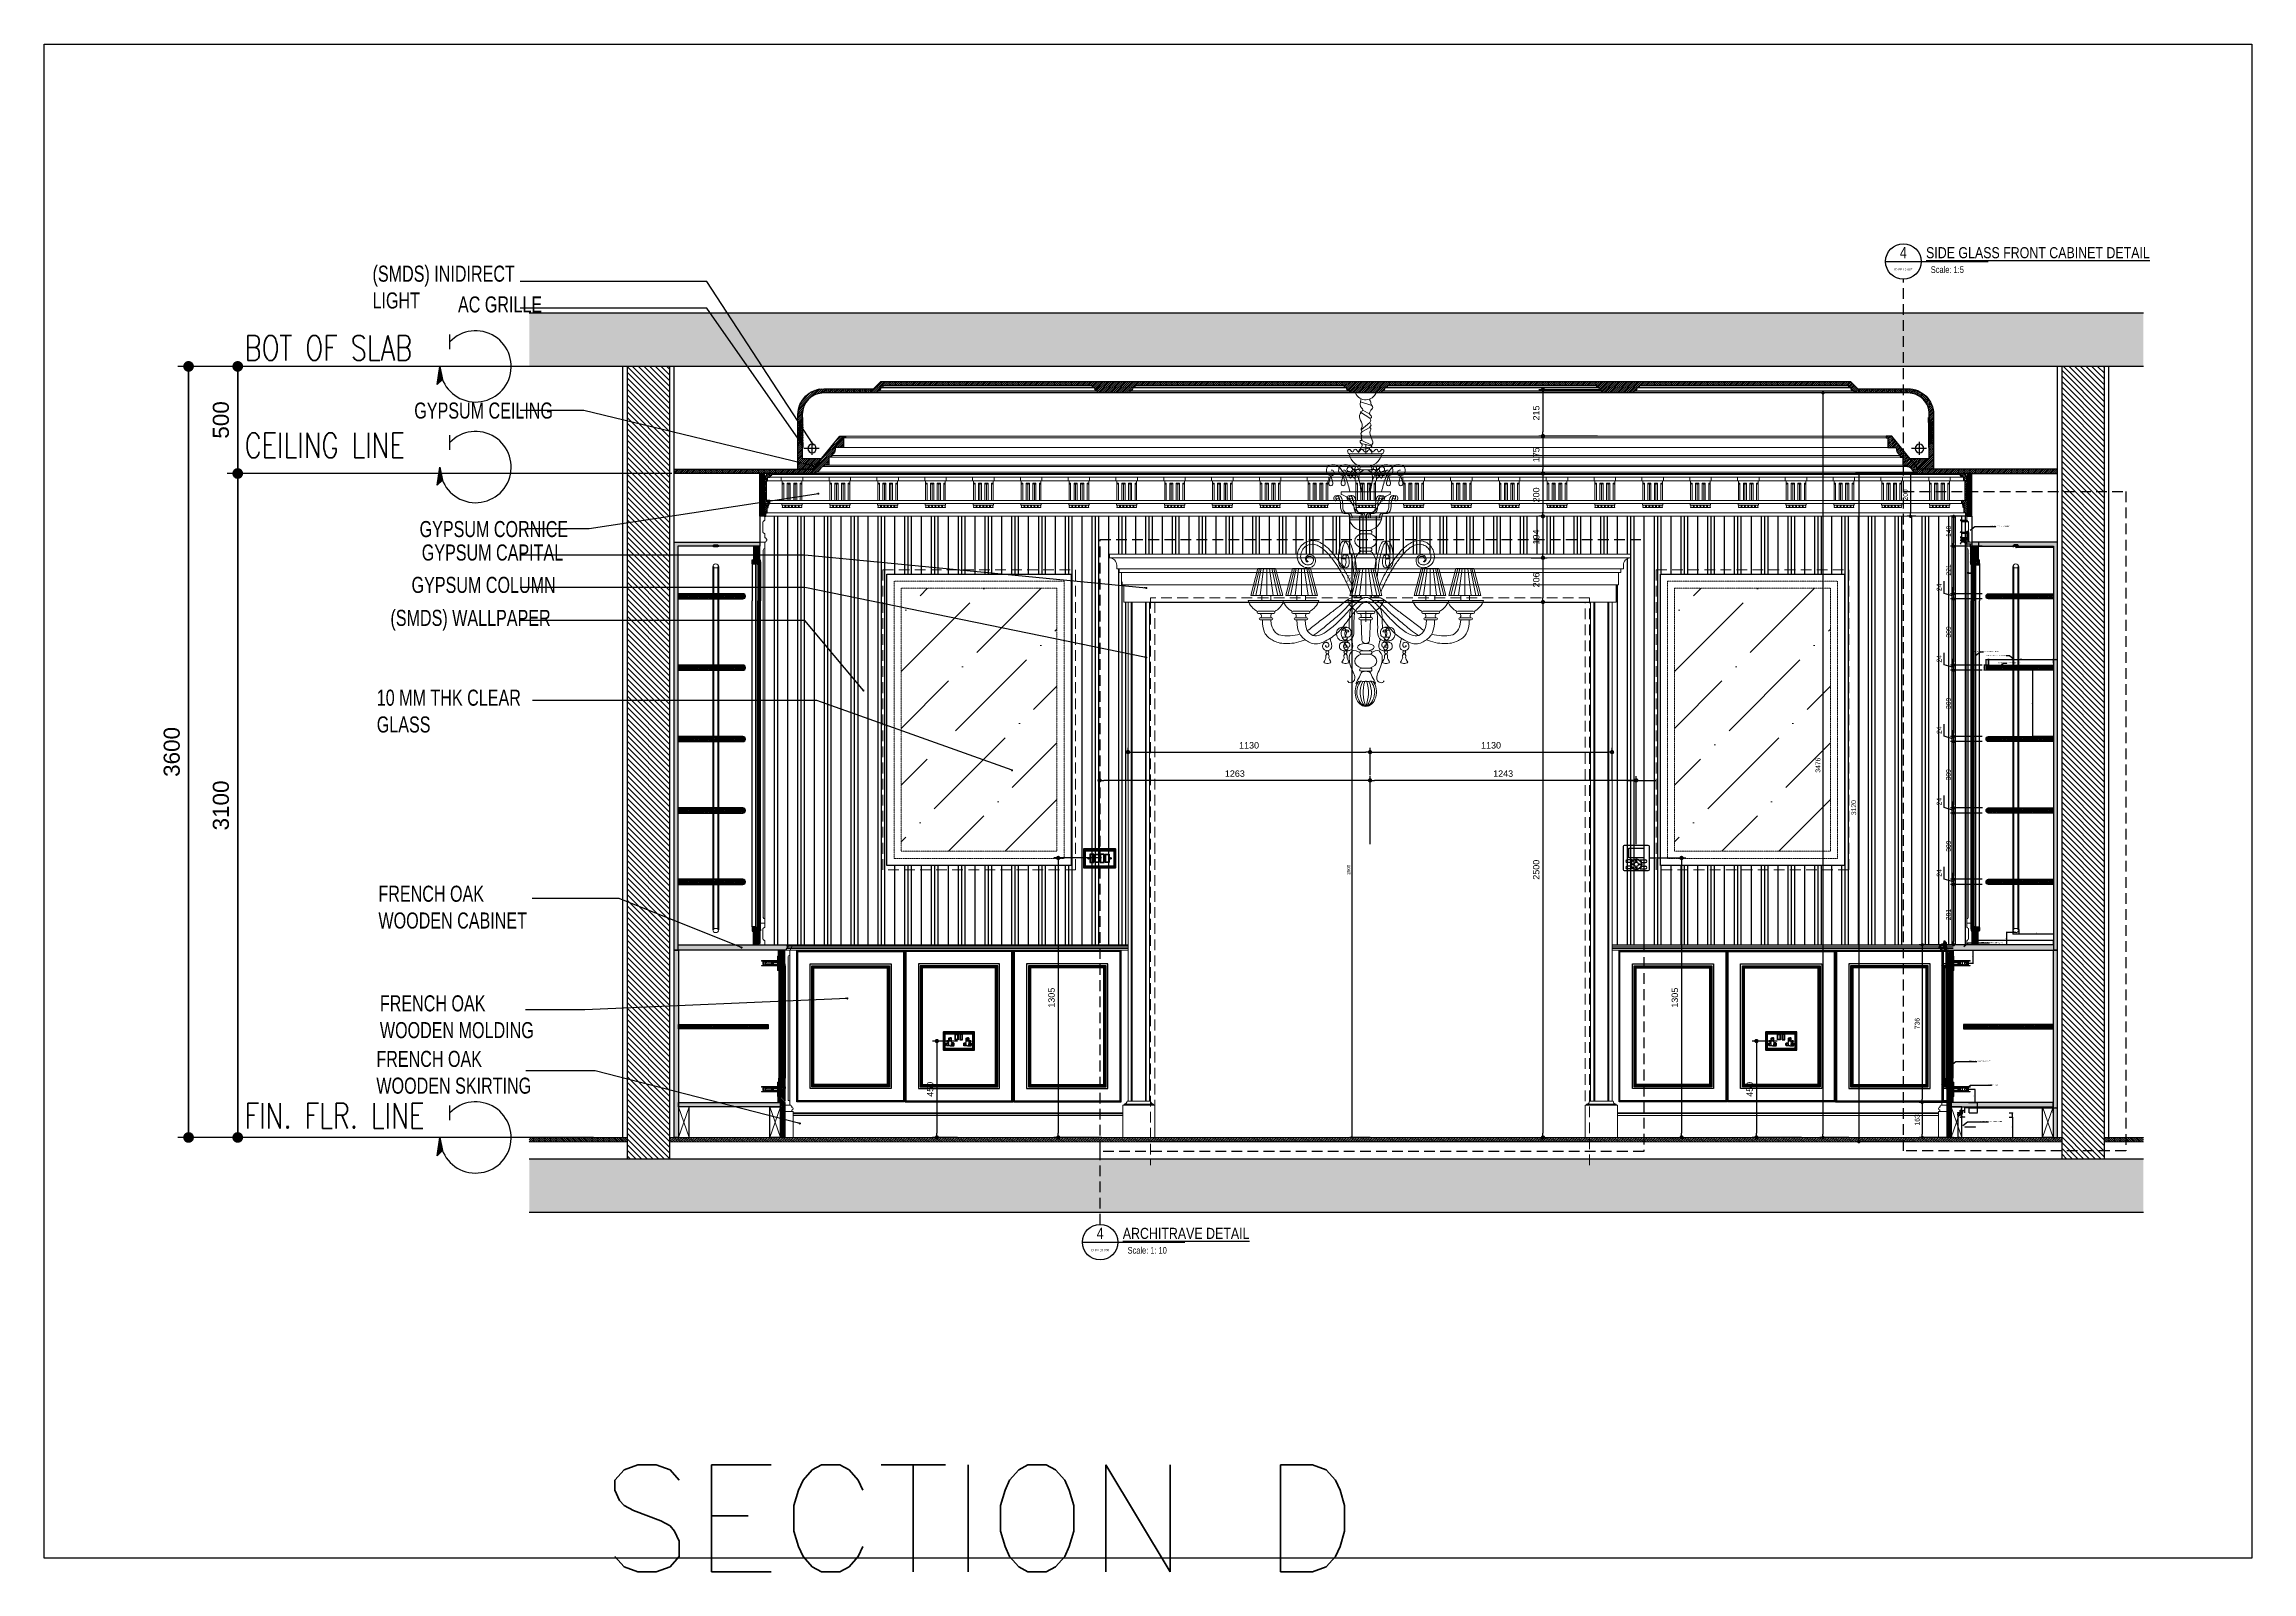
# Model space of a CAD drawing. Header units: inches. Extents: x 274057 to 444617, y 490067 to 635630.
# Drawn here: x 364325 to 374634, y 490067 to 497199 of the extents above; entities that cross this region are included whole.
import ezdxf
from ezdxf.enums import TextEntityAlignment as Align

# ---------------------------------------------------------------- set-up
doc = ezdxf.new("R2010")
doc.units = ezdxf.units.IN
doc.header["$MEASUREMENT"] = 0
for name, pattern in [('CENTER', [2, 1.25, -0.25, 0.25, -0.25]), ('DASHDOT', [1, 0.5, -0.25, 0, -0.25]), ('DASHED', [0.75, 0.5, -0.25]), ('HIDDEN', [0.375, 0.25, -0.125])]:
    doc.linetypes.add(name, pattern=pattern)
for name, color, linetype, lineweight in [('A-FLOR-TIL1', 6, 'Continuous', 18), ('CQ Architectural Window', 8, 'HIDDEN', 18), ('CQ Grille', 211, 'A-4010 WALL SECTIONS$0$BATTING', 0), ('CQ gypsum 2', 42, 'Continuous', 0), ('CQ Gypsum Hatch', 8, 'Continuous', 20), ('CQ plan and elev dimension', 252, 'Continuous', 35), ('CQ Section Flooring fin.', 6, 'Continuous', 0), ('CQ Switches and Outlets', 1, 'Continuous', 50), ('CQ Wood', 30, 'Continuous', 0), ('CQ wooh hatch', 8, 'HIDDEN', 18), ('Glass', 4, 'Continuous', 0), ('level', 6, 'Continuous', 18), ('Lighting', 7, 'Continuous', 0)]:
    doc.layers.add(name, color=color, linetype=linetype, lineweight=lineweight)
for name, color, linetype in [('A-TEXT', 7, 'Continuous'), ('Calliper_wall hatch_CHB', 8, 'Continuous'), ('CQ centerline', 8, 'Continuous'), ('CQ curtains and frames', 252, 'Continuous'), ('CQ elevation arrow label', 1, 'Continuous'), ('CQ Grg Gypsum', 41, 'Continuous'), ('CQ Light Elevation', 4, 'Continuous'), ('CQ PANEL DIMENSION', 1, 'Continuous'), ('CQ Plaster', 1, 'Continuous'), ('CQ section wall', 3, 'Continuous'), ('CQ Sheet text', 3, 'Continuous'), ('CQ SPOT DETAIL DIMENSION', 9, 'Continuous'), ('CQ spot detail elevation', 1, 'Continuous'), ('CQ SPOT DETAILS', 40, 'Continuous'), ('CQ text label', 3, 'Continuous'), ('CQ wall section', 5, 'Continuous'), ('CQ Wood plan', 23, 'Continuous'), ('CQ Wood Section', 60, 'Continuous'), ('CQ_callout', 34, 'Continuous'), ('FURNITURE', 252, 'Continuous'), ('gypsum', 31, 'Continuous'), ('Layer1', 1, 'Continuous'), ('Layer7', 8, 'Continuous'), ('LIGHT', 4, 'Continuous'), ('METAL', 5, 'Continuous'), ('PROJECTION', 8, 'Continuous'), ('thermostat_elevation', 97, 'Continuous'), ('WOOD 01', 34, 'Continuous')]:
    doc.layers.add(name, color=color, linetype=linetype)
doc.styles.add('ARIAL', font='arial.ttf')
doc.styles.add('DIM 50', font='romans.shx', dxfattribs={"width": 0.75, "height": 100})
doc.styles.add('grid_250', font='romans.shx', dxfattribs={"width": 0.75, "height": 0.75})
doc.styles.add('romans', font='romans.shx')
doc.styles.get("Standard").update_dxf_attribs({"font": 'arial.ttf'})
doc.linetypes.add('A-4010 WALL SECTIONS$0$BATTING', pattern='A,0.0001,-0.1,[134,ltypeshp.shx,S=0.1,R=0,X=-0.1,Y=0],-0.2,[134,ltypeshp.shx,S=0.1,R=180,X=0.1,Y=0],-0.1', length=0.4001000000000001)
doc.dimstyles.new('chester 10', dxfattribs={"dimscale": 0.1, "dimtxt": 150, "dimasz": 50, "dimexe": 100, "dimexo": 0, "dimgap": 80, "dimtad": 1, "dimdec": 0, "dimzin": 0, "dimdsep": 46, "dimtxsty": 'Standard', "dimblk": 'DOT', "dimcen": 100, "dimclrd": 1, "dimclre": 1, "dimclrt": 3, "dimadec": 0, "dimazin": 0, "dimtfac": 1, "dimtdec": 0, "dimtofl": 0, "dimtmove": 0, "dimatfit": 3, "dimfxl": 1, "dimtolj": 1, "dimtzin": 0, "dimlwd": -1, "dimarcsym": 0})
doc.dimstyles.new('chester 15', dxfattribs={"dimscale": 0.15, "dimtxt": 150, "dimasz": 100, "dimexe": 100, "dimexo": 0, "dimgap": 80, "dimtad": 1, "dimdec": 0, "dimzin": 0, "dimdsep": 46, "dimtxsty": 'Standard', "dimblk": 'DOT', "dimcen": 100, "dimclrd": 1, "dimclre": 1, "dimclrt": 3, "dimadec": 0, "dimazin": 0, "dimtfac": 1, "dimtdec": 0, "dimtofl": 0, "dimtmove": 0, "dimatfit": 3, "dimfxl": 1, "dimtolj": 1, "dimtzin": 0, "dimlwd": -1, "dimarcsym": 0})
doc.dimstyles.new('CQ 2', dxfattribs={"dimscale": 0.02, "dimtxt": 150, "dimasz": 50, "dimexe": 100, "dimexo": 0, "dimgap": 80, "dimtad": 1, "dimdec": 0, "dimzin": 0, "dimdsep": 46, "dimtxsty": 'Standard', "dimblk": 'DOT', "dimcen": 100, "dimclrd": 1, "dimclre": 1, "dimclrt": 3, "dimadec": 0, "dimazin": 0, "dimtfac": 1, "dimtdec": 0, "dimtofl": 0, "dimtmove": 0, "dimatfit": 3, "dimfxl": 1, "dimtolj": 1, "dimtzin": 0, "dimlwd": -1, "dimarcsym": 0})
doc.dimstyles.new('CQ 20', dxfattribs={"dimscale": 0.2, "dimtxt": 150, "dimasz": 100, "dimexe": 100, "dimexo": 20, "dimgap": 80, "dimtad": 1, "dimdec": 0, "dimzin": 0, "dimdsep": 46, "dimtxsty": 'Standard', "dimblk": 'DOT', "dimcen": 100, "dimclrd": 1, "dimclre": 1, "dimclrt": 3, "dimadec": 0, "dimazin": 0, "dimtfac": 1, "dimtdec": 0, "dimtofl": 0, "dimtmove": 0, "dimatfit": 3, "dimfxl": 1, "dimtolj": 1, "dimtzin": 0, "dimlwd": -1, "dimarcsym": 0})
doc.dimstyles.new('CQ 50', dxfattribs={"dimscale": 0.5, "dimtxt": 150, "dimasz": 100, "dimexe": 100, "dimexo": 20, "dimgap": 80, "dimtad": 1, "dimdec": 0, "dimzin": 0, "dimdsep": 46, "dimtxsty": 'Standard', "dimblk": 'DOT', "dimcen": 100, "dimclrd": 250, "dimclre": 250, "dimclrt": 3, "dimadec": 0, "dimazin": 0, "dimtfac": 1, "dimtdec": 0, "dimtofl": 0, "dimtmove": 0, "dimatfit": 3, "dimfxl": 3, "dimtolj": 1, "dimtzin": 0, "dimlwd": -1, "dimarcsym": 0})
doc.dimstyles.get("Standard").update_dxf_attribs({"dimtxt": 0.18, "dimasz": 0.18, "dimexe": 0.18, "dimexo": 0.0625, "dimgap": 0.09, "dimtad": 0, "dimtih": 1, "dimtoh": 1, "dimdec": 4, "dimzin": 0, "dimdsep": 46, "dimtxsty": 'Standard', "dimcen": 0.09, "dimadec": 0, "dimazin": 0, "dimtfac": 1, "dimtdec": 4, "dimtofl": 0, "dimtmove": 0, "dimatfit": 3, "dimfxl": 1, "dimtolj": 1, "dimtzin": 0, "dimarcsym": 0})
pattern_1 = [(45, (0, -24304.54478677537), (99.43689110435825, 364.6019340493135), [468.75, -93.75, 0, -93.75])]
pattern_2 = [(135, (0, 0), (-4.419417382415922, -4.419417382415921), [])]
pattern_3 = [(135, (283.2268585989368, -8.265487849712372e-09), (4.242640687119286, 4.242640687119285), [10, -2]), (135, (286.0552857236835, -8.265488293801582e-09), (4.242640687119286, 4.242640687119285), [6, -1.5, 3, -1.5]), (135, (289.590819629615, -0.7071067894520366), (4.242640687119286, 4.242640687119285), [10, -2])]

# ---------------------------------------------------------------- blocks, each defined once
blk = doc.blocks.new('ARROW LEVEL')
at = {"layer": 'Layer1'}
blk.add_hatch(color=256, dxfattribs=at).paths.add_polyline_path([(412573.963890708, 433439.9742028409), (412587.3119364484, 433525.0834930219), (412599.1572756352, 433463.4347322419)])
at = {"layer": 'CQ centerline'}
blk.add_line((412632.9751452327, 433605.1007915842, -2.7145215985e-06), (412632.9751452327, 433674.0358839685, -2.7145215985e-06), dxfattribs=at)
blk.add_arc((412753.6592948521, 433525.0834930219, -2.7145215985e-06), 166.347358403414, 180, 136.5100279881387, dxfattribs=at)
at = {"layer": 'Layer1', "elevation": -2.7145215985e-06}
blk.add_lwpolyline([(412573.963890708, 433439.9742028409), (412587.3119364484, 433525.0834930219), (412599.1572756352, 433463.4347322419)], close=True, dxfattribs=at)
blk = doc.blocks.new('_Dot')
at = {"color": 0, "linetype": 'ByBlock', "lineweight": -2}
blk.add_line((-0.5, 0), (-1, 0), dxfattribs=at)
at = {"color": 0, "linetype": 'ByBlock', "const_width": 0.5}
blk.add_lwpolyline([(-0.25, 0, 1), (0.25, 0, 1)], format="xyb", close=True, dxfattribs=at)
blk = doc.blocks.new('*D1333')
at = {"layer": 'CQ plan and elev dimension', "color": 250, "lineweight": -2, "transparency": 16777216}
for p, q in [((366689.4369561955, 495694.7282422356), (364948.9262078181, 495694.728242185)), ((366889.4369420192, 492094.7391815924), (364948.9262079229, 492094.739181536))]:
    blk.add_line(p, q, dxfattribs=at)
at = {"layer": 'CQ plan and elev dimension', "color": 250, "transparency": 16777216}
blk.add_line((364998.9262078196, 495644.7282421864), (364998.9262079215, 492144.7391815374), dxfattribs=at)
at = {"layer": 'Defpoints', "color": 0, "transparency": 16777216}
for p in [(366699.4369561955, 495694.7282422358, -1.46651833603283e-07), (364998.926207923, 492094.7391815373), (366899.4369420192, 492094.7391815927, 0.001097283801192679)]:
    blk.add_point(p, dxfattribs=at)
at = {"layer": 'CQ plan and elev dimension', "color": 250, "transparency": 16777216, "xscale": 50, "yscale": 50, "zscale": 50}
for p, rotation in [((364998.9262078181, 495694.7282421864), 90.00000000166753), ((364998.9262079229, 492094.7391815374), 270.0000000016675)]:
    blk.add_blockref('_Dot', p, dxfattribs=dict(at, rotation=rotation))
at = {"layer": 'CQ plan and elev dimension', "color": 3, "transparency": 16777216, "insert": (364920.6076539824, 493894.7337118596), "char_height": 75, "attachment_point": 5, "rotation": 90.00000000166754}
blk.add_mtext('\\A1;3600', dxfattribs=at)
blk = doc.blocks.new('*D1334')
at = {"layer": 'CQ plan and elev dimension', "color": 250, "lineweight": -2, "transparency": 16777216}
for p, q in [((366579.6174718777, 495694.7391815924), (365178.4262079094, 495694.7391815517)), ((367256.3330620711, 495194.7391843182), (365178.426207924, 495194.7391842577))]:
    blk.add_line(p, q, dxfattribs=at)
at = {"layer": 'CQ plan and elev dimension', "color": 250, "transparency": 16777216}
blk.add_line((365228.4262079109, 495644.7391815531), (365228.4262079225, 495244.7391842592), dxfattribs=at)
at = {"layer": 'Defpoints', "color": 0, "transparency": 16777216}
for p in [(366589.6174718777, 495694.7391815927, 0.001093449214952615), (365228.426207924, 495194.7391842592), (367266.3330620711, 495194.7391843185, 0.001093640281341307)]:
    blk.add_point(p, dxfattribs=at)
at = {"layer": 'CQ plan and elev dimension', "color": 250, "transparency": 16777216, "xscale": 50, "yscale": 50, "zscale": 50}
for p, rotation in [((365228.4262079094, 495694.7391815531), 90.00000000166753), ((365228.426207924, 495194.7391842592), 270.0000000016675)]:
    blk.add_blockref('_Dot', p, dxfattribs=dict(at, rotation=rotation))
at = {"layer": 'CQ plan and elev dimension', "color": 3, "transparency": 16777216, "insert": (365150.1332338376, 495444.7391829038), "char_height": 75, "attachment_point": 5, "rotation": 90.00000000166754}
blk.add_mtext('\\A1;500', dxfattribs=at)
blk = doc.blocks.new('*D1335')
at = {"layer": 'CQ plan and elev dimension', "color": 250, "lineweight": -2, "transparency": 16777216}
for p, q in [((367256.333061108, 495194.7391843182), (365178.4262078332, 495194.7391842577)), ((366579.6174718775, 492094.739181539), (365178.4262079234, 492094.7391814982))]:
    blk.add_line(p, q, dxfattribs=at)
at = {"layer": 'CQ plan and elev dimension', "color": 250, "transparency": 16777216}
blk.add_line((365228.4262078346, 495144.7391842592), (365228.4262079219, 492144.7391814997), dxfattribs=at)
at = {"layer": 'Defpoints', "color": 0, "transparency": 16777216}
for p in [(367266.3330611079, 495194.7391843185, 0.001093640281341307), (365228.4262079234, 492094.7391814996), (366589.6174718775, 492094.7391815393, 0.0003748020390216553)]:
    blk.add_point(p, dxfattribs=at)
at = {"layer": 'CQ plan and elev dimension', "color": 250, "transparency": 16777216, "xscale": 50, "yscale": 50, "zscale": 50}
for p, rotation in [((365228.4262078332, 495194.7391842592), 90.00000000166753), ((365228.4262079234, 492094.7391814997), 270.0000000016675)]:
    blk.add_blockref('_Dot', p, dxfattribs=dict(at, rotation=rotation))
at = {"layer": 'CQ plan and elev dimension', "color": 3, "transparency": 16777216, "insert": (365150.1076539902, 493644.7391828771), "char_height": 75, "attachment_point": 5, "rotation": 90.00000000166754}
blk.add_mtext('\\A1;3100', dxfattribs=at)
blk = doc.blocks.new('ff15 section ceiling c and f')
at = {"layer": 'CQ Gypsum Hatch'}
h = blk.add_hatch(dxfattribs=at)
h.set_pattern_fill('ANSI31', color=256, scale=50, angle=90, style=0)
h.set_pattern_definition(pattern_2)
edge = h.paths.add_edge_path()
edge.add_line((394036.439633888, 532076.9053638317), (394287.719992024, 532076.9053637873))
edge.add_line((394287.719992024, 532076.9053637873), (394287.7199920233, 532086.9053637873))
edge.add_arc((394287.854280231, 532100.913211204), 14.00849108827068, 269.4507427432639, 360.0000000001615)
edge.add_line((394301.8627713193, 532100.913211204), (394311.8627713193, 532100.9132112039))
edge.add_line((394311.8627713193, 532100.9132112039), (394311.8627713189, 532110.9132125812))
edge.add_line((394311.8627713189, 532110.9132125811), (395291.0772127289, 532110.913211397))
edge.add_line((395291.0772127288, 532110.9132113971), (395291.0772127284, 532100.9132112039))
edge.add_line((395291.0772127285, 532100.9132112039), (395301.0772127284, 532100.9132112036))
edge.add_arc((395315.0857038166, 532100.9132112039), 14.00849108815448, 180.0000000005075, 270.5492572549534)
edge.add_line((395315.2199920238, 532086.9053637874), (395315.2199920238, 532076.9053638529))
edge.add_line((395315.2199920238, 532076.9053638527), (395465.2201379443, 532076.9053637873))
edge.add_line((395465.2201379443, 532076.9053637874), (395465.2201379437, 532086.9053637873))
edge.add_arc((395465.3544261516, 532100.9132112039), 14.00849108816001, 269.4507427423929, 359.9999999993524)
edge.add_line((395479.3629172397, 532100.9132112036), (395489.3629172397, 532100.9132112038))
edge.add_line((395489.3629172397, 532100.9132112038), (395489.3629172393, 532110.9132125811))
edge.add_line((395489.3629172393, 532110.9132125811), (396468.5772127289, 532110.913211397))
edge.add_line((396468.5772127289, 532110.9132113969), (396468.5772127284, 532100.9132112039))
edge.add_line((396468.5772127284, 532100.9132112039), (396478.5772127284, 532100.9132112038))
edge.add_arc((396492.5857038167, 532100.9132112039), 14.00849108830988, 180.0000000001041, 270.5492572545438)
edge.add_line((396492.7199920238, 532086.9053637872), (396492.7199920238, 532076.905363853))
edge.add_line((396492.7199920238, 532076.905363853), (396642.7198461024, 532076.9053637873))
edge.add_line((396642.7198461024, 532076.9053637873), (396642.7198461017, 532086.9053637875))
edge.add_arc((396642.8541343096, 532100.913211204), 14.0084910881034, 269.4507427424481, 359.9999999991214)
edge.add_line((396656.8626253977, 532100.9132112039), (396666.8626253977, 532100.9132112041))
edge.add_line((396666.8626253977, 532100.913211204), (396666.8626253973, 532110.9132125812))
edge.add_line((396666.8626253973, 532110.9132125812), (397646.077212729, 532110.9132113972))
edge.add_line((397646.077212729, 532110.9132113972), (397646.0772127285, 532100.913211204))
edge.add_line((397646.0772127284, 532100.913211204), (397656.0772127283, 532100.9132112039))
edge.add_arc((397670.0857038166, 532100.9132112039), 14.00849108825339, 180.0000000001616, 270.5492572548936)
edge.add_line((397670.2199920238, 532086.9053637873), (397670.2199920237, 532076.9053637874))
edge.add_line((397670.2199920237, 532076.9053637874), (397820.2199920233, 532076.9053637875))
edge.add_line((397820.2199920234, 532076.9053637875), (397820.2199920228, 532086.9053637874))
edge.add_arc((397820.3542802306, 532100.9132112039), 14.00849108818704, 269.450742742856, 359.999999999988)
edge.add_line((397834.3627713188, 532100.9132112039), (397844.3627713188, 532100.9132112039))
edge.add_line((397844.3627713188, 532100.9132112039), (397844.3627713185, 532110.9132125812))
edge.add_line((397844.3627713185, 532110.9132125813), (398823.5790644192, 532110.9132113974))
edge.add_line((398823.5790644193, 532110.9132113974), (398823.5790644189, 532100.9132112041))
edge.add_line((398823.5790644189, 532100.9132112041), (398833.5790644188, 532100.913211204))
edge.add_arc((398847.5875555072, 532100.9132112042), 14.00849108843663, 180.0000000012017, 270.5492572539634)
edge.add_line((398847.7218437142, 532086.9053637874), (398847.7218437142, 532076.9053637874))
edge.add_line((398847.7218437142, 532076.9053637874), (398997.7218437145, 532076.905363813))
edge.add_line((398997.7218437145, 532076.905363813), (399099.2795025873, 532076.905363813))
edge.add_arc((399099.2795025872, 531976.905363813), 100.0000000000745, -1.5006662579253316e-11, 89.9999999999851, ccw=False)
edge.add_line((399199.2795025873, 531976.905363813), (399199.2795025872, 531771.6342305428))
edge.add_line((399199.2795025872, 531771.6342305428), (399108.130818705, 531771.6342305428))
edge.add_line((399108.130818705, 531771.6342305429), (399149.2796168165, 531720.9131768205))
edge.add_line((399149.2796168164, 531720.9131768204), (399219.2795025872, 531720.913180852))
edge.add_line((399219.2795025872, 531720.9131808521), (399219.2795025872, 531976.905363813))
edge.add_arc((399099.2795025872, 531976.905363813), 120.000000000095, -2.710150644075063e-11, 89.99999999997961)
edge.add_line((399099.2795025872, 532096.905363813), (398997.7218437056, 532096.905363853))
edge.add_line((398997.7218437056, 532096.9053638529), (398866.0463409327, 532096.9053637955))
edge.add_line((398866.0463409327, 532096.9053637956), (398831.7109096194, 532130.9132113883))
edge.add_line((398831.7109096195, 532130.9132113883), (394303.7312234279, 532130.913216803))
edge.add_line((394303.7312234279, 532130.913216803), (394269.3957866476, 532096.9053637956))
edge.add_line((394269.3957866476, 532096.9053637956), (394036.1641848926, 532096.905363813))
edge.add_arc((394036.1641848402, 531976.9053638132), 119.9999999999142, 89.99999997499219, 180.00000000002)
edge.add_line((393916.1641848402, 531976.905363813), (393916.16418484, 531720.9131821765))
edge.add_line((393916.16418484, 531720.9131821766), (393986.1641848399, 531720.9131821766))
edge.add_line((393986.16418484, 531720.9131821766), (394027.3129793521, 531771.6342314623))
edge.add_line((394027.3129793521, 531771.6342314621), (393936.1641848401, 531771.6342314619))
edge.add_line((393936.1641848401, 531771.634231462), (393936.1641848402, 531976.9053638132))
edge.add_arc((394036.1641848403, 531976.9053638128), 100.0000000001877, 89.99999999828651, 179.9999999998314, ccw=False)
h = blk.add_hatch(dxfattribs=at)
h.set_pattern_fill('ANSI31', color=256, scale=50, angle=90, style=0)
h.set_pattern_definition(pattern_2)
edge = h.paths.add_edge_path()
edge.add_line((393999.6838744154, 531700.9131768206), (393337.7222508297, 531700.9132141671))
edge.add_line((393337.7222508297, 531700.9132141671), (393337.7222480112, 531720.913214167))
edge.add_line((393337.7222480112, 531720.913214167), (393986.1645909117, 531720.9131768205))
edge.add_line((393986.1645909117, 531720.9131768205), (394111.8037316749, 531875.7791729311))
edge.add_line((394111.8037316749, 531875.7791729311), (394137.722249785, 531875.7791729311))
edge.add_line((394137.722249785, 531875.7791729311), (394137.722249785, 531867.0799875857))
edge.add_line((394137.722249785, 531867.0799875857), (394131.8226496583, 531867.0799875855))
edge.add_arc((394131.8226496581, 531864.3494917736), 2.730495811905712, 89.99999999633577, 180.2479022260999)
edge.add_line((394129.0921794042, 531864.3376777468), (394129.0921794042, 531821.8072936138))
edge.add_line((394129.0921794042, 531821.8072936138), (394090.3470109589, 531821.8072936139))
edge.add_arc((394048.4109384157, 531820.0844115071), 41.97144866576382, -55.60818695328862, 2.352590150079095, ccw=False)
edge.add_line((394072.1184733269, 531785.4498147643), (394072.118473327, 531776.8095805743))
edge.add_line((394072.118473327, 531776.8095805743), (394060.1055194452, 531776.8095805743))
edge.add_line((394060.1055194452, 531776.8095805743), (394060.1055194453, 531740.5795928838))
edge.add_line((394060.1055194453, 531740.5795928838), (394038.2115717785, 531740.5795928839))
edge.add_line((394038.2115717785, 531740.5795928839), (394038.2115717785, 531733.8983895143))
edge.add_arc((394036.9839854745, 531715.19466643), 18.74396503805307, 86.24487708786091, 157.932666696458)
edge.add_arc((394000.2448366768, 531727.6860327331), 20.12030587967556, 268.4023634817237, 344.2858873606012, ccw=False)
edge.add_line((393999.6838744154, 531707.5735483009), (393999.6838744154, 531700.9131768206))
edge.add_line((393999.6838744154, 531700.9131768206), (393990.8790836777, 531700.9131768204))
h = blk.add_hatch(dxfattribs=at)
h.set_pattern_fill('ANSI31', color=256, scale=50, angle=90, style=0)
h.set_pattern_definition(pattern_2)
edge = h.paths.add_edge_path()
edge.add_line((399135.7603333126, 531700.9131768204), (399797.7219568984, 531700.9132141671))
edge.add_line((399797.7219568984, 531700.9132141671), (399797.7219597168, 531720.9132141672))
edge.add_line((399797.7219597168, 531720.9132141672), (399149.2796168165, 531720.9131768204))
edge.add_line((399149.2796168165, 531720.9131768204), (399023.6404760531, 531875.7791729311))
edge.add_line((399023.6404760531, 531875.7791729311), (398997.7219579432, 531875.779172931))
edge.add_line((398997.7219579432, 531875.779172931), (398997.7219579432, 531867.0799875855))
edge.add_line((398997.7219579432, 531867.0799875855), (399003.6215580699, 531867.0799875855))
edge.add_arc((399003.6215580701, 531864.3494917736), 2.730495811905712, -0.24790222609988177, 90.00000000488558, ccw=False)
edge.add_line((399006.352028324, 531864.3376777468), (399006.352028324, 531821.8072936139))
edge.add_line((399006.352028324, 531821.8072936139), (399045.0971967691, 531821.8072936139))
edge.add_arc((399087.0332693123, 531820.0844115071), 41.97144866576382, 177.6474098499209, 235.6081869532886)
edge.add_line((399063.3257344012, 531785.4498147643), (399063.3257344012, 531776.809580574))
edge.add_line((399063.3257344012, 531776.809580574), (399075.3386882829, 531776.8095805743))
edge.add_line((399075.3386882829, 531776.8095805743), (399075.3386882829, 531740.5795928838))
edge.add_line((399075.3386882829, 531740.5795928838), (399097.2326359497, 531740.5795928838))
edge.add_line((399097.2326359497, 531740.5795928838), (399097.2326359497, 531733.8983895143))
edge.add_arc((399098.4602222534, 531715.1946664299), 18.74396503815399, 22.06733330261511, 93.75512291140558, ccw=False)
edge.add_arc((399135.1993710512, 531727.686032733), 20.12030587957053, 195.7141126401717, 271.5976365186169)
edge.add_line((399135.7603333127, 531707.5735483009), (399135.7603333126, 531700.9131768204))
edge.add_line((399135.7603333126, 531700.9131768204), (399144.5651240504, 531700.9131768204))
at = {"layer": 'CQ Grg Gypsum'}
for points, elevation in [([(394036.439633888, 532076.9053638317), (394287.719992024, 532076.9053637873), (394287.7199920233, 532086.9053637873, 0.417024134003028), (394301.8627713193, 532100.913211204), (394311.8627713193, 532100.9132112039), (394311.8627713189, 532110.9132125811), (395291.0772127288, 532110.9132113971), (395291.0772127285, 532100.9132112039), (395301.0772127285, 532100.9132112036, 0.4170241339901252), (395315.2199920238, 532086.9053637874), (395315.2199920238, 532076.9053638527), (395465.2201379443, 532076.9053637874), (395465.2201379438, 532086.9053637872, 0.417024134003028), (395479.3629172397, 532100.9132112036), (395489.3629172397, 532100.9132112038), (395489.3629172393, 532110.9132125811), (396468.5772127289, 532110.9132113969), (396468.5772127284, 532100.9132112039), (396478.5772127286, 532100.9132112039, 0.4170241339901252), (396492.7199920238, 532086.9053637872), (396492.7199920238, 532076.905363853), (396642.7198461024, 532076.9053637873), (396642.7198461017, 532086.9053637874, 0.417024134003028), (396656.8626253977, 532100.9132112039), (396666.8626253977, 532100.913211204), (396666.8626253973, 532110.9132125812), (397646.077212729, 532110.9132113972), (397646.0772127284, 532100.913211204), (397656.0772127283, 532100.9132112039, 0.4170241339901252), (397670.2199920238, 532086.9053637873), (397670.2199920237, 532076.9053637874), (397820.2199920234, 532076.9053637875), (397820.2199920228, 532086.9053637874, 0.417024134003028), (397834.3627713188, 532100.9132112039), (397844.3627713188, 532100.9132112039), (397844.3627713185, 532110.9132125813), (398823.5790644193, 532110.9132113974), (398823.5790644189, 532100.9132112041), (398833.5790644189, 532100.913211204, 0.4170241339901252), (398847.7218437142, 532086.9053637874), (398847.7218437142, 532076.9053637874), (398997.7218437145, 532076.905363813), (399099.2795025873, 532076.905363813, -0.4142135623731112), (399199.2795025873, 531976.905363813), (399199.2795025873, 531771.6342305428), (399108.1307080752, 531771.6342305427), (399149.2795025873, 531720.913181257), (399219.2795025872, 531720.9131812572), (399219.2795025872, 531976.905363813, 0.4142135623730951), (399099.2795025872, 532096.905363813), (398997.7218437056, 532096.9053638529), (398866.0463409327, 532096.9053637956), (398831.7109096195, 532130.9132113883), (394303.7312234279, 532130.913216803), (394269.3957866476, 532096.9053637956), (394036.1641848925, 532096.905363813, 0.4142135625012153), (393916.1641848402, 531976.905363813), (393916.16418484, 531720.9131821765), (393986.1641848399, 531720.9131821765), (394027.3129793521, 531771.6342314621), (393936.16418484, 531771.634231462), (393936.1641848402, 531976.905363813, -0.4142135623811371), (394036.1641848434, 532076.905363813)], -1.466518336030662e-07), ([(393999.6838744154, 531700.9131768206), (393337.7222508297, 531700.9132141671), (393337.7222480112, 531720.913214167), (393986.1645909117, 531720.9131768205), (394111.8037316749, 531875.7791729311), (394137.722249785, 531875.7791729311), (394137.722249785, 531867.0799875857), (394131.8226496583, 531867.0799875855, 0.4154813949706535), (394129.0921794042, 531864.3376777468), (394129.0921794042, 531821.8072936138), (394090.3470109589, 531821.8072936139, -0.2584350037517542), (394072.1184733269, 531785.4498147643), (394072.118473327, 531776.8095805743), (394060.1055194452, 531776.8095805743), (394060.1055194453, 531740.5795928838), (394038.2115717785, 531740.5795928839), (394038.2115717785, 531733.8983895143, 0.3234142676471498), (394019.6131474337, 531722.2366981758, -0.3437592340717269), (393999.6838744154, 531707.5735483009), (393999.6838744154, 531700.9131768206), (393990.8790836777, 531700.9131768204)], -0.001452036967413066), ([(399135.7603333126, 531700.9131768204), (399797.7219568984, 531700.9132141671), (399797.7219597168, 531720.9132141672), (399149.2796168165, 531720.9131768204), (399023.6404760531, 531875.7791729311), (398997.7219579432, 531875.779172931), (398997.7219579432, 531867.0799875855), (399003.6215580699, 531867.0799875855, -0.4154813949706535), (399006.352028324, 531864.3376777468), (399006.352028324, 531821.8072936139), (399045.0971967691, 531821.8072936139, 0.2584350037517542), (399063.3257344012, 531785.4498147643), (399063.3257344012, 531776.809580574), (399075.3386882829, 531776.8095805743), (399075.3386882829, 531740.5795928838), (399097.2326359497, 531740.5795928838), (399097.2326359497, 531733.8983895143, -0.3234142676471498), (399115.8310602945, 531722.2366981754, 0.3437592340717269), (399135.7603333127, 531707.5735483009), (399135.7603333126, 531700.9131768204), (399144.5651240504, 531700.9131768204)], -0.001452036967413066)]:
    blk.add_lwpolyline(points, format="xyb", dxfattribs=dict(at, elevation=elevation))
at = {"layer": 'CQ Light Elevation'}
for p, q in [((393949.0055866157, 531817.811355293, 7.190623129435872e-08), (394019.6873549298, 531817.8113552933, -3.505957389105495e-07)), ((393949.0055866157, 531817.8113552933, 7.190623129457556e-08), (394019.6873549298, 531817.8113552933, -3.505957389105495e-07)), ((393981.7390478278, 531787.8580401681, -1.01819976934623e-07), (393981.7390478278, 531849.0674074807, -1.466518336030662e-07)), ((393981.7390478278, 531787.858040168, -1.01819976934623e-07), (393981.7390478278, 531849.0674074807, -1.466518336030662e-07)), ((399120.971699434, 531817.8113543737, 7.190623129435872e-08), (399191.6534677481, 531817.8113543739, -3.505957389105495e-07)), ((399120.971699434, 531817.8113543739, 7.190623129457556e-08), (399191.6534677481, 531817.8113543739, -3.505957389105495e-07)), ((399153.7051606462, 531787.8580392487, -1.01819976934623e-07), (399153.7051606462, 531849.0674065613, -1.466518336030662e-07)), ((399153.7051606462, 531787.8580392486, -1.01819976934623e-07), (399153.7051606462, 531849.0674065613, -1.466518336030662e-07))]:
    blk.add_line(p, q, dxfattribs=at)
for centre in [(393981.7390478281, 531817.8113552933, -1.2375882043952e-07), (393981.7390478278, 531817.8113552933, -1.23758820438219e-07), (399153.7051606464, 531817.8113543739, -1.2375882043952e-07), (399153.7051606462, 531817.8113543739, -1.23758820438219e-07)]:
    blk.add_circle(centre, 19.72674953134264, dxfattribs=at)
blk = doc.blocks.new('A$C591968EE')
at = {"layer": 'CQ Gypsum Hatch'}
h = blk.add_hatch(dxfattribs=at)
h.set_pattern_fill('ANSI31', color=256, scale=50, angle=90, style=0)
h.set_pattern_definition([(135, (-374960.8783833405, -519569.8763835346), (-4.419417382415922, -4.419417382415921), [])])
edge = h.paths.add_edge_path()
edge.add_line((16.43129899771884, 182.108588511066), (27.5959873063839, 182.108588511066))
edge.add_spline(control_points=[(27.59598730644211, 182.108588511066), (27.61488452227786, 182.8861140049412), (27.65838077431545, 184.6757661457523), (28.96725968504325, 187.0891803819104), (31.45426044473425, 188.5070010274067), (33.50005743326619, 190.2403756938293), (34.66457413649186, 192.5859310328378), (34.71766845742241, 194.060679528804), (34.74138782406226, 194.7195089160814)], knot_values=[0, 0, 0, 0, 0.1036168499103441, 0.2384977974349778, 0.342020662005747, 0.484181618167997, 0.5926342079537394, 0.6802063126918177, 0.6802063126918177, 0.6802063126918177, 0.6802063126918177], degree=3, periodic=0)
edge.add_line((34.74138782406226, 194.7195089160814), (38.31408808333799, 194.7195089160814))
edge.add_line((38.31408808333799, 194.7195089160814), (38.31408808333799, 199.9995565730496))
edge.add_line((38.31408808333799, 199.9995565730496), (14.38504830608144, 199.9995565730496))
edge.add_line((14.38504830608144, 199.9995565730496), (-0.0001936270855367184, 177.0260675977333))
edge.add_line((-0.0001936270855367184, 177.0260675977333), (-0.0001936272019520402, -7.581163663417101e-05))
edge.add_line((-0.0001936272019520402, -7.581163663417101e-05), (8.459711545496248, -7.581163663417101e-05))
edge.add_line((8.459711545496248, -7.581163663417101e-05), (8.459711545496248, 16.81448472652119))
edge.add_line((8.459711545496248, 16.81448472652119), (15.15852453035768, 16.81448472652119))
edge.add_line((15.15852453035768, 16.81448472652119), (15.15852453035768, 59.41137141908985))
edge.add_line((15.15852453035768, 59.41137141908985), (26.54650660452899, 59.41137141908985))
edge.add_line((26.54650660452899, 59.41137141908985), (26.54650660452899, 74.20818469289225))
edge.add_line((26.54650660452899, 74.20818469289225), (11.58582427108195, 75.77754367690068))
edge.add_line((11.58582427108195, 75.77754367690068), (11.58582427119836, 165.2940279766335))
edge.add_line((11.58582427119836, 165.2940279766335), (16.43129899771884, 165.2940279766335))
edge.add_line((16.43129899771884, 165.2940279766335), (16.43129899771884, 182.108588511066))
at = {"layer": 'CQ Grg Gypsum'}
for p, q in [((14.38504830608144, 199.9995565730496), (-0.0001936270855367184, 177.0260675977333)), ((-0.0001936272019520402, -7.581163663417101e-05), (-0.0001936270855367184, 177.0260675977333)), ((11.58582427108195, 75.77754367690068), (11.58582427119836, 165.2940279766335)), ((11.58582427119836, 165.2940279766335), (16.43129899771884, 165.2940279766335)), ((38.31408808333799, 199.9995565730496), (14.38504830608144, 199.9995565730496)), ((16.43129899771884, 182.108588511066), (27.59598730644211, 182.108588511066)), ((16.43129899771884, 165.2940279766335), (16.43129899771884, 182.108588511066)), ((34.74138782406226, 194.7195089160814), (38.31408808333799, 194.7195089160814)), ((38.31408808333799, 194.7195089160814), (38.31408808333799, 199.9995565730496)), ((8.459711545496248, 16.81448472652119), (15.15852453035768, 16.81448472652119)), ((8.459711545496248, -7.581163663417101e-05), (8.459711545496248, 16.81448472652119)), ((26.54650660452899, 74.20818469289225), (11.58582427108195, 75.77754367690068)), ((15.15852453035768, 59.41137141908985), (26.54650660452899, 59.41137141908985)), ((15.15852453035768, 16.81448472652119), (15.15852453035768, 59.41137141908985)), ((15.15852453035768, 52.46135306346696), (21.63404374883976, 52.46135306346696)), ((15.15852453035768, 41.25164603989106), (19.62439985421952, 41.25164603989106)), ((19.62439985421952, 41.25164603989106), (19.62439985421952, 52.46135306346696)), ((21.63404374883976, 52.46135306346696), (21.63404374883976, 59.41137141908985)), ((26.54650660452899, 59.41137141908985), (26.54650660452899, 74.20818469289225)), ((-0.0001936272019520402, -7.581163663417101e-05), (8.459711545496248, -7.581163663417101e-05))]:
    blk.add_line(p, q, dxfattribs=at)
blk.add_open_spline([(34.74138782406226, 194.7195089160814), (34.71766845742241, 194.060679528804), (34.66457413649186, 192.5859310328378), (33.50005743326619, 190.2403756938293), (31.45426044473425, 188.5070010274067), (28.96725968504325, 187.0891803819104), (27.65838077431545, 184.6757661457523), (27.61488452227786, 182.8861140049412), (27.59598730644211, 182.108588511066)], degree=3, knots=[0, 0, 0, 0, 0.08757210473807825, 0.1960246945238208, 0.3381856506860708, 0.4417085152568399, 0.5765894627814736, 0.6802063126918177, 0.6802063126918177, 0.6802063126918177, 0.6802063126918177], dxfattribs=at)
blk = doc.blocks.new('A$C11B46C9D')
at = {"layer": 'CQ gypsum 2', "lineweight": 0}
for p, q in [((-0.0001620324910618365, 194.6588426323142), (223.2751500969171, 194.6588426323142)), ((-0.0001620324910618365, 182.0479222272988), (223.2751500969171, 182.0479222272988)), ((-0.0001620324910618365, 165.2333616928663), (223.2751500969171, 165.2333616928663)), ((61.40054880309617, 182.0479222272988), (61.40054880309617, 165.2333616929245)), ((65.58696090563899, 165.2333616929245), (65.58696090563899, 74.14751840918325)), ((65.58696090563899, 155.4248680452001), (72.95504620618885, 155.4248680452001)), ((65.58696090563899, 148.4475145412725), (72.95504620618885, 155.4248680452001)), ((72.95504620618885, 155.4248680452001), (72.95504620618885, 74.14751840918325)), ((88.91923102218425, 155.4248680452001), (88.91923102218425, 74.14751840918325)), ((88.91923102218425, 155.4248680452001), (96.28731632273411, 148.4475145412725)), ((88.91923102218425, 155.4248680452001), (103.655401623284, 155.4248680452001)), ((96.28731632273411, 148.4475145412725), (103.655401623284, 155.4248680452001)), ((96.28731632273411, 148.4475145412725), (96.28731632273411, 74.14751840918325)), ((103.655401623284, 155.4248680452001), (103.655401623284, 74.14751840918325)), ((119.6195864402107, 155.4248680452001), (119.6195864402107, 74.14751840918325)), ((119.6195864402107, 155.4248680452001), (134.3557570413104, 155.4248680452001)), ((119.6195864402107, 155.4248680452001), (126.9876717407606, 148.4475145412725)), ((126.9876717407606, 148.4475145412725), (134.3557570413104, 155.4248680452001)), ((126.9876717407606, 148.4475145412725), (126.9876717408188, 74.14751840918325)), ((134.3557570413104, 155.4248680452001), (134.3557570413104, 74.14751840918325)), ((150.3199418582371, 155.4248680452001), (150.3199418582371, 74.14751840918325)), ((150.3199418582371, 155.4248680452001), (157.688027158787, 148.4475145412725)), ((150.3199418582371, 155.4248680452001), (157.688027158787, 155.4248680452001)), ((157.6880271588452, 165.2333616929245), (157.688027158787, 74.14751840918325)), ((161.8744392613298, 182.0479222272988), (223.2751500969753, 182.0479222272988)), ((161.8744392613298, 182.0479222272988), (161.8744392613298, 165.2333616928663)), ((161.8744392613298, 165.2333616928663), (223.2751500969753, 165.2333616928663)), ((-0.0001620324910618365, 74.14751840912504), (223.2751500969171, 74.14751840912504)), ((-0.0001620324910618365, 59.35070513532264), (223.2751500969171, 59.35070513532264)), ((-0.0001620324910618365, 16.74554898560746), (223.2751500969171, 16.74554898560746)), ((64.19149020448094, 59.35070513532264), (64.19149020448094, 52.42917045735521)), ((64.19149020448094, 52.42917045735521), (159.0834978590137, 52.42917045735521)), ((68.09880816604709, 52.42917045735521), (65.53114207688486, 41.26540485181613)), ((65.53114207688486, 41.26540485181613), (79.59748674131697, 41.26540485181613)), ((77.02982065215474, 52.42917045735521), (79.59748674131697, 41.26540485181613)), ((83.72808001603698, 52.42917045735521), (81.16041392687475, 41.26540485181613)), ((81.16041392687475, 41.26540485181613), (95.22675859037554, 41.26540485181613)), ((92.65909250028199, 52.42917045735521), (95.22675859037554, 41.26540485181613)), ((99.35735186509555, 52.42917045735521), (96.78968577593332, 41.26540485181613)), ((96.78968577593332, 41.26540485181613), (110.8560304385028, 41.26540485181613)), ((108.2883643493406, 52.42917045735521), (110.8560304385028, 41.26540485181613)), ((114.9866237132228, 52.42917045735521), (112.4189576240606, 41.26540485181613)), ((112.4189576240606, 41.26540485181613), (126.4853022884927, 41.26540485181613)), ((123.9176361983991, 52.42917045735521), (126.4853022884927, 41.26540485181613)), ((130.6158955622814, 52.42917045735521), (128.0482294731191, 41.26540485181613)), ((128.0482294731191, 41.26540485181613), (142.1145741375512, 41.26540485181613)), ((139.546908048389, 52.42917045735521), (142.1145741375512, 41.26540485181613)), ((146.2451674113399, 52.42917045735521), (143.6775013221777, 41.26540485181613)), ((143.6775013221777, 41.26540485181613), (157.7438459866098, 41.26540485181613)), ((155.1761798974476, 52.42917045735521), (157.7438459866098, 41.26540485181613)), ((159.0834978590137, 59.35070513532264), (159.0834978590137, 52.42917045735521)), ((-0.0001620324328541756, -9.942281758412719e-05), (223.2751500969753, -9.942281758412719e-05))]:
    blk.add_line(p, q, dxfattribs=at)
at = {"layer": 'CQ gypsum 2', "lineweight": 0, "ltscale": 100}
for p, q in [((-0.0001620324910618365, 165.2333616928663), (61.40054880309617, 165.2333616928663)), ((61.40054880309617, 182.0479222272988), (161.8744392613298, 182.0479222272988))]:
    blk.add_line(p, q, dxfattribs=at)
blk = doc.blocks.new('CH2')
at = {"layer": 'Lighting', "lineweight": 0, "ltscale": 10}
for p, q in [((175953.6346999822, 3922.48426948366), (175953.6346999822, 3877.253422973391)), ((175813.218279619, 3681.240938568564), (175823.7886199297, 3682.599136142293)), ((175814.258831667, 3657.310735280669), (175824.2100728721, 3658.579828821556)), ((175817.5795830872, 3667.345576079304), (175827.7573448594, 3668.647375993431)), ((175875.6032277229, 3681.240938568564), (175886.1735680335, 3682.599136142293)), ((175876.6437797709, 3657.310735280669), (175886.595020976, 3658.579828821556)), ((175879.9645311911, 3667.345576079304), (175890.1422929633, 3668.647375993431)), ((176027.3048687735, 3667.34557607913), (176017.1271070013, 3668.647375993281)), ((176030.6256201936, 3657.310735280488), (176020.6743789885, 3658.579828821397)), ((176031.6661722416, 3681.240938568379), (176021.095831931, 3682.599136142134)), ((176089.6898168772, 3667.345576079304), (176079.512055105, 3668.647375993431)), ((176093.0105682974, 3657.310735280669), (176083.0593270922, 3658.579828821556)), ((176094.0511203453, 3681.240938568564), (176083.4807800347, 3682.599136142293)), ((175878.3446464169, 3568.555199478935), (176026.1317511331, 3568.555199478935)), ((175931.9503643387, 3602.097556219153), (175931.9503643387, 3577.488204930624)), ((175931.9503643387, 3602.09755621916), (175975.3190356257, 3602.09755621916)), ((175975.3190356256, 3602.097556219149), (175975.3190356256, 3577.488204930624)), ((175848.7119461799, 3468.690029674509), (175864.582351025, 3468.75091832464)), ((175850.6920144021, 3405.043306507958), (175865.7379824901, 3405.071518206887)), ((176056.5773855622, 3405.043306507958), (176041.5314174742, 3405.071518206887)), ((176058.5574537844, 3468.690029674509), (176042.6870489393, 3468.75091832464)), ((175457.6282867809, 3341.094036271643), (175426.4770675322, 3215.439251701223)), ((175439.7054421039, 3215.802683643708), (175465.2964187251, 3341.280605840211)), ((175460.9385248458, 3215.802683643711), (175476.5533215288, 3341.280605840211)), ((175490.8608084596, 3215.802683643711), (175490.8608084596, 3341.280605840211)), ((175521.1975491353, 3215.802683643712), (175503.8369885384, 3341.464472338011)), ((175542.5235012333, 3215.802683643709), (175515.0928689232, 3341.616187523479)), ((175524.0938538411, 3341.280605840211), (175555.9500053251, 3215.802683643711)), ((175620.405132901, 3341.094036271643), (175589.2539136524, 3215.439251701223)), ((175602.4822882241, 3215.802683643708), (175628.0732648452, 3341.280605840211)), ((175623.715370966, 3215.802683643711), (175639.330167649, 3341.280605840211)), ((175653.6376545797, 3215.802683643711), (175653.6376545797, 3341.280605840211)), ((175683.9743952555, 3215.802683643712), (175666.6138346585, 3341.464472338011)), ((175705.3003473534, 3215.802683643709), (175677.8697150433, 3341.616187523479)), ((175686.8706999612, 3341.280605840211), (175718.7268514452, 3215.802683643711)), ((175845.4914825112, 3386.46803867602), (175860.20564309, 3386.46803867602)), ((175847.1396334346, 3345.231641196225), (175860.9454113558, 3345.198554672458)), ((175920.4021783035, 3341.094036271643), (175889.2509590548, 3215.439251701223)), ((175902.4793336265, 3215.802683643708), (175928.0703102476, 3341.280605840211)), ((175923.7124163684, 3215.802683643711), (175939.3272130514, 3341.280605840211)), ((175953.6346999822, 3215.802683643711), (175953.6346999822, 3341.280605840211)), ((175983.9714406579, 3215.802683643712), (175966.6108800609, 3341.464472338011)), ((176005.2973927558, 3215.802683643709), (175977.8667604457, 3341.616187523479)), ((175986.8677453637, 3341.280605840211), (176018.7238968476, 3215.802683643711)), ((176060.1297665297, 3345.231641196225), (176046.3239886085, 3345.198554672458)), ((176061.7779174532, 3386.46803867602), (176047.0637568743, 3386.46803867602)), ((176220.3987000031, 3341.280605840211), (176188.5425485191, 3215.802683643711)), ((176201.969052611, 3215.802683643709), (176229.399684921, 3341.616187523479)), ((176223.2950047089, 3215.802683643712), (176240.6555653058, 3341.464472338011)), ((176253.6317453846, 3215.802683643711), (176253.6317453846, 3341.280605840211)), ((176283.5540289984, 3215.802683643711), (176267.9392323154, 3341.280605840211)), ((176304.7871117403, 3215.802683643708), (176279.1961351191, 3341.280605840211)), ((176286.8642670633, 3341.094036271643), (176318.015486312, 3215.439251701223)), ((176383.1755461232, 3341.280605840211), (176351.3193946393, 3215.802683643711)), ((176364.7458987311, 3215.802683643709), (176392.1765310412, 3341.616187523479)), ((176386.071850829, 3215.802683643712), (176403.432411426, 3341.464472338011)), ((176416.4085915047, 3215.802683643711), (176416.4085915047, 3341.280605840211)), ((176446.3308751185, 3215.802683643711), (176430.7160784355, 3341.280605840211)), ((176467.5639578604, 3215.802683643708), (176441.9729812393, 3341.280605840211)), ((176449.6411131834, 3341.094036271643), (176480.7923324321, 3215.439251701223)), ((175953.6346999822, 3142.539007541437), (175953.6346999822, 3092.539007541437)), ((175841.9551245998, 3066.663085162523), (175864.3806719845, 3066.670423169285)), ((175844.5344079499, 3004.194519837372), (175868.4306927868, 3004.199303985231)), ((175845.0020483733, 3053.784587702401), (175866.0216130557, 3053.815148994695)), ((175865.5152530473, 2996.721141429447), (175845.858626244, 2996.724944298991)), ((175871.7175451489, 3021.046159818363), (175847.4082336902, 3020.833389573502)), ((175874.3850393822, 3045.918774746072), (175856.3902657795, 3045.918774746072)), ((176032.8843605821, 3045.918774746072), (176050.8791341848, 3045.918774746072)), ((176035.5518548154, 3021.046159818363), (176059.8611662741, 3020.833389573502)), ((176062.7349920144, 3004.194519837372), (176038.8387071775, 3004.199303985231)), ((176062.267351591, 3053.784587702401), (176041.2477869087, 3053.815148994695)), ((176041.754146917, 2996.721141429447), (176061.4107737203, 2996.724944298991)), ((176065.3142753645, 3066.663085162523), (176042.8887279798, 3066.670423169285)), ((175870.1935017089, 2973.564376069766), (175850.679217373, 2973.558153548911)), ((175864.8706594004, 2984.022353102629), (175850.8342960591, 2984.022353102629)), ((175871.9233984922, 2957.65767825733), (175852.1127796956, 2957.656955521132)), ((176035.3460014721, 2957.65767825733), (176055.1566202687, 2957.656955521132)), ((176037.0758982555, 2973.564376069766), (176056.5901825913, 2973.558153548911)), ((176042.3987405639, 2984.022353102629), (176056.4351039052, 2984.022353102629))]:
    blk.add_line(p, q, dxfattribs=at)
for points in [[(175876.5381171522, 3877.253422973391), (176028.5397048244, 3877.253422973391, -0.3570829887305141), (175953.6346999822, 3816.393653770622, -0.4037582049218699), (175876.5381171522, 3877.253422973391, 1.046486550781812)], [(175975.1330960808, 3816.393151953721, -1.013574273191427), (175975.1330960808, 3801.551877347657), (175932.6893407626, 3801.551877347657, -1), (175932.6893407626, 3816.393151953721), (175975.1330960808, 3816.393151953721)], [(175790.7629558785, 3776.046041172493), (175781.2736538457, 3741.481579710591, 0.4420980775567302), (175790.1132615604, 3727.524902036072, 0.4420980775567302)], [(175790.7629558785, 3776.046041172493), (175799.3233908166, 3741.239895121937, -0.4420980775567302), (175790.1132615604, 3727.524902036065, -0.4420980775567302)], [(175848.1565883082, 3776.046041172493), (175838.6672862753, 3741.481579710591, 0.4420980775567302), (175847.5068939901, 3727.524902036072, 0.4420980775567302)], [(175848.1565883082, 3776.046041172493), (175856.7170232462, 3741.239895121937, -0.4420980775567302), (175847.5068939901, 3727.524902036065, -0.4420980775567302)], [(175921.491556142, 3760.534759623757, -0.0017502022467889), (175932.1454663653, 3699.344186312231, -0.0017502022467889)], [(175985.7778438223, 3760.534759623757, 0.0017502022467888), (175975.123933599, 3699.344186312233, 0.0017502022467888)], [(176059.1128116561, 3776.046041172493), (176050.5523767181, 3741.239895121937, 0.4420980775567302), (176059.7625059743, 3727.524902036065, 0.4420980775567302)], [(176059.1128116562, 3776.046041172493), (176068.602113689, 3741.481579710591, -0.4420980775567302), (176059.7625059743, 3727.524902036072, -0.4420980775567302)], [(176116.5064440858, 3776.046041172493), (176107.9460091478, 3741.239895121937, 0.4420980775567302), (176117.1561384039, 3727.524902036065, 0.4420980775567302)], [(176116.5064440859, 3776.046041172493), (176125.9957461187, 3741.481579710591, -0.4420980775567302), (176117.156138404, 3727.524902036072, -0.4420980775567302)], [(175953.6346999822, 3699.344186312232), (175838.8474351228, 3699.344186312232), (175839.1213823711, 3686.754227466594, -0.1883294653684626), (175882.1311004073, 3656.004935605165, -0.0502830287248467), (175904.5034590461, 3618.452107466471, 0.2767096974328856), (175931.9503643387, 3602.097556219149, -1.10617049565304)], [(175953.6346999822, 3699.344186312232), (176068.4219648415, 3699.344186312232), (176068.1480175933, 3686.754227466594, 0.1883294653684626), (176025.138299557, 3656.004935605165, 0.0502830287248467), (176002.7659409182, 3618.452107466471, -0.2575503458004957), (175975.3190356257, 3602.097556219149, 1.10617049565304)], [(175876.5381171522, 3577.488204930624), (176028.5397048244, 3577.488204930624, -0.300303430456399), (175969.1450548925, 3518.166520182686, -0.300303430456399)], [(175931.1278744776, 3517.999289712879, -0.3133996994765626), (175876.5381171522, 3577.488204930624)], [(175975.1381377896, 3518.166520182688, -1.013574273191427), (175975.1381377896, 3503.325245576625), (175932.6943824715, 3503.325245576625, -1), (175932.6943824715, 3518.166520182688), (175975.1381377896, 3518.166520182688)], [(175974.8565776413, 3422.705793056886, 1.013574273191427), (175974.8565776413, 3437.54706766295), (175932.4128223231, 3437.54706766295, 1), (175932.4128223231, 3422.705793056886), (175974.8565776413, 3422.705793056886)], [(175447.9203549697, 3141.076538766814, -0.1969760859053968), (175403.6346999822, 3192.030596070637), (175403.6346999822, 3192.030596070637)], [(175487.9387044744, 3142.378332750695), (175451.4377208282, 3142.378332750695, 0.9999999999999998), (175451.4377208282, 3131.572836386795), (175487.9387044744, 3131.572836386795)], [(175487.7567080749, 3111.74324908928), (175461.0460601212, 3111.74324908928, 0.9999999999999998), (175461.0460601212, 3100.93775272538), (175487.7567080749, 3100.93775272538)], [(175460.3127216925, 3131.572836386795, -0.414468612544291), (175464.0168836923, 3111.74324908928, 4.588402385740129)], [(175487.7567080749, 3142.378332750695), (175524.257691721, 3142.378332750695, -0.9999999999999998), (175524.257691721, 3131.572836386795), (175487.7567080749, 3131.572836386795)], [(175487.9387044744, 3131.572836386795, -0.0005111870697381), (175487.7567080749, 3131.573022455255)], [(175487.7567080749, 3111.74324908928), (175514.4673560285, 3111.74324908928, -0.9999999999999998), (175514.4673560285, 3100.93775272538), (175487.7567080749, 3100.93775272538)], [(175514.4114720389, 3131.5728363868, 0.3845746616820535), (175512.5147445126, 3112.560095975095)], [(175569.3271275345, 3184.549965731834, -0.1740159396463632), (175527.8415899268, 3141.018524287379)], [(175566.4115461023, 3192.030596070637), (175735.0195550868, 3192.030596070637, -0.1973531428770351), (175690.6184360469, 3141.018524287379, -0.1973531428770351)], [(175610.6972010899, 3141.076538766814, -0.1969760859053968), (175566.4115461023, 3192.030596070637), (175566.4115461023, 3192.030596070637)], [(175650.7155505946, 3142.378332750695), (175614.2145669484, 3142.378332750695, 0.9999999999999998), (175614.2145669484, 3131.572836386795), (175650.7155505946, 3131.572836386795)], [(175650.533554195, 3111.74324908928), (175623.8229062413, 3111.74324908928, 0.9999999999999998), (175623.8229062413, 3100.93775272538), (175650.533554195, 3100.93775272538)], [(175623.0895678127, 3131.572836386795, -0.414468612544291), (175626.7937298124, 3111.74324908928, 4.588402385740129)], [(175650.533554195, 3142.378332750695), (175687.0345378412, 3142.378332750695, -0.9999999999999998), (175687.0345378412, 3131.572836386795), (175650.533554195, 3131.572836386795)], [(175650.7155505946, 3131.572836386795, -0.0005111870697381), (175650.533554195, 3131.573022455255)], [(175650.533554195, 3111.74324908928), (175677.2442021487, 3111.74324908928, -0.9999999999999998), (175677.2442021487, 3100.93775272538), (175650.533554195, 3100.93775272538)], [(175677.188318159, 3131.5728363868, 0.3845746616820535), (175675.2915906328, 3112.560095975095)], [(175913.6182333482, 3141.075591041034, -0.1969822363430166), (175869.3306954899, 3192.030596070637), (175869.3306954899, 3192.030596070637)], [(175953.8166963817, 3142.539007541437), (175917.3157127356, 3142.539007541437, 0.9999999999999998), (175917.3157127356, 3131.733511177536), (175953.8166963817, 3131.733511177536)], [(175953.6346999822, 3111.903923880023), (175926.9240520285, 3111.903923880023, 0.9999999999999998), (175926.9240520285, 3101.098427516122), (175953.6346999822, 3101.098427516122)], [(175926.1907135998, 3131.733511177536, -0.414468612544291), (175929.8948755996, 3111.903923880023, 4.588402385740129)], [(175932.0038926923, 3101.098427516122), (175935.1427791086, 3005.090614407419, 0.7442956483937797), (175971.5586613604, 3004.395603798033), (175975.3190356256, 3101.098427516122)], [(175953.6346999822, 3142.539007541437), (175990.1356836283, 3142.539007541437, -0.9999999999999998), (175990.1356836283, 3131.733511177536), (175953.6346999822, 3131.733511177536)], [(175953.6346999822, 3111.903923880023), (175980.3453479358, 3111.903923880023, -0.9999999999999998), (175980.3453479358, 3101.098427516122), (175953.6346999822, 3101.098427516122)], [(175980.2894639462, 3131.733511177542, 0.3845746616820402), (175978.3927364199, 3112.720770765837)], [(175984.3144070873, 3192.030596070637), (176037.9387044744, 3192.030596070637, -0.1965975929833841), (175993.768885021, 3141.134951090275)], [(176340.857853862, 3192.030596070637), (176172.2498448776, 3192.030596070637, 0.1973531428770351), (176216.6509639175, 3141.018524287379, 0.1973531428770351)], [(176256.7358457693, 3142.378332750695), (176220.2348621232, 3142.378332750695, 0.9999999999999998), (176220.2348621232, 3131.572836386795), (176256.7358457693, 3131.572836386795)], [(176256.7358457693, 3111.74324908928), (176230.0251978157, 3111.74324908928, 0.9999999999999998), (176230.0251978157, 3100.93775272538), (176256.7358457693, 3100.93775272538)], [(176230.0810818053, 3131.5728363868, -0.3845746616820535), (176231.9778093316, 3112.560095975095)], [(176256.5538493698, 3142.378332750695), (176293.054833016, 3142.378332750695, -0.9999999999999998), (176293.054833016, 3131.572836386795), (176256.5538493698, 3131.572836386795)], [(176256.5538493698, 3131.572836386795, 0.0005111870697381), (176256.7358457693, 3131.573022455255)], [(176256.7358457693, 3111.74324908928), (176283.446493723, 3111.74324908928, -0.9999999999999998), (176283.446493723, 3100.93775272538), (176256.7358457693, 3100.93775272538)], [(176284.1798321517, 3131.572836386795, 0.414468612544291), (176280.4756701519, 3111.74324908928, -4.588402385740129)], [(176296.5721988745, 3141.076538766814, 0.1969760859053968), (176340.857853862, 3192.030596070637), (176340.857853862, 3192.030596070637)], [(176337.9422724298, 3184.549965731834, 0.1740159396463632), (176379.4278100376, 3141.018524287379)], [(176419.5126918895, 3142.378332750695), (176383.0117082433, 3142.378332750695, 0.9999999999999998), (176383.0117082433, 3131.572836386795), (176419.5126918895, 3131.572836386795)], [(176419.5126918895, 3111.74324908928), (176392.8020439358, 3111.74324908928, 0.9999999999999998), (176392.8020439358, 3100.93775272538), (176419.5126918895, 3100.93775272538)], [(176392.8579279255, 3131.5728363868, -0.3845746616820535), (176394.7546554517, 3112.560095975095)], [(176419.3306954899, 3142.378332750695), (176455.8316791361, 3142.378332750695, -0.9999999999999998), (176455.8316791361, 3131.572836386795), (176419.3306954899, 3131.572836386795)], [(176419.3306954899, 3131.572836386795, 0.0005111870697381), (176419.5126918895, 3131.573022455255)], [(176419.5126918895, 3111.74324908928), (176446.2233398431, 3111.74324908928, -0.9999999999999998), (176446.2233398431, 3100.93775272538), (176419.5126918895, 3100.93775272538)], [(176446.9566782718, 3131.572836386795, 0.414468612544291), (176443.2525162721, 3111.74324908928, -4.588402385740129)], [(176459.3490449946, 3141.076538766814, 0.1969760859053968), (176503.6346999822, 3192.030596070637), (176503.6346999822, 3192.030596070637)], [(175975.1381377896, 2956.827762666372, -1.013574273191427), (175975.1381377896, 2941.986488060308), (175932.6943824714, 2941.986488060308, -1), (175932.6943824714, 2956.827762666372), (175975.1381377896, 2956.827762666372)], [(175974.8565776412, 2861.367035540569, 1.013574273191427), (175974.8565776412, 2876.208310146633), (175932.4128223231, 2876.208310146633, 1), (175932.4128223231, 2861.367035540569), (175974.8565776412, 2861.367035540569)]]:
    blk.add_lwpolyline(points, format="xyb", dxfattribs=at)
for points in [[(175416.8363483441, 3215.802683643711), (175565.5897043557, 3215.802683643711), (175532.611673663, 3341.280605840211), (175449.1099432563, 3341.280605840211), (175416.8363483441, 3215.802683643711)], [(175579.6131944643, 3215.802683643711), (175728.3665504759, 3215.802683643711), (175695.3885197831, 3341.280605840211), (175611.8867893764, 3341.280605840211), (175579.6131944643, 3215.802683643711)], [(175879.6102398667, 3215.802683643711), (176028.3635958783, 3215.802683643711), (175995.3855651855, 3341.280605840211), (175911.8838347788, 3341.280605840211), (175879.6102398667, 3215.802683643711)], [(176327.6562055001, 3215.802683643711), (176178.9028494885, 3215.802683643711), (176211.8808801812, 3341.280605840211), (176295.3826105879, 3341.280605840211), (176327.6562055001, 3215.802683643711)], [(176490.4330516202, 3215.802683643711), (176341.6796956086, 3215.802683643711), (176374.6577263014, 3341.280605840211), (176458.1594567081, 3341.280605840211), (176490.4330516202, 3215.802683643711)], [(175932.6581678023, 3203.474618362143), (175932.6581678023, 3215.802683643711), (175973.9067963814, 3215.802683643711), (175973.9067963814, 3203.1947926293)], [(175403.6346999822, 3192.030596070637), (175572.2427089667, 3192.030596070637)], [(175869.3306954899, 3192.030596070637), (175922.9549928771, 3192.030596070637)], [(176503.6346999822, 3192.030596070637), (176335.0266909977, 3192.030596070637)]]:
    blk.add_lwpolyline(points, dxfattribs=at)
for points in [[(175468.6384685529, 3215.802683643711), (175509.887097132, 3215.802683643711), (175509.887097132, 3192.030596070637), (175468.6384685529, 3192.030596070637)], [(175631.415314673, 3215.802683643711), (175672.6639432521, 3215.802683643711), (175672.6639432521, 3192.030596070637), (175631.415314673, 3192.030596070637)], [(176275.8540852913, 3215.802683643711), (176234.6054567122, 3215.802683643711), (176234.6054567122, 3192.030596070637), (176275.8540852913, 3192.030596070637)], [(176438.6309314114, 3215.802683643711), (176397.3823028324, 3215.802683643711), (176397.3823028324, 3192.030596070637), (176438.6309314114, 3192.030596070637)]]:
    blk.add_lwpolyline(points, close=True, dxfattribs=at)
for centre, radius in [((175878.4557478917, 3803.605225757409), 12.70092053668377), ((175896.8754390856, 3811.376273429667), 7.817865379686076), ((175910.3771249117, 3808.920299864088), 8.388111083605407), ((175996.882191635, 3808.920299864088), 8.388111083605407), ((176010.3838774611, 3811.376273429667), 7.817865379686076), ((176028.8035686549, 3803.605225757409), 12.70092053668377), ((175873.1333442037, 3785.204029871796), 9.83047831040228), ((175882.5388664068, 3770.896123262768), 7.238391863795239), ((175891.5530353976, 3783.572916114417), 8.053268907265858), ((175896.4579956593, 3797.471493795228), 7.862447946791919), ((175898.910475791, 3770.896123262768), 7.379433225025602), ((175904.9634054736, 3783.151183279876), 8.305856490469303), ((175916.5083252383, 3793.793735399556), 10.19503160711359), ((175990.7509913084, 3793.793735399556), 10.19503160711359), ((176002.295911073, 3783.151183279876), 8.305856490469303), ((176008.3488407557, 3770.896123262768), 7.379433225025602), ((176010.8013208874, 3797.471493795228), 7.862447946791919), ((176015.7062811491, 3783.572916114417), 8.053268907265858), ((176024.7204501399, 3770.896123262768), 7.238391863795239), ((176034.1259723429, 3785.204029871796), 9.83047831040228), ((175774.1676826366, 2950.486613098025), 7.170342411031016), ((175858.8250854804, 2950.486857990203), 7.170342411031016), ((176048.4443144839, 2950.486857990203), 7.170342411031013), ((176133.1017173278, 2950.486613098025), 7.170342411031013)]:
    blk.add_circle(centre, radius, dxfattribs=at)
for centre, radius, start, end in [((175992.6528761728, 2763.538336838331), 80.57858957435212, 139.7818441098199, 233.4402036873424), ((176036.9555410219, 2763.354365243038), 109.6148600074902, 152.8101080283913, 216.5895188593265), ((176119.4369569965, 2763.097953056833), 178.2273168480726, 163.5500523433172, 201.5206646363605), ((175787.8324429679, 2763.097953056833), 178.2273168480726, 338.4793353633373, 16.44994765668106), ((175870.3138589425, 2763.354365243038), 109.6148600074902, 323.4104811410314, 27.18989197200049), ((175914.6165237915, 2763.538336838331), 80.57858957435212, 306.5597963122202, 40.21815588996849)]:
    blk.add_arc(centre, radius, start, end, dxfattribs=at)
at = {"layer": 'Lighting', "lineweight": 0, "ltscale": 10, "extrusion": (0, 0, -1)}
blk.add_ellipse((175954.8596857625, 3773.502289867906), major_axis=(26.98196731500243, 26.01262814680576), ratio=0.7798836398225759, start_param=3.634219724748244, end_param=5.026458111833682, dxfattribs=at)
at = {"layer": 'Lighting', "lineweight": 0, "ltscale": 10}
for centre, major_axis, ratio, start_param, end_param in [((175952.4097142018, 3773.502289867906), (-26.98196731500243, 26.01262814680576), 0.7798836398225759, 3.634219724748244, 5.026458111833682), ((175952.5751182736, 3363.898920556946), (0, 65.26776047200654), 0.7659041763034545, 6.727624515469932, 8.333296135607032), ((175953.6346999822, 3470.451437399238), (-51.23465804941951, 0), 0.6880979248959828, 5.081987997881561, 7.486789835064137), ((175953.6346999822, 3470.451437399238), (-51.23465804941951, 0), 0.6880979248959828, 1.937988125705242, 4.342789962887817), ((175952.5751182736, 3363.898920556946), (0, 65.26776047200654), 0.7659041763034545, 4.198962646272541, 5.834480022774682), ((175953.6346999821, 2909.112679882922), (-51.23465804941951, 0), 0.6880979248959828, 5.081987997881561, 7.486789835064137), ((175953.6346999821, 2909.112679882922), (-51.23465804941951, 0), 0.6880979248959828, 1.937988125705242, 4.342789962887817), ((175953.6346999822, 2764.496493559752), (2.91038e-11, 66.77887424197024), 0.7448612132789588, 0.7509271250194117, 5.53225818215778)]:
    blk.add_ellipse(centre, major_axis=major_axis, ratio=ratio, start_param=start_param, end_param=end_param, dxfattribs=at)
blk.add_ellipse((175953.6855513836, 2974.007659473408), major_axis=(-38.79132180742822, -0.5209284633385317), ratio=0.442879902167869, dxfattribs=at)
for points, knots in [([(175792.0619728028, 3799.840722258057), (175801.9612417949, 3800.892030593408), (175807.3877151976, 3787.360518399619), (175803.5328189564, 3778.444203637373), (175791.9137349495, 3772.663524969845), (175777.0315746517, 3778.238948422688), (175767.8774703046, 3793.184333995749), (175770.229555932, 3815.341720076111), (175789.2228684569, 3826.697513542022), (175811.4271325563, 3827.324439825592), (175831.8034925349, 3813.030180151204), (175849.009454962, 3791.213722898945), (175866.3864253783, 3752.71028522004), (175874.7568383578, 3720.095374810902), (175880.3978590322, 3699.34418631223)], [4.403027538361338, 4.403027538361338, 4.403027538361338, 4.403027538361338, 9.568110249421716, 20.96473766066625, 31.61232382791017, 43.95857935851522, 60.72625625209141, 83.40884659565602, 101.560249208373, 125.5656101940385, 148.8513563690392, 173.1047903180811, 209.48267171562, 274.0140991592558, 274.0140991592558, 274.0140991592558, 274.0140991592558]), ([(175849.4556052325, 3799.840722258057), (175859.3548742246, 3800.892030593408), (175864.7813476273, 3787.360518399619), (175860.9264513861, 3778.444203637373), (175849.3073673792, 3772.663524969845), (175834.4252070813, 3778.238948422688), (175825.2711027343, 3793.184333995749), (175827.6231883616, 3815.341720076111), (175846.6165008866, 3826.697513542022), (175868.8207649859, 3827.324439825592), (175889.1971249646, 3813.030180151204), (175906.4030873917, 3791.213722898945), (175923.780057808, 3752.71028522004), (175932.1504707875, 3720.095374810902), (175937.7914914619, 3699.34418631223)], [4.403027538361338, 4.403027538361338, 4.403027538361338, 4.403027538361338, 9.568110249421716, 20.96473766066625, 31.61232382791017, 43.95857935851522, 60.72625625209141, 83.40884659565602, 101.560249208373, 125.5656101940385, 148.8513563690392, 173.1047903180811, 209.48267171562, 274.0140991592558, 274.0140991592558, 274.0140991592558, 274.0140991592558]), ([(176057.8137947319, 3799.840722258057), (176047.9145257398, 3800.892030593408), (176042.4880523371, 3787.360518399619), (176046.3429485783, 3778.444203637373), (176057.9620325852, 3772.663524969845), (176072.844192883, 3778.238948422688), (176081.99829723, 3793.184333995749), (176079.6462116027, 3815.341720076111), (176060.6528990777, 3826.697513542022), (176038.4486349784, 3827.324439825592), (176018.0722749997, 3813.030180151204), (176000.8663125726, 3791.213722898945), (175983.4893421564, 3752.71028522004), (175975.1189291768, 3720.095374810902), (175969.4779085025, 3699.34418631223)], [4.403027538361338, 4.403027538361338, 4.403027538361338, 4.403027538361338, 9.568110249421716, 20.96473766066625, 31.61232382791017, 43.95857935851522, 60.72625625209141, 83.40884659565602, 101.560249208373, 125.5656101940385, 148.8513563690392, 173.1047903180811, 209.48267171562, 274.0140991592558, 274.0140991592558, 274.0140991592558, 274.0140991592558]), ([(176115.2074271616, 3799.840722258057), (176105.3081581694, 3800.892030593408), (176099.8816847667, 3787.360518399619), (176103.7365810079, 3778.444203637373), (176115.3556650149, 3772.663524969845), (176130.2378253127, 3778.238948422688), (176139.3919296597, 3793.184333995749), (176137.0398440324, 3815.341720076111), (176118.0465315074, 3826.697513542022), (176095.8422674081, 3827.324439825592), (176075.4659074294, 3813.030180151204), (176058.2599450023, 3791.213722898945), (176040.882974586, 3752.71028522004), (176032.5125616065, 3720.095374810902), (176026.8715409322, 3699.34418631223)], [4.403027538361338, 4.403027538361338, 4.403027538361338, 4.403027538361338, 9.568110249421716, 20.96473766066625, 31.61232382791017, 43.95857935851522, 60.72625625209141, 83.40884659565602, 101.560249208373, 125.5656101940385, 148.8513563690392, 173.1047903180811, 209.48267171562, 274.0140991592558, 274.0140991592558, 274.0140991592558, 274.0140991592558]), ([(175814.258831667, 3657.310735280666), (175813.30992122, 3657.15749231619), (175806.2086059821, 3657.496223337519), (175802.3294202956, 3669.68700314733), (175806.4807030213, 3678.95827091669), (175811.2211638275, 3680.922403304761), (175813.2182796191, 3681.240938568572)], [8.747919200008349, 8.747919200008349, 8.747919200008349, 8.747919200008349, 10.41961794384377, 20.73499300823067, 26.78656525843699, 30.85379852241179, 30.85379852241179, 30.85379852241179, 30.85379852241179]), ([(175827.7573448594, 3668.647375993431), (175831.0614855316, 3659.819652419101), (175817.5838536582, 3655.034788346256), (175812.5071820678, 3670.98880306145), (175817.07014137, 3681.179488762038), (175827.6388512868, 3684.059000250909), (175837.1294122011, 3678.156709206953), (175843.5154288899, 3664.022812452626), (175846.0568369158, 3646.132036789659), (175845.5110195899, 3625.544654078975), (175850.3163453699, 3607.259508098469), (175864.6889411107, 3595.988120827086), (175877.0935147582, 3601.81272198067), (175886.5731938784, 3595.774129796526), (175888.3079057445, 3589.225892155479), (175889.6973358466, 3581.087238706041), (175890.1539628844, 3577.488204930622)], [3.179476200295381, 3.179476200295381, 3.179476200295381, 3.179476200295381, 10.41961794384377, 20.73499300823067, 26.78656525843699, 32.88022602955234, 40.99648910142815, 47.6914932588731, 63.19282302922087, 76.58760463409463, 89.64449143481988, 100.6304204141899, 109.4592690429838, 114.4798750087214, 120.2885233296685, 124.8835053919003, 124.8835053919003, 124.8835053919003, 124.8835053919003]), ([(175818.8838901802, 3680.852561522196), (175821.8381448575, 3679.958861210951), (175827.3381834561, 3675.999412327481), (175833.3376671177, 3662.721012538507), (175835.8790751437, 3644.830236875539), (175835.3332578177, 3624.242854164855), (175840.1385835977, 3605.957708184342), (175854.5111793385, 3594.686320912959), (175866.9157529861, 3600.510922066544), (175876.3954321062, 3594.472329882407), (175878.0677658642, 3588.159558824064), (175879.3720514258, 3580.642633710783), (175879.8043370331, 3577.488204930619)], [34.71498789286321, 34.71498789286321, 34.71498789286321, 34.71498789286321, 40.99648910142815, 47.6914932588731, 63.19282302922087, 76.58760463409463, 89.64449143481988, 100.6304204141899, 109.4592690429838, 114.4798750087214, 120.2885233296685, 124.3288687975815, 124.3288687975815, 124.3288687975815, 124.3288687975815]), ([(175876.6437797709, 3657.310735280666), (175875.694869324, 3657.15749231619), (175868.593554086, 3657.496223337519), (175864.7143683996, 3669.68700314733), (175868.8656511252, 3678.95827091669), (175873.6061119314, 3680.922403304761), (175875.603227723, 3681.240938568572)], [8.747919200008349, 8.747919200008349, 8.747919200008349, 8.747919200008349, 10.41961794384377, 20.73499300823067, 26.78656525843699, 30.85379852241179, 30.85379852241179, 30.85379852241179, 30.85379852241179]), ([(175890.1422929633, 3668.647375993431), (175893.4464336355, 3659.819652419101), (175879.9688017621, 3655.034788346256), (175874.8921301717, 3670.98880306145), (175879.4550894739, 3681.179488762038), (175890.0237993908, 3684.059000250909), (175899.514360305, 3678.156709206953), (175905.9003769938, 3664.022812452626), (175908.4417850198, 3646.132036789659), (175907.8959676938, 3625.544654078975), (175912.7012934738, 3607.259508098469), (175927.0738892146, 3595.988120827086), (175939.4784628621, 3601.81272198067), (175948.9581419823, 3595.774129796526), (175950.6928538484, 3589.225892155479), (175952.0822839505, 3581.087238706041), (175952.5389109883, 3577.488204930622)], [3.179476200295381, 3.179476200295381, 3.179476200295381, 3.179476200295381, 10.41961794384377, 20.73499300823067, 26.78656525843699, 32.88022602955234, 40.99648910142815, 47.6914932588731, 63.19282302922087, 76.58760463409463, 89.64449143481988, 100.6304204141899, 109.4592690429838, 114.4798750087214, 120.2885233296685, 124.8835053919003, 124.8835053919003, 124.8835053919003, 124.8835053919003]), ([(175881.2688382841, 3680.852561522196), (175884.2230929614, 3679.958861210951), (175889.72313156, 3675.999412327481), (175895.7226152217, 3662.721012538507), (175898.2640232476, 3644.830236875539), (175897.7182059216, 3624.242854164855), (175902.5235317016, 3605.957708184342), (175916.8961274424, 3594.686320912959), (175929.30070109, 3600.510922066544), (175938.7803802102, 3594.472329882407), (175940.4527139681, 3588.159558824064), (175941.7569995298, 3580.642633710783), (175942.189285137, 3577.488204930619)], [34.71498789286321, 34.71498789286321, 34.71498789286321, 34.71498789286321, 40.99648910142815, 47.6914932588731, 63.19282302922087, 76.58760463409463, 89.64449143481988, 100.6304204141899, 109.4592690429838, 114.4798750087214, 120.2885233296685, 124.3288687975815, 124.3288687975815, 124.3288687975815, 124.3288687975815]), ([(176017.1271070013, 3668.647375993281), (176013.822966329, 3659.819652418959), (176027.3005982024, 3655.034788346082), (176032.3772697929, 3670.988803061263), (176027.8143104907, 3681.179488761863), (176017.2456005738, 3684.059000250758), (176007.7550396595, 3678.156709206825), (176001.3690229708, 3664.022812452513), (175998.8276149448, 3646.132036789552), (175999.3734322707, 3625.544654078866), (175994.5681064906, 3607.259508098372), (175980.1955107498, 3595.988120827023), (175967.7909371022, 3601.812721980638), (175958.3112579821, 3595.774129796515), (175956.576546116, 3589.225892155472), (175955.1871160138, 3581.087238706037), (175954.730488976, 3577.488204930619)], [3.179476200295381, 3.179476200295381, 3.179476200295381, 3.179476200295381, 10.41961794384377, 20.73499300823067, 26.78656525843699, 32.88022602955234, 40.99648910142815, 47.6914932588731, 63.19282302922087, 76.58760463409463, 89.64449143481988, 100.6304204141899, 109.4592690429838, 114.4798750087214, 120.2885233296685, 124.8835053919003, 124.8835053919003, 124.8835053919003, 124.8835053919003]), ([(176026.0005616805, 3680.852561522024), (176023.0463070032, 3679.958861210787), (176017.5462684046, 3675.99941232733), (176011.5467847429, 3662.72101253837), (176009.0053767169, 3644.830236875409), (176009.5511940428, 3624.242854164723), (176004.7458682628, 3605.957708184221), (175990.373272522, 3594.686320912872), (175977.9686988744, 3600.510922066487), (175968.4890197542, 3594.472329882372), (175966.8166859962, 3588.159558824033), (175965.5124004346, 3580.642633710755), (175965.0801148273, 3577.488204930592)], [34.71498789286321, 34.71498789286321, 34.71498789286321, 34.71498789286321, 40.99648910142815, 47.6914932588731, 63.19282302922087, 76.58760463409463, 89.64449143481988, 100.6304204141899, 109.4592690429838, 114.4798750087214, 120.2885233296685, 124.3288687975815, 124.3288687975815, 124.3288687975815, 124.3288687975815]), ([(176079.512055105, 3668.647375993431), (176076.2079144328, 3659.819652419101), (176089.6855463062, 3655.034788346256), (176094.7622178966, 3670.98880306145), (176090.1992585944, 3681.179488762038), (176079.6305486775, 3684.059000250909), (176070.1399877633, 3678.156709206953), (176063.7539710745, 3664.022812452626), (176061.2125630485, 3646.132036789659), (176061.7583803745, 3625.544654078975), (176056.9530545944, 3607.259508098469), (176042.5804588537, 3595.988120827086), (176030.1758852061, 3601.81272198067), (176020.696206086, 3595.774129796526), (176018.9614942199, 3589.225892155479), (176017.5720641178, 3581.087238706041), (176017.11543708, 3577.488204930622)], [3.179476200295381, 3.179476200295381, 3.179476200295381, 3.179476200295381, 10.41961794384377, 20.73499300823067, 26.78656525843699, 32.88022602955234, 40.99648910142815, 47.6914932588731, 63.19282302922087, 76.58760463409463, 89.64449143481988, 100.6304204141899, 109.4592690429838, 114.4798750087214, 120.2885233296685, 124.8835053919003, 124.8835053919003, 124.8835053919003, 124.8835053919003]), ([(176088.3855097842, 3680.852561522196), (176085.4312551069, 3679.958861210951), (176079.9312165083, 3675.999412327481), (176073.9317328466, 3662.721012538507), (176071.3903248207, 3644.830236875539), (176071.9361421467, 3624.242854164855), (176067.1308163666, 3605.957708184342), (176052.7582206259, 3594.686320912959), (176040.3536469783, 3600.510922066544), (176030.8739678581, 3594.472329882407), (176029.2016341002, 3588.159558824064), (176027.8973485386, 3580.642633710783), (176027.4650629313, 3577.488204930619)], [34.71498789286321, 34.71498789286321, 34.71498789286321, 34.71498789286321, 40.99648910142815, 47.6914932588731, 63.19282302922087, 76.58760463409463, 89.64449143481988, 100.6304204141899, 109.4592690429838, 114.4798750087214, 120.2885233296685, 124.3288687975815, 124.3288687975815, 124.3288687975815, 124.3288687975815]), ([(176030.6256201936, 3657.310735280484), (176031.5745306406, 3657.157492316006), (176038.6758458785, 3657.496223337318), (176042.555031565, 3669.68700314712), (176038.4037488394, 3678.95827091649), (176033.6632880332, 3680.922403304573), (176031.6661722416, 3681.240938568387)], [8.747919200008349, 8.747919200008349, 8.747919200008349, 8.747919200008349, 10.41961794384377, 20.73499300823067, 26.78656525843699, 30.85379852241179, 30.85379852241179, 30.85379852241179, 30.85379852241179]), ([(176093.0105682974, 3657.310735280666), (176093.9594787443, 3657.15749231619), (176101.0607939823, 3657.496223337519), (176104.9399796688, 3669.68700314733), (176100.7886969431, 3678.95827091669), (176096.0482361369, 3680.922403304761), (176094.0511203453, 3681.240938568572)], [8.747919200008349, 8.747919200008349, 8.747919200008349, 8.747919200008349, 10.41961794384377, 20.73499300823067, 26.78656525843699, 30.85379852241179, 30.85379852241179, 30.85379852241179, 30.85379852241179]), ([(175683.1841028141, 3371.744147478619), (175678.9018346047, 3371.87139072364), (175673.9678981247, 3375.255415729358), (175671.1814055275, 3386.16608702368), (175674.3725097639, 3398.261066881718), (175687.091672554, 3405.830067943798), (175701.9191930151, 3404.758194837253), (175714.4254641509, 3395.148666341449), (175721.3575837578, 3377.952608759889), (175713.6203241082, 3353.522914798015), (175691.1161835235, 3343.854320617901), (175660.9732053342, 3345.306973499916), (175636.3789112898, 3370.822906385192), (175631.0579133141, 3404.337642707563), (175640.7406488902, 3435.014551232266), (175660.5570682961, 3458.019187885014), (175689.857142472, 3472.284187369628), (175724.5558078508, 3472.41224209123), (175751.2738205756, 3456.024666738575), (175776.8010418397, 3438.250835139756), (175806.481310218, 3404.070106771669), (175846.595457665, 3350.333470211156), (175873.4964423088, 3298.177054501056), (175888.0549956285, 3265.238833607896), (175890.2972129966, 3260.013293731679)], [5.240393546764598, 5.240393546764598, 5.240393546764598, 5.240393546764598, 11.41492991565167, 21.10641413420107, 35.32586094416195, 47.44285405556084, 61.77774688544096, 76.03538833580158, 91.19280265118223, 116.7874899077973, 138.8806261457194, 169.2733413240322, 203.0575863847949, 233.966507399497, 267.2072079847322, 295.7054153315809, 322.7822813428331, 363.0054447143195, 393.1115354843141, 415.3288506045673, 456.1930163050146, 524.2095368354837, 614.8005210640794, 631.8033317095723, 631.8033317095723, 631.8033317095723, 631.8033317095723]), ([(175685.5500559987, 3373.657885883019), (175681.1393998654, 3374.280965346979), (175678.1857661704, 3377.628543550282), (175676.3969649396, 3383.267771055867), (175677.3462318194, 3391.968195137888), (175686.5677381032, 3397.882935254762), (175698.1721749748, 3398.155385365526), (175708.1771918835, 3390.467762568883), (175710.7047759526, 3375.820499854353), (175703.4064510644, 3363.03065257368), (175688.3228246639, 3357.43182728348), (175664.4491793992, 3360.348242458903), (175652.6408248128, 3378.024874051118), (175647.8018617382, 3397.024835390986), (175652.5658851204, 3419.908260568061), (175665.0824751997, 3440.764179803735), (175687.9160091853, 3454.864524829218), (175719.3264464973, 3455.831573491001), (175740.4194712944, 3442.634860920767), (175760.7386192851, 3428.107674076409), (175786.1732548497, 3401.192760502612), (175818.8416119114, 3357.982474968302), (175851.9267506509, 3302.065212549543), (175872.6848518046, 3256.810053554153), (175881.8020169164, 3233.921002093377), (175882.8778982024, 3231.167415017681)], [5.240393546764598, 5.240393546764598, 5.240393546764598, 5.240393546764598, 11.41492991565167, 21.10641413420107, 35.32586094416195, 47.44285405556084, 61.77774688544096, 76.03538833580158, 91.19280265118223, 116.7874899077973, 138.8806261457194, 169.2733413240322, 203.0575863847949, 233.966507399497, 267.2072079847322, 295.7054153315809, 322.7822813428331, 363.0054447143195, 393.1115354843141, 415.3288506045673, 456.1930163050146, 524.2095368354837, 614.8005210640794, 696.0448256423367, 707.1172765659302, 707.1172765659302, 707.1172765659302, 707.1172765659302]), ([(175847.1396334346, 3345.231641196224), (175847.0078648884, 3345.221628394301), (175843.6172155888, 3345.023227871902), (175827.0720556484, 3351.100226230619), (175824.9063035417, 3398.630069390584), (175828.3663791113, 3426.267579412876), (175834.583939234, 3451.032879765062), (175842.4987140118, 3467.640298716986), (175848.3367847679, 3468.941832895037), (175851.0659298806, 3468.699061006179)], [58.87973560387965, 58.87973560387965, 58.87973560387965, 58.87973560387965, 59.28305629451929, 69.23842117507158, 107.3982245351677, 157.989763386288, 179.2790757776252, 187.9922459805471, 195.237317627992, 195.237317627992, 195.237317627992, 195.237317627992]), ([(175860.20564309, 3386.46803867602), (175861.3666576189, 3402.096961369452), (175868.1109779799, 3411.542536473547), (175878.4818381058, 3380.204065691393), (175873.99405893, 3350.528948817228), (175862.5565959892, 3343.471314562242), (175841.7862162272, 3351.100226230619), (175839.6204641206, 3398.630069390584), (175843.0805396901, 3426.267579412876), (175849.2980998129, 3451.032879765062), (175858.997573558, 3471.385098068593), (175880.7647318454, 3466.01429362287), (175892.6749146064, 3427.239680655014), (175903.8906183099, 3388.976397421766), (175908.4828380774, 3360.855775367998), (175911.0311469001, 3337.965403316416)], [6.003940366710899, 6.003940366710899, 6.003940366710899, 6.003940366710899, 15.13494137848, 32.45698514665861, 46.48932766028486, 59.28305629451929, 69.23842117507158, 107.3982245351677, 157.989763386288, 179.2790757776252, 187.9922459805471, 203.6362517054107, 228.0253715755685, 279.5270436743766, 313.6562661120688, 313.6562661120688, 313.6562661120688, 313.6562661120688]), ([(175845.4914825112, 3386.46803867602), (175846.6524970401, 3402.096961369452), (175848.9992197187, 3405.383600218569), (175851.3498133619, 3405.047488061612), (175851.3685779728, 3405.04457508753)], [6.003940366710899, 6.003940366710899, 6.003940366710899, 6.003940366710899, 15.13494137848, 15.20842010384377, 15.20842010384377, 15.20842010384377, 15.20842010384377]), ([(175858.0826248035, 3466.415094864733), (175858.8200762785, 3466.004429194433), (175867.8128557965, 3460.277026449482), (175877.9607540276, 3427.239680655014), (175889.3965864894, 3388.225410301571), (175893.9976496638, 3359.438602164932), (175900.6933387441, 3297.772586525622)], [201.5361488034296, 201.5361488034296, 201.5361488034296, 201.5361488034296, 203.6362517054107, 228.0253715755685, 279.5270436743766, 315.8156107056695, 315.8156107056695, 315.8156107056695, 315.8156107056695]), ([(176047.0637568743, 3386.46803867602), (176045.9027423454, 3402.096961369452), (176039.1584219845, 3411.542536473547), (176028.7875618586, 3380.204065691393), (176033.2753410344, 3350.528948817228), (176044.7128039751, 3343.471314562242), (176065.4831837371, 3351.100226230619), (176067.6489358438, 3398.630069390584), (176064.1888602742, 3426.267579412876), (176057.9713001515, 3451.032879765062), (176048.2718264063, 3471.385098068593), (176026.504668119, 3466.01429362287), (176014.5944853579, 3427.239680655014), (176003.3787816544, 3388.976397421766), (175998.7865618869, 3360.855775367998), (175996.2382530642, 3337.965403316416)], [6.003940366710899, 6.003940366710899, 6.003940366710899, 6.003940366710899, 15.13494137848, 32.45698514665861, 46.48932766028486, 59.28305629451929, 69.23842117507158, 107.3982245351677, 157.989763386288, 179.2790757776252, 187.9922459805471, 203.6362517054107, 228.0253715755685, 279.5270436743766, 313.6562661120688, 313.6562661120688, 313.6562661120688, 313.6562661120688]), ([(176049.1867751609, 3466.415094864733), (176048.4493236858, 3466.004429194433), (176039.4565441679, 3460.277026449482), (176029.3086459367, 3427.239680655014), (176017.872813475, 3388.225410301571), (176013.2717503006, 3359.438602164932), (176006.5760612202, 3297.772586525622)], [201.5361488034296, 201.5361488034296, 201.5361488034296, 201.5361488034296, 203.6362517054107, 228.0253715755685, 279.5270436743766, 315.8156107056695, 315.8156107056695, 315.8156107056695, 315.8156107056695]), ([(176224.0852971503, 3371.744147478619), (176228.3675653597, 3371.87139072364), (176233.3015018397, 3375.255415729358), (176236.0879944369, 3386.16608702368), (176232.8968902004, 3398.261066881718), (176220.1777274103, 3405.830067943798), (176205.3502069493, 3404.758194837253), (176192.8439358134, 3395.148666341449), (176185.9118162066, 3377.952608759889), (176193.6490758562, 3353.522914798015), (176216.1532164408, 3343.854320617901), (176246.2961946301, 3345.306973499916), (176270.8904886746, 3370.822906385192), (176276.2114866502, 3404.337642707563), (176266.5287510742, 3435.014551232266), (176246.7123316683, 3458.019187885014), (176217.4122574923, 3472.284187369628), (176182.7135921135, 3472.41224209123), (176155.9955793887, 3456.024666738575), (176130.4683581247, 3438.250835139756), (176100.7880897463, 3404.070106771669), (176060.6739422993, 3350.333470211156), (176033.7729576555, 3298.177054501056), (176019.2144043359, 3265.238833607896), (176016.9721869677, 3260.013293731679)], [5.240393546764598, 5.240393546764598, 5.240393546764598, 5.240393546764598, 11.41492991565167, 21.10641413420107, 35.32586094416195, 47.44285405556084, 61.77774688544096, 76.03538833580158, 91.19280265118223, 116.7874899077973, 138.8806261457194, 169.2733413240322, 203.0575863847949, 233.966507399497, 267.2072079847322, 295.7054153315809, 322.7822813428331, 363.0054447143195, 393.1115354843141, 415.3288506045673, 456.1930163050146, 524.2095368354837, 614.8005210640794, 631.8033317095723, 631.8033317095723, 631.8033317095723, 631.8033317095723]), ([(176221.7193439656, 3373.657885883019), (176226.1300000989, 3374.280965346979), (176229.0836337939, 3377.628543550282), (176230.8724350247, 3383.267771055867), (176229.923168145, 3391.968195137888), (176220.7016618611, 3397.882935254762), (176209.0972249895, 3398.155385365526), (176199.0922080808, 3390.467762568883), (176196.5646240117, 3375.820499854353), (176203.8629488999, 3363.03065257368), (176218.9465753005, 3357.43182728348), (176242.8202205651, 3360.348242458903), (176254.6285751515, 3378.024874051118), (176259.4675382261, 3397.024835390986), (176254.7035148439, 3419.908260568061), (176242.1869247647, 3440.764179803735), (176219.353390779, 3454.864524829218), (176187.9429534671, 3455.831573491001), (176166.84992867, 3442.634860920767), (176146.5307806792, 3428.107674076409), (176121.0961451147, 3401.192760502612), (176088.427788053, 3357.982474968302), (176055.3426493135, 3302.065212549543), (176034.5845481598, 3256.810053554153), (176025.4673830479, 3233.921002093377), (176024.391501762, 3231.167415017681)], [5.240393546764598, 5.240393546764598, 5.240393546764598, 5.240393546764598, 11.41492991565167, 21.10641413420107, 35.32586094416195, 47.44285405556084, 61.77774688544096, 76.03538833580158, 91.19280265118223, 116.7874899077973, 138.8806261457194, 169.2733413240322, 203.0575863847949, 233.966507399497, 267.2072079847322, 295.7054153315809, 322.7822813428331, 363.0054447143195, 393.1115354843141, 415.3288506045673, 456.1930163050146, 524.2095368354837, 614.8005210640794, 696.0448256423367, 707.1172765659302, 707.1172765659302, 707.1172765659302, 707.1172765659302]), ([(176061.7779174532, 3386.46803867602), (176060.6169029242, 3402.096961369452), (176058.2701802456, 3405.383600218569), (176055.9195866024, 3405.047488061612), (176055.9008219916, 3405.04457508753)], [6.003940366710899, 6.003940366710899, 6.003940366710899, 6.003940366710899, 15.13494137848, 15.20842010384377, 15.20842010384377, 15.20842010384377, 15.20842010384377]), ([(176060.1297665297, 3345.231641196224), (176060.261535076, 3345.221628394301), (176063.6521843756, 3345.023227871902), (176080.1973443159, 3351.100226230619), (176082.3630964226, 3398.630069390584), (176078.903020853, 3426.267579412876), (176072.6854607303, 3451.032879765062), (176064.7706859526, 3467.640298716986), (176058.9326151965, 3468.941832895037), (176056.2034700837, 3468.699061006179)], [58.87973560387965, 58.87973560387965, 58.87973560387965, 58.87973560387965, 59.28305629451929, 69.23842117507158, 107.3982245351677, 157.989763386288, 179.2790757776252, 187.9922459805471, 195.237317627992, 195.237317627992, 195.237317627992, 195.237317627992]), ([(175860.1265440993, 3386.468038676025), (175860.6095713981, 3383.898528822844), (175862.3766737169, 3371.006153089394), (175859.9793536668, 3355.154046761316), (175854.8480148467, 3348.869818672007), (175853.1587383464, 3347.568735835843)], [28.81881343407052, 28.81881343407052, 28.81881343407052, 28.81881343407052, 32.45698514665861, 46.48932766028486, 52.40222895357238, 52.40222895357238, 52.40222895357238, 52.40222895357238]), ([(176047.142855865, 3386.468038676025), (176046.6598285662, 3383.898528822844), (176044.8927262475, 3371.006153089394), (176047.2900462976, 3355.154046761316), (176052.4213851176, 3348.869818672007), (176054.1106616179, 3347.568735835843)], [28.81881343407052, 28.81881343407052, 28.81881343407052, 28.81881343407052, 32.45698514665861, 46.48932766028486, 52.40222895357238, 52.40222895357238, 52.40222895357238, 52.40222895357238]), ([(175670.8615170543, 3100.937752725379), (175670.5413706326, 3070.633661722547), (175686.5140414431, 3037.068401391032), (175712.1279933776, 3024.525110005044), (175748.586466447, 3029.16729847872), (175803.7933596005, 3071.663083516706), (175842.0621759381, 3108.406892939074), (175875.3849072461, 3148.213794947316), (175910.9328240329, 3179.626689171132), (175931.3570092047, 3201.233650792052), (175947.5444313773, 3206.702430864445), (175953.6346999822, 3206.674703779061)], [20.27895187267686, 20.27895187267686, 20.27895187267686, 20.27895187267686, 73.78196260697534, 152.631178014741, 221.3996862150209, 286.4176519400662, 349.8976911318307, 422.9814548316377, 490.4546223826831, 538.2998776243153, 567.495277240703, 567.495277240703, 567.495277240703, 567.495277240703]), ([(175681.2754181405, 3051.17194294378), (175689.7338997557, 3056.993031783369), (175713.5960142204, 3076.973504765687), (175756.4265758009, 3108.465475287934), (175801.8626837531, 3143.252232188073), (175834.2521906605, 3167.508126940401), (175870.4675369771, 3201.345930152287), (175910.9159896384, 3212.787276218113), (175936.4571143921, 3201.916213125012)], [314.2558515524595, 314.2558515524595, 314.2558515524595, 314.2558515524595, 349.8976911318307, 422.9814548316377, 490.4546223826831, 538.2998776243153, 583.6023720348531, 599.991661944168, 599.991661944168, 599.991661944168, 599.991661944168]), ([(175707.9413167016, 3028.843555434401), (175714.4512006655, 3032.861792059375), (175746.2700950411, 3053.955902454745), (175781.1600988214, 3086.374117099394), (175828.2520947983, 3123.587516438418), (175855.0054708887, 3150.273353573886), (175903.3458121964, 3202.877812654425), (175918.794360959, 3188.11471009277)], [332.3503521255128, 332.3503521255128, 332.3503521255128, 332.3503521255128, 349.8976911318307, 422.9814548316377, 490.4546223826831, 538.2998776243153, 573.875919218985, 573.875919218985, 573.875919218985, 573.875919218985]), ([(176236.4078829101, 3100.937752725379), (176236.7280293318, 3070.633661722547), (176220.7553585213, 3037.068401391032), (176195.1414065867, 3024.525110005044), (176158.6829335173, 3029.16729847872), (176103.4760403638, 3071.663083516706), (176065.2072240262, 3108.406892939074), (176031.8844927182, 3148.213794947316), (175996.3365759315, 3179.626689171132), (175975.9123907597, 3201.233650792052), (175959.724968587, 3206.702430864445), (175953.6346999821, 3206.674703779061)], [20.27895187267686, 20.27895187267686, 20.27895187267686, 20.27895187267686, 73.78196260697534, 152.631178014741, 221.3996862150209, 286.4176519400662, 349.8976911318307, 422.9814548316377, 490.4546223826831, 538.2998776243153, 567.495277240703, 567.495277240703, 567.495277240703, 567.495277240703]), ([(176225.9939818238, 3051.17194294378), (176217.5355002087, 3056.993031783369), (176193.6733857439, 3076.973504765687), (176150.8428241634, 3108.465475287934), (176105.4067162113, 3143.252232188073), (176073.0172093039, 3167.508126940401), (176036.8018629873, 3201.345930152287), (175996.353410326, 3212.787276218113), (175970.8122855722, 3201.916213125012)], [314.2558515524595, 314.2558515524595, 314.2558515524595, 314.2558515524595, 349.8976911318307, 422.9814548316377, 490.4546223826831, 538.2998776243153, 583.6023720348531, 599.991661944168, 599.991661944168, 599.991661944168, 599.991661944168]), ([(176199.3280832627, 3028.843555434401), (176192.8181992989, 3032.861792059375), (176160.9993049232, 3053.955902454745), (176126.1093011429, 3086.374117099394), (176079.017305166, 3123.587516438418), (176052.2639290756, 3150.273353573886), (176002.3190395986, 3202.72896577203), (175987.4270692618, 3189.123049217871)], [332.3503521255128, 332.3503521255128, 332.3503521255128, 332.3503521255128, 349.8976911318307, 422.9814548316377, 490.4546223826831, 538.2998776243153, 573.875919218985, 573.875919218985, 573.875919218985, 573.875919218985]), ([(175470.8714710254, 3100.937752725379), (175470.4841944387, 3070.546396265497), (175482.3237973921, 3031.655106681392), (175510.0563603428, 3009.030198080305), (175561.1772518581, 2986.001607473097), (175629.4811171686, 2992.607997858557), (175663.9720965632, 3006.103501893837), (175670.1390299252, 3008.80576513654)], [20.27740356756779, 20.27740356756779, 20.27740356756779, 20.27740356756779, 73.78196260697534, 152.631178014741, 221.3996862150209, 286.4176519400662, 300.9220963419052, 300.9220963419052, 300.9220963419052, 300.9220963419052]), ([(175509.5909101758, 3100.937752725379), (175512.127309881, 3071.308499456219), (175528.7648352811, 3040.302901240009), (175551.6675561186, 3028.530008774353), (175591.7474610919, 3025.255026698618), (175631.326623321, 3030.209874821403), (175646.581550188, 3034.610595771065)], [20.30257788239689, 20.30257788239689, 20.30257788239689, 20.30257788239689, 73.78196260697534, 152.631178014741, 221.3996862150209, 271.3796896851557, 271.3796896851557, 271.3796896851557, 271.3796896851557]), ([(175632.3242372445, 3100.93775272538), (175631.9368839442, 3070.546273844991), (175643.7670631732, 3031.640087489734), (175669.7548843739, 3006.257282434676), (175721.5961399027, 2978.100413772923), (175803.5063672462, 3022.097071545843), (175842.0937939831, 3060.654616143268), (175882.4423101754, 3116.546620633167), (175903.7710602475, 3142.942134515096), (175924.1083821827, 3165.796332978357), (175936.7051268016, 3179.306620066584), (175950.5429182382, 3188.74943260898), (175956.1521169067, 3185.255679706888)], [20.27740211635622, 20.27740211635622, 20.27740211635622, 20.27740211635622, 73.78196260697534, 152.631178014741, 221.3996862150209, 286.4176519400662, 349.8976911318307, 422.9814548316377, 490.4546223826831, 538.2998776243153, 583.6023720348531, 603.1114267519811, 603.1114267519811, 603.1114267519811, 603.1114267519811]), ([(175903.9866428866, 3146.706221133563), (175903.819827073, 3146.184229219263), (175900.7810561114, 3135.842563547717), (175898.0080555482, 3101.158605543286), (175897.9889866074, 3062.052447190366), (175898.7050540661, 3025.624082188659), (175884.4101853997, 3008.832959353332), (175868.8675070393, 3002.000777275514), (175850.4528715965, 3007.420900727171), (175838.2924062227, 3025.114610590541), (175837.6978019036, 3045.29830876824), (175848.6847957124, 3064.701743299211), (175867.0151889832, 3067.985325121034), (175877.6743393316, 3063.01149875477), (175886.3433393528, 3050.113923879008), (175885.7043022773, 3037.224212771512), (175879.5016174389, 3020.43494802126), (175860.0168541548, 3018.555756126244), (175853.2526010168, 3038.29054980506), (175858.5103699146, 3057.218733931605), (175873.8304047184, 3052.936546725051), (175874.3850393822, 3045.918774746072)], [32.59895149546132, 32.59895149546132, 32.59895149546132, 32.59895149546132, 34.56022010256247, 71.0490914988237, 126.1276352123458, 160.0146743055031, 172.5564751271008, 189.9782901030535, 209.5202446650043, 226.4571796121927, 252.8589244529205, 269.6083836367647, 284.0073237323041, 296.1879522821681, 307.8224536876426, 325.5910503219114, 333.2129386973717, 352.7058808233413, 362.9421169048662, 379.8912989450115, 390.9402228364939, 390.9402228364939, 390.9402228364939, 390.9402228364939]), ([(175889.8317714739, 3158.520005037773), (175884.4316551686, 3153.096763135248), (175879.378388748, 3140.955121395715), (175876.4573914136, 3104.420058898391), (175876.2103084527, 3078.148497006326), (175876.3281480201, 3062.724963496466)], [18.81243941720903, 18.81243941720903, 18.81243941720903, 18.81243941720903, 34.56022010256247, 71.0490914988237, 117.3328073767185, 117.3328073767185, 117.3328073767185, 117.3328073767185]), ([(176274.9451627198, 3100.93775272538), (176275.3325160201, 3070.546273844991), (176263.5023367911, 3031.640087489734), (176237.5145155904, 3006.257282434676), (176185.6732600616, 2978.100413772923), (176103.7630327181, 3022.097071545843), (176065.1756059812, 3060.654616143268), (176024.8270897889, 3116.546620633167), (176003.4983397169, 3142.942134515096), (175983.1610177817, 3165.796332978357), (175970.5642731628, 3179.306620066584), (175956.7264817262, 3188.74943260898), (175951.1172830577, 3185.255679706888)], [20.27740211635622, 20.27740211635622, 20.27740211635622, 20.27740211635622, 73.78196260697534, 152.631178014741, 221.3996862150209, 286.4176519400662, 349.8976911318307, 422.9814548316377, 490.4546223826831, 538.2998776243153, 583.6023720348531, 603.1114267519811, 603.1114267519811, 603.1114267519811, 603.1114267519811]), ([(176003.2827570777, 3146.706221133563), (176003.4495728913, 3146.184229219263), (176006.488343853, 3135.842563547717), (176009.2613444161, 3101.158605543286), (176009.2804133569, 3062.052447190366), (176008.5643458982, 3025.624082188659), (176022.8592145646, 3008.832959353332), (176038.401892925, 3002.000777275514), (176056.8165283678, 3007.420900727171), (176068.9769937417, 3025.114610590541), (176069.5715980607, 3045.29830876824), (176058.5846042519, 3064.701743299211), (176040.2542109811, 3067.985325121034), (176029.5950606327, 3063.01149875477), (176020.9260606115, 3050.113923879008), (176021.565097687, 3037.224212771512), (176027.7677825255, 3020.43494802126), (176047.2525458096, 3018.555756126244), (176054.0167989475, 3038.29054980506), (176048.7590300497, 3057.218733931605), (176033.4389952459, 3052.936546725051), (176032.8843605821, 3045.918774746072)], [32.59895149546132, 32.59895149546132, 32.59895149546132, 32.59895149546132, 34.56022010256247, 71.0490914988237, 126.1276352123458, 160.0146743055031, 172.5564751271008, 189.9782901030535, 209.5202446650043, 226.4571796121927, 252.8589244529205, 269.6083836367647, 284.0073237323041, 296.1879522821681, 307.8224536876426, 325.5910503219114, 333.2129386973717, 352.7058808233413, 362.9421169048662, 379.8912989450115, 390.9402228364939, 390.9402228364939, 390.9402228364939, 390.9402228364939]), ([(176017.4376284904, 3158.520005037773), (176022.8377447957, 3153.096763135248), (176027.8910112163, 3140.955121395715), (176030.8120085507, 3104.420058898391), (176031.0590915115, 3078.148497006326), (176030.9412519442, 3062.724963496466)], [18.81243941720903, 18.81243941720903, 18.81243941720903, 18.81243941720903, 34.56022010256247, 71.0490914988237, 117.3328073767185, 117.3328073767185, 117.3328073767185, 117.3328073767185]), ([(176436.397928939, 3100.937752725379), (176436.7852055256, 3070.546396265497), (176424.9456025722, 3031.655106681392), (176397.2130396216, 3009.030198080305), (176346.0921481063, 2986.001607473097), (176277.7882827958, 2992.607997858557), (176243.2973034012, 3006.103501893837), (176237.1303700392, 3008.80576513654)], [20.27740356756779, 20.27740356756779, 20.27740356756779, 20.27740356756779, 73.78196260697534, 152.631178014741, 221.3996862150209, 286.4176519400662, 300.9220963419052, 300.9220963419052, 300.9220963419052, 300.9220963419052]), ([(176397.6784897885, 3100.937752725379), (176395.1420900834, 3071.308499456219), (176378.5045646833, 3040.302901240009), (176355.6018438457, 3028.530008774353), (176315.5219388725, 3025.255026698618), (176275.9427766433, 3030.209874821403), (176260.6878497764, 3034.610595771065)], [20.30257788239689, 20.30257788239689, 20.30257788239689, 20.30257788239689, 73.78196260697534, 152.631178014741, 221.3996862150209, 271.3796896851557, 271.3796896851557, 271.3796896851557, 271.3796896851557]), ([(175766.9269005532, 2984.022353102629), (175763.8705231889, 2980.397209202115), (175767.4028070631, 2973.881000470546), (175772.286193604, 2973.328105122401), (175776.4019201231, 2974.434894074143), (175780.3033076224, 2977.830994134152), (175781.5636696673, 2983.92179432622), (175780.6637557316, 2989.779780819457), (175778.2852025969, 2993.324039950211), (175775.2511867774, 2995.316212602395), (175770.617819932, 2996.738010419708), (175765.4728688262, 2996.869649930034), (175759.4574287975, 2994.539627010044), (175754.2421796227, 2988.974440207945), (175751.6661651271, 2980.527935612191), (175752.6708566478, 2971.819545547654), (175755.9800681502, 2964.98452186057), (175761.2689009334, 2960.959197661084), (175765.911633332, 2958.580982591201), (175771.1994834455, 2957.711149173033), (175776.5924381353, 2957.443214929856), (175782.8000018055, 2959.325250969993), (175789.0021507602, 2963.362078605826), (175793.4012741449, 2970.248832734034), (175794.8150220501, 2977.853072150786), (175794.1752851008, 2985.358890482638), (175793.0813974709, 2992.817891313351), (175791.3144652757, 2999.744717844006), (175789.0740817236, 3005.683190739054), (175787.8976636706, 3010.101442940551), (175787.2704494172, 3012.51524213532)], [2.108254276017946, 2.108254276017946, 2.108254276017946, 2.108254276017946, 8.08516599519855, 12.50685043320842, 14.88586822128749, 20.51994369310314, 26.67414082904333, 33.33034459091683, 35.52821101532552, 39.31072559046986, 43.90320374038694, 49.20953283420951, 54.23046401168779, 62.9588425036739, 71.07010824319306, 79.5304616585144, 88.28720293569619, 93.31054429536735, 99.43939104117884, 103.5108060583634, 110.6200705803171, 116.0695375947048, 124.000808460686, 132.5454136014086, 140.0301222314777, 147.0692366024198, 155.092864009288, 162.1996359087104, 168.1798893756047, 175.5135718170953, 175.5135718170953, 175.5135718170953, 175.5135718170953]), ([(175846.5121089809, 3004.194915782375), (175840.4253667219, 3003.958593698987), (175828.4482012767, 3007.702085046191), (175816.4809871883, 3025.114610590541), (175815.8863828693, 3045.29830876824), (175826.3289424516, 3063.740252462611), (175837.6984704499, 3066.561777483061), (175841.9551245998, 3066.663085162522)], [190.9775745089655, 190.9775745089655, 190.9775745089655, 190.9775745089655, 209.5202446650043, 226.4571796121927, 252.8589244529205, 269.6083836367647, 281.1555638478287, 281.1555638478287, 281.1555638478287, 281.1555638478287]), ([(175845.8586262441, 2996.724944298991), (175845.027774752, 2996.725105039685), (175842.5134480006, 2996.519811958313), (175837.4011876447, 2994.539627010044), (175832.1859384699, 2988.974440207945), (175829.6099239743, 2980.527935612191), (175830.614615495, 2971.819545547654), (175833.9238269974, 2964.98452186057), (175839.2126597806, 2960.959197661084), (175843.8553921792, 2958.580982591201), (175848.216252531, 2957.863635846397), (175850.8164087135, 2957.656908226587), (175852.1127796956, 2957.656955521132)], [46.76428547378992, 46.76428547378992, 46.76428547378992, 46.76428547378992, 49.20953283420951, 54.23046401168779, 62.9588425036739, 71.07010824319306, 79.5304616585144, 88.28720293569619, 93.31054429536735, 99.43939104117884, 103.5108060583634, 107.5856136077796, 107.5856136077796, 107.5856136077796, 107.5856136077796]), ([(175864.8706594004, 2984.022353102629), (175861.8142820361, 2980.397209202115), (175865.3465659104, 2973.881000470546), (175870.2299524512, 2973.328105122401), (175874.3456789703, 2974.434894074143), (175878.2470664696, 2977.830994134152), (175879.5074285145, 2983.92179432622), (175878.6075145789, 2989.779780819457), (175876.2289614442, 2993.324039950211), (175873.1949456247, 2995.316212602395), (175868.5615787792, 2996.738010419708), (175863.4166276734, 2996.869649930034), (175857.4011876447, 2994.539627010044), (175852.1859384699, 2988.974440207945), (175849.6099239743, 2980.527935612191), (175850.6146154951, 2971.819545547654), (175853.9238269974, 2964.98452186057), (175859.2126597806, 2960.959197661084), (175863.8553921792, 2958.580982591201), (175869.1432422928, 2957.711149173033), (175874.5361969825, 2957.443214929856), (175880.7437606527, 2959.325250969993), (175886.9459096074, 2963.362078605826), (175891.3450329921, 2970.248832734034), (175892.7587808973, 2977.853072150786), (175892.119043948, 2985.358890482638), (175891.0251563181, 2992.817891313351), (175889.2582241229, 2999.744717844006), (175887.0178405709, 3005.683190739054), (175885.8414225178, 3010.101442940551), (175885.2142082644, 3012.51524213532)], [2.108254276017946, 2.108254276017946, 2.108254276017946, 2.108254276017946, 8.08516599519855, 12.50685043320842, 14.88586822128749, 20.51994369310314, 26.67414082904333, 33.33034459091683, 35.52821101532552, 39.31072559046986, 43.90320374038694, 49.20953283420951, 54.23046401168779, 62.9588425036739, 71.07010824319306, 79.5304616585144, 88.28720293569619, 93.31054429536735, 99.43939104117884, 103.5108060583634, 110.6200705803171, 116.0695375947048, 124.000808460686, 132.5454136014086, 140.0301222314777, 147.0692366024198, 155.092864009288, 162.1996359087104, 168.1798893756047, 175.5135718170953, 175.5135718170953, 175.5135718170953, 175.5135718170953]), ([(175852.728578242, 3063.986746298546), (175853.7258255664, 3063.369561568272), (175857.1084633041, 3060.784170319701), (175859.9660068796, 3056.857366421399), (175861.3935878772, 3053.808420100324)], [292.4632675385021, 292.4632675385021, 292.4632675385021, 292.4632675385021, 296.1879522821681, 305.7852454820331, 305.7852454820331, 305.7852454820331, 305.7852454820331]), ([(175859.0952709362, 2984.02235310263), (175859.1284577136, 2986.387982066055), (175858.5920389539, 2989.80284089926), (175856.8973039805, 2992.328149170146), (175856.3425121124, 2992.918746059017), (175856.2887300108, 2992.974281452374)], [26.75635847800638, 26.75635847800638, 26.75635847800638, 26.75635847800638, 33.33034459091683, 35.52821101532552, 35.76000940659282, 35.76000940659282, 35.76000940659282, 35.76000940659282]), ([(175871.7175451489, 3021.046159818372), (175871.5924420316, 3020.808000937768), (175869.4894896678, 3016.926981347908), (175864.6795433224, 3011.277093839223), (175858.7677213064, 3007.623341177466), (175856.3140511849, 3006.532486749989)], [159.1996095989603, 159.1996095989603, 159.1996095989603, 159.1996095989603, 160.0146743055031, 172.5564751271008, 180.6841178731411, 180.6841178731411, 180.6841178731411, 180.6841178731411]), ([(175863.5584389943, 3045.918774746072), (175863.9585007492, 3041.895462725561), (175863.0801087387, 3035.061578867973), (175860.4286205389, 3027.847547938311), (175858.6274175502, 3025.707413488737)], [313.7570868194676, 313.7570868194676, 313.7570868194676, 313.7570868194676, 325.5910503219114, 333.0511709947888, 333.0511709947888, 333.0511709947888, 333.0511709947888]), ([(175870.1359438502, 2996.174089143801), (175869.8117312173, 2997.471136240824), (175868.9157840103, 3000.652406764165), (175867.0178405709, 3005.683190739056), (175865.8414225179, 3010.101442940556), (175865.2142082645, 3012.515242135328)], [158.2141462895189, 158.2141462895189, 158.2141462895189, 158.2141462895189, 162.1996359087104, 168.1798893756047, 175.5135718171028, 175.5135718171028, 175.5135718171028, 175.5135718171028]), ([(176042.3987405639, 2984.022353102629), (176045.4551179282, 2980.397209202115), (176041.922834054, 2973.881000470546), (176037.0394475131, 2973.328105122401), (176032.923720994, 2974.434894074143), (176029.0223334947, 2977.830994134152), (176027.7619714498, 2983.92179432622), (176028.6618853854, 2989.779780819457), (176031.0404385201, 2993.324039950211), (176034.0744543396, 2995.316212602395), (176038.7078211851, 2996.738010419708), (176043.8527722909, 2996.869649930034), (176049.8682123196, 2994.539627010044), (176055.0834614944, 2988.974440207945), (176057.65947599, 2980.527935612191), (176056.6547844693, 2971.819545547654), (176053.3455729669, 2964.98452186057), (176048.0567401837, 2960.959197661084), (176043.4140077851, 2958.580982591201), (176038.1261576716, 2957.711149173033), (176032.7332029818, 2957.443214929856), (176026.5256393116, 2959.325250969993), (176020.3234903569, 2963.362078605826), (176015.9243669722, 2970.248832734034), (176014.510619067, 2977.853072150786), (176015.1503560163, 2985.358890482638), (176016.2442436462, 2992.817891313351), (176018.0111758414, 2999.744717844006), (176020.2515593934, 3005.683190739054), (176021.4279774465, 3010.101442940551), (176022.0551916999, 3012.51524213532)], [2.108254276017946, 2.108254276017946, 2.108254276017946, 2.108254276017946, 8.08516599519855, 12.50685043320842, 14.88586822128749, 20.51994369310314, 26.67414082904333, 33.33034459091683, 35.52821101532552, 39.31072559046986, 43.90320374038694, 49.20953283420951, 54.23046401168779, 62.9588425036739, 71.07010824319306, 79.5304616585144, 88.28720293569619, 93.31054429536735, 99.43939104117884, 103.5108060583634, 110.6200705803171, 116.0695375947048, 124.000808460686, 132.5454136014086, 140.0301222314777, 147.0692366024198, 155.092864009288, 162.1996359087104, 168.1798893756047, 175.5135718170953, 175.5135718170953, 175.5135718170953, 175.5135718170953]), ([(176035.5518548154, 3021.046159818372), (176035.6769579327, 3020.808000937768), (176037.7799102965, 3016.926981347908), (176042.5898566419, 3011.277093839223), (176048.5016786579, 3007.623341177466), (176050.9553487794, 3006.532486749989)], [159.1996095989603, 159.1996095989603, 159.1996095989603, 159.1996095989603, 160.0146743055031, 172.5564751271008, 180.6841178731411, 180.6841178731411, 180.6841178731411, 180.6841178731411]), ([(176037.1334561141, 2996.174089143801), (176037.457668747, 2997.471136240824), (176038.353615954, 3000.652406764165), (176040.2515593934, 3005.683190739056), (176041.4279774465, 3010.101442940556), (176042.0551916999, 3012.515242135328)], [158.2141462895189, 158.2141462895189, 158.2141462895189, 158.2141462895189, 162.1996359087104, 168.1798893756047, 175.5135718171028, 175.5135718171028, 175.5135718171028, 175.5135718171028]), ([(176043.71096097, 3045.918774746072), (176043.3108992151, 3041.895462725561), (176044.1892912256, 3035.061578867973), (176046.8407794255, 3027.847547938311), (176048.6419824141, 3025.707413488737)], [313.7570868194676, 313.7570868194676, 313.7570868194676, 313.7570868194676, 325.5910503219114, 333.0511709947888, 333.0511709947888, 333.0511709947888, 333.0511709947888]), ([(176054.5408217223, 3063.986746298546), (176053.5435743979, 3063.369561568272), (176050.1609366602, 3060.784170319701), (176047.3033930848, 3056.857366421399), (176045.8758120871, 3053.808420100324)], [292.4632675385021, 292.4632675385021, 292.4632675385021, 292.4632675385021, 296.1879522821681, 305.7852454820331, 305.7852454820331, 305.7852454820331, 305.7852454820331]), ([(176048.1741290281, 2984.02235310263), (176048.1409422507, 2986.387982066055), (176048.6773610104, 2989.80284089926), (176050.3720959838, 2992.328149170146), (176050.9268878519, 2992.918746059017), (176050.9806699535, 2992.974281452374)], [26.75635847800638, 26.75635847800638, 26.75635847800638, 26.75635847800638, 33.33034459091683, 35.52821101532552, 35.76000940659282, 35.76000940659282, 35.76000940659282, 35.76000940659282]), ([(176061.4107737203, 2996.724944298991), (176062.2416252123, 2996.725105039685), (176064.7559519638, 2996.519811958313), (176069.8682123196, 2994.539627010044), (176075.0834614944, 2988.974440207945), (176077.65947599, 2980.527935612191), (176076.6547844693, 2971.819545547654), (176073.3455729669, 2964.98452186057), (176068.0567401837, 2960.959197661084), (176063.4140077851, 2958.580982591201), (176059.0531474333, 2957.863635846397), (176056.4529912508, 2957.656908226587), (176055.1566202687, 2957.656955521132)], [46.76428547378992, 46.76428547378992, 46.76428547378992, 46.76428547378992, 49.20953283420951, 54.23046401168779, 62.9588425036739, 71.07010824319306, 79.5304616585144, 88.28720293569619, 93.31054429536735, 99.43939104117884, 103.5108060583634, 107.5856136077796, 107.5856136077796, 107.5856136077796, 107.5856136077796]), ([(176060.7572909835, 3004.194915782375), (176066.8440332424, 3003.958593698987), (176078.8211986876, 3007.702085046191), (176090.788412776, 3025.114610590541), (176091.3830170951, 3045.29830876824), (176080.9404575127, 3063.740252462611), (176069.5709295144, 3066.561777483061), (176065.3142753645, 3066.663085162522)], [190.9775745089655, 190.9775745089655, 190.9775745089655, 190.9775745089655, 209.5202446650043, 226.4571796121927, 252.8589244529205, 269.6083836367647, 281.1555638478287, 281.1555638478287, 281.1555638478287, 281.1555638478287]), ([(176140.3424994111, 2984.022353102629), (176143.3988767754, 2980.397209202115), (176139.8665929012, 2973.881000470546), (176134.9832063604, 2973.328105122401), (176130.8674798412, 2974.434894074143), (176126.9660923419, 2977.830994134152), (176125.7057302971, 2983.92179432622), (176126.6056442327, 2989.779780819457), (176128.9841973673, 2993.324039950211), (176132.0182131868, 2995.316212602395), (176136.6515800323, 2996.738010419708), (176141.7965311381, 2996.869649930034), (176147.8119711668, 2994.539627010044), (176153.0272203416, 2988.974440207945), (176155.6032348372, 2980.527935612191), (176154.5985433165, 2971.819545547654), (176151.2893318142, 2964.98452186057), (176146.0004990309, 2960.959197661084), (176141.3577666323, 2958.580982591201), (176136.0699165187, 2957.711149173033), (176130.676961829, 2957.443214929856), (176124.4693981588, 2959.325250969993), (176118.2672492041, 2963.362078605826), (176113.8681258194, 2970.248832734034), (176112.4543779142, 2977.853072150786), (176113.0941148635, 2985.358890482638), (176114.1880024934, 2992.817891313351), (176115.9549346887, 2999.744717844006), (176118.1953182407, 3005.683190739054), (176119.3717362937, 3010.101442940551), (176119.9989505471, 3012.51524213532)], [2.108254276017946, 2.108254276017946, 2.108254276017946, 2.108254276017946, 8.08516599519855, 12.50685043320842, 14.88586822128749, 20.51994369310314, 26.67414082904333, 33.33034459091683, 35.52821101532552, 39.31072559046986, 43.90320374038694, 49.20953283420951, 54.23046401168779, 62.9588425036739, 71.07010824319306, 79.5304616585144, 88.28720293569619, 93.31054429536735, 99.43939104117884, 103.5108060583634, 110.6200705803171, 116.0695375947048, 124.000808460686, 132.5454136014086, 140.0301222314777, 147.0692366024198, 155.092864009288, 162.1996359087104, 168.1798893756047, 175.5135718170953, 175.5135718170953, 175.5135718170953, 175.5135718170953]), ([(175774.1676826366, 2943.316270686994), (175771.7222322756, 2942.723422081578), (175763.1536288942, 2933.442648210793), (175775.1353540256, 2924.092948465414), (175752.1853789956, 2901.754122315898), (175764.2180972009, 2901.154941193925), (175768.5478825189, 2897.77771425025), (175773.3093893891, 2897.661081665236), (175774.4240985785, 2897.633776986732)], [2.616869770899158, 2.616869770899158, 2.616869770899158, 2.616869770899158, 5.490012470998617, 23.32567995685208, 45.80114262516967, 46.9807276450027, 57.81397867233297, 61.12535635939675, 61.12535635939675, 61.12535635939675, 61.12535635939675]), ([(175774.1676826366, 2943.316270686994), (175777.0493675291, 2942.806173423972), (175785.7201547234, 2933.462614093955), (175773.7128431313, 2924.092948465414), (175796.6628181612, 2901.7541223159), (175784.6300999561, 2901.154941193924), (175780.300314638, 2897.777714250261), (175775.5388077678, 2897.661081665237), (175774.4240985785, 2897.633776986732)], [2.524651606711809, 2.524651606711809, 2.524651606711809, 2.524651606711809, 5.490012470998617, 23.32567995685208, 45.80114262516967, 46.9807276450027, 57.81397867233297, 61.12535635936772, 61.12535635936772, 61.12535635936772, 61.12535635936772]), ([(175858.8250854804, 2943.316515579173), (175856.3796351194, 2942.723666973757), (175847.811031738, 2933.442893102972), (175859.7927568695, 2924.093193357593), (175836.8427818395, 2901.754367208077), (175848.8755000447, 2901.155186086104), (175853.2052853628, 2897.777959142429), (175857.966792233, 2897.661326557415), (175859.0815014223, 2897.63402187891)], [2.616869770899158, 2.616869770899158, 2.616869770899158, 2.616869770899158, 5.490012470998617, 23.32567995685208, 45.80114262516967, 46.9807276450027, 57.81397867233297, 61.12535635939675, 61.12535635939675, 61.12535635939675, 61.12535635939675]), ([(175858.8250854804, 2943.316515579173), (175861.7067703729, 2942.80641831615), (175870.3775575673, 2933.462858986133), (175858.3702459751, 2924.093193357593), (175881.320221005, 2901.754367208079), (175869.2875027999, 2901.155186086103), (175864.9577174818, 2897.77795914244), (175860.1962106116, 2897.661326557415), (175859.0815014223, 2897.63402187891)], [2.524651606711809, 2.524651606711809, 2.524651606711809, 2.524651606711809, 5.490012470998617, 23.32567995685208, 45.80114262516967, 46.9807276450027, 57.81397867233297, 61.12535635936772, 61.12535635936772, 61.12535635936772, 61.12535635936772]), ([(175861.3112758517, 2959.95653247892), (175863.1516239768, 2960.917182492543), (175867.2317968336, 2963.809630279778), (175870.5615052289, 2969.022233117216), (175871.6653342179, 2972.767136232236), (175871.8947656628, 2973.807990387213)], [117.6266717051204, 117.6266717051204, 117.6266717051204, 117.6266717051204, 124.000808460686, 132.5454136014086, 135.7625030618278, 135.7625030618278, 135.7625030618278, 135.7625030618278]), ([(175925.2737451684, 2949.40712536334), (175899.2757387893, 2963.11649423809), (175876.9033801505, 2946.600692201119), (175875.4945085855, 2912.961296689411), (175881.7431148761, 2886.292896855336), (175894.1158330161, 2860.269694582589), (175905.6116645268, 2832.963471935719), (175897.2537471918, 2810.616660860081), (175880.8470418412, 2806.509000934909), (175872.5332692792, 2810.554641325672), (175867.8370307298, 2817.562848724139)], [6.312618725377115, 6.312618725377115, 6.312618725377115, 6.312618725377115, 14.76239881495514, 33.02814215194802, 57.0366780945514, 93.00025237829165, 121.9664878529372, 136.9196700259423, 155.0199378929553, 160.6767410999662, 160.6767410999662, 160.6767410999662, 160.6767410999662]), ([(175981.9956547959, 2949.40712536334), (176007.993661175, 2963.11649423809), (176030.3660198138, 2946.600692201119), (176031.7748913788, 2912.961296689411), (176025.5262850882, 2886.292896855336), (176013.1535669482, 2860.269694582589), (176001.6577354375, 2832.963471935719), (176010.0156527725, 2810.616660860081), (176026.4223581231, 2806.509000934909), (176034.7361306851, 2810.554641325672), (176039.4323692345, 2817.562848724139)], [6.312618725377115, 6.312618725377115, 6.312618725377115, 6.312618725377115, 14.76239881495514, 33.02814215194802, 57.0366780945514, 93.00025237829165, 121.9664878529372, 136.9196700259423, 155.0199378929553, 160.6767410999662, 160.6767410999662, 160.6767410999662, 160.6767410999662]), ([(176048.4443144839, 2943.316515579173), (176045.5626295914, 2942.80641831615), (176036.8918423971, 2933.462858986133), (176048.8991539892, 2924.093193357593), (176025.9491789593, 2901.754367208079), (176037.9818971644, 2901.155186086103), (176042.3116824825, 2897.77795914244), (176047.0731893527, 2897.661326557415), (176048.187898542, 2897.63402187891)], [2.524651606711809, 2.524651606711809, 2.524651606711809, 2.524651606711809, 5.490012470998617, 23.32567995685208, 45.80114262516967, 46.9807276450027, 57.81397867233297, 61.12535635936772, 61.12535635936772, 61.12535635936772, 61.12535635936772]), ([(176045.9581241126, 2959.95653247892), (176044.1177759875, 2960.917182492543), (176040.0376031307, 2963.809630279778), (176036.7078947355, 2969.022233117216), (176035.6040657464, 2972.767136232236), (176035.3746343015, 2973.807990387213)], [117.6266717051204, 117.6266717051204, 117.6266717051204, 117.6266717051204, 124.000808460686, 132.5454136014086, 135.7625030618278, 135.7625030618278, 135.7625030618278, 135.7625030618278]), ([(176048.4443144839, 2943.316515579173), (176050.8897648449, 2942.723666973757), (176059.4583682263, 2933.442893102972), (176047.4766430948, 2924.093193357593), (176070.4266181248, 2901.754367208077), (176058.3938999196, 2901.155186086104), (176054.0641146015, 2897.777959142429), (176049.3026077313, 2897.661326557415), (176048.187898542, 2897.63402187891)], [2.616869770899158, 2.616869770899158, 2.616869770899158, 2.616869770899158, 5.490012470998617, 23.32567995685208, 45.80114262516967, 46.9807276450027, 57.81397867233297, 61.12535635939675, 61.12535635939675, 61.12535635939675, 61.12535635939675]), ([(176133.1017173278, 2943.316270686994), (176130.2200324352, 2942.806173423972), (176121.5492452409, 2933.462614093955), (176133.556556833, 2924.092948465414), (176110.6065818031, 2901.7541223159), (176122.6393000082, 2901.154941193924), (176126.9690853264, 2897.777714250261), (176131.7305921965, 2897.661081665237), (176132.8453013858, 2897.633776986732)], [2.524651606711809, 2.524651606711809, 2.524651606711809, 2.524651606711809, 5.490012470998617, 23.32567995685208, 45.80114262516967, 46.9807276450027, 57.81397867233297, 61.12535635936772, 61.12535635936772, 61.12535635936772, 61.12535635936772]), ([(176133.1017173278, 2943.316270686994), (176135.5471676887, 2942.723422081578), (176144.1157710702, 2933.442648210793), (176132.1340459387, 2924.092948465414), (176155.0840209687, 2901.754122315898), (176143.0513027634, 2901.154941193925), (176138.7215174454, 2897.77771425025), (176133.9600105752, 2897.661081665236), (176132.8453013858, 2897.633776986732)], [2.616869770899158, 2.616869770899158, 2.616869770899158, 2.616869770899158, 5.490012470998617, 23.32567995685208, 45.80114262516967, 46.9807276450027, 57.81397867233297, 61.12535635939675, 61.12535635939675, 61.12535635939675, 61.12535635939675]), ([(175953.6346999822, 2861.367035540569), (175947.0790592585, 2861.007782346117), (175927.4823790866, 2856.285974069346), (175939.5061661023, 2855.44655150676), (175893.975092426, 2789.211919793951), (175929.0985056534, 2822.55356428543), (175939.3864808858, 2807.977944593226), (175952.3742385174, 2815.291290447706), (175953.6346999821, 2815.89805180209)], [3.594113578912796, 3.594113578912796, 3.594113578912796, 3.594113578912796, 5.490012470998617, 23.32567995685208, 45.80114262516967, 46.9807276450027, 57.81397867233297, 58.79475140760224, 58.79475140760224, 58.79475140760224, 58.79475140760224]), ([(175953.6346999822, 2861.367035540569), (175960.1903407059, 2861.007782346117), (175979.7870208777, 2856.285974069346), (175967.763233862, 2855.44655150676), (176013.2943075382, 2789.211919793951), (175978.1708943109, 2822.55356428543), (175967.8829190785, 2807.977944593226), (175954.895161447, 2815.291290447706), (175953.6346999822, 2815.89805180209)], [3.594113578912796, 3.594113578912796, 3.594113578912796, 3.594113578912796, 5.490012470998617, 23.32567995685208, 45.80114262516967, 46.9807276450027, 57.81397867233297, 58.79475140760224, 58.79475140760224, 58.79475140760224, 58.79475140760224])]:
    blk.add_open_spline(points, degree=3, knots=knots, dxfattribs=at)
for points, start_tangent, end_tangent in [([(175876.5381171522, 3877.253422973391), (175869.441578901, 3886.649382450332), (175870.0416538274, 3893.843648452025), (175879.6428526366, 3896.243804436822), (175887.4568717764, 3888.144053231638), (175893.7576584951, 3886.345486730982), (175900.6585201384, 3897.440781453338), (175908.1594567081, 3897.143087687616), (175913.8601685022, 3889.948821685922), (175918.6738130139, 3886.345486730982), (175924.3745248062, 3886.947076216054), (175928.5750492854, 3895.344521186959), (175934.8758360041, 3897.744677171756), (175943.5899675326, 3891.747388185647), (175948.6906044004, 3885.750099200469), (175953.6346999822, 3884.398073347931)], (-0.995733464428215, -0.09227604140720841), (-1, 0)), ([(176030.7312828121, 3877.25342297351), (176037.8278210634, 3886.649382450462), (176037.227746137, 3893.843648452154), (176027.6265473278, 3896.243804436937), (176019.8125281879, 3888.144053231741), (176013.5117414692, 3886.345486731075), (176006.6108798259, 3897.44078145342), (175999.1099432563, 3897.143087687686), (175993.4092314621, 3889.948821685983), (175988.5955869505, 3886.345486731036), (175982.8948751581, 3886.947076216099), (175978.694350679, 3895.344521186999), (175972.3935639602, 3897.744677171785), (175963.6794324317, 3891.747388185662), (175958.5787955639, 3885.750099200478), (175953.6346999821, 3884.398073347931)], (0.9957334644283578, -0.09227604140566699), (1, 1.548e-12))]:
    blk.add_spline(points, degree=3, dxfattribs=dict(at, start_tangent=start_tangent, end_tangent=end_tangent))
for points in [[(175817.5795830872, 3667.345576079304), (175818.7397613803, 3664.24590984685), (175818.80726991, 3661.991328803849), (175818.2372163927, 3660.407689999072)], [(175879.9645311911, 3667.345576079304), (175881.1247094843, 3664.24590984685), (175881.1922180139, 3661.991328803849), (175880.6221644967, 3660.407689999072)], [(176027.3048687735, 3667.34557607913), (176026.1446904803, 3664.245909846679), (176026.0771819506, 3661.991328803676), (176026.6472354679, 3660.4076899989)], [(176089.6898168772, 3667.345576079304), (176088.5296385841, 3664.24590984685), (176088.4621300544, 3661.991328803849), (176089.0321835717, 3660.407689999072)], [(175890.9441527466, 3215.80268364371), (175891.9611051471, 3212.994088842025), (175892.9640044056, 3210.163241384184), (175893.9547799965, 3207.302562835823)], [(175909.7861912092, 3215.802683643721), (175910.5530424699, 3213.583830038505), (175911.3045916972, 3211.363444447762), (175912.0400781239, 3209.141830704242)], [(175926.2927983315, 3215.802683643711), (175926.615839503, 3212.358011020572), (175926.9356611787, 3208.913471919134), (175927.2495221639, 3205.468870511314)], [(175980.9766016328, 3215.802683643711), (175980.6535604614, 3212.358011020572), (175980.3337387856, 3208.913471919134), (175980.0198778005, 3205.468870511314)], [(175997.4832087551, 3215.802683643721), (175996.7163574944, 3213.583830038505), (175995.9648082671, 3211.363444447762), (175995.2293218404, 3209.141830704242)], [(176016.3252472178, 3215.80268364371), (176015.3082948172, 3212.994088842025), (176014.3053955587, 3210.163241384184), (176013.3146199679, 3207.302562835823)], [(175847.4082336902, 3020.833389573501), (175845.4405785742, 3020.816167429571), (175843.4884879175, 3021.156507481404), (175841.7271355948, 3021.880366521991)], [(176059.8611662741, 3020.833389573501), (176061.8288213901, 3020.816167429571), (176063.7809120468, 3021.156507481404), (176065.5422643695, 3021.880366521991)]]:
    blk.add_open_spline(points, degree=3, dxfattribs=at)
blk = doc.blocks.new('chand')
at = {"layer": 'level', "color": 1, "lineweight": 0, "ltscale": 10}
for p, q in [((28.47192752512638, -58.71449919388397), (-25.21082925546216, -41.19314449670492, 2.633368229997424e-08)), ((-25.11048820911674, -89.71401313506067, 3.966005700001447e-08), (19.08381357835606, -118.1074349254486)), ((-13.74940866226098, -79.59471010050038, 4.045230789998921e-08), (18.69837227923563, -99.02169120509643)), ((-21.75332105281996, -172.6306792022078, 3.969898730002462e-08), (19.51526286528679, -137.4720238779555)), ((-17.98714960418874, -181.6213450707146, 3.969898679999058e-08), (19.65409108280437, -160.8586495599593)), ((17.74855845805723, -257.1268152737175), (-29.47599366359646, -266.0339859316591, 3.969900130000202e-08)), ((25.05216935259523, -246.2215791118797), (-21.41841278341599, -235.4892749577411, 3.969900130000202e-08)), ((-18.98407442803727, -221.5075837887125, 3.969900130000202e-08), (26.45325916924048, -243.5111493020086))]:
    blk.add_line(p, q, dxfattribs=at)
at = {"layer": 'level', "color": 6, "lineweight": 0, "ltscale": 10}
blk.add_lwpolyline([(-47.83071941317758, 0), (47.83071941317758, -5.820766091346741e-11, -0.2840252176629889), (1.961792391724885, -31.56338883907301, -0.321516530961132), (-47.83071941317758, 0, 1.046486550781812)], format="xyb", dxfattribs=at)
at = {"layer": 'level', "color": 1, "lineweight": 0}
for points, knots in [([(-21.23459665215341, -27.39107878867071, 1.368714470001463e-08), (-23.38699725171318, -30.55780293204589, 1.861007310001482e-08), (-33.39273304387461, -66.30079552257666, 4.765871669998225e-08), (-3.693009105045348, -80.81268723722314, 3.867226370000499e-08), (-28.81240018887911, -89.13790514081484, 3.972637550002248e-08), (-19.87799482565606, -93.1866210885346, 3.968678289999064e-08), (-46.70143056701636, -110.0667846181314, 3.974079710000441e-08), (-2.408918477187399, -144.8306743783178, 3.969636000000863e-08), (-24.89844904834172, -172.4290515208268, 3.969915199998402e-08), (-13.56018528045388, -180.2575931557803, 3.969895290002442e-08), (-28.41910098207882, -189.2293995379005, 3.969902140002609e-08), (-12.81961854849942, -201.2940471504699, 3.969899620002342e-08), (-26.16775485343533, -211.0395994246937, 3.969900230001589e-08), (-13.70127632381627, -223.1401981131057, 3.969900110002093e-08), (-25.16700753296027, -220.6035893952358, 3.969900130000202e-08), (-26.0668877105345, -226.9412215244956, 3.969900130000202e-08), (-25.1575761885033, -233.2281848668936, 3.969900130000202e-08), (-15.31558642938035, -239.0046577916946, 3.969900130000202e-08), (-18.6705087988521, -257.219140502566, 3.969900130000202e-08), (-38.5959252731991, -270.8043902270729, 3.969900130000202e-08), (-29.62608284683665, -279.1299442898598, 3.969900130000202e-08), (-34.20376545022009, -276.8880503909895, 3.969900130000202e-08)], [19.2852370994666, 19.2852370994666, 19.2852370994666, 19.2852370994666, 58.51264968480641, 89.78063070286102, 106.665753231103, 109.7364572866033, 121.8278045695519, 216.613189608332, 231.685088053059, 242.7796569088713, 257.6542949231103, 277.5593866701212, 294.5031697109513, 307.4576124992692, 316.9627397903371, 322.3440213255572, 331.021896892882, 343.6647316880458, 364.9851713537957, 397.0804672829869, 422.6343207199148, 422.6343207199148, 422.6343207199148, 422.6343207199148]), ([(29.28094740904635, -283.6325223179301, -3.43906320001558e-09), (28.95271879405482, -280.838053819316, -2.118319299972918e-09), (25.76831829041475, -267.4389542907593, 4.646180800011758e-09), (6.893046962853987, -258.5417227486614, -1.026737599997031e-09), (31.89325033250498, -249.865151246544), (22.90296040708199, -245.9420928637846), (49.4871013078955, -228.6875259806402), (4.711555533285718, -194.5480303916847), (26.81194872804917, -166.6370643238188), (15.36504380794941, -158.9682536502369), (30.09671511664055, -149.7890082547092), (14.32962047646288, -137.9442498861463), (27.53981301898602, -128.012515650189), (14.90491032757564, -116.0878852775204), (26.40507768921088, -118.4634960623807), (27.21601633285172, -112.113870572939), (26.21865146327764, -105.8402736118878), (16.29664332966786, -100.2023523225798), (19.39587038819445, -81.94262406142661), (39.77791563706705, -67.6233707392239), (20.80957887740806, -52.52610862388974), (24.71398972492898, -38.66051823960152), (17.02125526143936, -34.45604909933172), (18.64139381778659, -30.04266306769568), (18.60938729607733, -27.75995546794729)], [51.50466352596852, 51.50466352596852, 51.50466352596852, 51.50466352596852, 58.51264968480641, 89.78063070286102, 106.665753231103, 109.7364572866033, 121.8278045695519, 216.613189608332, 231.685088053059, 242.7796569088713, 257.6542949231103, 277.5593866701212, 294.5031697109513, 307.4576124992692, 316.9627397903371, 322.3440213255572, 331.021896892882, 343.6647316880458, 364.9851713537957, 397.0804672829869, 425.2317627740911, 441.5883531521998, 447.6057785055697, 457.3897726850953, 457.3897726850953, 457.3897726850953, 457.3897726850953])]:
    blk.add_open_spline(points, degree=3, knots=knots, dxfattribs=at)
blk.add_blockref('CH2', (-175953.6346999822, -4160.885945291317, -3.43906320001558e-09), dxfattribs=at)
blk = doc.blocks.new('DIFFUSER SEC')
at = {"layer": 'FURNITURE', "color": 251, "linetype": 'Continuous', "lineweight": 0}
for p, q in [((55028.50211812685, -20119.84090920478), (55028.50211812685, -20213.84090920665)), ((55051.50211812708, -20119.84090920478), (55051.50211812708, -20213.84090920665))]:
    blk.add_line(p, q, dxfattribs=at)
at = {"layer": 'Layer7', "linetype": 'DASHDOT', "ltscale": 1000}
for p, q in [((55028.66382887423, -20116.84090920667), (55028.50211812684, -20116.67919845927)), ((55048.50211812684, -20217.50150354892), (55047.84152378461, -20216.84090920667))]:
    blk.add_line(p, q, dxfattribs=at)
at = {"layer": 'METAL'}
for points in [[(55048.50211812684, -20096.84090920664), (55048.50211812684, -20116.84090920665), (55028.50211812685, -20116.84090920665), (55028.50211812685, -20119.84090920478), (55051.50211812708, -20119.84090920478), (55051.50211812708, -20096.84090920664), (55048.50211812684, -20096.84090920664)], [(55048.50211812684, -20236.84090920665), (55048.50211812684, -20216.84090920664), (55028.50211812685, -20216.84090920664), (55028.50211812685, -20213.84090920665), (55051.50211812708, -20213.84090920665), (55051.50211812708, -20236.84090920665), (55048.50211812684, -20236.84090920665)]]:
    blk.add_lwpolyline(points, dxfattribs=at)
for points in [[(55028.50211812685, -20130.21590920665), (55051.50211812708, -20130.21590920665), (55051.50211812708, -20132.21590920664), (55028.50211812685, -20132.21590920664)], [(55028.50211812685, -20142.09090920478), (55051.50211812708, -20142.09090920478), (55051.50211812708, -20144.09090920664), (55028.50211812685, -20144.09090920664)], [(55028.50211812685, -20153.96590920664), (55051.50211812708, -20153.96590920664), (55051.50211812708, -20155.96590920664), (55028.50211812685, -20155.96590920664)], [(55028.50211812685, -20165.84090920664), (55051.50211812708, -20165.84090920664), (55051.50211812708, -20167.84090920664), (55028.50211812685, -20167.84090920664)], [(55028.50211812685, -20177.71590920665), (55051.50211812708, -20177.71590920665), (55051.50211812708, -20179.71590920665), (55028.50211812685, -20179.71590920665)], [(55028.50211812685, -20189.59090920664), (55051.50211812708, -20189.59090920664), (55051.50211812708, -20191.59090920664), (55028.50211812685, -20191.59090920664)], [(55028.50211812685, -20201.46590920664), (55051.50211812708, -20201.46590920664), (55051.50211812708, -20203.46590920664), (55028.50211812685, -20203.46590920664)]]:
    blk.add_lwpolyline(points, close=True, dxfattribs=at)
at = {"layer": 'PROJECTION'}
for p, q in [((55037.50211812684, -20130.21590920665), (55037.50211812684, -20119.84090920478)), ((55037.50211812684, -20142.09090920478), (55037.50211812684, -20132.21590920664)), ((55037.50211812684, -20153.96590920664), (55037.50211812684, -20144.09090920664)), ((55037.50211812684, -20165.84090920664), (55037.50211812684, -20155.96590920664)), ((55037.50211812684, -20177.71590920665), (55037.50211812684, -20167.84090920664)), ((55037.50211812684, -20189.59090920664), (55037.50211812684, -20179.71590920665)), ((55037.50211812684, -20201.46590920664), (55037.50211812684, -20191.59090920664)), ((55037.50211812684, -20213.84090920665), (55037.50211812684, -20203.46590920664)), ((55042.50211812707, -20130.21590920665), (55042.50211812707, -20119.84090920478)), ((55042.50211812707, -20142.09090920478), (55042.50211812707, -20132.21590920664)), ((55042.50211812707, -20153.96590920664), (55042.50211812707, -20144.09090920664)), ((55042.50211812707, -20165.84090920664), (55042.50211812707, -20155.96590920664)), ((55042.50211812707, -20177.71590920665), (55042.50211812707, -20167.84090920664)), ((55042.50211812707, -20189.59090920664), (55042.50211812707, -20179.71590920665)), ((55042.50211812707, -20201.46590920664), (55042.50211812707, -20191.59090920664)), ((55042.50211812707, -20213.84090920665), (55042.50211812707, -20203.46590920664))]:
    blk.add_line(p, q, dxfattribs=at)
blk = doc.blocks.new('ff-15 arch opening')
at = {"layer": 'CQ Grg Gypsum', "lineweight": 0, "ltscale": 5}
for p, q in [((375721.8792592998, 512432.5383568494, -0.0002672313463825161), (375721.8792592999, 514762.5383568495, -0.0002672313463825161)), ((375736.8792592999, 512432.5383568495, -0.0002672313463825161), (375736.8792592999, 514762.5383568495, -0.0002672313463825161)), ((375740.8792592999, 512432.5383568495, -0.0002672313463825161), (375740.8792592999, 514762.5383568495, -0.0002672313463825161)), ((375802.8792592998, 512432.5383568494, -0.0002672313463825161), (375802.8792593, 514762.5383568494, -0.0002672313463825161)), ((375806.8792592998, 512432.5383568494, -0.0002672313463825161), (375806.8792593, 514762.5383568494, -0.0002672313463825161)), ((375821.8792592999, 512432.5383568494, -0.0002672313463825161), (375821.8792592998, 514762.5383568496, -0.0002672313463825161)), ((377881.8792593002, 512432.5383568494, -0.0002672313463825161), (377881.8792593005, 514762.5383568495, -0.0002672313463825161)), ((377896.8792593002, 512432.5383568493, -0.0002672313463825161), (377896.8792593004, 514762.5383568493, -0.0002672313463825161)), ((377900.8792593002, 512432.5383568493, -0.0002672313463825161), (377900.8792593004, 514762.5383568493, -0.0002672313463825161)), ((377962.8792593002, 512432.5383568492, -0.0002672313463825161), (377962.8792593005, 514762.5383568494, -0.0002672313463825161)), ((377966.8792593002, 512432.5383568492, -0.0002672313463825161), (377966.8792593005, 514762.5383568494, -0.0002672313463825161)), ((377981.8792593003, 512432.5383568492, -0.0002672313463825161), (377981.8792593005, 514762.5383568494, -0.0002672313463825161))]:
    blk.add_line(p, q, dxfattribs=at)
at = {"layer": 'CQ Grg Gypsum'}
blk.add_line((375821.8792593003, 514762.5383568496, -0.006640827086574888), (377881.8792593001, 514762.5383568496, -0.006640827086574888), dxfattribs=at)
at = {"layer": 'CQ Grg Gypsum', "lineweight": 0, "ltscale": 5, "elevation": -0.0002672313463825161}
for points in [[(375711.8792593001, 514842.5383568494), (375691.8792592997, 514842.5383568496), (375691.8792592999, 514900.0383581863), (375680.3792592999, 514900.0383581863), (375680.3792593, 514917.2883581862), (375668.8792592999, 514917.2883581861), (375668.8792593, 514934.4679824346, 0.4142135623754215), (375634.3792592998, 514968.9679824351), (375634.3792592998, 514986.2179824348), (375711.8792593004, 514986.2179824348)], [(377991.8792593002, 514842.5383568492), (378011.8792593006, 514842.5383568495), (378011.8792593005, 514900.0383581861), (378023.3792593004, 514900.0383581861), (378023.3792593004, 514917.2883581863), (378034.8792593004, 514917.288358186), (378034.8792593004, 514934.4679824345, -0.4142135623754215), (378069.3792593005, 514968.9679824348), (378069.3792593005, 514986.2179824346), (377991.8792593, 514986.2179824346)]]:
    blk.add_lwpolyline(points, format="xyb", dxfattribs=at)
at = {"layer": 'CQ Grg Gypsum', "lineweight": 0, "ltscale": 5, "elevation": -0.006640711099627897}
for points in [[(375634.3792592998, 514968.9679824351), (376856.8792593001, 514968.9679824348)], [(375711.8792593004, 514986.2179824348), (376856.8792593002, 514986.2179824348)], [(377991.8792593, 514986.2179824346), (376856.8792593002, 514986.2179824348)], [(378069.3792593005, 514968.9679824348), (376856.8792593002, 514968.9679824347)], [(375680.3792593, 514917.2883581862), (376856.8792593001, 514917.2883581863)], [(375691.8792593, 514900.0383581863), (376856.8792593001, 514900.0383581863)], [(378023.3792593004, 514917.2883581863), (376856.8792593002, 514917.2883581863)], [(378011.8792593004, 514900.0383581862), (376856.8792593001, 514900.0383581863)], [(376856.8792593001, 514842.5383568494), (375701.8792593, 514842.5383568494), (375701.8792592998, 514762.5383568495), (376856.8792593001, 514762.5383568492)], [(376856.8792593002, 514842.5383568494), (378001.8792593003, 514842.5383568493), (378001.8792593006, 514762.5383568494), (376856.8792593002, 514762.5383568492)]]:
    blk.add_lwpolyline(points, dxfattribs=at)
at = {"layer": 'CQ section wall', "color": 8, "linetype": 'HIDDEN', "lineweight": 0, "ltscale": 200, "elevation": -0.006640827086579155}
for points in [[(377876.8791022866, 512132.5383568496), (377876.8791022866, 514782.5383568496), (375826.8791022864, 514782.5383568496), (375826.8791022864, 512132.5383568512)], [(377856.8791022847, 512282.5383568498), (377856.8791022866, 514762.5383568496), (375846.8791022864, 514762.5383568496), (375846.8792593, 512282.53835685)]]:
    blk.add_lwpolyline(points, dxfattribs=at)
at = {"layer": 'CQ Wood', "lineweight": 0, "ltscale": 5}
for p, q in [((375846.8792593, 512412.5383568496, -0.0002672313463825161), (375696.8792593, 512412.5383568494, -0.0002672313463825161)), ((375840.8792593, 512418.5383568492, -0.0002672313463825161), (375702.8792593001, 512418.5383568494, -0.0002672313463825161)), ((377856.8792593001, 512412.5383568494, -0.0002672313463825161), (378006.8792593001, 512412.5383568493, -0.0002672313463825161)), ((377862.8792593001, 512418.5383568489, -0.0002672313463825161), (378000.8792593, 512418.5383568493, -0.0002672313463825161))]:
    blk.add_line(p, q, dxfattribs=at)
at = {"layer": 'CQ Wood', "lineweight": 0, "ltscale": 5, "elevation": -0.0002672313463825161}
for points in [[(375846.8792593, 512412.5383568496), (375846.8792592999, 512412.5383568495), (375846.8792592998, 512262.5383568494), (375696.8792592998, 512262.5383568495), (375696.8792592999, 512412.5383568493)], [(375716.8792592999, 512432.5383568494), (375826.8792593, 512432.5383568495)], [(377856.8792593001, 512412.5383568494), (377856.8792593002, 512412.5383568494), (377856.8792593002, 512262.5383568492), (378006.8792593003, 512262.5383568494), (378006.8792593001, 512412.5383568492)], [(377986.8792593002, 512432.5383568493), (377876.8792593001, 512432.5383568493)]]:
    blk.add_lwpolyline(points, dxfattribs=at)
for points in [[(375716.8792592999, 512432.5383568494, -0.414213562372738), (375702.8792593, 512418.5383568494), (375702.8792593, 512412.5383568494)], [(375826.8792593001, 512432.5383568494, 0.414213562372738), (375840.8792593, 512418.5383568492), (375840.8792592999, 512412.5383568492)], [(377876.8792593, 512432.5383568493, -0.414213562372738), (377862.8792593001, 512418.5383568489), (377862.8792593002, 512412.5383568489)], [(377986.8792593002, 512432.5383568493, 0.414213562372738), (378000.8792593001, 512418.5383568492), (378000.8792593001, 512412.5383568492)]]:
    blk.add_lwpolyline(points, format="xyb", dxfattribs=at)
blk = doc.blocks.new('daikin thermostat_120x120_BRC1E52')
at = {"layer": 'thermostat_elevation', "color": 1}
for p, q in [((234695.2057266927, -48735.74527264411), (234669.8912844698, -48735.74527264411)), ((234687.7485002735, -48746.76710649191), (234669.8912844698, -48746.76710649191)), ((234694.8449610405, -48753.73576649064), (234690.5905308581, -48756.14554051797)), ((234694.8449610405, -48758.55531454535), (234690.5905308581, -48756.14554051797)), ((234694.8449610405, -48756.14554051797), (234694.8449610405, -48753.73576649064)), ((234694.8449610405, -48756.14554051797), (234694.8449610405, -48758.55531454535)), ((234710.8493051156, -48737.55014669385), (234713.259079143, -48733.29571651143)), ((234713.259079143, -48737.55014669385), (234710.8493051156, -48737.55014669385)), ((234715.6688531704, -48737.55014669385), (234713.259079143, -48733.29571651143)), ((234713.259079143, -48737.55014669385), (234715.6688531704, -48737.55014669385)), ((234731.493707315, -48735.74527264411), (234756.8081495379, -48735.74527264411)), ((234731.8544729671, -48755.96426479635), (234731.8544729671, -48753.55449076898)), ((234731.8544729671, -48753.55449076898), (234736.1089031496, -48755.96426479635)), ((234731.8544729671, -48755.96426479635), (234731.8544729671, -48758.37403882369)), ((234731.8544729671, -48758.37403882369), (234736.1089031496, -48755.96426479635)), ((234738.9509337341, -48746.76710649191), (234756.8081495379, -48746.76710649191)), ((234687.7485002735, -48765.34269882243), (234669.8912844698, -48765.34269882243)), ((234695.2057266927, -48776.36453267022), (234669.8912844698, -48776.36453267022)), ((234713.4403548646, -48774.55965862048), (234711.0305808373, -48774.55965862048)), ((234711.0305808373, -48774.55965862048), (234713.4403548646, -48778.8140888029)), ((234713.4403548646, -48774.55965862048), (234715.850128892, -48774.55965862048)), ((234715.850128892, -48774.55965862048), (234713.4403548646, -48778.8140888029)), ((234731.493707315, -48776.36453267022), (234756.8081495379, -48776.36453267022)), ((234738.9509337341, -48765.34269882243), (234756.8081495379, -48765.34269882243))]:
    blk.add_line(p, q, dxfattribs=at)
blk.add_lwpolyline([(234658.0137548013, -48666.20348278943), (234767.7467436412, -48666.20348278943, -0.4142135623730951), (234772.7467436412, -48671.20348278943), (234772.7467436412, -48781.12434688793, -0.4142135623730951), (234767.7467436412, -48786.12434688793), (234658.0137548013, -48786.12434688793, -0.4142135623730951), (234653.0137548013, -48781.12434688793), (234653.0137548013, -48671.20348278943, -0.4142135623730951)], format="xyb", close=True, dxfattribs=at)
blk.add_lwpolyline([(234678.0748683057, -48681.03510423394), (234747.6856301367, -48681.03510423394), (234747.6856301367, -48725.79600505894), (234678.0748683057, -48725.79600505894)], close=True, dxfattribs=at)
for centre, radius in [((234713.3497170038, -48756.05490265717), 25.23390268906951), ((234713.3497170038, -48756.05490265717), 23.73390268906951), ((234698.7064678901, -48756.14554051797), 2.716571611876132), ((234713.3497170038, -48756.05490265717), 10.01199344641645), ((234713.259079143, -48741.41165354352), 2.716571611876132), ((234727.9929661175, -48755.96426479635), 2.716571611876132), ((234713.4403548646, -48770.69815177081), 2.716571611876132)]:
    blk.add_circle(centre, radius, dxfattribs=at)
for centre, radius, start, end in [((234669.8912844698, -48741.256189568), 5.510916923893089, 90, 270), ((234713.3497170038, -48756.05490265717), 27.23390268906951, 131.7766083530508, 160.0598717173231), ((234713.3497170038, -48756.05490265717), 27.23390268906951, 19.94012828260354, 48.22339164731751), ((234756.8081495379, -48741.256189568), 5.510916923893089, 270, 90), ((234669.8912844698, -48770.85361574631), 5.510916923893089, 90, 270), ((234713.3497170038, -48756.05490265717), 27.23390268906951, 199.9401282828549, 228.2233916467936), ((234713.3497170038, -48756.05490265717), 27.23390268906951, 311.7766083527492, 340.0598717172378), ((234756.8081495379, -48770.85361574631), 5.510916923893089, 270, 90)]:
    blk.add_arc(centre, radius, start, end, dxfattribs=at)
blk = doc.blocks.new('gf-18')
at = {"layer": 'CQ centerline', "color": 1}
for p, q in [((161450.6054320473, 75822.71201042237, 7.736865302000003e-07), (161503.3152783454, 75822.71201042233, 7.736865302000003e-07)), ((161450.6054320473, 75818.48287114094, 7.736865302000003e-07), (161503.3152783455, 75818.48287114112, 7.736865302000003e-07)), ((162296.3580951251, 75822.71201042227, 7.736865302000003e-07), (162243.6482488267, 75822.71201042243, 7.736865302000003e-07)), ((162296.3580951251, 75818.482871141, 7.736865302000003e-07), (162243.6482488267, 75818.482871141, 7.736865302000003e-07))]:
    blk.add_line(p, q, dxfattribs=at)
at = {"layer": 'CQ centerline', "color": 1, "elevation": 7.736865301999972e-07}
for points in [[(161305.4817635862, 75476.59744078167), (162441.4817635862, 75476.59744078167, 0.4142135623730951), (162457.4817635862, 75492.59744078167), (162457.4817635863, 76148.59744078173, 0.4142135623730951), (162441.4817635861, 76164.59744078173), (161305.4817635862, 76164.59744078167, 0.4142135623730951), (161289.4817635861, 76148.59744078173), (161289.4817635861, 75492.59744078155, 0.4142135623730951)], [(161361.4817635863, 76112.59744078165), (162385.4817635861, 76112.59744078165, -0.4142135623730951), (162401.4817635861, 76096.59744078173), (162401.4817635861, 75544.59744078171, -0.4142135623730951), (162385.4817635862, 75528.59744078171), (161361.4817635862, 75528.59744078165, -0.4142135623730951), (161345.4817635861, 75544.59744078161), (161345.4817635861, 76096.59744078165, -0.4142135623730951)], [(161662.1186825034, 75972.59841748624), (161530.7437965419, 75972.5984174862, 0.4142135623730951), (161522.7437965421, 75964.59841748608), (161522.7437965419, 75676.59646407726, 0.4142135623730951), (161530.7437965419, 75668.59646407707), (161662.1186825034, 75668.59646407701, 0.4142135623730951), (161670.1186825034, 75676.59646407726), (161670.1186825036, 75964.59841748608, 0.4142135623730951)], [(161715.4441459177, 75972.5984174862), (161846.8190318791, 75972.59841748636, -0.4142135623730951), (161854.8190318788, 75964.59841748614), (161854.819031879, 75676.59646407713, -0.4142135623730951), (161846.8190318788, 75668.59646407685), (161715.4441459177, 75668.5964640772, -0.4142135623730951), (161707.4441459175, 75676.59646407707), (161707.4441459175, 75964.5984174862, -0.4142135623730951)], [(162031.5193812546, 75972.5984174862), (161900.1444952932, 75972.59841748636, 0.4142135623730951), (161892.1444952934, 75964.59841748614), (161892.1444952933, 75676.59646407713, 0.4142135623730951), (161900.1444952934, 75668.59646407685), (162031.5193812545, 75668.5964640772, 0.4142135623730951), (162039.5193812547, 75676.59646407707), (162039.5193812547, 75964.5984174862, 0.4142135623730951)], [(162084.8448446689, 75972.59841748624), (162216.2197306303, 75972.5984174862, -0.4142135623730951), (162224.2197306302, 75964.59841748608), (162224.2197306303, 75676.59646407726, -0.4142135623730951), (162216.2197306303, 75668.59646407707), (162084.8448446689, 75668.59646407701, -0.4142135623730951), (162076.8448446689, 75676.59646407726), (162076.8448446687, 75964.59841748608, -0.4142135623730951)]]:
    blk.add_lwpolyline(points, format="xyb", close=True, dxfattribs=at)
for points in [[(161305.481763586, 75492.59744078173), (162441.4817635862, 75492.59744078189), (162441.4817635862, 76148.59744078161), (161305.4817635861, 76148.59744078167)], [(161361.4817635862, 76096.59744078165), (162385.4817635861, 76096.59744078165), (162385.4817635861, 75544.59744078171), (161361.4817635861, 75544.59744078155)], [(161654.1186825032, 75956.5984174862), (161538.7437965418, 75956.59841748624), (161538.743796542, 75684.59646407701), (161654.1186825033, 75684.59646407713)], [(161723.4441459175, 75956.59841748614), (161838.819031879, 75956.59841748608), (161838.819031879, 75684.5964640772), (161723.4441459176, 75684.59646407713)], [(162023.5193812548, 75956.59841748614), (161908.1444952933, 75956.59841748608), (161908.1444952933, 75684.5964640772), (162023.5193812547, 75684.59646407713)], [(162092.844844669, 75956.5984174862), (162208.2197306305, 75956.59841748624), (162208.2197306302, 75684.59646407701), (162092.8448446689, 75684.59646407713)]]:
    blk.add_lwpolyline(points, close=True, dxfattribs=at)
at = {"layer": 'CQ centerline', "color": 1}
for centre, radius in [((161325.4817635861, 76130.5974407815, 7.736865302000003e-07), 13.8874468430669), ((161325.4817635861, 76102.4948766791, 7.736865302000003e-07), 13.8874468430669), ((161325.4817635861, 76074.39231257625, 7.736865302000003e-07), 13.8874468430669), ((161325.4817635861, 76046.28974847356, 7.736865302000003e-07), 13.8874468430669), ((161325.481763586, 76018.18718437136, 7.736865302000003e-07), 13.8874468430669), ((161325.4817635861, 75990.08462026867, 7.736865302000003e-07), 13.8874468430669), ((161325.481763586, 75961.98205616612, 7.736865302000003e-07), 13.8874468430669), ((161325.481763586, 75933.87949206309, 7.736865302000003e-07), 13.8874468430669), ((161325.481763586, 75905.77692796092, 7.736865302000003e-07), 13.8874468430669), ((161325.4817635861, 75877.67436385808, 7.736865302000003e-07), 13.8874468430669), ((161325.4817635861, 75849.57179975523, 7.736865302000003e-07), 13.8874468430669), ((161325.481763586, 75821.469235653, 7.736865302000003e-07), 13.8874468430669), ((161325.4817635861, 75793.3666715502, 7.736865302000003e-07), 13.8874468430669), ((161325.481763586, 75765.26410744764, 7.736865302000003e-07), 13.8874468430669), ((161325.4817635859, 75737.1615433451, 7.736865302000003e-07), 13.8874468430669), ((161353.5843276867, 76130.59744078161, 7.736865302000003e-07), 13.8874468430669), ((161381.6868917891, 76130.59744078155, 7.736865302000003e-07), 13.8874468430669), ((161409.7894558922, 76130.59744078167, 7.736865302000003e-07), 13.8874468430669), ((161437.8920199948, 76130.59744078161, 7.736865302000003e-07), 13.8874468430669), ((161476.9603551967, 75820.59744078171, 7.736865302000003e-07), 26.43961760238744), ((161465.9945840972, 76130.59744078161, 7.736865302000003e-07), 13.8874468430669), ((161494.0971481998, 76130.59744078155, 7.736865302000003e-07), 13.8874468430669), ((161522.1997123023, 76130.59744078167, 7.736865302000003e-07), 13.8874468430669), ((161550.3022764054, 76130.5974407815, 7.736865302000003e-07), 13.8874468430669), ((161578.4048405077, 76130.59744078161, 7.736865302000003e-07), 13.8874468430669), ((161606.5074046103, 76130.59744078177, 7.736865302000003e-07), 13.8874468430669), ((161634.609968713, 76130.59744078161, 7.736865302000003e-07), 13.8874468430669), ((161662.7125328156, 76130.59744078155, 7.736865302000003e-07), 13.8874468430669), ((161690.8150969182, 76130.59744078167, 7.736865302000003e-07), 13.8874468430669), ((161718.9176610207, 76130.59744078171, 7.736865302000003e-07), 13.8874468430669), ((161747.0202251232, 76130.59744078171, 7.736865302000003e-07), 13.8874468430669), ((161775.1227892262, 76130.59744078177, 7.736865302000003e-07), 13.8874468430669), ((161803.2253533287, 76130.59744078167, 7.736865302000003e-07), 13.8874468430669), ((161831.3279174311, 76130.59744078155, 7.736865302000003e-07), 13.8874468430669), ((161859.4304815342, 76130.59744078161, 7.736865302000003e-07), 13.8874468430669), ((161887.5330456367, 76130.59744078161, 7.736865302000003e-07), 13.8874468430669), ((161915.6356097392, 76130.59744078167, 7.736865302000003e-07), 13.8874468430669), ((161943.7381738416, 76130.59744078171, 7.736865302000003e-07), 13.8874468430669), ((161971.8407379441, 76130.59744078171, 7.736865302000003e-07), 13.8874468430669), ((161999.9433020472, 76130.59744078167, 7.736865302000003e-07), 13.8874468430669), ((162028.0458661496, 76130.59744078167, 7.736865302000003e-07), 13.8874468430669), ((162056.148430252, 76130.59744078183, 7.736865302000003e-07), 13.8874468430669), ((162084.2509943551, 76130.59744078155, 7.736865302000003e-07), 13.8874468430669), ((162112.3535584576, 76130.59744078171, 7.736865302000003e-07), 13.8874468430669), ((162140.4561225601, 76130.59744078171, 7.736865302000003e-07), 13.8874468430669), ((162168.5586866626, 76130.59744078161, 7.736865302000003e-07), 13.8874468430669), ((162196.661250765, 76130.59744078161, 7.736865302000003e-07), 13.8874468430669), ((162224.763814868, 76130.59744078171, 7.736865302000003e-07), 13.8874468430669), ((162252.8663789705, 76130.59744078177, 7.736865302000003e-07), 13.8874468430669), ((162270.0031719762, 75820.59744078161, 7.736865302000003e-07), 26.43961760238744), ((162280.9689430731, 76130.59744078161, 7.736865302000003e-07), 13.8874468430669), ((162309.071507176, 76130.59744078167, 7.736865302000003e-07), 13.8874468430669), ((162337.1740712788, 76130.59744078167, 7.736865302000003e-07), 13.8874468430669), ((162365.2766353812, 76130.59744078183, 7.736865302000003e-07), 13.8874468430669), ((162393.3791994837, 76130.59744078177, 7.736865302000003e-07), 13.8874468430669), ((162421.4817635862, 76130.59744078167, 7.736865302000003e-07), 13.8874468430669), ((162421.4817635861, 76102.49487667927, 7.736865302000003e-07), 13.8874468430669), ((162421.4817635862, 76074.39231257625, 7.736865302000003e-07), 13.8874468430669), ((162421.4817635861, 76046.28974847369, 7.736865302000003e-07), 13.8874468430669), ((162421.4817635862, 76018.18718437124, 7.736865302000003e-07), 13.8874468430669), ((162421.4817635862, 75990.08462026874, 7.736865302000003e-07), 13.8874468430669), ((162421.4817635861, 75961.98205616612, 7.736865302000003e-07), 13.8874468430669), ((162421.481763586, 75933.87949206303, 7.736865302000003e-07), 13.8874468430669), ((162421.4817635859, 75905.7769279607, 7.736865302000003e-07), 13.8874468430669), ((162421.4817635861, 75877.6743638582, 7.736865302000003e-07), 13.8874468430669), ((162421.4817635862, 75849.5717997551, 7.736865302000003e-07), 13.8874468430669), ((162421.4817635861, 75821.46923565278, 7.736865302000003e-07), 13.8874468430669), ((162421.4817635862, 75793.3666715502, 7.736865302000003e-07), 13.8874468430669), ((162421.481763586, 75765.2641074477, 7.736865302000003e-07), 13.8874468430669), ((162421.4817635861, 75737.16154334498, 7.736865302000003e-07), 13.8874468430669), ((161325.4817635861, 75709.05897924224, 7.736865302000003e-07), 13.8874468430669), ((161325.4817635861, 75680.95641513962, 7.736865302000003e-07), 13.8874468430669), ((161325.4817635861, 75652.85385103723, 7.736865302000003e-07), 13.8874468430669), ((161325.4817635861, 75624.75128693438, 7.736865302000003e-07), 13.8874468430669), ((161325.481763586, 75596.64872283168, 7.736865302000003e-07), 13.8874468430669), ((161325.481763586, 75568.5461587293, 7.736865302000003e-07), 13.8874468430669), ((161325.4817635861, 75540.44359462679, 7.736865302000003e-07), 13.8874468430669), ((161325.481763586, 75510.59744078178, 7.736865302000003e-07), 13.8874468430669), ((161353.5843276867, 75510.59744078178, 7.736865302000003e-07), 13.8874468430669), ((161381.6868917891, 75510.59744078165, 7.736865302000003e-07), 13.8874468430669), ((161409.7894558921, 75510.59744078173, 7.736865302000003e-07), 13.8874468430669), ((161437.8920199948, 75510.59744078184, 7.736865302000003e-07), 13.8874468430669), ((161465.9945840971, 75510.59744078154, 7.736865302000003e-07), 13.8874468430669), ((161494.0971481998, 75510.5974407816, 7.736865302000003e-07), 13.8874468430669), ((161522.1997123022, 75510.59744078184, 7.736865302000003e-07), 13.8874468430669), ((161550.3022764052, 75510.59744078165, 7.736865302000003e-07), 13.8874468430669), ((161578.4048405079, 75510.59744078173, 7.736865302000003e-07), 13.8874468430669), ((161606.5074046103, 75510.59744078173, 7.736865302000003e-07), 13.8874468430669), ((161634.6099687131, 75510.59744078178, 7.736865302000003e-07), 13.8874468430669), ((161662.7125328158, 75510.5974407816, 7.736865302000003e-07), 13.8874468430669), ((161690.8150969181, 75510.59744078194, 7.736865302000003e-07), 13.8874468430669), ((161718.9176610206, 75510.59744078165, 7.736865302000003e-07), 13.8874468430669), ((161747.0202251233, 75510.59744078173, 7.736865302000003e-07), 13.8874468430669), ((161775.1227892261, 75510.59744078165, 7.736865302000003e-07), 13.8874468430669), ((161803.2253533287, 75510.59744078165, 7.736865302000003e-07), 13.8874468430669), ((161831.3279174311, 75510.5974407816, 7.736865302000003e-07), 13.8874468430669), ((161859.4304815343, 75510.5974407816, 7.736865302000003e-07), 13.8874468430669), ((161887.5330456367, 75510.59744078173, 7.736865302000003e-07), 13.8874468430669), ((161915.6356097392, 75510.59744078178, 7.736865302000003e-07), 13.8874468430669), ((161943.7381738416, 75510.59744078165, 7.736865302000003e-07), 13.8874468430669), ((161971.8407379441, 75510.59744078178, 7.736865302000003e-07), 13.8874468430669), ((161999.9433020473, 75510.59744078173, 7.736865302000003e-07), 13.8874468430669), ((162028.0458661497, 75510.59744078178, 7.736865302000003e-07), 13.8874468430669), ((162056.1484302521, 75510.59744078184, 7.736865302000003e-07), 13.8874468430669), ((162084.2509943551, 75510.59744078154, 7.736865302000003e-07), 13.8874468430669), ((162112.3535584576, 75510.59744078178, 7.736865302000003e-07), 13.8874468430669), ((162140.4561225603, 75510.59744078165, 7.736865302000003e-07), 13.8874468430669), ((162168.5586866627, 75510.5974407819, 7.736865302000003e-07), 13.8874468430669), ((162196.6612507652, 75510.59744078178, 7.736865302000003e-07), 13.8874468430669), ((162224.7638148681, 75510.59744078173, 7.736865302000003e-07), 13.8874468430669), ((162252.8663789705, 75510.59744078173, 7.736865302000003e-07), 13.8874468430669), ((162280.968943073, 75510.59744078194, 7.736865302000003e-07), 13.8874468430669), ((162309.0715071762, 75510.59744078165, 7.736865302000003e-07), 13.8874468430669), ((162337.1740712785, 75510.59744078173, 7.736865302000003e-07), 13.8874468430669), ((162365.2766353812, 75510.59744078184, 7.736865302000003e-07), 13.8874468430669), ((162393.3791994835, 75510.59744078178, 7.736865302000003e-07), 13.8874468430669), ((162421.4817635861, 75709.05897924234, 7.736865302000003e-07), 13.8874468430669), ((162421.4817635862, 75680.95641513968, 7.736865302000003e-07), 13.8874468430669), ((162421.4817635861, 75652.85385103704, 7.736865302000003e-07), 13.8874468430669), ((162421.4817635861, 75624.75128693438, 7.736865302000003e-07), 13.8874468430669), ((162421.4817635861, 75596.64872283174, 7.736865302000003e-07), 13.8874468430669), ((162421.4817635862, 75568.54615872914, 7.736865302000003e-07), 13.8874468430669), ((162421.4817635861, 75540.44359462673, 7.736865302000003e-07), 13.8874468430669), ((162421.4817635861, 75510.59744078165, 7.736865302000003e-07), 13.8874468430669)]:
    blk.add_circle(centre, radius, dxfattribs=at)
blk = doc.blocks.new('*D1432')
at = {"layer": 'CQ PANEL DIMENSION', "color": 1, "lineweight": -2, "transparency": 16777216}
for p, q in [((371584.8426861588, 495584.7863175028), (371303.7517922775, 495584.7863175028)), ((371579.0923985697, 495369.6051431152), (371303.7517922775, 495369.6051431152))]:
    blk.add_line(p, q, dxfattribs=at)
at = {"layer": 'CQ PANEL DIMENSION', "color": 1, "transparency": 16777216}
blk.add_line((371323.7517922775, 495564.7863175028), (371323.7517922775, 495389.6051431152), dxfattribs=at)
at = {"layer": 'Defpoints', "color": 0, "transparency": 16777216}
for p in [(371588.8426861588, 495584.7863175028, 0.001451814565819305), (371323.7517922775, 495369.6051431152), (371583.0923985697, 495369.6051431152, -7.57497601582436e-08)]:
    blk.add_point(p, dxfattribs=at)
at = {"layer": 'CQ PANEL DIMENSION', "color": 1, "transparency": 16777216, "xscale": 20, "yscale": 20, "zscale": 20}
for p, rotation in [((371323.7517922775, 495584.7863175028), 90), ((371323.7517922775, 495369.6051431152), 270)]:
    blk.add_blockref('_Dot', p, dxfattribs=dict(at, rotation=rotation))
at = {"layer": 'CQ PANEL DIMENSION', "color": 3, "transparency": 16777216, "insert": (371292.434602646, 495477.1957303088), "char_height": 30, "attachment_point": 5, "rotation": 90}
blk.add_mtext('\\A1;215', dxfattribs=at)
blk = doc.blocks.new('*D1433')
at = {"layer": 'CQ PANEL DIMENSION', "color": 1, "lineweight": -2, "transparency": 16777216}
for p, q in [((371579.0923985697, 495369.6051431152), (371303.7517922779, 495369.6051431152)), ((371327.7517922754, 495194.7391469819), (371343.7517922779, 495194.7391469819))]:
    blk.add_line(p, q, dxfattribs=at)
at = {"layer": 'CQ PANEL DIMENSION', "color": 1, "transparency": 16777216}
blk.add_line((371323.7517922779, 495349.6051431152), (371323.7517922779, 495214.7391469819), dxfattribs=at)
at = {"layer": 'Defpoints', "color": 0, "transparency": 16777216}
for p in [(371583.0923985697, 495369.6051431152, -7.57497601582436e-08), (371323.7517922754, 495194.7391469819, -7.574976015802676e-08), (371323.7517922779, 495194.7391469819)]:
    blk.add_point(p, dxfattribs=at)
at = {"layer": 'CQ PANEL DIMENSION', "color": 1, "transparency": 16777216, "xscale": 20, "yscale": 20, "zscale": 20}
for p, rotation in [((371323.7517922779, 495369.6051431152), 90), ((371323.7517922779, 495194.7391469819), 270)]:
    blk.add_blockref('_Dot', p, dxfattribs=dict(at, rotation=rotation))
at = {"layer": 'CQ PANEL DIMENSION', "color": 3, "transparency": 16777216, "insert": (371292.4346026464, 495282.1721450484), "char_height": 30, "attachment_point": 5, "rotation": 90}
blk.add_mtext('\\A1;175', dxfattribs=at)
blk = doc.blocks.new('*D1279')
at = {"layer": 'CQ PANEL DIMENSION', "color": 1, "transparency": 16777216}
blk.add_line((371323.7517922781, 495174.7391469819), (371323.7517922781, 495014.8001937959), dxfattribs=at)
at = {"layer": 'CQ PANEL DIMENSION', "color": 1, "lineweight": -2, "transparency": 16777216}
for p, q in [((371327.7517922754, 495194.7391469819), (371343.7517922781, 495194.7391469819)), ((371332.3984252738, 494994.8001937959), (371303.7517922781, 494994.8001937959))]:
    blk.add_line(p, q, dxfattribs=at)
at = {"layer": 'Defpoints', "color": 0, "transparency": 16777216}
for p in [(371323.7517922754, 495194.7391469819, -7.574976015802676e-08), (371323.7517922781, 494994.8001937959), (371336.3984252738, 494994.8001937959, -8.395211670963767e-08)]:
    blk.add_point(p, dxfattribs=at)
at = {"layer": 'CQ PANEL DIMENSION', "color": 1, "transparency": 16777216, "xscale": 20, "yscale": 20, "zscale": 20}
for p, rotation in [((371323.7517922781, 495194.7391469819), 90), ((371323.7517922781, 494994.8001937959), 270)]:
    blk.add_blockref('_Dot', p, dxfattribs=dict(at, rotation=rotation))
at = {"layer": 'CQ PANEL DIMENSION', "color": 3, "transparency": 16777216, "insert": (371292.4346026466, 495094.7696703888), "char_height": 30, "attachment_point": 5, "rotation": 90}
blk.add_mtext('\\A1;200', dxfattribs=at)
blk = doc.blocks.new('*D1434')
at = {"layer": 'CQ PANEL DIMENSION', "color": 1, "lineweight": -2, "transparency": 16777216}
for p, q in [((371332.3984252737, 494994.8001937959), (371303.751792278, 494994.8001937959)), ((371268.5941679715, 494801.1688071247), (371343.751792278, 494801.1688071247))]:
    blk.add_line(p, q, dxfattribs=at)
at = {"layer": 'CQ PANEL DIMENSION', "color": 1, "transparency": 16777216}
blk.add_line((371323.751792278, 494974.8001937959), (371323.751792278, 494821.1688071247), dxfattribs=at)
at = {"layer": 'Defpoints', "color": 0, "transparency": 16777216}
for p in [(371336.3984252737, 494994.8001937959, -8.395211670963767e-08), (371264.5941679715, 494801.1688071247, -0.02454851903039169), (371323.751792278, 494801.1688071247)]:
    blk.add_point(p, dxfattribs=at)
at = {"layer": 'CQ PANEL DIMENSION', "color": 1, "transparency": 16777216, "xscale": 20, "yscale": 20, "zscale": 20}
for p, rotation in [((371323.751792278, 494994.8001937959), 90), ((371323.751792278, 494801.1688071247), 270)]:
    blk.add_blockref('_Dot', p, dxfattribs=dict(at, rotation=rotation))
at = {"layer": 'CQ PANEL DIMENSION', "color": 3, "transparency": 16777216, "insert": (371292.4346026465, 494897.9845004602), "char_height": 30, "attachment_point": 5, "rotation": 90}
blk.add_mtext('\\A1;194', dxfattribs=at)
blk = doc.blocks.new('*D1435')
at = {"layer": 'CQ PANEL DIMENSION', "color": 1, "lineweight": -2, "transparency": 16777216}
for p, q in [((371268.5941679715, 494801.1688071247), (371343.751792278, 494801.1688071247)), ((371316.0351906981, 494594.739181539), (371343.751792278, 494594.739181539))]:
    blk.add_line(p, q, dxfattribs=at)
at = {"layer": 'CQ PANEL DIMENSION', "color": 1, "transparency": 16777216}
blk.add_line((371323.751792278, 494781.1688071247), (371323.751792278, 494614.739181539), dxfattribs=at)
at = {"layer": 'Defpoints', "color": 0, "transparency": 16777216}
for p in [(371264.5941679715, 494801.1688071247, -0.02454851903039169), (371312.0351906981, 494594.739181539), (371323.751792278, 494594.739181539)]:
    blk.add_point(p, dxfattribs=at)
at = {"layer": 'CQ PANEL DIMENSION', "color": 1, "transparency": 16777216, "xscale": 20, "yscale": 20, "zscale": 20}
for p, rotation in [((371323.751792278, 494801.1688071247), 90), ((371323.751792278, 494594.739181539), 270)]:
    blk.add_blockref('_Dot', p, dxfattribs=dict(at, rotation=rotation))
at = {"layer": 'CQ PANEL DIMENSION', "color": 3, "transparency": 16777216, "insert": (371292.4346026464, 494697.9539943316), "char_height": 30, "attachment_point": 5, "rotation": 90}
blk.add_mtext('\\A1;206', dxfattribs=at)
blk = doc.blocks.new('*D1280')
at = {"layer": 'CQ PANEL DIMENSION', "color": 1, "lineweight": -2, "transparency": 16777216}
for p, q in [((371316.0351906981, 494594.739181539), (371343.7517922781, 494594.739181539)), ((371327.7517922775, 492094.739181539), (371343.7517922781, 492094.739181539))]:
    blk.add_line(p, q, dxfattribs=at)
at = {"layer": 'CQ PANEL DIMENSION', "color": 1, "transparency": 16777216}
blk.add_line((371323.7517922781, 494574.739181539), (371323.7517922781, 492114.739181539), dxfattribs=at)
at = {"layer": 'Defpoints', "color": 0, "transparency": 16777216}
for p in [(371312.0351906981, 494594.739181539, -0.02454312827543109), (371323.7517922775, 492094.739181539, -0.01816964852218571), (371323.7517922781, 492094.739181539)]:
    blk.add_point(p, dxfattribs=at)
at = {"layer": 'CQ PANEL DIMENSION', "color": 1, "transparency": 16777216, "xscale": 20, "yscale": 20, "zscale": 20}
for p, rotation in [((371323.7517922781, 494594.739181539), 90), ((371323.7517922781, 492094.739181539), 270)]:
    blk.add_blockref('_Dot', p, dxfattribs=dict(at, rotation=rotation))
at = {"layer": 'CQ PANEL DIMENSION', "color": 3, "transparency": 16777216, "insert": (371292.4346026466, 493344.7391815388), "char_height": 30, "attachment_point": 5, "rotation": 90}
blk.add_mtext('\\A1;2500', dxfattribs=at)
blk = doc.blocks.new('*D1281')
at = {"layer": 'CQ PANEL DIMENSION', "color": 1, "lineweight": -2, "transparency": 16777216}
for p, q in [((370516.2823274193, 493463.7429243154), (370516.2823274193, 493781.9916447577)), ((371759.3075492246, 493463.7429243159), (371759.3075492246, 493781.9916447577))]:
    blk.add_line(p, q, dxfattribs=at)
at = {"layer": 'CQ PANEL DIMENSION', "color": 1, "transparency": 16777216}
blk.add_line((371739.3075492246, 493761.9916447577), (370536.2823274193, 493761.9916447577), dxfattribs=at)
at = {"layer": 'Defpoints', "color": 0, "transparency": 16777216}
for p in [(370516.2823274193, 493761.9916447577), (370516.2823274193, 493459.7429243154, -0.0178017284873056), (371759.3075492246, 493459.7429243159, -0.009087519638573153)]:
    blk.add_point(p, dxfattribs=at)
at = {"layer": 'CQ PANEL DIMENSION', "color": 1, "transparency": 16777216, "xscale": 20, "yscale": 20, "zscale": 20, "rotation": 180}
blk.add_blockref('_Dot', (370516.2823274193, 493761.9916447577), dxfattribs=at)
at = {"layer": 'CQ PANEL DIMENSION', "color": 1, "transparency": 16777216, "xscale": 20, "yscale": 20, "zscale": 20}
blk.add_blockref('_Dot', (371759.3075492246, 493761.9916447577), dxfattribs=at)
at = {"layer": 'CQ PANEL DIMENSION', "color": 3, "transparency": 16777216, "insert": (371137.7949383219, 493793.319066313), "char_height": 30, "attachment_point": 5}
blk.add_mtext('\\A1;1243', dxfattribs=at)
blk = doc.blocks.new('*D1436')
at = {"layer": 'CQ PANEL DIMENSION', "color": 1, "lineweight": -2, "transparency": 16777216}
for p, q in [((369253.3076950742, 493446.2038411817), (369253.3076950742, 493781.9916447579)), ((370516.2823274192, 493463.7429243154), (370516.2823274192, 493781.9916447579))]:
    blk.add_line(p, q, dxfattribs=at)
at = {"layer": 'CQ PANEL DIMENSION', "color": 1, "transparency": 16777216}
blk.add_line((370496.2823274192, 493761.9916447579), (369273.3076950742, 493761.9916447579), dxfattribs=at)
at = {"layer": 'Defpoints', "color": 0, "transparency": 16777216}
for p in [(369253.3076950742, 493761.9916447579), (369253.3076950742, 493442.2038411817, -0.009087519638573122), (370516.2823274192, 493459.7429243154, -0.01780172848730557)]:
    blk.add_point(p, dxfattribs=at)
at = {"layer": 'CQ PANEL DIMENSION', "color": 1, "transparency": 16777216, "xscale": 20, "yscale": 20, "zscale": 20, "rotation": 180}
blk.add_blockref('_Dot', (369253.3076950742, 493761.9916447579), dxfattribs=at)
at = {"layer": 'CQ PANEL DIMENSION', "color": 1, "transparency": 16777216, "xscale": 20, "yscale": 20, "zscale": 20}
blk.add_blockref('_Dot', (370516.2823274192, 493761.9916447579), dxfattribs=at)
at = {"layer": 'CQ PANEL DIMENSION', "color": 3, "transparency": 16777216, "insert": (369884.7950112467, 493793.3190663131), "char_height": 30, "attachment_point": 5}
blk.add_mtext('\\A1;1263', dxfattribs=at)
blk = doc.blocks.new('*D1282')
at = {"layer": 'CQ PANEL DIMENSION', "color": 1, "lineweight": -2, "transparency": 16777216}
for p, q in [((371823.1740436446, 493399.7824922669), (371990.9591600341, 493399.7824922669)), ((371890.0153162603, 492094.739181539), (371990.9591600341, 492094.739181539))]:
    blk.add_line(p, q, dxfattribs=at)
at = {"layer": 'CQ PANEL DIMENSION', "color": 1, "transparency": 16777216}
blk.add_line((371970.9591600341, 493379.7824922669), (371970.9591600341, 492114.739181539), dxfattribs=at)
at = {"layer": 'Defpoints', "color": 0, "transparency": 16777216}
for p in [(371819.1740436446, 493399.7824922669, -0.009087519638573153), (371886.0153162603, 492094.739181539, -0.01816964852218571), (371970.9591600341, 492094.739181539)]:
    blk.add_point(p, dxfattribs=at)
at = {"layer": 'CQ PANEL DIMENSION', "color": 1, "transparency": 16777216, "xscale": 20, "yscale": 20, "zscale": 20}
for p, rotation in [((371970.9591600341, 493399.7824922669), 90), ((371970.9591600341, 492094.739181539), 270)]:
    blk.add_blockref('_Dot', p, dxfattribs=dict(at, rotation=rotation))
at = {"layer": 'CQ PANEL DIMENSION', "color": 3, "transparency": 16777216, "insert": (371939.631738479, 492747.2608369028), "char_height": 30, "attachment_point": 5, "rotation": 90}
blk.add_mtext('\\A1;1305', dxfattribs=at)
blk = doc.blocks.new('*D1283')
at = {"layer": 'CQ PANEL DIMENSION', "color": 1, "lineweight": -2, "transparency": 16777216}
for p, q in [((369262.2823274198, 493399.782492267), (369040.1839132264, 493399.782492267)), ((369262.2823274198, 492094.7391815392), (369040.1839132264, 492094.7391815392))]:
    blk.add_line(p, q, dxfattribs=at)
at = {"layer": 'CQ PANEL DIMENSION', "color": 1, "transparency": 16777216}
blk.add_line((369060.1839132264, 493379.782492267), (369060.1839132264, 492114.7391815392), dxfattribs=at)
at = {"layer": 'Defpoints', "color": 0, "transparency": 16777216}
for p in [(369266.2823274198, 493399.782492267, -0.01816964852218571), (369060.1839132264, 492094.7391815392), (369266.2823274198, 492094.7391815392, -0.01816964852218571)]:
    blk.add_point(p, dxfattribs=at)
at = {"layer": 'CQ PANEL DIMENSION', "color": 1, "transparency": 16777216, "xscale": 20, "yscale": 20, "zscale": 20}
for p, rotation in [((369060.1839132264, 493399.782492267), 90), ((369060.1839132264, 492094.7391815392), 270)]:
    blk.add_blockref('_Dot', p, dxfattribs=dict(at, rotation=rotation))
at = {"layer": 'CQ PANEL DIMENSION', "color": 3, "transparency": 16777216, "insert": (369028.8564916713, 492747.2608369029), "char_height": 30, "attachment_point": 5, "rotation": 90}
blk.add_mtext('\\A1;1305', dxfattribs=at)
blk = doc.blocks.new('*D1284')
at = {"layer": 'CQ PANEL DIMENSION', "color": 1, "lineweight": -2, "transparency": 16777216}
for p, q in [((373064.3700924476, 495194.7391469721), (373025.0879894749, 495194.7391469721)), ((373064.3700924476, 494994.8001937961), (373025.0879894749, 494994.8001937961))]:
    blk.add_line(p, q, dxfattribs=at)
at = {"layer": 'CQ PANEL DIMENSION', "color": 1, "transparency": 16777216}
blk.add_line((373040.0879894749, 495179.7391469721), (373040.0879894749, 495009.8001937961), dxfattribs=at)
at = {"layer": 'Defpoints', "color": 0, "transparency": 16777216}
for p in [(373064.3700924476, 495194.7391469721, -7.57497601582436e-08), (373040.0879894749, 494994.8001937961), (373064.3700924476, 494994.8001937961, -8.395211670963055e-08)]:
    blk.add_point(p, dxfattribs=at)
at = {"layer": 'CQ PANEL DIMENSION', "color": 1, "transparency": 16777216, "xscale": 15, "yscale": 15, "zscale": 15}
for p, rotation in [((373040.0879894749, 495194.7391469721), 90), ((373040.0879894749, 494994.8001937961), 270)]:
    blk.add_blockref('_Dot', p, dxfattribs=dict(at, rotation=rotation))
at = {"layer": 'CQ PANEL DIMENSION', "color": 3, "transparency": 16777216, "insert": (373016.6000972513, 495094.7696703839), "char_height": 22.5, "attachment_point": 5, "rotation": 90}
blk.add_mtext('\\A1;200', dxfattribs=at)
blk = doc.blocks.new('atenalux street R1')
at = {"layer": 'LIGHT'}
h = blk.add_hatch(color=256, dxfattribs=at)
h.dxf.hatch_style = 1
edge = h.paths.add_edge_path()
edge.add_line((29467.83443352746, -4511.555309089547), (29453.40413005718, -4511.555309089547))
edge.add_line((29453.40413005718, -4511.555309089547), (29453.40413005718, -4513.662257986609))
edge.add_line((29453.40413005718, -4513.662257986609), (29452.45883643753, -4514.567186548901))
edge.add_arc((29452.78299993223, -4514.866742556777), 0.4413793981953843, 137.2593077479785, 237.5670454932798)
edge.add_arc((29452.14570792602, -4515.869678548361), 0.7469057966938787, -90, 57.56704549272081, ccw=False)
edge.add_line((29452.14570792602, -4516.616584345054), (29450.62951455152, -4516.616584345054))
edge.add_line((29450.62951455152, -4516.616584345054), (29450.62951455152, -4517.789049496232))
edge.add_line((29450.62951455152, -4517.789049496232), (29451.69025579531, -4517.789049496232))
edge.add_line((29451.69025579531, -4517.789049496232), (29451.69025579531, -4518.404540865961))
edge.add_line((29451.69025579531, -4518.404540865961), (29446.61928179232, -4518.404540865961))
edge.add_line((29446.61928179232, -4518.404540865961), (29446.61928179232, -4517.515997486117))
edge.add_line((29446.61928179232, -4517.515997486117), (29449.65554106768, -4517.515997486117))
edge.add_line((29449.65554106768, -4517.515997486117), (29449.65554106768, -4516.583313728903))
edge.add_line((29449.65554106768, -4516.583313728903), (29449.85554106769, -4516.583313728903))
edge.add_line((29449.85554106769, -4516.583313728903), (29449.85554106769, -4516.283313728904))
edge.add_line((29449.85554106769, -4516.283313728904), (29449.65554106768, -4516.283313728904))
edge.add_line((29449.65554106768, -4516.283313728904), (29449.65554106768, -4514.906767428086))
edge.add_line((29449.65554106768, -4514.906767428086), (29449.85554106769, -4514.906767428086))
edge.add_line((29449.85554106769, -4514.906767428086), (29449.85554106769, -4514.606767428086))
edge.add_line((29449.85554106769, -4514.606767428086), (29449.65554106768, -4514.606767428086))
edge.add_line((29449.65554106768, -4514.606767428086), (29449.65554106768, -4513.068063877311))
edge.add_line((29449.65554106768, -4513.068063877311), (29449.85554106769, -4513.068063877311))
edge.add_line((29449.85554106769, -4513.068063877311), (29449.85554106769, -4512.768063877312))
edge.add_line((29449.85554106769, -4512.768063877312), (29449.65554106768, -4512.768063877312))
edge.add_line((29449.65554106768, -4512.768063877312), (29449.65554106768, -4511.662698722203))
edge.add_line((29449.65554106768, -4511.662698722203), (29450.64528599445, -4511.662698722203))
edge.add_line((29450.64528599445, -4511.662698722203), (29450.64528599445, -4513.899163369308))
edge.add_arc((29450.90548170409, -4513.713097602993), 0.3198785343063469, 215.5685321116466, 324.4314678887325)
edge.add_line((29451.16567741373, -4513.899163369308), (29452.4136404138, -4512.154002908886))
edge.add_arc((29452.60931374454, -4511.116647501909), 1.055648754439101, 100.6820267683716, 259.3179732316192, ccw=False)
edge.add_arc((29452.4397569253, -4510.485504116509), 0.4070507077110688, 22.98289507618182, 93.6786434880562, ccw=False)
edge.add_line((29452.81449654222, -4510.32656860078), (29468.42406704242, -4510.32656860078))
edge.add_arc((29468.79880665933, -4510.485504116502), 0.4070507077033902, 86.32135651290008, 157.0171049245612, ccw=False)
edge.add_arc((29468.62924984009, -4511.116647501909), 1.055648754439994, -79.31797323161919, 79.3179732316284, ccw=False)
edge.add_line((29468.82492317083, -4512.154002908886), (29470.0728861709, -4513.899163369308))
edge.add_arc((29470.33308188054, -4513.713097602993), 0.3198785343063469, 215.5685321116466, 324.4314678887325)
edge.add_line((29470.59327759019, -4513.899163369308), (29470.59327759019, -4511.662698722203))
edge.add_line((29470.59327759019, -4511.662698722203), (29471.58302251695, -4511.662698722203))
edge.add_line((29471.58302251695, -4511.662698722203), (29471.58302251695, -4512.768063877312))
edge.add_line((29471.58302251695, -4512.768063877312), (29471.38302251695, -4512.768063877312))
edge.add_line((29471.38302251695, -4512.768063877312), (29471.38302251695, -4513.068063877311))
edge.add_line((29471.38302251695, -4513.068063877311), (29471.58302251695, -4513.068063877311))
edge.add_line((29471.58302251695, -4513.068063877311), (29471.58302251695, -4514.606767428086))
edge.add_line((29471.58302251695, -4514.606767428086), (29471.38302251695, -4514.606767428086))
edge.add_line((29471.38302251695, -4514.606767428086), (29471.38302251695, -4514.906767428086))
edge.add_line((29471.38302251695, -4514.906767428086), (29471.58302251695, -4514.906767428086))
edge.add_line((29471.58302251695, -4514.906767428086), (29471.58302251695, -4516.283313728904))
edge.add_line((29471.58302251695, -4516.283313728904), (29471.38302251695, -4516.283313728904))
edge.add_line((29471.38302251695, -4516.283313728904), (29471.38302251695, -4516.583313728903))
edge.add_line((29471.38302251695, -4516.583313728903), (29471.58302251695, -4516.583313728903))
edge.add_line((29471.58302251695, -4516.583313728903), (29471.58302251695, -4517.515997486117))
edge.add_line((29471.58302251695, -4517.515997486117), (29474.61928179232, -4517.515997486117))
edge.add_line((29474.61928179232, -4517.515997486117), (29474.61928179232, -4518.404540865961))
edge.add_line((29474.61928179232, -4518.404540865961), (29469.54830778933, -4518.404540865961))
edge.add_line((29469.54830778933, -4518.404540865961), (29469.54830778933, -4517.789049496232))
edge.add_line((29469.54830778933, -4517.789049496232), (29470.60904903311, -4517.789049496232))
edge.add_line((29470.60904903311, -4517.789049496232), (29470.60904903311, -4516.616584345054))
edge.add_line((29470.60904903311, -4516.616584345054), (29469.09285565862, -4516.616584345054))
edge.add_arc((29469.09285565862, -4515.869678548361), 0.7469057966927721, 122.43295450704369, 270.0000000002791, ccw=False)
edge.add_arc((29468.45556365241, -4514.866742556773), 0.4413793981967856, 302.432954506005, 402.7406922509469)
edge.add_line((29468.77972714712, -4514.567186548901), (29467.83443352746, -4513.662257986609))
edge.add_line((29467.83443352746, -4513.662257986609), (29467.83443352746, -4511.555309089547))
at = {"layer": 'LIGHT', "lineweight": 0}
for p, q in [((29465.99725275743, -4513.96222702157), (29455.29932010231, -4513.96222702157)), ((29460.61928179231, -4508.584256056457), (29460.61928179231, -4519.282188711583))]:
    blk.add_line(p, q, dxfattribs=at)
at = {"layer": 'LIGHT'}
blk.add_lwpolyline([(29467.83443352746, -4511.555309089547), (29453.40413005718, -4511.555309089547), (29453.40413005718, -4513.662257986609), (29452.45883643753, -4514.567186548901, 0.4679434159390717), (29452.54628271705, -4515.239275418669, -0.7505964113906362), (29452.14570792602, -4516.616584345054), (29450.62951455152, -4516.616584345054), (29450.62951455152, -4517.789049496232), (29451.69025579531, -4517.789049496232), (29451.69025579531, -4518.404540865961), (29446.61928179232, -4518.404540865961), (29446.61928179232, -4517.515997486117), (29449.65554106768, -4517.515997486117), (29449.65554106768, -4516.583313728903), (29449.85554106769, -4516.583313728903), (29449.85554106769, -4516.283313728904), (29449.65554106768, -4516.283313728904), (29449.65554106768, -4514.906767428086), (29449.85554106769, -4514.906767428086), (29449.85554106769, -4514.606767428086), (29449.65554106768, -4514.606767428086), (29449.65554106768, -4513.068063877311), (29449.85554106769, -4513.068063877311), (29449.85554106769, -4512.768063877312), (29449.65554106768, -4512.768063877312), (29449.65554106768, -4511.662698722203), (29450.64528599445, -4511.662698722203), (29450.64528599445, -4513.899163369308, 0.514277380579591), (29451.16567741373, -4513.899163369308), (29452.4136404138, -4512.154002908886, -0.8290075107462632), (29452.4136404138, -4510.079292094931, -0.3186395684988785), (29452.81449654222, -4510.32656860078), (29468.42406704242, -4510.32656860078), (29468.42406704242, -4510.32656860078, -0.3186395684988785), (29468.82492317083, -4510.079292094931, -0.8290075107462632), (29468.82492317083, -4512.154002908886), (29470.0728861709, -4513.899163369308, 0.514277380579591), (29470.59327759019, -4513.899163369308), (29470.59327759019, -4511.662698722203), (29471.58302251695, -4511.662698722203), (29471.58302251695, -4512.768063877312), (29471.38302251695, -4512.768063877312), (29471.38302251695, -4513.068063877311), (29471.58302251695, -4513.068063877311), (29471.58302251695, -4514.606767428086), (29471.38302251695, -4514.606767428086), (29471.38302251695, -4514.906767428086), (29471.58302251695, -4514.906767428086), (29471.58302251695, -4516.283313728904), (29471.38302251695, -4516.283313728904), (29471.38302251695, -4516.583313728903), (29471.58302251695, -4516.583313728903), (29471.58302251695, -4517.515997486117), (29474.61928179232, -4517.515997486117), (29474.61928179232, -4518.404540865961), (29469.54830778933, -4518.404540865961), (29469.54830778933, -4517.789049496232), (29470.60904903311, -4517.789049496232), (29470.60904903311, -4516.616584345054), (29469.09285565862, -4516.616584345054, -0.7505964113906362), (29468.69228086759, -4515.239275418669, 0.4679434159390717), (29468.77972714712, -4514.567186548901), (29467.83443352746, -4513.662257986609), (29467.83443352746, -4511.555309089547)], format="xyb", close=True, dxfattribs=at)
blk.add_lwpolyline([(29451.12951455152, -4517.116584345052), (29451.12951455152, -4517.789049496232), (29452.1902557953, -4517.789049496232), (29452.1902557953, -4518.404540865961), (29469.04830778933, -4518.404540865961), (29469.04830778933, -4517.789049496232), (29470.10904903311, -4517.789049496232), (29470.10904903311, -4517.116584345052)], close=True, dxfattribs=at)
at = {"layer": 'LIGHT', "lineweight": 0}
blk.add_circle((29460.61928179231, -4513.933222384021), 4, dxfattribs=at)
blk = doc.blocks.new('Hettich Sensys 8645i 110deg side')
at = {"layer": 'Defpoints', "linetype": 'CENTER', "lineweight": 0}
for p, q in [((118.3034767220524, -78.22897946836873), (105.6534767220524, -78.22897946836873)), ((118.2784767220524, -52.22897946836875), (106.1784767220524, -52.22897946836875)), ((118.2784767220524, -104.2289794683687), (106.1784767220524, -104.2289794683687))]:
    blk.add_line(p, q, dxfattribs=at)
at = {"layer": 'Defpoints', "linetype": 'Continuous', "lineweight": 0}
for p, q in [((106.2284767220524, -60.72897946836874), (106.2284767220524, -95.72897946836872)), ((117.7284767220524, -60.72897946836874), (106.2284767220524, -60.72897946836874)), ((106.2284767220524, -95.72897946836872), (117.7284767220524, -95.72897946836872)), ((106.7284767220524, -47.22897946836875), (106.7284767220524, -57.22897946836875)), ((117.7284767220524, -47.22897946836875), (106.7284767220524, -47.22897946836875)), ((106.7284767220524, -57.22897946836875), (117.7284767220524, -57.22897946836875)), ((106.7284767220524, -99.22897946836876), (106.7284767220524, -109.2289794683687)), ((117.7284767220524, -99.22897946836876), (106.7284767220524, -99.22897946836876)), ((120.7284767220524, -44.65290497157655), (117.7284767220524, -44.65290497157655)), ((117.7284767220524, -44.65290497157655), (117.7284767220524, -111.8050539651609)), ((120.7284767220524, -44.65290497157655), (120.7284767220524, -111.8050539651609)), ((120.7284767220524, -68.07897946836874), (140.8624989956853, -68.07897946836876)), ((120.7284767220524, -69.94397946836875), (141.2565123057077, -69.94397946836875)), ((120.7284767220524, -70.86397946836875), (147.4068445578473, -70.86397946836875)), ((120.7284767220524, -72.37897946836875), (147.4068445578473, -72.37897946836875)), ((140.4215940429824, -72.72897946836875), (120.7284767220524, -72.72897946836875)), ((140.4215940429824, -74.55397946836875), (120.7284767220524, -74.55397946836875)), ((140.4215940429824, -81.90397946836872), (120.7284767220524, -81.90397946836872)), ((140.4215940429824, -83.72897946836875), (120.7284767220524, -83.72897946836875)), ((120.7284767220524, -84.07897946836873), (147.4068445578473, -84.07897946836873)), ((120.7284767220524, -85.59397946836872), (147.4068445578473, -85.59397946836872)), ((120.7284767220524, -86.51397946836875), (141.2565123057077, -86.51397946836875)), ((120.7284767220524, -88.37897946836875), (140.8624989956853, -88.37897946836874)), ((123.1403382941816, -65.82397946836873), (123.1403382941816, -68.07897946836874)), ((123.1403382941816, -65.82397946836873), (195.7851634788794, -65.82397946836876)), ((123.1403382941816, -68.07897946836874), (123.1403382941816, -68.12897946836875)), ((140.8624989956853, -68.12897946836875), (123.1403382941816, -68.12897946836875)), ((123.1403382941816, -88.37897946836875), (123.1403382941816, -88.32897946836874)), ((140.8624989956853, -88.32897946836874), (123.1403382941816, -88.32897946836874)), ((123.1403382941816, -90.63397946836876), (123.1403382941816, -88.37897946836875)), ((123.1403382941816, -90.63397946836876), (195.7851634788794, -90.63397946836872)), ((123.3472366941131, -69.95897946836875), (123.3472366941131, -70.86397946836875)), ((143.7994190096033, -69.95897946836875), (123.3472366941131, -69.95897946836875)), ((123.3472366941131, -70.86397946836875), (123.3472366941131, -71.22897946836875)), ((123.3472366941131, -85.59397946836872), (123.3472366941131, -85.22897946836875)), ((123.3472366941131, -86.49897946836874), (123.3472366941131, -85.59397946836872)), ((143.7994190096033, -86.49897946836874), (123.3472366941131, -86.49897946836874)), ((128.417313414103, -69.95897946836875), (128.417313414103, -71.22897946836875)), ((128.417313414103, -86.49897946836874), (128.417313414103, -85.22897946836875)), ((130.1414767220524, -68.07897946836874), (130.1414767220524, -69.94397946836875)), ((130.1414767220524, -88.37897946836875), (130.1414767220524, -86.51397946836875)), ((130.1770548067282, -65.82397946836873), (130.1770548067282, -68.07897946836874)), ((130.1770548067282, -68.12897946836875), (130.1770548067282, -69.94397946836875)), ((130.1770548067282, -88.32897946836874), (130.1770548067282, -86.51397946836875)), ((130.1770548067282, -90.63397946836876), (130.1770548067282, -88.37897946836875)), ((130.2084767220524, -69.95897946836875), (130.2084767220524, -70.86397946836875)), ((130.2084767220524, -70.86397946836875), (130.2084767220524, -71.22897946836875)), ((130.2084767220524, -85.59397946836872), (130.2084767220524, -85.22897946836875)), ((130.2084767220524, -86.49897946836874), (130.2084767220524, -85.59397946836872)), ((130.8124767220524, -69.95897946836875), (130.8124767220524, -70.86397946836875)), ((130.8124767220524, -70.86397946836875), (130.8124767220524, -71.22897946836875)), ((130.8124767220524, -85.59397946836872), (130.8124767220524, -85.22897946836875)), ((130.8124767220524, -86.49897946836874), (130.8124767220524, -85.59397946836872)), ((130.8128829068833, -70.86397946836875), (130.8128829068833, -72.37897946836875)), ((130.8128829068833, -85.59397946836872), (130.8128829068833, -84.07897946836873)), ((131.4484767220524, -72.37897946836875), (131.4484767220524, -72.42897946836875)), ((139.2874807624798, -72.42897946836875), (131.4484767220524, -72.42897946836875)), ((131.4484767220524, -84.07897946836873), (131.4484767220524, -84.02897946836873)), ((139.2874807624798, -84.02897946836873), (131.4484767220524, -84.02897946836873)), ((132.8921961656941, -72.37897946836875), (132.8921961656941, -72.42897946836875)), ((132.8921961656941, -84.07897946836873), (132.8921961656941, -84.02897946836873)), ((134.409321647482, -69.95897946836875), (134.409321647482, -70.86397946836875)), ((134.409321647482, -70.86397946836875), (134.409321647482, -71.22897946836875)), ((134.409321647482, -85.59397946836872), (134.409321647482, -85.22897946836875)), ((134.409321647482, -86.49897946836874), (134.409321647482, -85.59397946836872)), ((135.598476721918, -69.95897946836875), (135.598476721918, -70.86397946836875)), ((135.598476721918, -70.86397946836875), (135.598476721918, -71.22897946836875)), ((135.598476721918, -85.59397946836872), (135.598476721918, -85.22897946836875)), ((135.598476721918, -86.49897946836874), (135.598476721918, -85.59397946836872)), ((135.9495525564336, -72.37897946836875), (135.9495525573414, -72.42897946836875)), ((135.9495525564336, -84.07897946836873), (135.9495525573414, -84.02897946836873)), ((137.4223005783149, -72.37897946836875), (137.4223005783149, -72.42897946836875)), ((137.4223005783149, -84.07897946836873), (137.4223005783149, -84.02897946836873)), ((137.951464497095, -65.82397946836876), (137.951464497095, -68.07897946836876)), ((137.951464497095, -68.12897946836875), (137.951464497095, -69.94397946836875)), ((137.951464497095, -88.32897946836874), (137.951464497095, -86.51397946836875)), ((137.951464497095, -90.63397946836872), (137.951464497095, -88.37897946836874)), ((138.3794767219797, -69.95897946836875), (138.3794767219797, -70.86397946836875)), ((138.3794767219797, -70.86397946836875), (138.3794767219797, -71.22897946836875)), ((138.3794767219797, -85.59397946836872), (138.3794767219797, -85.22897946836875)), ((138.3794767219797, -86.49897946836874), (138.3794767219797, -85.59397946836872)), ((139.2874807624798, -71.22897946836875), (139.2874807624798, -72.37897946836875)), ((139.2874807624798, -72.37897946836875), (139.2874807624798, -72.72897946836875)), ((139.2874807624798, -72.72897946836875), (139.2874807624798, -74.55397946836875)), ((139.2874807624798, -74.55397946836875), (139.2874807624798, -78.22897946836873)), ((139.2874807624798, -81.90397946836872), (139.2874807624798, -78.22897946836873)), ((139.2874807624798, -83.72897946836875), (139.2874807624798, -81.90397946836872)), ((139.2874807624798, -84.07897946836873), (139.2874807624798, -83.72897946836875)), ((139.2874807624798, -85.22897946836875), (139.2874807624798, -84.07897946836873)), ((140.1713383381999, -69.95897946836875), (140.1713383381999, -70.86397946836875)), ((140.1713383381999, -86.49897946836874), (140.1713383381999, -85.59397946836872)), ((140.4215940429824, -72.72897946836875), (145.9824767220524, -72.72897946836875)), ((140.4215940429824, -74.55397946836875), (145.9824767220524, -74.55397946836877)), ((140.4215940429824, -81.90397946836872), (145.9824767220524, -81.90397946836872)), ((140.4215940429824, -83.72897946836875), (145.9824767220524, -83.72897946836875)), ((140.8624989956853, -68.07897946836876), (141.2565123057077, -68.07897946836876)), ((140.8624989956853, -68.12897946836875), (143.7994190096033, -68.12897946836875)), ((140.8624989956853, -88.32897946836874), (143.7994190096033, -88.32897946836874)), ((140.8624989956853, -88.37897946836874), (141.2565123057077, -88.37897946836874)), ((141.1834767220524, -65.82397946836876), (141.1834767220524, -68.07897946836876)), ((141.1834767220524, -68.12897946836875), (141.1834767220524, -69.94397946836875)), ((141.1834767220524, -88.32897946836874), (141.1834767220524, -86.51397946836875)), ((141.1834767220524, -90.63397946836872), (141.1834767220524, -88.37897946836874)), ((141.2565123057077, -68.07897946836876), (141.2565123057077, -65.82397946836876)), ((141.2565123057077, -69.94397946836875), (141.2565123057077, -68.12897946836875)), ((141.2565123057077, -86.51397946836875), (141.2565123057077, -88.32897946836874)), ((141.2565123057077, -88.37897946836874), (141.2565123057077, -90.63397946836872)), ((141.2824767220524, -71.22897946836875), (141.2824767220524, -76.41397946836875)), ((149.038476749098, -76.41397946836875), (141.2824767220524, -76.41397946836875)), ((141.2824767220524, -85.22897946836875), (141.2824767220524, -80.04397946836872)), ((149.038476749098, -80.04397946836872), (141.2824767220524, -80.04397946836872)), ((142.3114767220517, -69.95897946836875), (142.3114767220517, -70.86397946836875)), ((142.3114767220517, -86.49897946836874), (142.3114767220517, -85.59397946836872)), ((143.7994190096033, -65.82397946836876), (143.7994190096033, -70.86397946836875)), ((143.7994190096033, -68.12897946836875), (188.1796946886636, -68.12897946836875)), ((143.7994190096033, -69.95897946836875), (187.3701684806322, -69.95897946836875)), ((143.7994190096033, -90.63397946836872), (143.7994190096033, -85.59397946836872)), ((144.0314767220521, -69.95897946836875), (144.0314767220521, -72.72897946836875)), ((144.0314767220521, -86.49897946836874), (144.0314767220521, -83.72897946836875)), ((145.9824767220524, -69.95897946836875), (145.9824767220524, -72.72897946836875)), ((145.9824767220524, -74.55397946836877), (145.9824767220524, -75.11393388282752)), ((145.9824767220524, -81.90397946836872), (145.9824767220524, -81.34402505390999)), ((145.9824767220524, -86.49897946836874), (145.9824767220524, -83.72897946836875)), ((146.6444767220524, -70.86397946836875), (146.6444767220524, -72.37897946836875)), ((146.6444767220524, -72.37897946836875), (146.6444767220524, -78.22897946836873)), ((146.6444767220524, -84.07897946836873), (146.6444767220524, -78.22897946836876)), ((146.6444767220524, -85.59397946836872), (146.6444767220524, -84.07897946836873)), ((146.8406729719752, -69.95897946836875), (146.8406729719752, -74.89646791528659)), ((146.8406729719752, -86.49897946836874), (146.8406729719752, -81.5614910214509)), ((147.3424767220534, -69.95897946836875), (147.3424767220534, -74.87591683847354)), ((147.3424767220534, -86.49897946836874), (147.3424767220534, -81.58204209826394)), ((147.4068445578473, -72.37897946836875), (147.4068445578473, -70.86397946836875)), ((147.4068445578473, -84.07897946836873), (147.4068445578473, -85.59397946836872)), ((152.7334767220524, -69.95897946836875), (152.7334767220524, -78.22897946836873)), ((152.7334767220524, -86.49897946836874), (152.7334767220524, -78.22897946836873)), ((153.0344767220524, -71.22897946836875), (153.0344767220524, -78.22897946836873)), ((153.0344767220524, -85.22897946836875), (153.0344767220524, -78.22897946836873)), ((160.6734767222377, -69.95897946836875), (160.6734767222377, -78.22897946836873)), ((160.6734767222377, -86.49897946836874), (160.6734767222377, -78.22897946836873)), ((161.2284767236133, -69.95897946836875), (161.2284767236133, -78.22897946836873)), ((161.2284767236133, -86.49897946836874), (161.2284767236133, -78.22897946836873)), ((169.450853614029, -65.82397946836876), (169.450853614029, -68.12897946836875)), ((169.450853614029, -90.63397946836872), (169.450853614029, -88.32897946836874)), ((173.0919324760469, -65.82397946836876), (173.0919324760469, -68.12897946836875)), ((173.0919324760469, -90.63397946836872), (173.0919324760469, -88.32897946836874)), ((182.9677809275988, -71.22897946836876), (182.9677809275988, -78.22897946836873)), ((182.9677809275988, -85.22897946836873), (182.9677809275988, -78.22897946836873)), ((185.6154767220524, -71.22897946836876), (185.6154767220524, -78.22897946836873)), ((185.6154767220524, -85.22897946836873), (185.6154767220524, -78.22897946836873)), ((187.055211391358, -71.22897946836876), (187.055211391358, -72.42897946836877)), ((187.055211391358, -85.22897946836873), (187.055211391358, -84.02897946836873)), ((187.3701684806322, -69.95897946836875), (187.3701684806323, -72.42897946836877)), ((187.3701684806322, -86.49897946836874), (187.3701684806323, -84.02897946836873)), ((187.7556886809013, -65.82397946836876), (187.7556886809013, -72.42897946836877)), ((187.7556886809013, -90.63397946836872), (187.7556886809013, -84.02897946836873)), ((188.1796946886636, -65.82397946836876), (188.1796946886636, -78.22897946836873)), ((188.1796946886636, -68.12897946836875), (195.7851634788794, -68.12897946836875)), ((188.1796946886636, -72.42897946836877), (189.1652767330033, -72.42897946836877)), ((188.1796946886636, -90.63397946836872), (188.1796946886636, -78.22897946836873)), ((188.1796946886636, -84.02897946836873), (189.1652767330033, -84.02897946836873)), ((188.1796946886636, -88.3289794683687), (195.7851634788794, -88.3289794683687)), ((189.148476722029, -72.42897946836877), (189.148476722029, -78.22897946836873)), ((189.148476722029, -84.02897946836873), (189.148476722029, -78.22897946836873)), ((189.1652767330033, -78.22897946836873), (189.1652767330033, -72.42897946836877)), ((189.1652767330033, -78.22897946836873), (189.1652767330033, -84.02897946836873)), ((195.7775023400208, -65.82397946836876), (195.7775023400208, -68.12897946836875)), ((195.7775023400208, -90.63397946836872), (195.7775023400208, -88.3289794683687)), ((195.7851634788794, -68.12897946836875), (195.7851634788794, -65.82397946836876)), ((195.7851634788794, -88.3289794683687), (195.7851634788794, -90.63397946836872)), ((106.7284767220524, -109.2289794683687), (117.7284767220524, -109.2289794683687)), ((117.7284767220524, -111.8050539651609), (120.7284767220524, -111.8050539651609))]:
    blk.add_line(p, q, dxfattribs=at)
at = {"layer": 'Defpoints', "linetype": 'DASHED', "lineweight": 0}
for p, q in [((106.8784767220524, -61.42897946836875), (106.8784767220524, -95.02897946836872)), ((117.7284767220524, -61.42897946836875), (106.8784767220524, -61.42897946836875)), ((106.8784767220524, -95.02897946836872), (117.7284767220524, -95.02897946836875)), ((123.3472366941131, -71.22897946836875), (187.055211391358, -71.22897946836876)), ((123.3472366941131, -85.22897946836875), (187.055211391358, -85.22897946836873)), ((139.2874807624798, -72.42897946836875), (188.1796946886636, -72.42897946836877)), ((139.2874807624798, -84.02897946836873), (188.1796946886636, -84.02897946836873)), ((143.7994190096033, -86.49897946836874), (187.3701684806322, -86.49897946836874)), ((143.7994190096033, -88.32897946836874), (188.1796946886636, -88.3289794683687))]:
    blk.add_line(p, q, dxfattribs=at)
at = {"layer": 'Defpoints', "linetype": 'Continuous', "lineweight": 0}
for points in [[(143.8826772741478, -78.22897946836873, 0), (143.8889042622045, -77.90760618785906, 0), (143.9257926654264, -77.64002803949458, 0), (143.979239774668, -77.39322576077768, 0), (144.0314767220521, -77.21152381823055, 0)], [(143.8826772741478, -78.22897946836873, 0), (143.8889042622045, -78.55035274887844, 0), (143.9257926654264, -78.81793089724292, 0), (143.979239774668, -79.06473317595977, 0), (144.0314767220521, -79.24643511850695, 0)], [(145.9824767220524, -75.11393388282752, 0), (145.7157240165294, -75.23438362720205, 0), (145.4604842725206, -75.37762405411426, 0), (145.2187000185956, -75.54256501742447, 0), (144.9922113789204, -75.7279512168077, 0), (144.7827420688003, -75.93237175134749, 0), (144.5918862761664, -76.15427085734345, 0), (144.4210965288425, -76.39195974861265, 0), (144.2716726399315, -76.64362946917203, 0), (144.1447518154526, -76.90736466048577, 0), (144.0412999995168, -77.1811581385003, 0), (144.0314767220521, -77.21152381823055, 0)], [(145.9824767220524, -81.34402505390999, 0), (145.7157240165294, -81.22357530953546, 0), (145.4604842725206, -81.0803348826232, 0), (145.2187000185956, -80.91539391931305, 0), (144.9922113789204, -80.73000771992979, 0), (144.7827420688003, -80.52558718539001, 0), (144.5918862761664, -80.30368807939404, 0), (144.4210965288425, -80.06599918812485, 0), (144.2716726399315, -79.81432946756549, 0), (144.1447518154526, -79.55059427625172, 0), (144.0412999995168, -79.27680079823715, 0), (144.0314767220521, -79.24643511850695, 0)], [(147.3424767220534, -74.87591683847354, 0), (147.2986372920715, -74.87471315598171, 0), (147.2031704566514, -74.87407491042205, 0), (147.0669879698809, -74.87786825223131, 0), (146.9065160882818, -74.8894635827497, 0), (146.8406729719752, -74.89646791528659, 0)], [(147.3424767220534, -81.58204209826394, 0), (147.2986372920715, -81.58324578075577, 0), (147.2031704566514, -81.58388402631542, 0), (147.0669879698809, -81.58009068450617, 0), (146.9065160882818, -81.5684953539878, 0), (146.8406729719752, -81.5614910214509, 0)], [(147.3424767220534, -74.87591683847354, 0), (147.4242916936419, -74.87953241087217, 0), (147.5774103454202, -74.89217406102426, 0), (147.7988098527888, -74.92279613506749, 0), (148.0789443504697, -74.9835627288707, 0), (148.3907503484578, -75.08198964088899, 0), (148.7288604407977, -75.22816729555221, 0), (149.0425888529955, -75.40704694241819, 0), (149.3481616859296, -75.62841017417313, 0), (149.6369796791725, -75.8936203375413, 0), (149.8955744481659, -76.19363804262213, 0), (150.1493010549966, -76.57862391123811, 0), (150.3481350816295, -76.99457405703879, 0), (150.5061340667748, -77.51407808046918, 0), (150.578826261704, -78.05239248652524, 0), (150.5731776152785, -78.22897946836873, 0)], [(147.3424767220534, -81.58204209826394, 0), (147.4242916936419, -81.57842652586531, 0), (147.5774103454202, -81.56578487571323, 0), (147.7988098527888, -81.53516280167001, 0), (148.0789443504697, -81.47439620786682, 0), (148.3907503484578, -81.3759692958485, 0), (148.7288604407977, -81.22979164118532, 0), (149.0425888529955, -81.05091199431929, 0), (149.3481616859296, -80.82954876256437, 0), (149.6369796791725, -80.5643385991962, 0), (149.8955744481659, -80.26432089411537, 0), (150.1493010549966, -79.87933502549939, 0), (150.3481350816295, -79.46338487969867, 0), (150.5061340667748, -78.94388085626831, 0), (150.578826261704, -78.40556645021226, 0), (150.5731776152785, -78.22897946836873, 0)], [(173.9184767220524, -74.16897946836878, 0), (173.2340951326375, -74.22749007274304, 0), (172.5685594112461, -74.39996872746117, 0), (171.9411087395232, -74.68352992164174, 0), (171.3694491776638, -75.06890690939986, 0), (170.8734192014962, -75.54424439379379, 0), (170.463567046295, -76.09656320216804, 0), (170.1549920815016, -76.70700776433293, 0), (169.9523920078915, -77.36077900758859, 0), (169.8634471094451, -78.0366503067071, 0), (169.870386816124, -78.22897946836876, 0)], [(173.9184767220524, -82.28897946836874, 0), (173.2340951326375, -82.23046886399442, 0), (172.5685594112461, -82.05799020927633, 0), (171.9411087395232, -81.77442901509576, 0), (171.3694491776638, -81.38905202733766, 0), (170.8734192014962, -80.91371454294374, 0), (170.463567046295, -80.36139573456948, 0), (170.1549920815016, -79.75095117240457, 0), (169.9523920078915, -79.09717992914891, 0), (169.8634471094451, -78.42130863003041, 0), (169.870386816124, -78.22897946836873, 0)], [(177.9730597248771, -78.22897946836873, 0), (177.9778520240713, -78.15776038834326, 0), (177.9092576307585, -77.48469760188983, 0), (177.7307894177786, -76.8326013283204, 0), (177.4462439648076, -76.22018305583343, 0), (177.0654170564196, -75.6637569571754, 0), (176.5938631302964, -75.17566091123646, 0), (176.0488810391495, -74.77282879953296, 0), (175.4379097378525, -74.46444519326198, 0), (174.784450856628, -74.26240805236651, 0), (173.9184767220524, -74.16897946836878, 0)], [(177.9730597248771, -78.22897946836873, 0), (177.9778520240713, -78.30019854839423, 0), (177.9092576307585, -78.97326133484766, 0), (177.7307894177786, -79.62535760841709, 0), (177.4462439648076, -80.23777588090407, 0), (177.0654170564196, -80.79420197956209, 0), (176.5938631302964, -81.28229802550103, 0), (176.0488810391495, -81.68513013720454, 0), (175.4379097378525, -81.99351374347552, 0), (174.784450856628, -82.19555088437099, 0), (173.9184767220524, -82.28897946836874, 0)]]:
    blk.add_polyline3d(points, dxfattribs=at)
for centre, radius, start, end in [((147.2284767220524, -78.22897946836878), 3.355000000000028, 78.69674961817867, 111.8011203596376), ((147.2284767220524, -78.22897946836872), 3.355000000000028, 248.1988796403624, 281.3032503818214), ((149.0384767220524, -78.22897946836873), 1.814999999999995, 0, 89.99999879258124), ((149.0384767220524, -78.22897946836873), 1.814999999999995, 270.0000012074188, 0)]:
    blk.add_arc(centre, radius, start, end, dxfattribs=at)
for p in [(117.7284767220524, -78.22897946836873), (117.7284767220524, -78.22897946836873), (135.2684767220524, -72.22897946836875), (135.2684767220524, -84.22897946836873)]:
    blk.add_point(p, dxfattribs=at)
blk = doc.blocks.new('tv cabinet section')
at = {"layer": 'CQ wooh hatch'}
h = blk.add_hatch(dxfattribs=at)
h.set_pattern_fill('GOST_WOOD', color=256, angle=44.99999999999999, style=0)
h.set_pattern_definition([(135, (9054.197489626007, 0.05933020840166137), (4.242640687119286, 4.242640687119285), [10, -2]), (135, (9057.025916750776, 0.05933020840166137), (4.242640687119286, 4.242640687119285), [6, -1.5, 3, -1.5]), (135, (9060.561450656678, -0.6477765727904625), (4.242640687119286, 4.242640687119285), [10, -2])])
h.paths.add_polyline_path([(363119.2974065571, 519499.3432770425), (363099.2974178335, 519499.3432770425), (363099.2974178335, 519299.4722975498), (363119.2974065571, 519299.4722975498)])
at = {"layer": 'CQ wooh hatch', "ltscale": 1000}
h = blk.add_hatch(dxfattribs=at)
h.set_pattern_fill('GOST_WOOD', color=256, angle=44.99999999999999, style=0)
h.set_pattern_definition(pattern_3)
h.paths.add_polyline_path([(363099.2974279523, 519159.3034985713), (363099.2974065578, 519179.3034985713), (362699.2161616107, 519179.3034985713), (362699.2125221749, 517274.194905083), (362717.1469094784, 517274.194905083), (362717.2161616108, 519159.3034985713)])
h = blk.add_hatch(dxfattribs=at)
h.set_pattern_fill('GOST_WOOD', color=256, angle=44.99999999999999, style=0)
h.set_pattern_definition([(135, (253.3082589857513, -8.265487849712372e-09), (4.242640687119286, 4.242640687119285), [10, -2]), (135, (256.136686110498, -8.265488293801582e-09), (4.242640687119286, 4.242640687119285), [6, -1.5, 3, -1.5]), (135, (259.6722200164295, -0.7071067894520366), (4.242640687119286, 4.242640687119285), [10, -2])])
edge = h.paths.add_edge_path()
edge.add_line((362717.2080317155, 518938.0000533917), (362717.2071500144, 518913.999313819))
edge.add_line((362717.2071500144, 518913.999313819), (363020.5009608633, 518913.9870269768))
edge.add_line((363020.5009608633, 518913.9870269768), (363020.5010206281, 518913.993745467))
edge.add_arc((363020.4801281641, 518925.9947706896), 12.00104340831753, 270.0997455451646, 449.2453111711648)
edge.add_line((363020.6381989955, 518937.9947730438), (363020.5009608633, 518937.9940135096))
edge.add_line((363020.5009608633, 518937.9940135096), (363020.5009608633, 518937.9884055339))
edge.add_line((363020.5009608633, 518937.9884055339), (362717.2080317155, 518938.0000533917))
h = blk.add_hatch(dxfattribs=at)
h.set_pattern_fill('GOST_WOOD', color=256, angle=44.99999999999999, style=0)
h.set_pattern_definition([(135, (253.308455001039, -333.2748950073146), (4.242640687119286, 4.242640687119285), [10, -2]), (135, (256.1368821257856, -333.2748950073146), (4.242640687119286, 4.242640687119285), [6, -1.5, 3, -1.5]), (135, (259.6724160317171, -333.9820017885012), (4.242640687119286, 4.242640687119285), [10, -2])])
edge = h.paths.add_edge_path()
edge.add_line((362717.1957883905, 518604.7251588705), (362717.1949066895, 518580.7244193238))
edge.add_line((362717.1949066895, 518580.7244193238), (363020.5011568785, 518580.7121319777))
edge.add_line((363020.5011568785, 518580.7121319777), (363020.5012166434, 518580.7188504679))
edge.add_arc((363020.4803241796, 518592.7198756905), 12.00104340825902, 270.0997455443314, 449.2453111719911)
edge.add_line((363020.6383950108, 518604.7198780446), (363020.5011568785, 518604.7191185105))
edge.add_line((363020.5011568785, 518604.7191185105), (363020.5011568785, 518604.7135105349))
edge.add_line((363020.5011568785, 518604.7135105349), (362717.1957883905, 518604.7251588705))
h = blk.add_hatch(dxfattribs=at)
h.set_pattern_fill('GOST_WOOD', color=256, angle=44.99999999999999, style=0)
h.set_pattern_definition([(135, (253.308455001039, -666.618391520693), (4.242640687119286, 4.242640687119285), [10, -2]), (135, (256.1368821257856, -666.618391520693), (4.242640687119286, 4.242640687119285), [6, -1.5, 3, -1.5]), (135, (259.6724160317171, -667.3254983018795), (4.242640687119286, 4.242640687119285), [10, -2])])
edge = h.paths.add_edge_path()
edge.add_line((362717.1835425454, 518271.3816628274), (362717.1826608442, 518247.3809233068))
edge.add_line((362717.1826608442, 518247.3809233068), (363020.5011568785, 518247.3686354643))
edge.add_line((363020.5011568785, 518247.3686354643), (363020.5012166434, 518247.3753539546))
edge.add_arc((363020.4803241794, 518259.3763791772), 12.00104340837574, 270.0997455451642, 449.2453111711683)
edge.add_line((363020.6383950108, 518271.3763815315), (363020.5011568785, 518271.3756219972))
edge.add_line((363020.5011568785, 518271.3756219972), (363020.5011568785, 518271.3700140215))
edge.add_line((363020.5011568785, 518271.3700140215), (362717.1835425454, 518271.3816628274))
h = blk.add_hatch(dxfattribs=at)
h.set_pattern_fill('GOST_WOOD', color=256, angle=44.99999999999999, style=0)
h.set_pattern_definition([(135, (253.3082589857513, -1000.030479136854), (4.242640687119286, 4.242640687119285), [10, -2]), (135, (256.136686110498, -1000.030479136854), (4.242640687119286, 4.242640687119285), [6, -1.5, 3, -1.5]), (135, (259.6722200164295, -1000.737585918041), (4.242640687119286, 4.242640687119285), [10, -2])])
edge = h.paths.add_edge_path()
edge.add_line((362717.1712941803, 517937.9695756743), (362717.1704124793, 517913.9688361787))
edge.add_line((362717.1704124793, 517913.9688361787), (363020.5009608633, 517913.9565478482))
edge.add_line((363020.5009608633, 517913.9565478482), (363020.5010206281, 517913.9632663384))
edge.add_arc((363020.4801281641, 517925.964291561), 12.00104340831753, 270.0997455451646, 449.2453111711648)
edge.add_line((363020.6381989955, 517937.9642939152), (363020.5009608633, 517937.963534381))
edge.add_line((363020.5009608633, 517937.963534381), (363020.5009608633, 517937.9579264054))
edge.add_line((363020.5009608633, 517937.9579264054), (362717.1712941803, 517937.9695756743))
h = blk.add_hatch(dxfattribs=at)
h.set_pattern_fill('GOST_WOOD', color=256, angle=44.99999999999999, style=0)
h.set_pattern_definition([(135, (253.3082589857513, -1333.373972314177), (4.242640687119286, 4.242640687119285), [10, -2]), (135, (256.136686110498, -1333.373972314177), (4.242640687119286, 4.242640687119285), [6, -1.5, 3, -1.5]), (135, (259.6722200164295, -1334.081079095364), (4.242640687119286, 4.242640687119285), [10, -2])])
edge = h.paths.add_edge_path()
edge.add_line((362717.1590483354, 517604.6260829671), (362717.1581666342, 517580.6253434976))
edge.add_line((362717.1581666342, 517580.6253434976), (363020.5009608633, 517580.6130546709))
edge.add_line((363020.5009608633, 517580.6130546709), (363020.5010206281, 517580.6197731611))
edge.add_arc((363020.4801281641, 517592.6207983837), 12.00104340831753, 270.0997455451646, 449.2453111711648)
edge.add_line((363020.6381989955, 517604.6208007379), (363020.5009608633, 517604.6200412037))
edge.add_line((363020.5009608633, 517604.6200412037), (363020.5009608633, 517604.614433228))
edge.add_line((363020.5009608633, 517604.614433228), (362717.1590483354, 517604.6260829671))
h = blk.add_hatch(dxfattribs=at)
h.set_pattern_fill('GOST_WOOD', color=256, angle=44.99999999999999, style=0)
h.set_pattern_definition(pattern_3)
h.paths.add_polyline_path([(362699.2195816907, 517274.1954154107), (362719.2195816907, 517274.1954154107), (362719.2160519163, 516399.283968308), (362699.2160519163, 516399.283968308)])
at = {"layer": 'CQ wooh hatch'}
h = blk.add_hatch(dxfattribs=at)
h.set_pattern_fill('GOST_WOOD', color=256, angle=44.99999999999999, style=0)
h.set_pattern_definition([(135, (38791.18539784849, -0.08962731069186702), (4.242640687119286, 4.242640687119285), [10, -2]), (135, (38794.01382497326, -0.08962731069186702), (4.242640687119286, 4.242640687119285), [6, -1.5, 3, -1.5]), (135, (38797.54935887916, -0.7967340918839909), (4.242640687119286, 4.242640687119285), [10, -2])])
edge = h.paths.add_edge_path()
edge.add_line((362717.1465210851, 517274.1980784881), (362717.1482165151, 517299.198078379))
edge.add_line((362717.1482165151, 517299.198078379), (363222.5941148645, 517299.1679274925))
edge.add_arc((363225.5941148645, 517299.1679274925), 3, 180, 270)
edge.add_line((363225.5941148645, 517296.1679274925), (363225.5941148645, 517293.1679274925))
edge.add_arc((363225.5941148645, 517289.1679274925), 4, -90, 90, ccw=False)
edge.add_line((363225.5941148645, 517285.1679274925), (363225.5941148645, 517282.1679274925))
edge.add_arc((363225.5941148645, 517279.1679274925), 3, 90, 180)
edge.add_line((363222.5941148645, 517279.1679274925), (363222.5941148645, 517274.1679274925))
edge.add_line((363222.5941148645, 517274.1679274925), (362717.1465210851, 517274.1980784881))
at = {"layer": 'CQ wooh hatch', "ltscale": 1000}
h = blk.add_hatch(dxfattribs=at)
h.set_pattern_fill('GOST_WOOD', color=256, angle=44.99999999999999, style=0)
h.set_pattern_definition([(135, (369.6096002986887, 406.8920689556981), (4.242640687119286, 4.242640687119285), [10, -2]), (135, (372.4380274234354, 406.8920689556981), (4.242640687119286, 4.242640687119285), [6, -1.5, 3, -1.5]), (135, (375.9735613293669, 406.1849621745115), (4.242640687119286, 4.242640687119285), [10, -2])])
h.paths.add_polyline_path([(363138.4879197702, 516906.1760827007), (363138.4879197707, 516926.1760827007), (362719.2163957366, 516926.1760827007), (362719.2163957366, 516906.1760827007)])
h = blk.add_hatch(dxfattribs=at)
h.set_pattern_fill('GOST_WOOD', color=256, angle=44.99999999999999, style=0)
h.set_pattern_definition([(135, (369.6096002986887, 43.44808036653558), (4.242640687119286, 4.242640687119285), [10, -2]), (135, (372.4380274234354, 43.44808036653558), (4.242640687119286, 4.242640687119285), [6, -1.5, 3, -1.5]), (135, (375.9735613293669, 42.74097358534903), (4.242640687119286, 4.242640687119285), [10, -2])])
h.paths.add_polyline_path([(362719.2163957366, 516562.7320941116), (363195.600651958, 516562.7320941116), (363195.600651958, 516542.7320941116), (362719.2163957366, 516542.7320941116)])
at = {"layer": 'CQ wooh hatch'}
h = blk.add_hatch(dxfattribs=at)
h.set_pattern_fill('GOST_WOOD', color=256, angle=55, style=0)
h.set_pattern_definition([(145, (84.38478289364139, 0), (3.441458618106277, 4.914912265733951), [10, -2]), (145, (87.17023985492051, 0.4911512158758915), (3.441458618106277, 4.914912265733951), [6, -1.5, 3, -1.5]), (145, (90.77484886049206, 0.408725995400737), (3.441458618106277, 4.914912265733951), [10, -2])])
h.paths.add_polyline_path([(363195.600651958, 516399.3438304978), (363215.6006519584, 516399.3438304978), (363215.6006519584, 516562.7913789288), (363195.600651958, 516562.7913789288)])
at = {"layer": 'Layer7'}
h = blk.add_hatch(dxfattribs=at)
h.set_pattern_fill('ANSI31', color=256, scale=40, angle=-90.00000000000001)
h.set_pattern_definition([(315, (-207868.9929014308, 851328.7022155324), (3.535533905932739, 3.535533905932736), [])])
h.paths.add_polyline_path([(363063.2974354404, 519079.303530663, 0.4142135623730951), (363066.2974354404, 519076.303530663), (363069.2974354404, 519076.303530663), (363079.7234345985, 519076.3035306631), (363079.7234345984, 519086.2961437936), (363069.2974354404, 519086.2961437936), (363069.2974354406, 519096.303530663), (363066.2974354407, 519096.303530663, 0.4142135623584818), (363063.2974354407, 519093.3035306631), (363063.2974354404, 519086.303530663)])
h = blk.add_hatch(dxfattribs=at)
h.set_pattern_fill('ANSI31', color=256, scale=40, angle=-90.00000000000001)
h.set_pattern_definition([(315, (-207868.9929014308, 851314.7023367144), (3.535533905932739, 3.535533905932736), [])])
h.paths.add_polyline_path([(363099.2974354405, 519152.3035306632, -0.3973592628234383), (363095.2974354405, 519156.3035306631), (363069.2974354404, 519156.3035306631), (363069.2974354404, 519086.2961437936), (363079.7234345984, 519086.2961437936), (363085.7234345984, 519086.2961437938), (363085.7234345984, 519076.3035306631), (363091.2975350274, 519076.3035306631, -0.4142135623844609), (363094.2974923474, 519079.303487983), (363094.2974923474, 519082.3034453028, 0.4142135623858818), (363098.2974354406, 519086.3033883959), (363102.2974354405, 519086.3033883959), (363102.2974354405, 519094.3033883959), (363099.2974354405, 519094.3033883959)])
h = blk.add_hatch(dxfattribs=at)
h.set_pattern_fill('ANSI31', color=256, scale=40, angle=-90.00000000000001)
h.set_pattern_definition([(315, (-207868.9057082601, 849977.261045085), (3.535533905932739, 3.535533905932736), [])])
h.paths.add_polyline_path([(363063.2102422697, 517372.1722780671), (363063.2102422701, 517365.172278067, 0.4142135623584818), (363066.2102422701, 517362.1722780671), (363069.21024227, 517362.1722780671), (363069.2102422697, 517372.1796649365), (363079.6362414278, 517372.1796649365), (363079.6362414279, 517382.172278067), (363069.2102422697, 517382.1722780671), (363066.2102422697, 517382.1722780671, 0.4142135623730951), (363063.2102422697, 517379.1722780671)])
h = blk.add_hatch(dxfattribs=at)
h.set_pattern_fill('ANSI31', color=256, scale=40, angle=-90.00000000000001)
h.set_pattern_definition([(315, (-207868.9057082601, 849963.2611662669), (3.535533905932739, 3.535533905932736), [])])
h.paths.add_polyline_path([(363099.2102422699, 517364.1724203341), (363102.2102422699, 517364.1724203341), (363102.2102422699, 517372.1724203341), (363098.21024227, 517372.1724203341, 0.4142135623858818), (363094.2102991768, 517376.1723634272), (363094.2102991768, 517379.172320747, -0.4142135623844609), (363091.2103418568, 517382.172278067), (363085.6362414278, 517382.172278067), (363085.6362414278, 517372.1796649363), (363079.6362414278, 517372.1796649363), (363069.2102422697, 517372.1796649365), (363069.21024227, 517362.1722780671), (363069.2102422697, 517302.172278067), (363095.2102422699, 517302.172278067, -0.3973592628234383), (363099.2102422699, 517306.1722780669)])
h = blk.add_hatch(dxfattribs=at)
h.set_pattern_fill('ANSI31', color=256, scale=40, angle=-90.00000000000001)
h.set_pattern_definition([(315, (-219829.0930264917, 849429.6700893022), (3.535533905932738, 3.535533905932737), [])])
h.paths.add_polyline_path([(363215.481396929, 517209.2711409894), (363218.481396929, 517209.2711409894), (363218.481396929, 517201.2711409894), (363214.4813969291, 517201.2711409894, -0.4142135623858818), (363210.481453836, 517197.2711978963), (363210.481453836, 517194.2712405765, 0.4142135623844609), (363207.4814965159, 517191.2712832565), (363201.907396087, 517191.2712832565), (363201.907396087, 517201.2638963872), (363195.907396087, 517201.2638963872), (363185.4813969289, 517201.263896387), (363185.4813969291, 517211.2712832564), (363185.4813969289, 517271.2712832565), (363211.481396929, 517271.2712832565, 0.3973592628234383), (363215.481396929, 517267.2712832566)])
h = blk.add_hatch(dxfattribs=at)
h.set_pattern_fill('ANSI31', color=256, scale=20, angle=-1.272221872585407e-14)
h.set_pattern_definition([(44.99999999999999, (-144397.8822582631, 869075.7357224366), (-1.767766952966368, 1.767766952966369), [])])
h.paths.add_polyline_path([(363188.4813969289, 517201.263896387), (363201.907396087, 517201.263896387), (363201.9194163996, 516635.7990205996), (363188.4934172415, 516635.7990205996)])
h = blk.add_hatch(dxfattribs=at)
h.set_pattern_fill('ANSI31', color=256, scale=40, angle=-90.00000000000001)
h.set_pattern_definition([(315, (-219829.1050468049, 848944.5237728737), (3.535533905932738, 3.535533905932737), [])])
h.paths.add_polyline_path([(363215.4934172422, 516627.7917759973), (363218.4934172422, 516627.7917759973), (363218.4934172422, 516635.7917759973), (363214.4934172423, 516635.7917759973, 0.4142135623858818), (363210.4934741491, 516639.7917190904), (363210.4934741491, 516642.7916764102, -0.4142135623844609), (363207.4935168291, 516645.7916337302), (363201.9194164001, 516645.7916337302), (363201.9194164001, 516635.7990205995), (363195.9194164001, 516635.7990205995), (363185.4934172421, 516635.7990205997), (363185.4934172423, 516625.7916337303), (363185.4934172421, 516565.7916337302), (363211.4934172422, 516565.7916337302, -0.3973592628234383), (363215.4934172422, 516569.7916337301)])
at = {"color": 8}
for points, elevation in [([(363063.4903604066, 519076.3035306631), (363063.4903604066, 518904.9584895888)], 0.09198003819874909), ([(363091.2975350274, 519076.3035306631), (363091.2975350274, 518904.9584895888)], 0.09198003819874909), ([(363094.2974923474, 519079.303487983), (363094.2974923474, 518904.9584895888)], 0.09198003819874909), ([(363098.2974354406, 519086.3033883959), (363098.2974354406, 518904.9584895888)], 0.09198003819874909), ([(363102.2974354405, 519086.3033883959), (363102.2974354405, 518904.9584895888)], 0.09198003819874909), ([(363063.403167236, 517382.172278067), (363063.4903604066, 518904.9584895888)], 0.09198003819874909), ([(363091.2103418568, 517382.172278067), (363091.2975350274, 518904.9584895888)], 0.09198003819874909), ([(363094.2102991768, 517379.172320747), (363094.2974923474, 518904.9584895888)], 0.09198003819874909), ([(363098.21024227, 517372.1724203342), (363098.2974354406, 518904.9584895888)], 0.09198003819874909), ([(363102.2102422699, 517372.1724203341), (363102.2974354405, 518904.9584895888)], 0.09198003819874909), ([(363207.4814965159, 517191.2712832565), (363207.4935168291, 516645.7916337302)], 0.09198003819874909), ([(363210.481453836, 517194.2712405765), (363210.4934741491, 516675.958300279)], 0.09198003819874909), ([(363214.4813969291, 517201.2711409893), (363214.4934172423, 516675.958300279)], 0.09198003819874909), ([(363218.481396929, 517201.2711409894), (363218.4934172422, 516675.958300279)], 0.09198003819874909), ([(363210.4934741491, 516642.7916764102), (363210.4934741491, 516675.958300279)], 0.07709917348287076), ([(363214.4934172423, 516635.7917759974), (363214.4934172423, 516675.958300279)], 0.07709917348287076), ([(363218.4934172422, 516635.7917759973), (363218.4934172422, 516675.958300279)], 0.07709917348287076)]:
    blk.add_lwpolyline(points, dxfattribs=dict(at, elevation=elevation))
at = {"layer": 'CQ Grg Gypsum'}
for points, elevation in [([(362699.2125221749, 517274.194905083), (362719.2125221749, 517274.194905083), (362719.2160519163, 516399.283968308), (362699.2160519163, 516399.283968308)], 0.09198003819874909), ([(362769.2156473296, 516542.7316389819), (362719.2158170093, 516542.7316389819), (362719.2157078637, 516399.3420085662), (362769.215538184, 516399.3420085662)], -0.03370541827990864), ([(363145.6008588181, 516542.7328834882), (363195.6006891384, 516542.7328834882), (363195.6007982841, 516399.3432530725), (363145.6009679638, 516399.3432530725)], -0.03370551174133352)]:
    blk.add_lwpolyline(points, close=True, dxfattribs=dict(at, elevation=elevation))
at = {"layer": 'CQ Wood'}
for p, q in [((362769.2156426288, 516542.7316389819, -0.03370470772116796), (362719.215538184, 516399.3420085665, 0.2176643154158926)), ((362719.2158170093, 516542.7317456091, -0.03370470772116796), (362769.215538184, 516399.3420085662, 0.09198003819874909)), ((363145.600863519, 516542.7328834882, -0.1593902576612506), (363195.6009679637, 516399.3432530729, 0.09197876547581002)), ((363195.6006891384, 516542.7329901154, -0.1593902576612506), (363145.6009679638, 516399.3432530725, -0.03370551174133352))]:
    blk.add_line(p, q, dxfattribs=at)
at = {"layer": 'CQ Wood Section', "ltscale": 1000}
for p, q in [((363119.2974065571, 519299.4722975498, 0.09198003819874909), (363099.2974065571, 519299.4722975498, 0.09198003819874909)), ((363099.2974065571, 519299.4722975498, 0.09198003819874909), (363099.2974065571, 519179.3034985713, 0.09198003819874909))]:
    blk.add_line(p, q, dxfattribs=at)
for points, elevation in [([(363119.2974065571, 519299.4722975498), (363099.2974178335, 519299.4722975498), (363099.2974178335, 519499.3432770425), (363119.2974065571, 519499.3432770425)], 0.09198003819874909), ([(362719.2163957366, 516926.1757341995), (363138.4879197707, 516926.2352047088), (363138.4879197702, 516906.1767985541), (362719.2163957366, 516906.1757341995)], -0.1593901641998257), ([(362719.2163957366, 516562.7317456104), (363195.6006519582, 516562.7913788768), (363195.6006519577, 516542.7329727221), (362719.2163957366, 516542.7317456104)], -0.1593901641998257), ([(363195.600651958, 516562.7913789288), (363215.6006519584, 516562.7913789288), (363215.6006519584, 516399.3438304978), (363195.600651958, 516399.3438304978)], 0.09197951334951754)]:
    blk.add_lwpolyline(points, close=True, dxfattribs=dict(at, elevation=elevation))
for points, elevation in [([(362717.2161616108, 519159.3034985713), (362717.1469094784, 517274.194905083), (362699.2125221749, 517274.194905083), (362699.2161616107, 519179.3034985713), (363099.2161535486, 519179.3042483352), (363099.2161535486, 519179.3042483352), (363099.216169595, 519159.3037669579), (363099.216169595, 519159.3037669579), (362717.2161616108, 519159.3034985713)], 0.09198003819874909), ([(363201.9194164001, 516675.958300279), (363201.907396087, 517201.263896387), (363188.4813969289, 517201.263896387), (363188.4934172421, 516675.958300279)], 0.09198003819874909), ([(363201.9194164001, 516675.958300279), (363201.9194164001, 516635.7990205997), (363188.4934172421, 516635.7990205997), (363188.4934172421, 516675.958300279)], 0.07709917348287076)]:
    blk.add_lwpolyline(points, dxfattribs=dict(at, elevation=elevation))
for points, elevation in [([(363079.7234345984, 519086.2961437938), (363079.7234345985, 519076.3035306631), (363069.2974354404, 519076.303530663), (363066.2974354404, 519076.303530663, -0.4142135623730951), (363063.2974354404, 519079.303530663), (363063.2974354404, 519086.303530663), (363063.2974354407, 519093.3035306631, -0.4142135623594561), (363066.2974354407, 519096.303530663), (363069.2974354406, 519096.303530663), (363069.2974354404, 519086.2961437936), (363079.7234345984, 519086.2961437936), (363079.7234345985, 519076.3035306631)], 0.09198003819874909), ([(363020.5009608633, 518937.9940135096), (363020.5009608633, 518937.9880545533), (362717.2080317303, 518938.00045427), (362717.2080317303, 518913.9994266932), (363020.5009608633, 518913.9870269766), (363020.5010206281, 518913.993745467, 0.9925713144849252), (363020.6381989954, 518937.9947730437)], 0.0870418288365972), ([(363020.5011568785, 518604.7191185105), (363020.5011568785, 518604.7131595543), (362717.2082277455, 518604.725559271), (362717.2082277455, 518580.7245316942), (363020.5011568785, 518580.7121319775), (363020.5012166434, 518580.7188504679, 0.9925713144849252), (363020.6383950107, 518604.7198780447)], 0.06609434023162244), ([(363020.5011568785, 518271.3756219972), (363020.5011568785, 518271.3696630409), (362717.2082277455, 518271.3820627576), (362717.2082277455, 518247.3810351808), (363020.5011568785, 518247.3686354642), (363020.5012166434, 518247.3753539546, 0.9925713144849252), (363020.6383950107, 518271.3763815313)], 0.04514685162676138), ([(363020.5009608633, 517937.963534381), (363020.5009608633, 517937.9575754247), (362717.2080317303, 517937.9699751415), (362717.2080317303, 517913.9689475647), (363020.5009608633, 517913.956547848), (363020.5010206281, 517913.9632663384, 0.9925713144849252), (363020.6381989954, 517937.9642939151)], 0.02419936302178663), ([(363020.5009608633, 517604.6200412037), (363020.5009608633, 517604.6140822474), (362717.2080317303, 517604.6264819641), (362717.2080317303, 517580.6254543873), (363020.5009608633, 517580.6130546707), (363020.5010206281, 517580.6197731611, 0.9925713144849252), (363020.6381989954, 517604.6208007378)], 0.003251874416925565), ([(363079.6362414278, 517372.1796649363), (363079.6362414279, 517382.172278067), (363069.2102422697, 517382.1722780671), (363066.2102422697, 517382.1722780671, 0.4142135623730951), (363063.2102422697, 517379.1722780671), (363063.2102422697, 517372.1722780671), (363063.2102422701, 517365.172278067, 0.4142135623594561), (363066.2102422701, 517362.1722780671), (363069.21024227, 517362.1722780671), (363069.2102422697, 517372.1796649365), (363079.6362414278, 517372.1796649365), (363079.6362414279, 517382.172278067)], -0.05961691718539441), ([(362717.1478280053, 517299.198078397), (363222.5941148645, 517299.1679274925, 0.4142135623730951), (363225.5941148645, 517296.1679274925), (363225.5941148645, 517293.1679274925, -1), (363225.5941148645, 517285.1679274925), (363225.5941148645, 517282.1679274925, 0.4142135623730951), (363222.5941148645, 517279.1679274925), (363222.5941148645, 517274.1679274925), (362717.1462186115, 517274.1980785006)], -0.05961744203462596)]:
    blk.add_lwpolyline(points, format="xyb", dxfattribs=dict(at, elevation=elevation))
at = {"layer": 'CQ Wood Section', "ltscale": 1000, "elevation": 0.09198003819874909}
for points in [[(363085.7234345984, 519076.3035306631), (363091.2975350274, 519076.3035306631, -0.4142135623844609), (363094.2974923474, 519079.303487983), (363094.2974923474, 519082.3034453028, 0.4142135623858818), (363098.2974354406, 519086.3033883959), (363102.2974354405, 519086.3033883959), (363102.2974354405, 519094.3033883959), (363099.2974354405, 519094.3033883959), (363099.2974354405, 519152.3035306632, -0.3973592628234383), (363095.2974354405, 519156.3035306631), (363069.2974354404, 519156.3035306631), (363069.2974354404, 519086.2961437935), (363079.7234345984, 519086.2961437936), (363079.7234345984, 519086.2961437938), (363085.7234345984, 519086.2961437938)], [(363085.6362414278, 517382.172278067), (363091.2103418568, 517382.172278067, 0.4142135623844609), (363094.2102991768, 517379.172320747), (363094.2102991768, 517376.1723634272, -0.4142135623858818), (363098.21024227, 517372.1724203341), (363102.2102422699, 517372.1724203341), (363102.2102422699, 517364.1724203341), (363099.2102422699, 517364.1724203341), (363099.2102422699, 517306.1722780669, 0.3973592628234383), (363095.2102422699, 517302.172278067), (363069.2102422697, 517302.172278067), (363069.2102422697, 517372.1796649366), (363079.6362414278, 517372.1796649364), (363079.6362414278, 517372.1796649363), (363085.6362414278, 517372.1796649363)], [(363201.907396087, 517191.2712832565), (363207.4814965159, 517191.2712832565, -0.4142135623844609), (363210.481453836, 517194.2712405765), (363210.481453836, 517197.2711978963, 0.4142135623858818), (363214.4813969291, 517201.2711409894), (363218.481396929, 517201.2711409894), (363218.481396929, 517209.2711409894), (363215.481396929, 517209.2711409894), (363215.481396929, 517267.2712832566, -0.3973592628234383), (363211.481396929, 517271.2712832565), (363185.4813969289, 517271.2712832565), (363185.4813969289, 517201.263896387), (363195.907396087, 517201.2638963871), (363195.907396087, 517201.2638963872), (363201.907396087, 517201.2638963872)], [(363201.9194164001, 516645.7916337302), (363207.4935168291, 516645.7916337302, 0.4142135623844609), (363210.4934741491, 516642.7916764102), (363210.4934741491, 516639.7917190904, -0.4142135623858818), (363214.4934172423, 516635.7917759973), (363218.4934172422, 516635.7917759973), (363218.4934172422, 516627.7917759973), (363215.4934172422, 516627.7917759973), (363215.4934172422, 516569.7916337301, 0.3973592628234383), (363211.4934172422, 516565.7916337302), (363185.4934172421, 516565.7916337302), (363185.4934172421, 516635.7990205997), (363195.9194164001, 516635.7990205996), (363195.9194164001, 516635.7990205995), (363201.9194164001, 516635.7990205995)]]:
    blk.add_lwpolyline(points, format="xyb", close=True, dxfattribs=at)
at = {"layer": 'Glass', "color": 4, "elevation": 0.09198003819874909}
for points in [[(363079.7234345984, 518904.9584895888), (363079.7234345984, 519083.6667297483), (363085.7234345984, 519083.6667297483), (363085.7234345988, 518904.9584895888)], [(363079.7234345984, 518904.9584895888), (363079.6362414278, 517374.8090789818), (363085.6362414278, 517374.8090789818), (363085.7234345988, 518904.9584895888)]]:
    blk.add_lwpolyline(points, dxfattribs=at)
at = {"layer": 'LIGHT', "lineweight": 0}
for p, q in [((362879.7161425072, 519063.4192627398, 0.09197994534399452), (362879.7126127657, 517369.8707941537, -0.05961635562786627)), ((362907.7161425072, 519063.4192627398, 0.09197994534399452), (362907.7126127657, 517369.8707941537, -0.05961635562786627))]:
    blk.add_line(p, q, dxfattribs=at)
for points, elevation in [([(362907.7161425072, 519063.4192627398), (362902.6451685042, 519063.4192627398), (362902.6451685042, 519058.4192627398), (362884.7871165102, 519058.4192627398), (362884.7871165102, 519063.4192627398), (362879.7161425072, 519063.4192627398, -1), (362907.7161425072, 519063.4192627398, -0.9284523847026748), (362907.7161425072, 519063.4192627398, -0.0906194143049797)], 0.09197994534399452), ([(362907.7167999768, 517369.8707941537), (362902.6458259738, 517369.8707941537), (362902.6458259738, 517374.8707941537), (362884.7877739798, 517374.8707941537), (362884.7877739798, 517369.8707941537), (362879.7167999768, 517369.8707941537, 1), (362907.7167999768, 517369.8707941537, 0.9284523847026748), (362907.7167999768, 517369.8707941537, 0.0906194143049797)], -0.05961635562786627)]:
    blk.add_lwpolyline(points, format="xyb", dxfattribs=dict(at, elevation=elevation))
at = {"layer": 'LIGHT', "lineweight": 0, "elevation": 0.09198059975627722}
blk.add_lwpolyline([(362884.7871165102, 519058.4192627398), (362902.6451685042, 519058.4192627398), (362902.6416387627, 517374.8707941537), (362884.7835867687, 517374.8707941537)], close=True, dxfattribs=at)
at = {"layer": 'WOOD 01', "lineweight": 0, "ltscale": 500}
for p, q in [((363099.2974065571, 519179.3042483352, 0.09198003819874909), (363099.2974065571, 519299.302541132, 0.09198003819874909)), ((363099.2993106455, 517399.329603804, 0.09198003819874909), (363099.2993106455, 517299.173497574, 0.09198003819874909)), ((363215.6006519584, 516520.7655964319, 0.09197951334951754), (363255.2052900278, 516520.7655964319, 0.09197951334951754))]:
    blk.add_line(p, q, dxfattribs=at)
for points, elevation in [([(363099.2974065571, 519299.302541132), (363122.9022722534, 519299.302541132)], 0.09198003819874909), ([(363099.2993106455, 517399.329603804), (363099.2974065571, 519179.3042483352), (363122.9022722534, 519179.3042483352), (363122.9041763418, 517399.329603804), (363099.2993106455, 517399.329603804)], 0.09198003819874909), ([(363215.6006519584, 516520.7655964319), (363255.2052900279, 516520.7655964319), (363255.2052900279, 516399.3438304979), (363215.6006519584, 516399.3438304979)], 0.09197951334951754)]:
    blk.add_lwpolyline(points, dxfattribs=dict(at, elevation=elevation))
for points, elevation in [([(363122.9022722534, 519299.302541132), (363122.9022722534, 519279.3028256659), (363118.9023291602, 519279.3028256659, -0.414213562373095), (363113.9024002936, 519274.3028967993), (363113.9024002936, 519249.3032524667), (363113.9024002936, 519224.303608134, -0.414213562373095), (363118.9023291602, 519219.3036792675), (363122.9022722534, 519219.3036792675), (363122.9022722534, 519199.3039638014)], 0.09198056304798063), ([(363122.9022722534, 519199.3039638014), (363125.9022295733, 519199.3039638014, 0.4142135623730951), (363128.9021868932, 519196.3040064815), (363128.9021868932, 519193.3040491616, -1), (363128.9021868932, 519185.3041629751), (363128.9021868932, 519182.3042056552, 0.4142135623730951), (363125.9022295733, 519179.3042483352), (363122.9022722534, 519179.3042483352)], 0.09198056304798063), ([(363122.9023043453, 519149.3042218192, 0.4141412965044828), (363115.4047388068, 519141.804805691), (363115.4042616477, 517426.8292366405, 0.4142135623730951), (363122.9041549476, 517419.3293433407, 0.4142135623730951)], 0.09198003819874909), ([(363122.9036333509, 517399.329603804), (363122.9036333509, 517379.3298883379), (363118.9036902577, 517379.3298883379, -0.414213562373095), (363113.9037613912, 517374.3299594714), (363113.9037613912, 517349.3303151387), (363113.9037613912, 517324.3306708061, -0.414213562373095), (363118.9036902577, 517319.3307419395), (363122.9036333509, 517319.3307419395), (363122.9036333509, 517299.3310264734)], 0.09198056304798063), ([(363215.6006519585, 517299.3310264734), (363242.2049319838, 517299.3310264734, 0.4142135623730951), (363245.2048893037, 517296.3310691536), (363245.2048893037, 517293.3311118336, -1), (363245.2048893037, 517285.3312256472), (363245.2048893037, 517282.3312683273, 0.4142135623730951), (363242.2049319838, 517279.3313110073), (363242.2049319838, 517274.3313821408), (363215.6006519584, 517274.3313821408)], 0.09198003819874909), ([(363239.2055176548, 517249.3317378082, 0.4142135708003201), (363231.706101514, 517241.8323214517), (363231.7056243549, 516576.8413052597, 0.4142135623753682), (363239.2055176548, 516569.34141196, 0.4142135623753682)], 0.09198003819874909), ([(363239.2055176548, 516549.3416964939), (363244.2054465213, 516549.3416964939, 0.4142135623730951), (363248.9302209726, 516544.6169220426), (363248.9302209726, 516539.8921475913, -1), (363248.9302209726, 516527.2927490546), (363248.9772940918, 516520.7655964319)], 0.09197951334951754)]:
    blk.add_lwpolyline(points, format="xyb", dxfattribs=dict(at, elevation=elevation))
at = {"layer": 'WOOD 01', "lineweight": 0, "ltscale": 500, "elevation": 0.09198003819874909}
blk.add_lwpolyline([(363215.6006519584, 517274.3313821408), (363239.2055176548, 517274.3313821408), (363239.2055176548, 516549.3416964939), (363215.6006519584, 516549.3416964938)], close=True, dxfattribs=at)
at = {"layer": 'CQ Wood Section', "ltscale": 1000}
blk.add_blockref('atenalux street R1', (333433.0968607148, 523676.8194960575, 0.09197994534399455), dxfattribs=at)
at = {"layer": 'CQ Wood Section', "ltscale": 1000, "xscale": -1}
for p in [(363303.221893964, 517290.9242839006, 0.141070779319959), (363303.221893964, 516702.5964328939, 0.1410707793199174)]:
    blk.add_blockref('Hettich Sensys 8645i 110deg side', p, dxfattribs=at)
blk = doc.blocks.new('*D1285')
at = {"layer": 'CQ PANEL DIMENSION', "color": 1, "lineweight": -2, "transparency": 16777216}
for p, q in [((369386.2823274194, 493765.9916447578), (369386.2823274194, 493914.0551760965)), ((370516.2823274193, 493785.9916447577), (370516.2823274193, 493914.0551760965))]:
    blk.add_line(p, q, dxfattribs=at)
at = {"layer": 'CQ PANEL DIMENSION', "color": 1, "transparency": 16777216}
blk.add_line((369406.2823274194, 493894.0551760965), (370496.2823274193, 493894.0551760965), dxfattribs=at)
at = {"layer": 'Defpoints', "color": 0, "transparency": 16777216}
for p in [(370516.2823274193, 493894.0551760965), (369386.2823274194, 493761.9916447578), (370516.2823274193, 493781.9916447577)]:
    blk.add_point(p, dxfattribs=at)
at = {"layer": 'CQ PANEL DIMENSION', "color": 1, "transparency": 16777216, "xscale": 20, "yscale": 20, "zscale": 20, "rotation": 180}
blk.add_blockref('_Dot', (369386.2823274194, 493894.0551760965), dxfattribs=at)
at = {"layer": 'CQ PANEL DIMENSION', "color": 1, "transparency": 16777216, "xscale": 20, "yscale": 20, "zscale": 20}
blk.add_blockref('_Dot', (370516.2823274193, 493894.0551760965), dxfattribs=at)
at = {"layer": 'CQ PANEL DIMENSION', "color": 3, "transparency": 16777216, "insert": (369951.2823274194, 493925.3825976517), "char_height": 30, "attachment_point": 5}
blk.add_mtext('\\A1;1130', dxfattribs=at)
blk = doc.blocks.new('*D1286')
at = {"layer": 'CQ PANEL DIMENSION', "color": 1, "lineweight": -2, "transparency": 16777216}
for p, q in [((370516.2823274193, 493785.9916447577), (370516.2823274193, 493914.0551760965)), ((371646.28232742, 493765.9916447577), (371646.28232742, 493914.0551760965))]:
    blk.add_line(p, q, dxfattribs=at)
at = {"layer": 'CQ PANEL DIMENSION', "color": 1, "transparency": 16777216}
blk.add_line((370536.2823274193, 493894.0551760965), (371626.28232742, 493894.0551760965), dxfattribs=at)
at = {"layer": 'Defpoints', "color": 0, "transparency": 16777216}
for p in [(371646.28232742, 493894.0551760965), (370516.2823274193, 493781.9916447577), (371646.28232742, 493761.9916447577)]:
    blk.add_point(p, dxfattribs=at)
at = {"layer": 'CQ PANEL DIMENSION', "color": 1, "transparency": 16777216, "xscale": 20, "yscale": 20, "zscale": 20, "rotation": 180}
blk.add_blockref('_Dot', (370516.2823274193, 493894.0551760965), dxfattribs=at)
at = {"layer": 'CQ PANEL DIMENSION', "color": 1, "transparency": 16777216, "xscale": 20, "yscale": 20, "zscale": 20}
blk.add_blockref('_Dot', (371646.28232742, 493894.0551760965), dxfattribs=at)
at = {"layer": 'CQ PANEL DIMENSION', "color": 3, "transparency": 16777216, "insert": (371081.2823274196, 493925.3825976517), "char_height": 30, "attachment_point": 5}
blk.add_mtext('\\A1;1130', dxfattribs=at)
blk = doc.blocks.new('Wandsworth double socket')
at = {"layer": 'Layer7', "color": 1}
for p, q in [((4826.794416941906, 1707.744031051923), (4831.846467524353, 1710.980817253133)), ((4938.231553426057, 1711.788988266286), (4934.994767224845, 1706.736937683839))]:
    blk.add_line(p, q, dxfattribs=at)
for points in [[(4811.955910225602, 1666.362424152528), (4953.955910225602, 1666.362424152528, 0.4142135623730951), (4955.955910225601, 1668.362424152529), (4955.955910225601, 1750.362424152529, 0.4142135623730951), (4953.955910225602, 1752.362424152529), (4811.955910225602, 1752.362424152529, 0.4142135623730951), (4809.955910225601, 1750.362424152529), (4809.955910225601, 1668.362424152529, 0.4142135623730951)], [(4818.955910225604, 1745.862424152528), (4946.955910225604, 1745.862424152528, -0.4142135623730951), (4948.955910225603, 1743.862424152528), (4948.955910225603, 1674.862424152528, -0.4142135623730951), (4946.955910225604, 1672.862424152528), (4818.955910225604, 1672.862424152528, -0.4142135623730951), (4816.955910225601, 1674.862424152528), (4816.955910225601, 1743.862424152528, -0.4142135623730951)], [(4866.657823169218, 1741.419684157619), (4878.086958508989, 1741.419684157619, -0.4142135623730951), (4879.086958508989, 1740.419684157619), (4879.086958508989, 1715.61403077019, -0.4142135623730951), (4878.086958508989, 1714.61403077019), (4866.657823169218, 1714.61403077019, -0.4142135623730951), (4865.657823169218, 1715.61403077019), (4865.657823169218, 1740.419684157619, -0.4142135623730951)], [(4899.253997281988, 1741.419684157619), (4887.824861942217, 1741.419684157619, 0.4142135623730951), (4886.824861942217, 1740.419684157619), (4886.824861942217, 1715.61403077019, 0.4142135623730951), (4887.824861942217, 1714.61403077019), (4899.253997281988, 1714.61403077019, 0.4142135623730951), (4900.253997281986, 1715.61403077019), (4900.253997281986, 1740.419684157619, 0.4142135623730951)]]:
    blk.add_lwpolyline(points, format="xyb", close=True, dxfattribs=at)
for points in [[(4811.955910225602, 1668.362424152529), (4953.955910225602, 1668.362424152529), (4953.955910225602, 1750.362424152529), (4811.955910225602, 1750.362424152529)], [(4818.955910225604, 1743.862424152528), (4946.955910225604, 1743.862424152528), (4946.955910225604, 1674.862424152528), (4818.955910225604, 1674.862424152528)], [(4827.222900958389, 1697.558982333976), (4827.222900958389, 1691.018859523043), (4836.091477984395, 1691.018859523043), (4836.091477984395, 1697.558982333976)], [(4839.054711882884, 1721.684614782978), (4845.594834693816, 1721.684614782978), (4845.594834693816, 1711.232817624557), (4839.054711882884, 1711.232817624557)], [(4857.426645618311, 1697.558982333976), (4857.426645618311, 1691.018859523043), (4848.558068592305, 1691.018859523043), (4848.558068592305, 1697.558982333976)], [(4867.656391552089, 1739.421115774749), (4877.088390126119, 1739.421115774749), (4877.088390126119, 1716.61259915306), (4867.656391552089, 1716.61259915306)], [(4898.255428899116, 1739.421115774749), (4888.823430325087, 1739.421115774749), (4888.823430325087, 1716.61259915306), (4898.255428899116, 1716.61259915306)], [(4908.485174832895, 1697.558982333976), (4908.485174832895, 1691.018859523043), (4917.3537518589, 1691.018859523043), (4917.3537518589, 1697.558982333976)], [(4926.857108568322, 1721.684614782978), (4920.316985757388, 1721.684614782978), (4920.316985757388, 1711.232817624557), (4926.857108568322, 1711.232817624557)], [(4938.688919492815, 1697.558982333976), (4938.688919492815, 1691.018859523043), (4929.82034246681, 1691.018859523043), (4929.82034246681, 1697.558982333976)]]:
    blk.add_lwpolyline(points, close=True, dxfattribs=at)
for points in [[(4842.324773288353, 1686.739380287399), (4827.083766761127, 1686.739380287399, -0.4142135623730951), (4824.083766761127, 1689.739380287399), (4824.083766761127, 1697.712846137008, -0.4142135623730951), (4827.083766761127, 1700.712846137008), (4832.638004519111, 1700.712846137008, 0.4142135623730951), (4835.638004519111, 1703.712846137008), (4835.638004519111, 1721.430235783308, -0.4142135623730951), (4838.638004519111, 1724.430235783307), (4842.324773288353, 1724.430235783307)], [(4842.324773288353, 1686.739380287399), (4857.565779815573, 1686.739380287399, 0.4142135623730951), (4860.565779815573, 1689.739380287399), (4860.565779815573, 1697.712846137008, 0.4142135623730951), (4857.565779815573, 1700.712846137008), (4852.011542057589, 1700.712846137008, -0.4142135623730951), (4849.011542057589, 1703.712846137008), (4849.011542057589, 1721.430235783308, 0.4142135623730951), (4846.011542057589, 1724.430235783307), (4842.324773288353, 1724.430235783307)], [(4923.587047162859, 1686.739380287399), (4908.346040635631, 1686.739380287399, -0.4142135623730951), (4905.346040635631, 1689.739380287399), (4905.346040635631, 1697.712846137008, -0.4142135623730951), (4908.346040635631, 1700.712846137008), (4913.900278393615, 1700.712846137008, 0.4142135623730951), (4916.900278393615, 1703.712846137008), (4916.900278393615, 1721.430235783308, -0.4142135623730951), (4919.900278393615, 1724.430235783307), (4923.587047162859, 1724.430235783307)], [(4923.587047162859, 1686.739380287399), (4938.828053690078, 1686.739380287399, 0.4142135623730951), (4941.828053690078, 1689.739380287399), (4941.828053690078, 1697.712846137008, 0.4142135623730951), (4938.828053690078, 1700.712846137008), (4933.273815932094, 1700.712846137008, -0.4142135623730951), (4930.273815932094, 1703.712846137008), (4930.273815932094, 1721.430235783308, 0.4142135623730951), (4927.273815932094, 1724.430235783307), (4923.587047162859, 1724.430235783307)]]:
    blk.add_lwpolyline(points, format="xyb", dxfattribs=at)
for centre, radius in [((4814.455910225603, 1748.112424152528), 1.735930855383363), ((4814.455910225603, 1744.599603639697), 1.735930855383363), ((4814.455910225603, 1741.086783126866), 1.735930855383363), ((4814.455910225603, 1737.573962614049), 1.735930855383363), ((4814.455910225603, 1734.061142101214), 1.735930855383363), ((4814.455910225603, 1730.548321588391), 1.735930855383363), ((4814.455910225603, 1727.035501075563), 1.735930855383363), ((4814.455910225603, 1723.522680562739), 1.735930855383363), ((4814.455910225603, 1720.009860049911), 1.735930855383363), ((4814.455910225603, 1716.49703953708), 1.735930855383363), ((4814.455910225603, 1712.984219024249), 1.735930855383363), ((4814.455910225603, 1709.471398511432), 1.735930855383363), ((4814.455910225603, 1705.958577998597), 1.735930855383363), ((4814.455910225603, 1702.445757485766), 1.735930855383363), ((4814.455910225603, 1698.932936972938), 1.735930855383363), ((4814.455910225603, 1695.420116460118), 1.735930855383363), ((4814.455910225603, 1691.90729594729), 1.735930855383363), ((4814.455910225603, 1688.394475434459), 1.735930855383363), ((4814.455910225603, 1684.881654921631), 1.735930855383363), ((4814.455910225603, 1681.368834408807), 1.735930855383363), ((4814.455910225603, 1677.856013895976), 1.735930855383363), ((4814.455910225603, 1674.343193383149), 1.735930855383363), ((4814.455910225603, 1670.612424152528), 1.735930855383363), ((4817.968730738155, 1748.112424152528), 1.735930855383363), ((4817.968730738155, 1670.612424152528), 1.735930855383363), ((4821.481551250982, 1748.112424152528), 1.735930855383363), ((4821.481551250982, 1670.612424152528), 1.735930855383363), ((4824.994371763809, 1748.112424152528), 1.735930855383363), ((4824.994371763809, 1670.612424152528), 1.735930855383363), ((4829.259820590712, 1709.361811592738), 3), ((4828.507192276629, 1748.112424152528), 1.735930855383363), ((4828.507192276629, 1670.612424152528), 1.735930855383363), ((4832.020012789456, 1748.112424152528), 1.735930855383363), ((4832.020012789456, 1670.612424152528), 1.735930855383363), ((4835.532833302292, 1748.112424152528), 1.735930855383363), ((4835.532833302292, 1670.612424152528), 1.735930855383363), ((4839.045653815119, 1748.112424152528), 1.735930855383363), ((4839.045653815119, 1670.612424152528), 1.735930855383363), ((4842.558474327939, 1748.112424152528), 1.735930855383363), ((4842.558474327939, 1670.612424152528), 1.735930855383363), ((4846.071294840768, 1748.112424152528), 1.735930855383363), ((4846.071294840768, 1670.612424152528), 1.735930855383363), ((4849.584115353602, 1748.112424152528), 1.735930855383363), ((4849.584115353602, 1670.612424152528), 1.735930855383363), ((4853.096935866437, 1748.112424152528), 1.735930855383363), ((4853.096935866437, 1670.612424152528), 1.735930855383363), ((4856.60975637925, 1748.112424152528), 1.735930855383363), ((4856.60975637925, 1670.612424152528), 1.735930855383363), ((4860.122576892077, 1748.112424152528), 1.735930855383363), ((4860.122576892077, 1670.612424152528), 1.735930855383363), ((4863.635397404913, 1748.112424152528), 1.735930855383363), ((4863.635397404913, 1670.612424152528), 1.735930855383363), ((4867.14821791774, 1748.112424152528), 1.735930855383363), ((4867.14821791774, 1670.612424152528), 1.735930855383363), ((4870.661038430561, 1748.112424152528), 1.735930855383363), ((4870.661038430561, 1670.612424152528), 1.735930855383363), ((4874.173858943397, 1748.112424152528), 1.735930855383363), ((4874.173858943397, 1670.612424152528), 1.735930855383363), ((4877.686679456223, 1748.112424152528), 1.735930855383363), ((4877.686679456223, 1670.612424152528), 1.735930855383363), ((4881.199499969051, 1748.112424152528), 1.735930855383363), ((4881.199499969051, 1670.612424152528), 1.735930855383363), ((4884.712320481884, 1748.112424152528), 1.735930855383363), ((4884.712320481884, 1670.612424152528), 1.735930855383363), ((4888.225140994698, 1748.112424152528), 1.735930855383363), ((4888.225140994698, 1670.612424152528), 1.735930855383363), ((4891.737961507534, 1748.112424152528), 1.735930855383363), ((4891.737961507534, 1670.612424152528), 1.735930855383363), ((4895.250782020361, 1748.112424152528), 1.735930855383363), ((4895.250782020361, 1670.612424152528), 1.735930855383363), ((4898.763602533183, 1748.112424152528), 1.735930855383363), ((4898.763602533183, 1670.612424152528), 1.735930855383363), ((4902.276423046009, 1748.112424152528), 1.735930855383363), ((4902.276423046009, 1670.612424152528), 1.735930855383363), ((4905.789243558842, 1748.112424152528), 1.735930855383363), ((4905.789243558842, 1670.612424152528), 1.735930855383363), ((4909.302064071671, 1748.112424152528), 1.735930855383363), ((4909.302064071671, 1670.612424152528), 1.735930855383363), ((4912.814884584491, 1748.112424152528), 1.735930855383363), ((4912.814884584491, 1670.612424152528), 1.735930855383363), ((4916.327705097318, 1748.112424152528), 1.735930855383363), ((4916.327705097318, 1670.612424152528), 1.735930855383363), ((4919.840525610147, 1748.112424152528), 1.735930855383363), ((4919.840525610147, 1670.612424152528), 1.735930855383363), ((4923.353346122982, 1748.112424152528), 1.735930855383363), ((4923.353346122982, 1670.612424152528), 1.735930855383363), ((4926.866166635808, 1748.112424152528), 1.735930855383363), ((4926.866166635808, 1670.612424152528), 1.735930855383363), ((4930.378987148628, 1748.112424152528), 1.735930855383363), ((4930.378987148628, 1670.612424152528), 1.735930855383363), ((4933.891807661465, 1748.112424152528), 1.735930855383363), ((4933.891807661465, 1670.612424152528), 1.735930855383363), ((4936.6519998605, 1709.361811592738), 3), ((4937.404628174292, 1748.112424152528), 1.735930855383363), ((4937.404628174292, 1670.612424152528), 1.735930855383363), ((4940.917448687121, 1748.112424152528), 1.735930855383363), ((4940.917448687121, 1670.612424152528), 1.735930855383363), ((4944.430269199941, 1748.112424152528), 1.735930855383363), ((4944.430269199941, 1670.612424152528), 1.735930855383363), ((4947.943089712768, 1748.112424152528), 1.735930855383363), ((4947.943089712768, 1670.612424152528), 1.735930855383363), ((4951.455910225604, 1748.112424152528), 1.735930855383363), ((4951.455910225604, 1744.599603639697), 1.735930855383363), ((4951.455910225604, 1741.086783126866), 1.735930855383363), ((4951.455910225604, 1737.573962614049), 1.735930855383363), ((4951.455910225604, 1734.061142101214), 1.735930855383363), ((4951.455910225604, 1730.548321588391), 1.735930855383363), ((4951.455910225604, 1727.035501075563), 1.735930855383363), ((4951.455910225604, 1723.522680562739), 1.735930855383363), ((4951.455910225604, 1720.009860049911), 1.735930855383363), ((4951.455910225604, 1716.49703953708), 1.735930855383363), ((4951.455910225604, 1712.984219024249), 1.735930855383363), ((4951.455910225604, 1709.471398511432), 1.735930855383363), ((4951.455910225604, 1705.958577998597), 1.735930855383363), ((4951.455910225604, 1702.445757485766), 1.735930855383363), ((4951.455910225604, 1698.932936972938), 1.735930855383363), ((4951.455910225604, 1695.420116460118), 1.735930855383363), ((4951.455910225604, 1691.90729594729), 1.735930855383363), ((4951.455910225604, 1688.394475434459), 1.735930855383363), ((4951.455910225604, 1684.881654921631), 1.735930855383363), ((4951.455910225604, 1681.368834408807), 1.735930855383363), ((4951.455910225604, 1677.856013895976), 1.735930855383363), ((4951.455910225604, 1674.343193383149), 1.735930855383363), ((4951.455910225604, 1670.612424152528), 1.735930855383363)]:
    blk.add_circle(centre, radius, dxfattribs=at)
blk = doc.blocks.new('*D1437')
at = {"layer": 'CQ PANEL DIMENSION', "color": 1, "lineweight": -2, "transparency": 16777216}
for p, q in [((368589.588912522, 492544.7391815396), (368473.440303113, 492544.7391815396)), ((368589.5889125065, 492094.7391815396), (368473.440303113, 492094.7391815396))]:
    blk.add_line(p, q, dxfattribs=at)
at = {"layer": 'CQ PANEL DIMENSION', "color": 1, "transparency": 16777216}
blk.add_line((368493.440303113, 492524.7391815396), (368493.440303113, 492114.7391815396), dxfattribs=at)
at = {"layer": 'Defpoints', "color": 0, "transparency": 16777216}
for p in [(368593.588912522, 492544.7391815396, -0.009152344572539512), (368493.440303113, 492094.7391815396), (368593.5889125065, 492094.7391815396, -0.009152344572539514)]:
    blk.add_point(p, dxfattribs=at)
at = {"layer": 'CQ PANEL DIMENSION', "color": 1, "transparency": 16777216, "xscale": 20, "yscale": 20, "zscale": 20}
for p, rotation in [((368493.440303113, 492544.7391815396), 90), ((368493.440303113, 492094.7391815396), 270)]:
    blk.add_blockref('_Dot', p, dxfattribs=dict(at, rotation=rotation))
at = {"layer": 'CQ PANEL DIMENSION', "color": 3, "transparency": 16777216, "insert": (368462.1231134815, 492319.7391815394), "char_height": 30, "attachment_point": 5, "rotation": 90}
blk.add_mtext('\\A1;450', dxfattribs=at)
blk = doc.blocks.new('*D1438')
at = {"layer": 'CQ PANEL DIMENSION', "color": 1, "lineweight": -2, "transparency": 16777216}
for p, q in [((372416.7580628342, 492544.7391815394), (372300.6094534405, 492544.7391815394)), ((372530.7580628187, 492094.7391815394), (372300.6094534405, 492094.7391815394))]:
    blk.add_line(p, q, dxfattribs=at)
at = {"layer": 'CQ PANEL DIMENSION', "color": 1, "transparency": 16777216}
blk.add_line((372320.6094534405, 492524.7391815394), (372320.6094534405, 492114.7391815394), dxfattribs=at)
at = {"layer": 'Defpoints', "color": 0, "transparency": 16777216}
for p in [(372420.7580628342, 492544.7391815394, -0.009152344572539516), (372320.6094534405, 492094.7391815394), (372534.7580628187, 492094.7391815394, -0.009152344572539516)]:
    blk.add_point(p, dxfattribs=at)
at = {"layer": 'CQ PANEL DIMENSION', "color": 1, "transparency": 16777216, "xscale": 20, "yscale": 20, "zscale": 20}
for p, rotation in [((372320.6094534405, 492544.7391815394), 90), ((372320.6094534405, 492094.7391815394), 270)]:
    blk.add_blockref('_Dot', p, dxfattribs=dict(at, rotation=rotation))
at = {"layer": 'CQ PANEL DIMENSION', "color": 3, "transparency": 16777216, "insert": (372289.292263809, 492319.7391815392), "char_height": 30, "attachment_point": 5, "rotation": 90}
blk.add_mtext('\\A1;450', dxfattribs=at)
blk = doc.blocks.new('*D1440')
at = {"layer": 'CQ PANEL DIMENSION', "color": 1, "lineweight": -2, "transparency": 16777216}
for p, q in [((372776.3350269456, 495570.7313339389), (372616.4332559735, 495570.7313339389)), ((372752.1922476828, 492094.7391815392), (372616.4332559735, 492094.7391815392))]:
    blk.add_line(p, q, dxfattribs=at)
at = {"layer": 'CQ PANEL DIMENSION', "color": 1, "transparency": 16777216}
blk.add_line((372631.4332559735, 495555.7313339389), (372631.4332559735, 492109.7391815392), dxfattribs=at)
at = {"layer": 'Defpoints', "color": 0, "transparency": 16777216}
for p in [(372776.3350269456, 495570.7313339389, 0.001451814565819305), (372631.4332559735, 492094.7391815392), (372752.1922476828, 492094.7391815392)]:
    blk.add_point(p, dxfattribs=at)
at = {"layer": 'CQ PANEL DIMENSION', "color": 1, "transparency": 16777216, "xscale": 15, "yscale": 15, "zscale": 15}
for p, rotation in [((372631.4332559735, 495570.7313339389), 90), ((372631.4332559735, 492094.7391815392), 270)]:
    blk.add_blockref('_Dot', p, dxfattribs=dict(at, rotation=rotation))
at = {"layer": 'CQ PANEL DIMENSION', "color": 3, "transparency": 16777216, "insert": (372607.9376898072, 493832.7352577389), "char_height": 22.5, "attachment_point": 5, "rotation": 90}
blk.add_mtext('\\A1;3476', dxfattribs=at)
blk = doc.blocks.new('*D1441')
at = {"layer": 'CQ PANEL DIMENSION', "color": 1, "lineweight": -2, "transparency": 16777216}
for p, q in [((373064.3711445542, 495194.7391469722), (372783.5949748918, 495194.7391469722)), ((373064.3711445833, 492074.739181539), (372783.5949748918, 492074.739181539))]:
    blk.add_line(p, q, dxfattribs=at)
at = {"layer": 'CQ PANEL DIMENSION', "color": 1, "transparency": 16777216}
blk.add_line((372798.5949748918, 495179.7391469722), (372798.5949748918, 492089.739181539), dxfattribs=at)
at = {"layer": 'Defpoints', "color": 0, "transparency": 16777216}
for p in [(373064.3711445542, 495194.7391469722, -7.57497601582436e-08), (372798.5949748918, 492074.739181539), (373064.3711445833, 492074.739181539, -0.01876108025020518)]:
    blk.add_point(p, dxfattribs=at)
at = {"layer": 'CQ PANEL DIMENSION', "color": 1, "transparency": 16777216, "xscale": 15, "yscale": 15, "zscale": 15}
for p, rotation in [((372798.5949748918, 495194.7391469722), 90), ((372798.5949748918, 492074.739181539), 270)]:
    blk.add_blockref('_Dot', p, dxfattribs=dict(at, rotation=rotation))
at = {"layer": 'CQ PANEL DIMENSION', "color": 3, "transparency": 16777216, "insert": (372775.0994087255, 493634.7391642554), "char_height": 22.5, "attachment_point": 5, "rotation": 90}
blk.add_mtext('\\A1;3120', dxfattribs=at)
blk = doc.blocks.new('ff15 section c and d')
at = {"layer": 'Calliper_wall hatch_CHB', "ltscale": 300}
h = blk.add_hatch(dxfattribs=at)
h.set_pattern_fill('AR-CONC', color=256, scale=10, angle=-13.97142328298541, style=0)
h.set_pattern_definition([(36.02857671701459, (0, 0), (68.08902030313823, -23.40695012282104), [7.499999999999999, -82.49999999999999]), (341.0285767170146, (0, 0), (4.696115536243486, 76.3439315510138), [5.999999999999999, -65.99999999999999]), (86.48002117701459, (5.674084953584182, -1.950579099106356), (72.78513543292026, 52.93698073081826), [6.374019199999998, -70.11421119999999]), (32.21277671701459, (4.828758459330068, 19.40832532037343), (99.57057156855156, -41.8295132602665), [11.25, -123.75]), (82.66421220701459, (13.12630211951361, 15.92253007405435), (114.2200327004975, 71.96376963835556), [9.5610342, -105.171376]), (337.2127407070146, (4.828758459330068, 19.40832532037343), (114.2200326282026, 71.96376960434822), [8.999999999999998, -99.00000009999998]), (7.028576717014594, (13.32573150468427, 12.14186476061504), (48.20408439676929, -53.48239193755776), [7.5, -82.5]), (312.0285767170146, (13.32573150468427, 12.14186476061504), (41.11958765836135, 64.49518506525862), [6, -66]), (57.48002145701459, (17.34273850980581, 7.684998795658897), (89.32367130771898, 11.01279315133763), [6.374019000000001, -70.1142112]), (23.52857671701459, (0, 0), (9.217332202967913, 32.01097604041668), [0, -65.19999999999999, 0, -67, 0, -66.25]), (353.5285767170146, (0, 0), (35.05129027384089, 31.92285780031209), [0, -38.2, 0, -63.7, 0, -25.25]), (313.5285767170146, (-21.64028273221637, 5.384065682153026), (51.25843738430952, -15.07725946313922), [0, -25, 0, -78, 0, -103.5]), (303.5285767170146, (-31.34444539240308, 7.798444911818059), (59.01024838598843, -4.365975426402441), [0, -32.5, 0, -51.8, 0, -73.5])])
h.paths.add_polyline_path([(359082.0712778934, 520249.2839683096), (351543.955870374, 520249.2839683096), (351543.955870374, 519999.2839683681), (359082.0712778934, 519999.2839683681)])
h.paths.add_polyline_path([(359082.0712778934, 516299.2839683595), (351543.955870374, 516299.2839683595), (351543.955870374, 516049.2839684301), (359082.0712778934, 516049.2839684301)])
at = {"layer": 'Calliper_wall hatch_CHB'}
h = blk.add_hatch(dxfattribs=at)
h.set_pattern_fill('ANSI31,_O', color=8, scale=150)
h.set_pattern_definition([(45, (0, 0), (-13.25825214724776, 13.25825214724777), [])])
h.paths.add_polyline_path([(351925.355978742, 516299.2839683143), (351725.3559787967, 516299.2839683144), (351725.3559787967, 519999.2839683145), (351925.355978742, 519999.2839683145)])
h.paths.add_polyline_path([(358625.3565423972, 516299.283968315), (358425.3556870422, 516299.283968315), (358425.3556870422, 519999.2839683152), (358625.3565423972, 519999.2839683152)])
at = {"layer": 'CQ Gypsum Hatch'}
h = blk.add_hatch(dxfattribs=at)
h.set_pattern_fill('ANSI31', color=256, scale=50, angle=-13.97142328298556)
h.set_pattern_definition([(45.00000000000009, (369211.8532150843, 502028.5067826572), (-4.419417382415928, 4.419417382415915), [])])
h.paths.add_polyline_path([(351543.955870374, 516399.2839683146), (351543.955870374, 516379.2839683145), (351725.3559787966, 516379.2839683145), (351725.3559787967, 516399.2839683147)])
h = blk.add_hatch(dxfattribs=at)
h.set_pattern_fill('ANSI31', color=256, scale=50, angle=-13.97142328298556)
h.set_pattern_definition([(31.02857671701443, (0, 0), (-3.221659560689493, 5.35568946775464), [])])
h.paths.add_polyline_path([(351925.355978742, 516379.2839683142), (358425.3556870423, 516379.2839683141), (358425.3556870423, 516399.2839683144), (351925.355978742, 516399.2839683145)])
h = blk.add_hatch(dxfattribs=at)
h.set_pattern_fill('ANSI31', color=256, scale=50, angle=-13.97142328298556)
h.set_pattern_definition([(45.00000000000009, (376568.5685141811, 502028.5067826574), (-4.419417382415928, 4.419417382415915), [])])
h.paths.add_polyline_path([(359082.0712778934, 516379.2839683146), (359082.0712778935, 516399.2839683148), (358625.3565423972, 516399.2839683149), (358625.3565423972, 516379.2839683145)])
at = {"layer": 'A-FLOR-TIL1'}
for p, q in [((351543.955870374, 516399.2839683144, 0.0007131981714617382), (351725.3559787967, 516399.2839683144, 0.0007131981714617382)), ((358625.3565423973, 516399.2839683144, -0.0007189139920798096), (359082.0712778936, 516399.2839683145, -0.0007189139920798096))]:
    blk.add_line(p, q, dxfattribs=at)
at = {"layer": 'CQ Plaster', "color": 1, "ltscale": 0.03}
for p, q in [((351705.3559787249, 516399.2839683135, 1.857095091338282e-07), (351705.3559787257, 519999.2839683145, -1.159742628575337e-07)), ((351945.355978813, 516399.2839683135, 1.857095091338282e-07), (351945.3559788128, 519999.2839683143, -1.159742628575337e-07)), ((358405.3556869649, 516399.2839683138, 1.857095091338282e-07), (358405.3556869714, 519999.2839683152, -1.159742628575337e-07)), ((358645.3565424682, 516399.2839683135, 1.857095091338282e-07), (358645.3565424682, 519999.283968315, -1.159742628575337e-07))]:
    blk.add_line(p, q, dxfattribs=at)
at = {"layer": 'CQ Section Flooring fin.'}
for p, q in [((351725.3559787967, 516399.2839683141, -0.01738359152330199), (351543.955870374, 516399.2839683141, -0.01679561045171503)), ((351725.3559787967, 516399.2839683144, -1.201643151543027e-07), (351543.955870374, 516399.2839683144, 0.0002831989699124226)), ((351725.3559787967, 516379.2839683144, -1.20164315246243e-07), (351543.955870374, 516379.2839683144, 0.0002831989699123311)), ((358425.3556870422, 516399.2839683145, -0.02784796297914537), (351925.3559787419, 516399.2839683141, -0.01769596083400805)), ((358425.3556870422, 516379.2839683145, -0.02784796297914537), (351925.3559787418, 516379.2839683141, -0.01769596083400805)), ((359082.0712778936, 516399.2839683145, -0.001432232327856702), (358625.3565423972, 516399.2839683144, -0.0007189139920798088)), ((359082.0712778936, 516379.2839683145, -0.001432232327856794), (358625.3565423971, 516379.2839683144, -0.0007189139920798088))]:
    blk.add_line(p, q, dxfattribs=at)
at = {"layer": 'CQ section wall', "elevation": -2.668161488496368e-07}
for points in [[(359082.0712778934, 520249.2839683121), (351543.955870374, 520249.2839683096)], [(351543.9558703739, 519999.2839683951), (359082.0712778934, 519999.2839683681)], [(359082.0712778934, 516299.2839683595), (351543.955870374, 516299.283968383)], [(351543.955870374, 516049.2839684301), (359082.0712778936, 516049.2839684347)]]:
    blk.add_lwpolyline(points, dxfattribs=at)
at = {"layer": 'CQ section wall', "elevation": -1.201643152462454e-07}
for points in [[(351925.355978742, 516299.2839683143), (351725.3559787967, 516299.2839683144), (351725.3559787967, 519999.2839683145), (351925.355978742, 519999.2839683145)], [(358625.3565423972, 516299.283968315), (358425.3556870422, 516299.283968315), (358425.3556870422, 519999.2839683152), (358625.3565423972, 519999.2839683152)]]:
    blk.add_lwpolyline(points, close=True, dxfattribs=at)
blk = doc.blocks.new('dwgtit')
at = {"linetype": 'Continuous', "ltscale": 2}
blk.add_line((-8, 0), (38.23363929818152, 0), dxfattribs=at)
blk.add_circle((0, 0), 8, dxfattribs=at)
at = {"linetype": 'Continuous', "ltscale": 2, "style": 'ARIAL', "width": 0.8}
for tag, height, p in [('DTN0', 5, (0, 3.989213457879826)), ('DTRFNO', 3, (0, -3.561145011835833))]:
    blk.add_attdef(tag, text='', height=height, dxfattribs=at).set_placement(p, align=Align.MIDDLE_CENTER)
for tag, p, height in [('DTNL1', (19.79593480139556, 1.480217975612845), 5), ('DTNL2', (20.3621855847723, -5.155116809773971), 3), ('DTSC', (63.36028669163169, -5.210254052472009), 3)]:
    blk.add_attdef(tag, p, '', height=height, dxfattribs=at)
blk = doc.blocks.new('*D1445')
at = {"layer": 'CQ SPOT DETAIL DIMENSION', "color": 1, "lineweight": -2, "transparency": 16777216}
for p, q in [((370521.2823274199, 494818.4188071248), (370421.6992246079, 494818.4188071248)), ((370516.28232742, 494594.7391815396), (370421.6992246079, 494594.7391815396))]:
    blk.add_line(p, q, dxfattribs=at)
at = {"layer": 'CQ SPOT DETAIL DIMENSION', "color": 1, "transparency": 16777216}
blk.add_line((370431.6992246079, 494813.4188071248), (370431.6992246079, 494599.7391815396), dxfattribs=at)
at = {"layer": 'Defpoints', "color": 0, "transparency": 16777216}
for p in [(370521.2823274199, 494818.4188071248, -0.02454851903039169), (370431.6992246079, 494594.7391815396), (370516.28232742, 494594.7391815396, -0.02454863501733868)]:
    blk.add_point(p, dxfattribs=at)
at = {"layer": 'CQ SPOT DETAIL DIMENSION', "color": 1, "transparency": 16777216, "xscale": 5, "yscale": 5, "zscale": 5}
for p, rotation in [((370431.6992246079, 494818.4188071248), 90), ((370431.6992246079, 494594.7391815396), 270)]:
    blk.add_blockref('_Dot', p, dxfattribs=dict(at, rotation=rotation))
at = {"layer": 'CQ SPOT DETAIL DIMENSION', "color": 3, "transparency": 16777216, "insert": (370416.1685288372, 494706.578994332), "char_height": 15, "attachment_point": 5, "rotation": 90}
blk.add_mtext('\\A1;224', dxfattribs=at)
blk = doc.blocks.new('*D1446')
at = {"layer": 'CQ SPOT DETAIL DIMENSION', "color": 1, "lineweight": -2, "transparency": 16777216}
for p, q in [((370516.28232742, 494594.7391815396), (370421.6992246079, 494594.7391815396)), ((370516.2823274197, 492094.7391815392), (370421.6992246079, 492094.7391815392))]:
    blk.add_line(p, q, dxfattribs=at)
at = {"layer": 'CQ SPOT DETAIL DIMENSION', "color": 1, "transparency": 16777216}
blk.add_line((370431.6992246079, 494589.7391815396), (370431.6992246079, 492099.7391815392), dxfattribs=at)
at = {"layer": 'Defpoints', "color": 0, "transparency": 16777216}
for p in [(370516.28232742, 494594.7391815396, -0.02454863501733868), (370431.6992246079, 492094.7391815392), (370516.2823274197, 492094.7391815392, -0.02274080398847051)]:
    blk.add_point(p, dxfattribs=at)
at = {"layer": 'CQ SPOT DETAIL DIMENSION', "color": 1, "transparency": 16777216, "xscale": 5, "yscale": 5, "zscale": 5}
for p, rotation in [((370431.6992246079, 494594.7391815396), 90), ((370431.6992246079, 492094.7391815392), 270)]:
    blk.add_blockref('_Dot', p, dxfattribs=dict(at, rotation=rotation))
at = {"layer": 'CQ SPOT DETAIL DIMENSION', "color": 3, "transparency": 16777216, "insert": (370416.0406297922, 493344.7391815392), "char_height": 15, "attachment_point": 5, "rotation": 90}
blk.add_mtext('\\A1;2500', dxfattribs=at)
blk = doc.blocks.new('*D1482')
at = {"layer": 'CQ SPOT DETAILS', "color": 1, "lineweight": -2, "transparency": 16777216}
for p, q in [((373706.3332351536, 492209.7985117321), (373706.3332351536, 492234.8013372418)), ((373726.3327709581, 492232.8013372418), (373726.3327709581, 492234.8013372418))]:
    blk.add_line(p, q, dxfattribs=at)
at = {"layer": 'CQ SPOT DETAILS', "color": 1, "transparency": 16777216}
blk.add_line((373707.3332351536, 492232.8013372418), (373725.3327709581, 492232.8013372418), dxfattribs=at)
at = {"layer": 'Defpoints', "color": 0, "transparency": 16777216}
for p in [(373706.3332351536, 492209.7985117321, -0.125684745919917), (373726.3327709581, 492232.8013372418), (373726.3327709581, 492232.8013372418)]:
    blk.add_point(p, dxfattribs=at)
at = {"layer": 'CQ SPOT DETAILS', "color": 1, "transparency": 16777216, "rotation": 180}
blk.add_blockref('_Dot', (373706.3332351536, 492232.8013372418), dxfattribs=at)
at = {"layer": 'CQ SPOT DETAILS', "color": 1, "transparency": 16777216}
blk.add_blockref('_Dot', (373726.3327709581, 492232.8013372418), dxfattribs=at)
at = {"layer": 'CQ SPOT DETAILS', "color": 3, "transparency": 16777216, "insert": (373716.3330030559, 492235.933056205), "char_height": 3, "attachment_point": 5}
blk.add_mtext('\\A1;20', dxfattribs=at)
blk = doc.blocks.new('*D1483')
at = {"layer": 'CQ SPOT DETAILS', "color": 1, "lineweight": -2, "transparency": 16777216}
for p, q in [((373531.8326803673, 494854.7587118014), (373531.8326803673, 494847.3163599215)), ((373708.3326612636, 494854.7587118014), (373708.3326612636, 494847.3163599215))]:
    blk.add_line(p, q, dxfattribs=at)
at = {"layer": 'CQ SPOT DETAILS', "color": 1, "transparency": 16777216}
blk.add_line((373707.3326612636, 494849.3163599215), (373532.8326803673, 494849.3163599215), dxfattribs=at)
at = {"layer": 'Defpoints', "color": 0, "transparency": 16777216}
for p in [(373531.8326803673, 494854.7587118014, 9.28547545936409e-08), (373531.8326803673, 494849.3163599215), (373708.3326612636, 494854.7587118014, 1.857095091317706e-07)]:
    blk.add_point(p, dxfattribs=at)
at = {"layer": 'CQ SPOT DETAILS', "color": 1, "transparency": 16777216, "rotation": 180}
blk.add_blockref('_Dot', (373531.8326803673, 494849.3163599215), dxfattribs=at)
at = {"layer": 'CQ SPOT DETAILS', "color": 1, "transparency": 16777216}
blk.add_blockref('_Dot', (373708.3326612636, 494849.3163599215), dxfattribs=at)
at = {"layer": 'CQ SPOT DETAILS', "color": 3, "transparency": 16777216, "insert": (373620.0826708154, 494852.4480788847), "char_height": 3, "attachment_point": 5}
blk.add_mtext('\\A1;176', dxfattribs=at)
blk = doc.blocks.new('*D1557')
at = {"layer": 'CQ PANEL DIMENSION', "color": 1, "lineweight": -2, "transparency": 16777216}
for p, q in [((373289.3374497081, 492994.6231407226), (373079.8949026198, 492994.6231407226)), ((373241.2875116136, 492258.2451726607), (373079.8949026198, 492258.2451726607))]:
    blk.add_line(p, q, dxfattribs=at)
at = {"layer": 'CQ PANEL DIMENSION', "color": 1, "transparency": 16777216}
blk.add_line((373094.8949026198, 492979.6231407226), (373094.8949026198, 492273.2451726607), dxfattribs=at)
at = {"layer": 'Defpoints', "color": 0, "transparency": 16777216}
for p in [(373289.3374497081, 492994.6231407226, -0.05961726383140223), (373094.8949026198, 492258.2451726607), (373241.2875116136, 492258.2451726607, -0.1593905108458305)]:
    blk.add_point(p, dxfattribs=at)
at = {"layer": 'CQ PANEL DIMENSION', "color": 1, "transparency": 16777216, "xscale": 15, "yscale": 15, "zscale": 15}
for p, rotation in [((373094.8949026198, 492994.6231407226), 90), ((373094.8949026198, 492258.2451726607), 270)]:
    blk.add_blockref('_Dot', p, dxfattribs=dict(at, rotation=rotation))
at = {"layer": 'CQ PANEL DIMENSION', "color": 3, "transparency": 16777216, "insert": (373071.3993364535, 492626.4341566914), "char_height": 22.5, "attachment_point": 5, "rotation": 90}
blk.add_mtext('\\A1;736', dxfattribs=at)
blk = doc.blocks.new('*D1558')
at = {"layer": 'CQ PANEL DIMENSION', "color": 1, "lineweight": -2, "transparency": 16777216}
for p, q in [((373241.2875116136, 492258.2451726607), (373079.8949026199, 492258.2451726607)), ((373241.2814388245, 492095.0068305261), (373079.8949026199, 492095.0068305261))]:
    blk.add_line(p, q, dxfattribs=at)
at = {"layer": 'CQ PANEL DIMENSION', "color": 1, "transparency": 16777216}
blk.add_line((373094.8949026199, 492243.2451726607), (373094.8949026199, 492110.0068305261), dxfattribs=at)
at = {"layer": 'Defpoints', "color": 0, "transparency": 16777216}
for p in [(373241.2875116136, 492258.2451726607, -0.1593905108458305), (373094.8949026199, 492095.0068305261), (373241.2814388245, 492095.0068305261, 0.01772741283790702)]:
    blk.add_point(p, dxfattribs=at)
at = {"layer": 'CQ PANEL DIMENSION', "color": 1, "transparency": 16777216, "xscale": 15, "yscale": 15, "zscale": 15}
for p, rotation in [((373094.8949026199, 492258.2451726607), 90), ((373094.8949026199, 492095.0068305261), 270)]:
    blk.add_blockref('_Dot', p, dxfattribs=dict(at, rotation=rotation))
at = {"layer": 'CQ PANEL DIMENSION', "color": 3, "transparency": 16777216, "insert": (373071.3993364536, 492176.6260015932), "char_height": 22.5, "attachment_point": 5, "rotation": 90}
blk.add_mtext('\\A1;163', dxfattribs=at)
blk = doc.blocks.new('*D1559')
at = {"layer": 'CQ SPOT DETAILS', "color": 1, "lineweight": -2, "transparency": 16777216}
for p, q in [((373393.0674552867, 494288.1750889206), (373393.0674552867, 494328.5698228703)), ((373404.9104278637, 494300.1750912748), (373404.9104278637, 494328.5698228703))]:
    blk.add_line(p, q, dxfattribs=at)
at = {"layer": 'CQ SPOT DETAILS', "color": 1, "transparency": 16777216}
blk.add_line((373394.0674552867, 494326.5698228703), (373403.9104278637, 494326.5698228703), dxfattribs=at)
at = {"layer": 'Defpoints', "color": 0, "transparency": 16777216}
for p in [(373393.0674552867, 494288.1750889206, 0.06609399358561463), (373404.9104278637, 494326.5698228703), (373404.9104278637, 494300.1750912748, 0.06609399358561463)]:
    blk.add_point(p, dxfattribs=at)
at = {"layer": 'CQ SPOT DETAILS', "color": 1, "transparency": 16777216, "rotation": 180}
blk.add_blockref('_Dot', (373393.0674552867, 494326.5698228703), dxfattribs=at)
at = {"layer": 'CQ SPOT DETAILS', "color": 1, "transparency": 16777216}
blk.add_blockref('_Dot', (373404.9104278637, 494326.5698228703), dxfattribs=at)
at = {"layer": 'CQ SPOT DETAILS', "color": 3, "transparency": 16777216, "insert": (373398.9889415752, 494329.6759620244), "char_height": 3, "attachment_point": 5}
blk.add_mtext('\\A1;12', dxfattribs=at)
blk = doc.blocks.new('*D1560')
at = {"layer": 'CQ SPOT DETAILS', "color": 1, "lineweight": -2, "transparency": 16777216}
for p, q in [((373405.4994766288, 494300.1683912561), (373405.4994766288, 494328.7688738201)), ((373708.332659851, 494308.4502517041), (373708.332659851, 494328.7688738201))]:
    blk.add_line(p, q, dxfattribs=at)
at = {"layer": 'CQ SPOT DETAILS', "color": 1, "transparency": 16777216}
blk.add_line((373406.4994766288, 494326.7688738201), (373707.332659851, 494326.7688738201), dxfattribs=at)
at = {"layer": 'Defpoints', "color": 0, "transparency": 16777216}
for p in [(373405.4994766288, 494300.1683912561, 0.06609399358561763), (373708.332659851, 494326.7688738201), (373708.332659851, 494308.4502517041, 0.09197969155274127)]:
    blk.add_point(p, dxfattribs=at)
at = {"layer": 'CQ SPOT DETAILS', "color": 1, "transparency": 16777216, "rotation": 180}
blk.add_blockref('_Dot', (373405.4994766288, 494326.7688738201), dxfattribs=at)
at = {"layer": 'CQ SPOT DETAILS', "color": 1, "transparency": 16777216}
blk.add_blockref('_Dot', (373708.332659851, 494326.7688738201), dxfattribs=at)
at = {"layer": 'CQ SPOT DETAILS', "color": 3, "transparency": 16777216, "insert": (373556.91606824, 494329.9016159756), "char_height": 3, "attachment_point": 5}
blk.add_mtext('\\A1;303', dxfattribs=at)
blk = doc.blocks.new('*D1561')
at = {"layer": 'CQ SPOT DETAILS', "color": 1, "lineweight": -2, "transparency": 16777216}
for p, q in [((373708.332659851, 494308.4502517041), (373708.332659851, 494328.76887382)), ((373726.33265985, 494308.4503508452), (373726.33265985, 494328.76887382))]:
    blk.add_line(p, q, dxfattribs=at)
at = {"layer": 'CQ SPOT DETAILS', "color": 1, "transparency": 16777216}
blk.add_line((373709.332659851, 494326.76887382), (373725.33265985, 494326.76887382), dxfattribs=at)
at = {"layer": 'Defpoints', "color": 0, "transparency": 16777216}
for p in [(373708.332659851, 494308.4502517041, 0.09197969155274127), (373726.33265985, 494326.76887382), (373726.33265985, 494308.4503508452, 0.09197969155274127)]:
    blk.add_point(p, dxfattribs=at)
at = {"layer": 'CQ SPOT DETAILS', "color": 1, "transparency": 16777216, "rotation": 180}
blk.add_blockref('_Dot', (373708.332659851, 494326.76887382), dxfattribs=at)
at = {"layer": 'CQ SPOT DETAILS', "color": 1, "transparency": 16777216}
blk.add_blockref('_Dot', (373726.33265985, 494326.76887382), dxfattribs=at)
at = {"layer": 'CQ SPOT DETAILS', "color": 3, "transparency": 16777216, "insert": (373717.3326598505, 494329.9005927831), "char_height": 3, "attachment_point": 5}
blk.add_mtext('\\A1;18', dxfattribs=at)
blk = doc.blocks.new('*D1562')
at = {"layer": 'CQ SPOT DETAILS', "color": 1, "lineweight": -2, "transparency": 16777216}
for p, q in [((373405.0478606003, 494300.3751651971), (373382.1795071312, 494300.3751651971)), ((373405.0478008355, 494276.373114648), (373382.1795071312, 494276.373114648))]:
    blk.add_line(p, q, dxfattribs=at)
at = {"layer": 'CQ SPOT DETAILS', "color": 1, "transparency": 16777216}
blk.add_line((373384.1795071312, 494299.3751651971), (373384.1795071312, 494277.373114648), dxfattribs=at)
at = {"layer": 'Defpoints', "color": 0, "transparency": 16777216}
for p in [(373384.1795071312, 494276.373114648), (373405.0478008355, 494276.373114648, 0.06609399358561463), (373405.0478606003, 494300.3751651971, 0.06609399358561463)]:
    blk.add_point(p, dxfattribs=at)
at = {"layer": 'CQ SPOT DETAILS', "color": 1, "transparency": 16777216}
for p, rotation in [((373384.1795071312, 494300.3751651971), 90), ((373384.1795071312, 494276.373114648), 270)]:
    blk.add_blockref('_Dot', p, dxfattribs=dict(at, rotation=rotation))
at = {"layer": 'CQ SPOT DETAILS', "color": 3, "transparency": 16777216, "insert": (373381.0733679772, 494288.3741399223), "char_height": 3, "attachment_point": 5, "rotation": 90}
blk.add_mtext('\\A1;24', dxfattribs=at)
blk = doc.blocks.new('*D1563')
at = {"layer": 'CQ SPOT DETAILS', "color": 1, "transparency": 16777216}
blk.add_line((373402.4059351214, 494279.6655908891), (373393.9949669677, 494287.268294003), dxfattribs=at)
at = {"layer": 'Defpoints', "color": 0, "transparency": 16777216}
for p in [(373393.2531144352, 494287.9388570649, 0.06609399358561463), (373402.1561188805, 494279.8914006503, 0.06609399358561463)]:
    blk.add_point(p, dxfattribs=at)
at = {"layer": 'CQ SPOT DETAILS', "color": 1, "transparency": 16777216, "rotation": 137.8894629236976}
blk.add_blockref('_Dot', (373393.2531144352, 494287.9388570649), dxfattribs=at)
at = {"layer": 'CQ SPOT DETAILS', "color": 3, "transparency": 16777216, "insert": (373400.6542394928, 494285.4359581128), "char_height": 3, "attachment_point": 5, "rotation": 317.8894629236976}
blk.add_mtext('\\A1;R12', dxfattribs=at)
blk = doc.blocks.new('*D1577')
at = {"layer": 'CQ PANEL DIMENSION', "color": 1, "lineweight": -2, "transparency": 16777216}
for p, q in [((373375.1292623964, 494609.4422402067), (373226.2814388231, 494609.4422402067)), ((373374.991828249, 494300.1750912748), (373226.2814388231, 494300.1750912748))]:
    blk.add_line(p, q, dxfattribs=at)
at = {"layer": 'CQ PANEL DIMENSION', "color": 1, "transparency": 16777216}
blk.add_line((373241.2814388231, 494594.4422402067), (373241.2814388231, 494315.1750912748), dxfattribs=at)
at = {"layer": 'Defpoints', "color": 0, "transparency": 16777216}
for p in [(373375.1292623964, 494609.4422402067, -0.004938023652645757), (373241.2814388231, 494300.1750912748), (373374.991828249, 494300.1750912748, -0.02588551225762051)]:
    blk.add_point(p, dxfattribs=at)
at = {"layer": 'CQ PANEL DIMENSION', "color": 1, "transparency": 16777216, "xscale": 15, "yscale": 15, "zscale": 15}
for p, rotation in [((373241.2814388231, 494609.4422402067), 90), ((373241.2814388231, 494300.1750912748), 270)]:
    blk.add_blockref('_Dot', p, dxfattribs=dict(at, rotation=rotation))
at = {"layer": 'CQ PANEL DIMENSION', "color": 3, "transparency": 16777216, "insert": (373217.7858726569, 494454.8086657405), "char_height": 22.5, "attachment_point": 5, "rotation": 90}
blk.add_mtext('\\A1;309', dxfattribs=at)
blk = doc.blocks.new('*D1578')
at = {"layer": 'CQ PANEL DIMENSION', "color": 1, "transparency": 16777216}
for p, q in [((373196.9853951669, 494301.4600313382), (373196.9853951669, 494357.982200506)), ((373241.2814388231, 494288.1712182413), (373196.9853951669, 494301.4600313382)), ((373241.2814388231, 494315.1750912748), (373241.2814388231, 494330.1750912748)), ((373241.2814388231, 494300.1750912748), (373241.2814388231, 494276.1673452077)), ((373241.2814388231, 494261.1673452077), (373241.2814388231, 494246.1673452077))]:
    blk.add_line(p, q, dxfattribs=at)
at = {"layer": 'CQ PANEL DIMENSION', "color": 1, "lineweight": -2, "transparency": 16777216}
for p, q in [((373374.9918282485, 494300.1750912748), (373226.2814388231, 494300.1750912748)), ((373375.1290663807, 494276.1673452077), (373226.2814388231, 494276.1673452077))]:
    blk.add_line(p, q, dxfattribs=at)
at = {"layer": 'Defpoints', "color": 0, "transparency": 16777216}
for p in [(373241.2814388231, 494276.1673452077), (373374.9918282485, 494300.1750912748, -0.02588551225762051), (373375.1290663807, 494276.1673452077, -0.02588551225762051)]:
    blk.add_point(p, dxfattribs=at)
at = {"layer": 'CQ PANEL DIMENSION', "color": 1, "transparency": 16777216, "xscale": 15, "yscale": 15, "zscale": 15}
for p, rotation in [((373241.2814388231, 494300.1750912748), 270), ((373241.2814388231, 494276.1673452077), 90)]:
    blk.add_blockref('_Dot', p, dxfattribs=dict(at, rotation=rotation))
at = {"layer": 'CQ PANEL DIMENSION', "color": 3, "transparency": 16777216, "insert": (373173.6893515108, 494329.7211159219), "char_height": 22.5, "attachment_point": 5, "rotation": 90}
blk.add_mtext('\\A1;24', dxfattribs=at)
blk = doc.blocks.new('*D1579')
at = {"layer": 'CQ PANEL DIMENSION', "color": 1, "lineweight": -2, "transparency": 16777216}
for p, q in [((373375.1290663811, 494276.1673452077), (373226.2814388236, 494276.1673452077)), ((373374.991828249, 493966.8315947614), (373226.2814388236, 493966.8315947614))]:
    blk.add_line(p, q, dxfattribs=at)
at = {"layer": 'CQ PANEL DIMENSION', "color": 1, "transparency": 16777216}
blk.add_line((373241.2814388236, 494261.1673452077), (373241.2814388236, 493981.8315947614), dxfattribs=at)
at = {"layer": 'Defpoints', "color": 0, "transparency": 16777216}
for p in [(373375.1290663811, 494276.1673452077, -0.02588551225762051), (373241.2814388236, 493966.8315947614), (373374.991828249, 493966.8315947614, -0.04683300086248157)]:
    blk.add_point(p, dxfattribs=at)
at = {"layer": 'CQ PANEL DIMENSION', "color": 1, "transparency": 16777216, "xscale": 15, "yscale": 15, "zscale": 15}
for p, rotation in [((373241.2814388236, 494276.1673452077), 90), ((373241.2814388236, 493966.8315947614), 270)]:
    blk.add_blockref('_Dot', p, dxfattribs=dict(at, rotation=rotation))
at = {"layer": 'CQ PANEL DIMENSION', "color": 3, "transparency": 16777216, "insert": (373217.7858726573, 494121.4994699843), "char_height": 22.5, "attachment_point": 5, "rotation": 90}
blk.add_mtext('\\A1;309', dxfattribs=at)
blk = doc.blocks.new('*D1580')
at = {"layer": 'CQ PANEL DIMENSION', "color": 1, "transparency": 16777216}
for p, q in [((373196.9853951674, 493968.1165348248), (373196.9853951674, 494024.6387039926)), ((373241.2814388236, 493954.8277217279), (373196.9853951674, 493968.1165348248)), ((373241.2814388236, 493981.8315947615), (373241.2814388236, 493996.8315947615)), ((373241.2814388236, 493966.8315947615), (373241.2814388236, 493942.8238486943)), ((373241.2814388236, 493927.8238486943), (373241.2814388236, 493912.8238486943))]:
    blk.add_line(p, q, dxfattribs=at)
at = {"layer": 'CQ PANEL DIMENSION', "color": 1, "lineweight": -2, "transparency": 16777216}
for p, q in [((373374.9918282485, 493966.8315947615), (373226.2814388236, 493966.8315947615)), ((373375.1290663807, 493942.8238486943), (373226.2814388236, 493942.8238486943))]:
    blk.add_line(p, q, dxfattribs=at)
at = {"layer": 'Defpoints', "color": 0, "transparency": 16777216}
for p in [(373241.2814388236, 493942.8238486943), (373374.9918282485, 493966.8315947615, -0.04683300086248157), (373375.1290663807, 493942.8238486943, -0.04683300086248157)]:
    blk.add_point(p, dxfattribs=at)
at = {"layer": 'CQ PANEL DIMENSION', "color": 1, "transparency": 16777216, "xscale": 15, "yscale": 15, "zscale": 15}
for p, rotation in [((373241.2814388236, 493966.8315947615), 270), ((373241.2814388236, 493942.8238486943), 90)]:
    blk.add_blockref('_Dot', p, dxfattribs=dict(at, rotation=rotation))
at = {"layer": 'CQ PANEL DIMENSION', "color": 3, "transparency": 16777216, "insert": (373173.6893515113, 493996.3776194085), "char_height": 22.5, "attachment_point": 5, "rotation": 90}
blk.add_mtext('\\A1;24', dxfattribs=at)
blk = doc.blocks.new('*D1581')
at = {"layer": 'CQ PANEL DIMENSION', "color": 1, "lineweight": -2, "transparency": 16777216}
for p, q in [((373375.1290663811, 493942.8238486943), (373226.2814388241, 493942.8238486943)), ((373375.5810777048, 493633.4128069585), (373226.2814388241, 493633.4128069585))]:
    blk.add_line(p, q, dxfattribs=at)
at = {"layer": 'CQ PANEL DIMENSION', "color": 1, "transparency": 16777216}
blk.add_line((373241.2814388241, 493927.8238486943), (373241.2814388241, 493648.4128069585), dxfattribs=at)
at = {"layer": 'Defpoints', "color": 0, "transparency": 16777216}
for p in [(373375.1290663811, 493942.8238486943, -0.04683300086248157), (373241.2814388241, 493633.4128069585), (373375.5810777048, 493633.4128069585, -0.06778048946745632)]:
    blk.add_point(p, dxfattribs=at)
at = {"layer": 'CQ PANEL DIMENSION', "color": 1, "transparency": 16777216, "xscale": 15, "yscale": 15, "zscale": 15}
for p, rotation in [((373241.2814388241, 493942.8238486943), 90), ((373241.2814388241, 493633.4128069585), 270)]:
    blk.add_blockref('_Dot', p, dxfattribs=dict(at, rotation=rotation))
at = {"layer": 'CQ PANEL DIMENSION', "color": 3, "transparency": 16777216, "insert": (373217.7858726578, 493788.1183278262), "char_height": 22.5, "attachment_point": 5, "rotation": 90}
blk.add_mtext('\\A1;309', dxfattribs=at)
blk = doc.blocks.new('*D1582')
at = {"layer": 'CQ PANEL DIMENSION', "color": 1, "transparency": 16777216}
for p, q in [((373196.9853951685, 493634.7010971152), (373196.9853951685, 493691.223266283)), ((373241.2814388247, 493621.4122840183), (373196.9853951685, 493634.7010971152)), ((373241.2814388247, 493648.4128069585), (373241.2814388247, 493663.4128069585)), ((373241.2814388247, 493633.4128069585), (373241.2814388247, 493609.4117610781)), ((373241.2814388247, 493594.4117610781), (373241.2814388247, 493579.4117610781))]:
    blk.add_line(p, q, dxfattribs=at)
at = {"layer": 'CQ PANEL DIMENSION', "color": 1, "lineweight": -2, "transparency": 16777216}
for p, q in [((373375.581077705, 493633.4128069585), (373226.2814388247, 493633.4128069585)), ((373375.1292623967, 493609.4117610781), (373226.2814388247, 493609.4117610781))]:
    blk.add_line(p, q, dxfattribs=at)
at = {"layer": 'Defpoints', "color": 0, "transparency": 16777216}
for p in [(373375.581077705, 493633.4128069585, -0.06778048946745632), (373241.2814388247, 493609.4117610781), (373375.1292623967, 493609.4117610781, -0.06778048946745632)]:
    blk.add_point(p, dxfattribs=at)
at = {"layer": 'CQ PANEL DIMENSION', "color": 1, "transparency": 16777216, "xscale": 15, "yscale": 15, "zscale": 15}
for p, rotation in [((373241.2814388247, 493633.4128069585), 270), ((373241.2814388247, 493609.4117610781), 90)]:
    blk.add_blockref('_Dot', p, dxfattribs=dict(at, rotation=rotation))
at = {"layer": 'CQ PANEL DIMENSION', "color": 3, "transparency": 16777216, "insert": (373173.6893515124, 493662.9621816989), "char_height": 22.5, "attachment_point": 5, "rotation": 90}
blk.add_mtext('\\A1;24', dxfattribs=at)
blk = doc.blocks.new('*D1583')
at = {"layer": 'CQ PANEL DIMENSION', "color": 1, "lineweight": -2, "transparency": 16777216}
for p, q in [((373375.1292623964, 493609.4117610781), (373226.2814388245, 493609.4117610781)), ((373374.9920242642, 493300.0760139679), (373226.2814388245, 493300.0760139679))]:
    blk.add_line(p, q, dxfattribs=at)
at = {"layer": 'CQ PANEL DIMENSION', "color": 1, "transparency": 16777216}
blk.add_line((373241.2814388245, 493594.4117610781), (373241.2814388245, 493315.0760139679), dxfattribs=at)
at = {"layer": 'Defpoints', "color": 0, "transparency": 16777216}
for p in [(373375.1292623964, 493609.4117610781, -0.06778048946745632), (373241.2814388245, 493300.0760139679), (373374.9920242642, 493300.0760139679, -0.08872797807231739)]:
    blk.add_point(p, dxfattribs=at)
at = {"layer": 'CQ PANEL DIMENSION', "color": 1, "transparency": 16777216, "xscale": 15, "yscale": 15, "zscale": 15}
for p, rotation in [((373241.2814388245, 493609.4117610781), 90), ((373241.2814388245, 493300.0760139679), 270)]:
    blk.add_blockref('_Dot', p, dxfattribs=dict(at, rotation=rotation))
at = {"layer": 'CQ PANEL DIMENSION', "color": 3, "transparency": 16777216, "insert": (373217.7858726582, 493454.7438875228), "char_height": 22.5, "attachment_point": 5, "rotation": 90}
blk.add_mtext('\\A1;309', dxfattribs=at)
blk = doc.blocks.new('*D1584')
at = {"layer": 'CQ PANEL DIMENSION', "color": 1, "transparency": 16777216}
for p, q in [((373196.9853951683, 493301.3609540313), (373196.9853951683, 493357.8831231991)), ((373241.2814388245, 493315.076013968), (373241.2814388245, 493330.076013968)), ((373241.2814388245, 493288.0721409344), (373196.9853951683, 493301.3609540313)), ((373241.2814388245, 493300.076013968), (373241.2814388245, 493276.0682679008)), ((373241.2814388245, 493261.0682679008), (373241.2814388245, 493246.0682679008))]:
    blk.add_line(p, q, dxfattribs=at)
at = {"layer": 'CQ PANEL DIMENSION', "color": 1, "lineweight": -2, "transparency": 16777216}
for p, q in [((373374.9920242638, 493300.076013968), (373226.2814388245, 493300.076013968)), ((373375.129262396, 493276.0682679008), (373226.2814388245, 493276.0682679008))]:
    blk.add_line(p, q, dxfattribs=at)
at = {"layer": 'Defpoints', "color": 0, "transparency": 16777216}
for p in [(373241.2814388245, 493276.0682679008), (373374.9920242638, 493300.076013968, -0.08872797807231739), (373375.129262396, 493276.0682679008, -0.08872797807231739)]:
    blk.add_point(p, dxfattribs=at)
at = {"layer": 'CQ PANEL DIMENSION', "color": 1, "transparency": 16777216, "xscale": 15, "yscale": 15, "zscale": 15}
for p, rotation in [((373241.2814388245, 493300.076013968), 270), ((373241.2814388245, 493276.0682679008), 90)]:
    blk.add_blockref('_Dot', p, dxfattribs=dict(at, rotation=rotation))
at = {"layer": 'CQ PANEL DIMENSION', "color": 3, "transparency": 16777216, "insert": (373173.6893515122, 493329.622038615), "char_height": 22.5, "attachment_point": 5, "rotation": 90}
blk.add_mtext('\\A1;24', dxfattribs=at)
blk = doc.blocks.new('*D1585')
at = {"layer": 'CQ PANEL DIMENSION', "color": 1, "lineweight": -2, "transparency": 16777216}
for p, q in [((373375.1292623964, 493276.0682679008), (373226.281438825, 493276.0682679008)), ((373289.3374497081, 492994.6231407228), (373226.281438825, 492994.6231407228))]:
    blk.add_line(p, q, dxfattribs=at)
at = {"layer": 'CQ PANEL DIMENSION', "color": 1, "transparency": 16777216}
blk.add_line((373241.281438825, 493261.0682679008), (373241.281438825, 493009.6231407228), dxfattribs=at)
at = {"layer": 'Defpoints', "color": 0, "transparency": 16777216}
for p in [(373375.1292623964, 493276.0682679008, -0.08872797807231739), (373241.281438825, 492994.6231407228), (373289.3374497081, 492994.6231407228, -0.09197950584323514)]:
    blk.add_point(p, dxfattribs=at)
at = {"layer": 'CQ PANEL DIMENSION', "color": 1, "transparency": 16777216, "xscale": 15, "yscale": 15, "zscale": 15}
for p, rotation in [((373241.281438825, 493276.0682679008), 90), ((373241.281438825, 492994.6231407228), 270)]:
    blk.add_blockref('_Dot', p, dxfattribs=dict(at, rotation=rotation))
at = {"layer": 'CQ PANEL DIMENSION', "color": 3, "transparency": 16777216, "insert": (373217.7935466014, 493135.3457043116), "char_height": 22.5, "attachment_point": 5, "rotation": 90}
blk.add_mtext('\\A1;281', dxfattribs=at)
blk = doc.blocks.new('*D1586')
at = {"layer": 'CQ SPOT DETAILS', "color": 1, "lineweight": -2, "transparency": 16777216}
for p, q in [((373708.3324652467, 494276.1808437277), (373608.3648761858, 494276.1808437277)), ((373708.3324652467, 493966.8383747911), (373608.3648761858, 493966.8383747911))]:
    blk.add_line(p, q, dxfattribs=at)
at = {"layer": 'CQ SPOT DETAILS', "color": 1, "transparency": 16777216}
blk.add_line((373610.3648761858, 494275.1808437277), (373610.3648761858, 493967.8383747911), dxfattribs=at)
at = {"layer": 'Defpoints', "color": 0, "transparency": 16777216}
for p in [(373708.3324652467, 494276.1808437277, -0.02588551225762051), (373610.3648761858, 493966.8383747911), (373708.3324652467, 493966.8383747911, -0.04683300086248157)]:
    blk.add_point(p, dxfattribs=at)
at = {"layer": 'CQ SPOT DETAILS', "color": 1, "transparency": 16777216}
for p, rotation in [((373610.3648761858, 494276.1808437277), 90), ((373610.3648761858, 493966.8383747911), 270)]:
    blk.add_blockref('_Dot', p, dxfattribs=dict(at, rotation=rotation))
at = {"layer": 'CQ SPOT DETAILS', "color": 3, "transparency": 16777216, "insert": (373607.2321340304, 494121.5096092593), "char_height": 3, "attachment_point": 5, "rotation": 90}
blk.add_mtext('\\A1;309', dxfattribs=at)
blk = doc.blocks.new('*D1587')
at = {"layer": 'CQ SPOT DETAILS', "color": 1, "lineweight": -2, "transparency": 16777216}
for p, q in [((373311.4882478975, 492969.62934837), (373334.2792906911, 492969.62934837)), ((373311.4922056436, 492908.1505176623), (373334.2792906911, 492908.1505176623))]:
    blk.add_line(p, q, dxfattribs=at)
at = {"layer": 'CQ SPOT DETAILS', "color": 1, "transparency": 16777216}
blk.add_line((373332.2792906911, 492909.1505176623), (373332.2792906911, 492968.62934837), dxfattribs=at)
at = {"layer": 'Defpoints', "color": 0, "transparency": 16777216}
for p in [(373311.4882478975, 492969.62934837, -0.1515967696746344), (373311.4922056436, 492908.1505176623, -0.0765940047987071), (373332.2792906911, 492969.62934837)]:
    blk.add_point(p, dxfattribs=at)
at = {"layer": 'CQ SPOT DETAILS', "color": 1, "transparency": 16777216}
for p, rotation in [((373332.2792906911, 492969.62934837), 90), ((373332.2792906911, 492908.1505176623), 270)]:
    blk.add_blockref('_Dot', p, dxfattribs=dict(at, rotation=rotation))
at = {"layer": 'CQ SPOT DETAILS', "color": 3, "transparency": 16777216, "insert": (373329.1475717281, 492938.889933016), "char_height": 3, "attachment_point": 5, "rotation": 90}
blk.add_mtext('\\A1;61', dxfattribs=at)
blk = doc.blocks.new('*D1588')
at = {"layer": 'CQ SPOT DETAILS', "color": 1, "transparency": 16777216}
blk.add_line((373205.7731337422, 492971.0224883852), (373212.1550377285, 492964.6405843992), dxfattribs=at)
at = {"layer": 'Defpoints', "color": 0, "transparency": 16777216}
for p in [(373209.9481709548, 492966.8474511728, -0.125684745919917), (373212.8621445097, 492963.933477618, -0.125684745919917)]:
    blk.add_point(p, dxfattribs=at)
at = {"layer": 'CQ SPOT DETAILS', "color": 1, "transparency": 16777216, "rotation": 315.0000000011445}
blk.add_blockref('_Dot', (373212.8621445097, 492963.933477618), dxfattribs=at)
at = {"layer": 'CQ SPOT DETAILS', "color": 3, "transparency": 16777216, "insert": (373210.8025633662, 492970.3771208047), "char_height": 3, "attachment_point": 5, "rotation": 315.00000000114454}
blk.add_mtext('\\A1;R4', dxfattribs=at)
blk = doc.blocks.new('*D1589')
at = {"layer": 'CQ SPOT DETAILS', "color": 1, "transparency": 16777216}
for p, q in [((373186.7582555565, 492969.2699022141), (373186.7582555565, 492974.5449363205)), ((373193.3190924377, 492964.7281961438), (373186.7582555565, 492969.2699022141)), ((373193.3190924377, 492967.7281961438), (373193.3190924377, 492968.7281961438)), ((373193.3190924377, 492966.7281961438), (373193.3190924377, 492962.7281961439)), ((373193.3190924377, 492961.7281961439), (373193.3190924377, 492960.7281961439))]:
    blk.add_line(p, q, dxfattribs=at)
at = {"layer": 'CQ SPOT DETAILS', "color": 1, "lineweight": -2, "transparency": 16777216}
for p, q in [((373214.0674259844, 492966.7281961438), (373191.3190924377, 492966.7281961438)), ((373210.0674259844, 492962.7281961439), (373191.3190924377, 492962.7281961439))]:
    blk.add_line(p, q, dxfattribs=at)
at = {"layer": 'Defpoints', "color": 0, "transparency": 16777216}
for p in [(373193.3190924377, 492962.7281961439), (373210.0674259844, 492962.7281961439, -0.125684745919917), (373214.0674259844, 492966.7281961438, -0.125684745919917)]:
    blk.add_point(p, dxfattribs=at)
at = {"layer": 'CQ SPOT DETAILS', "color": 1, "transparency": 16777216}
for p, rotation in [((373193.3190924377, 492966.7281961438), 270), ((373193.3190924377, 492962.7281961439), 90)]:
    blk.add_blockref('_Dot', p, dxfattribs=dict(at, rotation=rotation))
at = {"layer": 'CQ SPOT DETAILS', "color": 3, "transparency": 16777216, "insert": (373183.6582555566, 492971.9074192671), "char_height": 3, "attachment_point": 5, "rotation": 90}
blk.add_mtext('\\A1;4', dxfattribs=at)
blk = doc.blocks.new('*D1590')
at = {"layer": 'CQ SPOT DETAILS', "color": 1, "lineweight": -2, "transparency": 16777216}
for p, q in [((373210.0674259844, 492962.7281961439), (373191.319092438, 492962.7281961439)), ((373210.0674259844, 492904.7280538766), (373191.319092438, 492904.7280538766))]:
    blk.add_line(p, q, dxfattribs=at)
at = {"layer": 'CQ SPOT DETAILS', "color": 1, "transparency": 16777216}
blk.add_line((373193.319092438, 492961.7281961439), (373193.319092438, 492905.7280538766), dxfattribs=at)
at = {"layer": 'Defpoints', "color": 0, "transparency": 16777216}
for p in [(373193.319092438, 492904.7280538766), (373210.0674259844, 492962.7281961439, -0.125684745919917), (373210.0674259844, 492904.7280538766, -0.125684745919917)]:
    blk.add_point(p, dxfattribs=at)
at = {"layer": 'CQ SPOT DETAILS', "color": 1, "transparency": 16777216}
for p, rotation in [((373193.319092438, 492962.7281961439), 90), ((373193.319092438, 492904.7280538766), 270)]:
    blk.add_blockref('_Dot', p, dxfattribs=dict(at, rotation=rotation))
at = {"layer": 'CQ SPOT DETAILS', "color": 3, "transparency": 16777216, "insert": (373190.1873734749, 492933.72812501), "char_height": 3, "attachment_point": 5, "rotation": 90}
blk.add_mtext('\\A1;58', dxfattribs=at)
blk = doc.blocks.new('*D1591')
at = {"layer": 'CQ SPOT DETAILS', "color": 1, "lineweight": -2, "transparency": 16777216}
for p, q in [((373210.0674259844, 492904.7280538766), (373191.3190924382, 492904.7280538766)), ((373207.0674259844, 492896.7280538766), (373191.3190924382, 492896.7280538766))]:
    blk.add_line(p, q, dxfattribs=at)
at = {"layer": 'CQ SPOT DETAILS', "color": 1, "transparency": 16777216}
blk.add_line((373193.3190924382, 492903.7280538766), (373193.3190924382, 492897.7280538766), dxfattribs=at)
at = {"layer": 'Defpoints', "color": 0, "transparency": 16777216}
for p in [(373210.0674259844, 492904.7280538766, -0.125684745919917), (373193.3190924382, 492896.7280538766), (373207.0674259844, 492896.7280538766, -0.125684745919917)]:
    blk.add_point(p, dxfattribs=at)
at = {"layer": 'CQ SPOT DETAILS', "color": 1, "transparency": 16777216}
for p, rotation in [((373193.3190924382, 492904.7280538766), 90), ((373193.3190924382, 492896.7280538766), 270)]:
    blk.add_blockref('_Dot', p, dxfattribs=dict(at, rotation=rotation))
at = {"layer": 'CQ SPOT DETAILS', "color": 3, "transparency": 16777216, "insert": (373190.1873734752, 492900.7280538764), "char_height": 3, "attachment_point": 5, "rotation": 90}
blk.add_mtext('\\A1;8', dxfattribs=at)
blk = doc.blocks.new('*D1592')
at = {"layer": 'CQ SPOT DETAILS', "color": 1, "transparency": 16777216}
for p, q in [((373187.4190924384, 492896.49808233), (373187.4190924384, 492901.7731164364)), ((373193.3190924384, 492894.72808233), (373187.4190924384, 492896.49808233)), ((373193.3190924384, 492897.7280538766), (373193.3190924384, 492898.7280538766)), ((373193.3190924384, 492896.7280538766), (373193.3190924384, 492892.7281107835)), ((373193.3190924384, 492891.7281107835), (373193.3190924384, 492890.7281107835))]:
    blk.add_line(p, q, dxfattribs=at)
at = {"layer": 'CQ SPOT DETAILS', "color": 1, "lineweight": -2, "transparency": 16777216}
for p, q in [((373207.0674259844, 492896.7280538766), (373191.3190924384, 492896.7280538766)), ((373215.0673690775, 492892.7281107835), (373191.3190924384, 492892.7281107835))]:
    blk.add_line(p, q, dxfattribs=at)
at = {"layer": 'Defpoints', "color": 0, "transparency": 16777216}
for p in [(373193.3190924384, 492892.7281107835), (373207.0674259844, 492896.7280538766, -0.125684745919917), (373215.0673690775, 492892.7281107835, -0.125684745919917)]:
    blk.add_point(p, dxfattribs=at)
at = {"layer": 'CQ SPOT DETAILS', "color": 1, "transparency": 16777216}
for p, rotation in [((373193.3190924384, 492896.7280538766), 270), ((373193.3190924384, 492892.7281107835), 90)]:
    blk.add_blockref('_Dot', p, dxfattribs=dict(at, rotation=rotation))
at = {"layer": 'CQ SPOT DETAILS', "color": 3, "transparency": 16777216, "insert": (373184.3190924386, 492899.135599383), "char_height": 3, "attachment_point": 5, "rotation": 90}
blk.add_mtext('\\A1;4', dxfattribs=at)
blk = doc.blocks.new('*D1593')
at = {"layer": 'CQ SPOT DETAILS', "color": 1, "lineweight": -2, "transparency": 16777216}
for p, q in [((373215.0673690775, 492892.7281107835), (373191.3190924388, 492892.7281107835)), ((373215.0673690775, 492889.7281534637), (373191.3190924388, 492889.7281534637))]:
    blk.add_line(p, q, dxfattribs=at)
at = {"layer": 'CQ SPOT DETAILS', "color": 1, "transparency": 16777216}
for p, q in [((373193.3190924388, 492893.7281107835), (373193.3190924388, 492894.7281107835)), ((373193.3190924388, 492888.7281534637), (373193.3190924388, 492887.7281534637))]:
    blk.add_line(p, q, dxfattribs=at)
at = {"layer": 'Defpoints', "color": 0, "transparency": 16777216}
for p in [(373193.3190924388, 492889.7281534637), (373215.0673690775, 492892.7281107835, -0.125684745919917), (373215.0673690775, 492889.7281534637, -0.125684745919917)]:
    blk.add_point(p, dxfattribs=at)
at = {"layer": 'CQ SPOT DETAILS', "color": 1, "transparency": 16777216}
for p, rotation in [((373193.3190924388, 492892.7281107835), 270), ((373193.3190924388, 492889.7281534637), 90)]:
    blk.add_blockref('_Dot', p, dxfattribs=dict(at, rotation=rotation))
at = {"layer": 'CQ SPOT DETAILS', "color": 3, "transparency": 16777216, "insert": (373190.1863502825, 492891.2281107835), "char_height": 3, "attachment_point": 5, "rotation": 90}
blk.add_mtext('\\A1;3', dxfattribs=at)
blk = doc.blocks.new('*D1594')
at = {"layer": 'CQ SPOT DETAILS', "color": 1, "transparency": 16777216}
for p, q in [((373187.3863502836, 492890.0079974504), (373187.3863502836, 492895.1725267819)), ((373193.3190924391, 492888.2281748037), (373187.3863502836, 492890.0079974504)), ((373193.3190924391, 492890.7281534637), (373193.3190924391, 492891.7281534637)), ((373193.3190924391, 492889.7281534637), (373193.3190924391, 492886.7281961438)), ((373193.3190924391, 492885.7281961438), (373193.3190924391, 492884.7281961438))]:
    blk.add_line(p, q, dxfattribs=at)
at = {"layer": 'CQ SPOT DETAILS', "color": 1, "lineweight": -2, "transparency": 16777216}
for p, q in [((373215.0673690776, 492889.7281534637), (373191.3190924391, 492889.7281534637)), ((373218.0673263976, 492886.7281961438), (373191.3190924391, 492886.7281961438))]:
    blk.add_line(p, q, dxfattribs=at)
at = {"layer": 'Defpoints', "color": 0, "transparency": 16777216}
for p in [(373193.3190924391, 492886.7281961438), (373215.0673690776, 492889.7281534637, -0.125684745919917), (373218.0673263976, 492886.7281961438, -0.125684745919917)]:
    blk.add_point(p, dxfattribs=at)
at = {"layer": 'CQ SPOT DETAILS', "color": 1, "transparency": 16777216}
for p, rotation in [((373193.3190924391, 492889.7281534637), 270), ((373193.3190924391, 492886.7281961438), 90)]:
    blk.add_blockref('_Dot', p, dxfattribs=dict(at, rotation=rotation))
at = {"layer": 'CQ SPOT DETAILS', "color": 3, "transparency": 16777216, "insert": (373184.2536081282, 492892.5902621159), "char_height": 3, "attachment_point": 5, "rotation": 90}
blk.add_mtext('\\A1;3', dxfattribs=at)
blk = doc.blocks.new('*D1595')
at = {"layer": 'CQ SPOT DETAILS', "color": 1, "lineweight": -2, "transparency": 16777216}
for p, q in [((373223.6411981314, 492886.7264964866), (373196.892964173, 492886.7264964866)), ((373229.2032782472, 492341.2468469603), (373196.892964173, 492341.2468469603))]:
    blk.add_line(p, q, dxfattribs=at)
at = {"layer": 'CQ SPOT DETAILS', "color": 1, "transparency": 16777216}
blk.add_line((373198.892964173, 492885.7264964866), (373198.892964173, 492342.2468469603), dxfattribs=at)
at = {"layer": 'Defpoints', "color": 0, "transparency": 16777216}
for p in [(373223.6411981314, 492886.7264964866, -0.125684745919917), (373198.892964173, 492341.2468469603), (373229.2032782472, 492341.2468469603, -0.125684745919917)]:
    blk.add_point(p, dxfattribs=at)
at = {"layer": 'CQ SPOT DETAILS', "color": 1, "transparency": 16777216}
for p, rotation in [((373198.892964173, 492886.7264964866), 90), ((373198.892964173, 492341.2468469603), 270)]:
    blk.add_blockref('_Dot', p, dxfattribs=dict(at, rotation=rotation))
at = {"layer": 'CQ SPOT DETAILS', "color": 3, "transparency": 16777216, "insert": (373195.7673843641, 492613.9866717233), "char_height": 3, "attachment_point": 5, "rotation": 90}
blk.add_mtext('\\A1;545', dxfattribs=at)
blk = doc.blocks.new('*D1596')
at = {"layer": 'CQ SPOT DETAILS', "color": 1, "transparency": 16777216}
for p, q in [((373187.3863502452, 492341.5266909469), (373187.3863502452, 492346.6912202784)), ((373193.3190924007, 492339.7468683003), (373187.3863502452, 492341.5266909469)), ((373193.3190924007, 492342.2468469603), (373193.3190924007, 492343.2468469603)), ((373193.3190924007, 492341.2468469603), (373193.3190924007, 492338.2468896402)), ((373193.3190924007, 492337.2468896402), (373193.3190924007, 492336.2468896402))]:
    blk.add_line(p, q, dxfattribs=at)
at = {"layer": 'CQ SPOT DETAILS', "color": 1, "lineweight": -2, "transparency": 16777216}
for p, q in [((373223.6294064744, 492341.2468469603), (373191.3190924007, 492341.2468469603)), ((373215.0553487254, 492338.2468896402), (373191.3190924007, 492338.2468896402))]:
    blk.add_line(p, q, dxfattribs=at)
at = {"layer": 'Defpoints', "color": 0, "transparency": 16777216}
for p in [(373193.3190924007, 492338.2468896402), (373215.0553487254, 492338.2468896402, -0.125684745919917), (373223.6294064744, 492341.2468469603, -0.125684745919917)]:
    blk.add_point(p, dxfattribs=at)
at = {"layer": 'CQ SPOT DETAILS', "color": 1, "transparency": 16777216}
for p, rotation in [((373193.3190924007, 492341.2468469603), 270), ((373193.3190924007, 492338.2468896402), 90)]:
    blk.add_blockref('_Dot', p, dxfattribs=dict(at, rotation=rotation))
at = {"layer": 'CQ SPOT DETAILS', "color": 3, "transparency": 16777216, "insert": (373184.2536080898, 492344.1089556125), "char_height": 3, "attachment_point": 5, "rotation": 90}
blk.add_mtext('\\A1;3', dxfattribs=at)
blk = doc.blocks.new('*D1597')
at = {"layer": 'CQ SPOT DETAILS', "color": 1, "transparency": 16777216}
for p, q in [((373187.4190924008, 492335.016960774), (373187.4190924008, 492340.2919948804)), ((373193.3190924008, 492333.246960774), (373187.4190924008, 492335.016960774)), ((373193.3190924008, 492336.2469323205), (373193.3190924008, 492337.2469323205)), ((373193.3190924008, 492335.2469323205), (373193.3190924008, 492331.2469892275)), ((373193.3190924008, 492330.2469892275), (373193.3190924008, 492329.2469892275))]:
    blk.add_line(p, q, dxfattribs=at)
at = {"layer": 'CQ SPOT DETAILS', "color": 1, "lineweight": -2, "transparency": 16777216}
for p, q in [((373215.0553487253, 492335.2469323205), (373191.3190924008, 492335.2469323205)), ((373211.0554056322, 492331.2469892275), (373191.3190924008, 492331.2469892275))]:
    blk.add_line(p, q, dxfattribs=at)
at = {"layer": 'Defpoints', "color": 0, "transparency": 16777216}
for p in [(373193.3190924008, 492331.2469892275), (373211.0554056322, 492331.2469892275, -0.125684745919917), (373215.0553487253, 492335.2469323205, -0.125684745919917)]:
    blk.add_point(p, dxfattribs=at)
at = {"layer": 'CQ SPOT DETAILS', "color": 1, "transparency": 16777216}
for p, rotation in [((373193.3190924008, 492335.2469323205), 270), ((373193.3190924008, 492331.2469892275), 90)]:
    blk.add_blockref('_Dot', p, dxfattribs=dict(at, rotation=rotation))
at = {"layer": 'CQ SPOT DETAILS', "color": 3, "transparency": 16777216, "insert": (373184.319092401, 492337.654477827), "char_height": 3, "attachment_point": 5, "rotation": 90}
blk.add_mtext('\\A1;4', dxfattribs=at)
blk = doc.blocks.new('*D1598')
at = {"layer": 'CQ SPOT DETAILS', "color": 1, "lineweight": -2, "transparency": 16777216}
for p, q in [((373211.0554056322, 492331.2469892275), (373191.319092401, 492331.2469892275)), ((373207.0554056324, 492323.2469892274), (373191.319092401, 492323.2469892274))]:
    blk.add_line(p, q, dxfattribs=at)
at = {"layer": 'CQ SPOT DETAILS', "color": 1, "transparency": 16777216}
blk.add_line((373193.319092401, 492330.2469892275), (373193.319092401, 492324.2469892274), dxfattribs=at)
at = {"layer": 'Defpoints', "color": 0, "transparency": 16777216}
for p in [(373193.319092401, 492323.2469892274), (373207.0554056324, 492323.2469892274, -0.125684745919917), (373211.0554056322, 492331.2469892275, -0.125684745919917)]:
    blk.add_point(p, dxfattribs=at)
at = {"layer": 'CQ SPOT DETAILS', "color": 1, "transparency": 16777216}
for p, rotation in [((373193.319092401, 492331.2469892275), 90), ((373193.319092401, 492323.2469892274), 270)]:
    blk.add_blockref('_Dot', p, dxfattribs=dict(at, rotation=rotation))
at = {"layer": 'CQ SPOT DETAILS', "color": 3, "transparency": 16777216, "insert": (373190.1873734379, 492327.2469892272), "char_height": 3, "attachment_point": 5, "rotation": 90}
blk.add_mtext('\\A1;8', dxfattribs=at)
blk = doc.blocks.new('*D1599')
at = {"layer": 'CQ SPOT DETAILS', "color": 1, "lineweight": -2, "transparency": 16777216}
for p, q in [((373207.0554056324, 492323.2469892274), (373191.3190924012, 492323.2469892274)), ((373210.0554056324, 492265.2468469602), (373191.3190924012, 492265.2468469602))]:
    blk.add_line(p, q, dxfattribs=at)
at = {"layer": 'CQ SPOT DETAILS', "color": 1, "transparency": 16777216}
blk.add_line((373193.3190924012, 492322.2469892274), (373193.3190924012, 492266.2468469602), dxfattribs=at)
at = {"layer": 'Defpoints', "color": 0, "transparency": 16777216}
for p in [(373207.0554056324, 492323.2469892274, -0.125684745919917), (373193.3190924012, 492265.2468469602), (373210.0554056324, 492265.2468469602, -0.125684745919917)]:
    blk.add_point(p, dxfattribs=at)
at = {"layer": 'CQ SPOT DETAILS', "color": 1, "transparency": 16777216}
for p, rotation in [((373193.3190924012, 492323.2469892274), 90), ((373193.3190924012, 492265.2468469602), 270)]:
    blk.add_blockref('_Dot', p, dxfattribs=dict(at, rotation=rotation))
at = {"layer": 'CQ SPOT DETAILS', "color": 3, "transparency": 16777216, "insert": (373190.1873734382, 492294.2469180936), "char_height": 3, "attachment_point": 5, "rotation": 90}
blk.add_mtext('\\A1;58', dxfattribs=at)
blk = doc.blocks.new('*D1600')
at = {"layer": 'CQ SPOT DETAILS', "color": 1, "transparency": 16777216}
for p, q in [((373187.4190924014, 492265.0168469602), (373187.4190924014, 492270.2918810666)), ((373193.3190924014, 492263.2468469602), (373187.4190924014, 492265.0168469602)), ((373193.3190924014, 492266.2468469602), (373193.3190924014, 492267.2468469602)), ((373193.3190924014, 492265.2468469602), (373193.3190924014, 492261.2468469603)), ((373193.3190924014, 492260.2468469603), (373193.3190924014, 492259.2468469603))]:
    blk.add_line(p, q, dxfattribs=at)
at = {"layer": 'CQ SPOT DETAILS', "color": 1, "lineweight": -2, "transparency": 16777216}
for p, q in [((373210.0554056324, 492265.2468469602), (373191.3190924014, 492265.2468469602)), ((373214.0554056324, 492261.2468469603), (373191.3190924014, 492261.2468469603))]:
    blk.add_line(p, q, dxfattribs=at)
at = {"layer": 'Defpoints', "color": 0, "transparency": 16777216}
for p in [(373193.3190924014, 492261.2468469603), (373210.0554056324, 492265.2468469602, -0.125684745919917), (373214.0554056324, 492261.2468469603, -0.125684745919917)]:
    blk.add_point(p, dxfattribs=at)
at = {"layer": 'CQ SPOT DETAILS', "color": 1, "transparency": 16777216}
for p, rotation in [((373193.3190924014, 492265.2468469602), 270), ((373193.3190924014, 492261.2468469603), 90)]:
    blk.add_blockref('_Dot', p, dxfattribs=dict(at, rotation=rotation))
at = {"layer": 'CQ SPOT DETAILS', "color": 3, "transparency": 16777216, "insert": (373184.3190924015, 492267.6543640132), "char_height": 3, "attachment_point": 5, "rotation": 90}
blk.add_mtext('\\A1;4', dxfattribs=at)
blk = doc.blocks.new('*D1568')
at = {"layer": 'CQ SPOT DETAILS', "color": 1, "lineweight": -2, "transparency": 16777216}
for p, q in [((373215.0553487254, 492338.2468896402), (373191.3190924011, 492338.2468896402)), ((373215.0553487254, 492335.2469323208), (373191.3190924011, 492335.2469323208))]:
    blk.add_line(p, q, dxfattribs=at)
at = {"layer": 'CQ SPOT DETAILS', "color": 1, "transparency": 16777216}
for p, q in [((373193.3190924011, 492339.2468896402), (373193.3190924011, 492340.2468896402)), ((373193.3190924011, 492334.2469323208), (373193.3190924011, 492333.2469323208))]:
    blk.add_line(p, q, dxfattribs=at)
at = {"layer": 'Defpoints', "color": 0, "transparency": 16777216}
for p in [(373193.3190924011, 492338.2468896402), (373215.0553487254, 492338.2468896402, -0.125684745919917), (373215.0553487254, 492335.2469323208)]:
    blk.add_point(p, dxfattribs=at)
at = {"layer": 'CQ SPOT DETAILS', "color": 1, "transparency": 16777216}
for p, rotation in [((373193.3190924011, 492338.2468896402), 270), ((373193.3190924011, 492335.2469323208), 90)]:
    blk.add_blockref('_Dot', p, dxfattribs=dict(at, rotation=rotation))
at = {"layer": 'CQ SPOT DETAILS', "color": 3, "transparency": 16777216, "insert": (373190.1863502449, 492336.7469323205), "char_height": 3, "attachment_point": 5, "rotation": 90}
blk.add_mtext('\\A1;3', dxfattribs=at)
blk = doc.blocks.new('*D1601')
at = {"layer": 'CQ SPOT DETAILS', "color": 1, "lineweight": -2, "transparency": 16777216}
for p, q in [((373202.95470801, 492969.6231377382), (373179.2138988762, 492969.6231377382)), ((373201.9622324236, 492966.7264935025), (373179.2138988762, 492966.7264935025))]:
    blk.add_line(p, q, dxfattribs=at)
at = {"layer": 'CQ SPOT DETAILS', "color": 1, "transparency": 16777216}
for p, q in [((373181.2138988762, 492970.6231377382), (373181.2138988762, 492971.6231377382)), ((373181.2138988762, 492965.7264935025), (373181.2138988762, 492964.7264935025))]:
    blk.add_line(p, q, dxfattribs=at)
at = {"layer": 'Defpoints', "color": 0, "transparency": 16777216}
for p in [(373181.2138988762, 492969.6231377382), (373201.9622324236, 492966.7264935025), (373202.95470801, 492969.6231377382, -0.1515967696746344)]:
    blk.add_point(p, dxfattribs=at)
at = {"layer": 'CQ SPOT DETAILS', "color": 1, "transparency": 16777216}
for p, rotation in [((373181.2138988762, 492969.6231377382), 270), ((373181.2138988762, 492966.7264935025), 90)]:
    blk.add_blockref('_Dot', p, dxfattribs=dict(at, rotation=rotation))
at = {"layer": 'CQ SPOT DETAILS', "color": 3, "transparency": 16777216, "insert": (373178.0811567208, 492968.1748156202), "char_height": 3, "attachment_point": 5, "rotation": 90}
blk.add_mtext('\\A1;3', dxfattribs=at)
blk = doc.blocks.new('*D1602')
at = {"layer": 'CQ SPOT DETAILS', "color": 1, "lineweight": -2, "transparency": 16777216}
for p, q in [((373199.95470801, 492977.6231377382), (373179.213898877, 492977.6231377382)), ((373202.95470801, 492969.6231377382), (373179.213898877, 492969.6231377382))]:
    blk.add_line(p, q, dxfattribs=at)
at = {"layer": 'CQ SPOT DETAILS', "color": 1, "transparency": 16777216}
blk.add_line((373181.213898877, 492970.6231377382), (373181.213898877, 492976.6231377382), dxfattribs=at)
at = {"layer": 'Defpoints', "color": 0, "transparency": 16777216}
for p in [(373181.213898877, 492977.6231377382), (373199.95470801, 492977.6231377382, -0.1515967696746344), (373202.95470801, 492969.6231377382, -0.1515967696746344)]:
    blk.add_point(p, dxfattribs=at)
at = {"layer": 'CQ SPOT DETAILS', "color": 1, "transparency": 16777216}
for p, rotation in [((373181.213898877, 492977.6231377382), 90), ((373181.213898877, 492969.6231377382), 270)]:
    blk.add_blockref('_Dot', p, dxfattribs=dict(at, rotation=rotation))
at = {"layer": 'CQ SPOT DETAILS', "color": 3, "transparency": 16777216, "insert": (373178.082179914, 492973.623137738), "char_height": 3, "attachment_point": 5, "rotation": 90}
blk.add_mtext('\\A1;8', dxfattribs=at)
blk = doc.blocks.new('*D1603')
at = {"layer": 'CQ SPOT DETAILS', "color": 1, "transparency": 16777216}
for p, q in [((373175.2811567218, 492980.9029603848), (373175.2811567218, 492986.0674897163)), ((373181.2138988773, 492979.1231377382), (373175.2811567218, 492980.9029603848)), ((373181.2138988773, 492981.6231377382), (373181.2138988773, 492982.6231377382)), ((373181.2138988773, 492977.6231377382), (373181.2138988773, 492980.6231377382)), ((373181.2138988773, 492976.6231377382), (373181.2138988773, 492975.6231377382))]:
    blk.add_line(p, q, dxfattribs=at)
at = {"layer": 'CQ SPOT DETAILS', "color": 1, "lineweight": -2, "transparency": 16777216}
for p, q in [((373199.95470801, 492980.6231377382), (373179.2138988773, 492980.6231377382)), ((373199.95470801, 492977.6231377382), (373179.2138988773, 492977.6231377382))]:
    blk.add_line(p, q, dxfattribs=at)
at = {"layer": 'Defpoints', "color": 0, "transparency": 16777216}
for p in [(373181.2138988773, 492980.6231377382), (373199.95470801, 492980.6231377382, -0.1515967696746344), (373199.95470801, 492977.6231377382, -0.1515967696746344)]:
    blk.add_point(p, dxfattribs=at)
at = {"layer": 'CQ SPOT DETAILS', "color": 1, "transparency": 16777216}
for p, rotation in [((373181.2138988773, 492980.6231377382), 270), ((373181.2138988773, 492977.6231377382), 90)]:
    blk.add_blockref('_Dot', p, dxfattribs=dict(at, rotation=rotation))
at = {"layer": 'CQ SPOT DETAILS', "color": 3, "transparency": 16777216, "insert": (373172.1484145664, 492983.4852250504), "char_height": 3, "attachment_point": 5, "rotation": 90}
blk.add_mtext('\\A1;3', dxfattribs=at)
blk = doc.blocks.new('*D1604')
at = {"layer": 'CQ SPOT DETAILS', "color": 1, "lineweight": -2, "transparency": 16777216}
for p, q in [((373199.95470801, 492988.6231377382), (373179.2138988775, 492988.6231377382)), ((373199.95470801, 492980.6231377382), (373179.2138988775, 492980.6231377382))]:
    blk.add_line(p, q, dxfattribs=at)
at = {"layer": 'CQ SPOT DETAILS', "color": 1, "transparency": 16777216}
blk.add_line((373181.2138988775, 492981.6231377382), (373181.2138988775, 492987.6231377382), dxfattribs=at)
at = {"layer": 'Defpoints', "color": 0, "transparency": 16777216}
for p in [(373181.2138988775, 492988.6231377382), (373199.95470801, 492988.6231377382, -0.1515967696746344), (373199.95470801, 492980.6231377382, -0.1515967696746344)]:
    blk.add_point(p, dxfattribs=at)
at = {"layer": 'CQ SPOT DETAILS', "color": 1, "transparency": 16777216}
for p, rotation in [((373181.2138988775, 492988.6231377382), 90), ((373181.2138988775, 492980.6231377382), 270)]:
    blk.add_blockref('_Dot', p, dxfattribs=dict(at, rotation=rotation))
at = {"layer": 'CQ SPOT DETAILS', "color": 3, "transparency": 16777216, "insert": (373178.0821799145, 492984.623137738), "char_height": 3, "attachment_point": 5, "rotation": 90}
blk.add_mtext('\\A1;8', dxfattribs=at)
blk = doc.blocks.new('*D1605')
at = {"layer": 'CQ SPOT DETAILS', "color": 1, "transparency": 16777216}
for p, q in [((373175.2811567222, 492991.9029603848), (373175.2811567222, 492997.0674897163)), ((373181.2138988777, 492990.1231377382), (373175.2811567222, 492991.9029603848)), ((373181.2138988777, 492992.6231377382), (373181.2138988777, 492993.6231377382)), ((373181.2138988777, 492988.6231377382), (373181.2138988777, 492991.6231377382)), ((373181.2138988777, 492987.6231377382), (373181.2138988777, 492986.6231377382))]:
    blk.add_line(p, q, dxfattribs=at)
at = {"layer": 'CQ SPOT DETAILS', "color": 1, "lineweight": -2, "transparency": 16777216}
for p, q in [((373199.95470801, 492991.6231377382), (373179.2138988777, 492991.6231377382)), ((373199.95470801, 492988.6231377382), (373179.2138988777, 492988.6231377382))]:
    blk.add_line(p, q, dxfattribs=at)
at = {"layer": 'Defpoints', "color": 0, "transparency": 16777216}
for p in [(373181.2138988777, 492991.6231377382), (373199.95470801, 492991.6231377382, -0.1515967696746344), (373199.95470801, 492988.6231377382, -0.1515967696746344)]:
    blk.add_point(p, dxfattribs=at)
at = {"layer": 'CQ SPOT DETAILS', "color": 1, "transparency": 16777216}
for p, rotation in [((373181.2138988777, 492991.6231377382), 270), ((373181.2138988777, 492988.6231377382), 90)]:
    blk.add_blockref('_Dot', p, dxfattribs=dict(at, rotation=rotation))
at = {"layer": 'CQ SPOT DETAILS', "color": 3, "transparency": 16777216, "insert": (373172.1484145668, 492994.4852250504), "char_height": 3, "attachment_point": 5, "rotation": 90}
blk.add_mtext('\\A1;3', dxfattribs=at)
blk = doc.blocks.new('*D1606')
at = {"layer": 'CQ SPOT DETAILS', "color": 1, "lineweight": -2, "transparency": 16777216}
for p, q in [((373202.9547152435, 492994.6231377387), (373179.2138988781, 492994.6231377387)), ((373199.95470801, 492991.6231377382), (373179.2138988781, 492991.6231377382))]:
    blk.add_line(p, q, dxfattribs=at)
at = {"layer": 'CQ SPOT DETAILS', "color": 1, "transparency": 16777216}
for p, q in [((373181.2138988781, 492995.6231377387), (373181.2138988781, 492996.6231377387)), ((373181.2138988781, 492990.6231377382), (373181.2138988781, 492989.6231377382))]:
    blk.add_line(p, q, dxfattribs=at)
at = {"layer": 'Defpoints', "color": 0, "transparency": 16777216}
for p in [(373181.2138988781, 492994.6231377387), (373199.95470801, 492991.6231377382, -0.1515967696746344), (373202.9547152435, 492994.6231377387)]:
    blk.add_point(p, dxfattribs=at)
at = {"layer": 'CQ SPOT DETAILS', "color": 1, "transparency": 16777216}
for p, rotation in [((373181.2138988781, 492994.6231377387), 270), ((373181.2138988781, 492991.6231377382), 90)]:
    blk.add_blockref('_Dot', p, dxfattribs=dict(at, rotation=rotation))
at = {"layer": 'CQ SPOT DETAILS', "color": 3, "transparency": 16777216, "insert": (373178.0811567216, 492993.1231377385), "char_height": 3, "attachment_point": 5, "rotation": 90}
blk.add_mtext('\\A1;3', dxfattribs=at)
blk = doc.blocks.new('*D1565')
at = {"layer": 'CQ SPOT DETAILS', "color": 1, "transparency": 16777216}
for p, q in [((373198.95470801, 493003.1072321077), (373197.95470801, 493003.1072321077)), ((373203.9547188602, 493003.1072321077), (373204.9547188602, 493003.1072321077))]:
    blk.add_line(p, q, dxfattribs=at)
at = {"layer": 'CQ SPOT DETAILS', "color": 1, "lineweight": -2, "transparency": 16777216}
for p, q in [((373199.95470801, 492991.6231377382), (373199.95470801, 493005.1072321077)), ((373202.9547188602, 492994.6231377387), (373202.9547188602, 493005.1072321077))]:
    blk.add_line(p, q, dxfattribs=at)
at = {"layer": 'Defpoints', "color": 0, "transparency": 16777216}
for p in [(373199.95470801, 493003.1072321077), (373199.95470801, 492991.6231377382), (373202.9547188602, 492994.6231377387)]:
    blk.add_point(p, dxfattribs=at)
at = {"layer": 'CQ SPOT DETAILS', "color": 1, "transparency": 16777216}
blk.add_blockref('_Dot', (373199.95470801, 493003.1072321077), dxfattribs=at)
at = {"layer": 'CQ SPOT DETAILS', "color": 1, "transparency": 16777216, "rotation": 180}
blk.add_blockref('_Dot', (373202.9547188602, 493003.1072321077), dxfattribs=at)
at = {"layer": 'CQ SPOT DETAILS', "color": 3, "transparency": 16777216, "insert": (373201.4547134351, 493006.2399742632), "char_height": 3, "attachment_point": 5}
blk.add_mtext('\\A1;3', dxfattribs=at)
blk = doc.blocks.new('*D1566')
at = {"layer": 'CQ SPOT DETAILS', "color": 1, "transparency": 16777216}
for p, q in [((373197.9554308878, 493003.1072321077), (373197.010173971, 493012.1072321077)), ((373197.010173971, 493012.1072321077), (373202.2852080774, 493012.1072321077)), ((373194.9561537656, 493003.1072321077), (373193.9561537656, 493003.1072321077)), ((373199.95470801, 493003.1072321077), (373195.9561537656, 493003.1072321077)), ((373200.95470801, 493003.1072321077), (373201.95470801, 493003.1072321077))]:
    blk.add_line(p, q, dxfattribs=at)
at = {"layer": 'CQ SPOT DETAILS', "color": 1, "lineweight": -2, "transparency": 16777216}
for p, q in [((373195.9561537656, 492984.515601904), (373195.9561537656, 493005.1072321077)), ((373199.95470801, 492991.6231377382), (373199.95470801, 493005.1072321077))]:
    blk.add_line(p, q, dxfattribs=at)
at = {"layer": 'Defpoints', "color": 0, "transparency": 16777216}
for p in [(373195.9561537656, 493003.1072321077), (373195.9561537656, 492984.515601904), (373199.95470801, 492991.6231377382)]:
    blk.add_point(p, dxfattribs=at)
at = {"layer": 'CQ SPOT DETAILS', "color": 1, "transparency": 16777216}
blk.add_blockref('_Dot', (373195.9561537656, 493003.1072321077), dxfattribs=at)
at = {"layer": 'CQ SPOT DETAILS', "color": 1, "transparency": 16777216, "rotation": 180}
blk.add_blockref('_Dot', (373199.95470801, 493003.1072321077), dxfattribs=at)
at = {"layer": 'CQ SPOT DETAILS', "color": 3, "transparency": 16777216, "insert": (373199.6476910242, 493015.2072321076), "char_height": 3, "attachment_point": 5}
blk.add_mtext('\\A1;4', dxfattribs=at)
blk = doc.blocks.new('*D1607')
at = {"layer": 'CQ SPOT DETAILS', "color": 1, "transparency": 16777216}
for p, q in [((373201.597177658, 493009.4352346374), (373197.292129909, 493009.4352346374)), ((373207.5643866555, 493003.1089347492), (373201.597177658, 493009.4352346374)), ((373206.0674259843, 493003.1089347492), (373205.0674259843, 493003.1089347492)), ((373208.0613473266, 493003.1089347492), (373207.0674259843, 493003.1089347492)), ((373209.0613473266, 493003.1089347492), (373210.0613473266, 493003.1089347492))]:
    blk.add_line(p, q, dxfattribs=at)
at = {"layer": 'CQ SPOT DETAILS', "color": 1, "lineweight": -2, "transparency": 16777216}
for p, q in [((373207.0674259843, 492904.7280538764), (373207.0674259843, 493005.1089347492)), ((373208.0613473266, 492984.5173045454), (373208.0613473266, 493005.1089347492))]:
    blk.add_line(p, q, dxfattribs=at)
at = {"layer": 'Defpoints', "color": 0, "transparency": 16777216}
for p in [(373207.0674259843, 493003.1089347492), (373207.0674259843, 492904.7280538764, -0.125684745919917), (373208.0613473266, 492984.5173045454)]:
    blk.add_point(p, dxfattribs=at)
at = {"layer": 'CQ SPOT DETAILS', "color": 1, "transparency": 16777216}
blk.add_blockref('_Dot', (373207.0674259843, 493003.1089347492), dxfattribs=at)
at = {"layer": 'CQ SPOT DETAILS', "color": 1, "transparency": 16777216, "rotation": 180}
blk.add_blockref('_Dot', (373208.0613473266, 493003.1089347492), dxfattribs=at)
at = {"layer": 'CQ SPOT DETAILS', "color": 3, "transparency": 16777216, "insert": (373199.4446537835, 493012.5413737916), "char_height": 3, "attachment_point": 5}
blk.add_mtext('\\A1;1', dxfattribs=at)
blk = doc.blocks.new('*D1608')
at = {"layer": 'CQ SPOT DETAILS', "color": 1, "lineweight": -2, "transparency": 16777216}
for p, q in [((373218.0673263975, 492886.7281961438), (373218.0673263975, 492873.2440173112)), ((373223.6411981703, 492886.7281961435), (373223.6411981703, 492873.2440173112))]:
    blk.add_line(p, q, dxfattribs=at)
at = {"layer": 'CQ SPOT DETAILS', "color": 1, "transparency": 16777216}
blk.add_line((373222.6411981703, 492875.2440173112), (373219.0673263975, 492875.2440173112), dxfattribs=at)
at = {"layer": 'Defpoints', "color": 0, "transparency": 16777216}
for p in [(373218.0673263975, 492886.7281961438), (373218.0673263975, 492875.2440173112), (373223.6411981703, 492886.7281961435, -0.125684745919917)]:
    blk.add_point(p, dxfattribs=at)
at = {"layer": 'CQ SPOT DETAILS', "color": 1, "transparency": 16777216, "rotation": 180}
blk.add_blockref('_Dot', (373218.0673263975, 492875.2440173112), dxfattribs=at)
at = {"layer": 'CQ SPOT DETAILS', "color": 1, "transparency": 16777216}
blk.add_blockref('_Dot', (373223.6411981703, 492875.2440173112), dxfattribs=at)
at = {"layer": 'CQ SPOT DETAILS', "color": 3, "transparency": 16777216, "insert": (373220.8542622839, 492878.3757362743), "char_height": 3, "attachment_point": 5}
blk.add_mtext('\\A1;6', dxfattribs=at)
blk = doc.blocks.new('*D1609')
at = {"layer": 'CQ SPOT DETAILS', "color": 1, "transparency": 16777216}
for p, q in [((373214.0673690775, 492875.2440173112), (373213.0673690775, 492875.2440173112)), ((373218.0673263975, 492875.2440173112), (373215.0673690775, 492875.2440173112)), ((373216.5673477375, 492875.2440173112), (373219.2668156775, 492866.2457908446)), ((373219.0673263975, 492875.2440173112), (373220.0673263975, 492875.2440173112)), ((373219.2668156775, 492866.2457908446), (373224.431345009, 492866.2457908446))]:
    blk.add_line(p, q, dxfattribs=at)
at = {"layer": 'CQ SPOT DETAILS', "color": 1, "lineweight": -2, "transparency": 16777216}
for p, q in [((373215.0673690775, 492889.7281534635), (373215.0673690775, 492873.2440173112)), ((373218.0673263975, 492886.7281961438), (373218.0673263975, 492873.2440173112))]:
    blk.add_line(p, q, dxfattribs=at)
at = {"layer": 'Defpoints', "color": 0, "transparency": 16777216}
for p in [(373215.0673690775, 492889.7281534635, -0.125684745919917), (373215.0673690775, 492875.2440173112), (373218.0673263975, 492886.7281961438)]:
    blk.add_point(p, dxfattribs=at)
at = {"layer": 'CQ SPOT DETAILS', "color": 1, "transparency": 16777216}
blk.add_blockref('_Dot', (373215.0673690775, 492875.2440173112), dxfattribs=at)
at = {"layer": 'CQ SPOT DETAILS', "color": 1, "transparency": 16777216, "rotation": 180}
blk.add_blockref('_Dot', (373218.0673263975, 492875.2440173112), dxfattribs=at)
at = {"layer": 'CQ SPOT DETAILS', "color": 3, "transparency": 16777216, "insert": (373221.8490803432, 492869.3785330001), "char_height": 3, "attachment_point": 5}
blk.add_mtext('\\A1;3', dxfattribs=at)
blk = doc.blocks.new('*D1610')
at = {"layer": 'CQ SPOT DETAILS', "color": 1, "transparency": 16777216}
for p, q in [((373210.0674259842, 492875.2440173112), (373209.0674259842, 492875.2440173112)), ((373216.0673690775, 492875.2440173112), (373217.0673690775, 492875.2440173112))]:
    blk.add_line(p, q, dxfattribs=at)
at = {"layer": 'CQ SPOT DETAILS', "color": 1, "lineweight": -2, "transparency": 16777216}
for p, q in [((373211.0674259842, 492896.7280538763), (373211.0674259842, 492873.2440173112)), ((373215.0673690775, 492889.7281534635), (373215.0673690775, 492873.2440173112))]:
    blk.add_line(p, q, dxfattribs=at)
at = {"layer": 'Defpoints', "color": 0, "transparency": 16777216}
for p in [(373211.0674259842, 492896.7280538763, -0.125684745919917), (373211.0674259842, 492875.2440173112), (373215.0673690775, 492889.7281534635, -0.125684745919917)]:
    blk.add_point(p, dxfattribs=at)
at = {"layer": 'CQ SPOT DETAILS', "color": 1, "transparency": 16777216}
blk.add_blockref('_Dot', (373211.0674259842, 492875.2440173112), dxfattribs=at)
at = {"layer": 'CQ SPOT DETAILS', "color": 1, "transparency": 16777216, "rotation": 180}
blk.add_blockref('_Dot', (373215.0673690775, 492875.2440173112), dxfattribs=at)
at = {"layer": 'CQ SPOT DETAILS', "color": 3, "transparency": 16777216, "insert": (373213.0674259842, 492878.3440173112), "char_height": 3, "attachment_point": 5}
blk.add_mtext('\\A1;4', dxfattribs=at)
blk = doc.blocks.new('*D1611')
at = {"layer": 'CQ SPOT DETAILS', "color": 1, "transparency": 16777216}
for p, q in [((373206.0674259844, 492875.2440173112), (373205.0674259844, 492875.2440173112)), ((373212.0674259842, 492875.2440173112), (373213.0674259842, 492875.2440173112))]:
    blk.add_line(p, q, dxfattribs=at)
at = {"layer": 'CQ SPOT DETAILS', "color": 1, "lineweight": -2, "transparency": 16777216}
for p, q in [((373207.0674259844, 492896.7280538766), (373207.0674259844, 492873.2440173112)), ((373211.0674259842, 492896.7280538763), (373211.0674259842, 492873.2440173112))]:
    blk.add_line(p, q, dxfattribs=at)
at = {"layer": 'Defpoints', "color": 0, "transparency": 16777216}
for p in [(373207.0674259844, 492896.7280538766), (373207.0674259844, 492875.2440173112), (373211.0674259842, 492896.7280538763, -0.125684745919917)]:
    blk.add_point(p, dxfattribs=at)
at = {"layer": 'CQ SPOT DETAILS', "color": 1, "transparency": 16777216}
blk.add_blockref('_Dot', (373207.0674259844, 492875.2440173112), dxfattribs=at)
at = {"layer": 'CQ SPOT DETAILS', "color": 1, "transparency": 16777216, "rotation": 180}
blk.add_blockref('_Dot', (373211.0674259842, 492875.2440173112), dxfattribs=at)
at = {"layer": 'CQ SPOT DETAILS', "color": 3, "transparency": 16777216, "insert": (373209.0674259844, 492878.3440173112), "char_height": 3, "attachment_point": 5}
blk.add_mtext('\\A1;4', dxfattribs=at)
blk = doc.blocks.new('*D1564')
at = {"layer": 'CQ SPOT DETAILS', "color": 1, "lineweight": -2, "transparency": 16777216}
for p, q in [((373210.0674259844, 492904.7280538766), (373210.0674259844, 492906.7280538766)), ((373240.0674259844, 492904.7280538766), (373240.0674259844, 492906.7280538766))]:
    blk.add_line(p, q, dxfattribs=at)
at = {"layer": 'CQ SPOT DETAILS', "color": 1, "transparency": 16777216}
blk.add_line((373211.0674259844, 492904.7280538766), (373239.0674259844, 492904.7280538766), dxfattribs=at)
at = {"layer": 'Defpoints', "color": 0, "transparency": 16777216}
for p in [(373210.0674259844, 492904.7280538766), (373240.0674259844, 492904.7280538766), (373240.0674259844, 492904.7280538766)]:
    blk.add_point(p, dxfattribs=at)
at = {"layer": 'CQ SPOT DETAILS', "color": 1, "transparency": 16777216, "rotation": 180}
blk.add_blockref('_Dot', (373210.0674259844, 492904.7280538766), dxfattribs=at)
at = {"layer": 'CQ SPOT DETAILS', "color": 1, "transparency": 16777216}
blk.add_blockref('_Dot', (373240.0674259844, 492904.7280538766), dxfattribs=at)
at = {"layer": 'CQ SPOT DETAILS', "color": 3, "transparency": 16777216, "insert": (373225.0674259844, 492907.8607960321), "char_height": 3, "attachment_point": 5}
blk.add_mtext('\\A1;30', dxfattribs=at)
blk = doc.blocks.new('*D1612')
at = {"layer": 'CQ SPOT DETAILS', "color": 1, "lineweight": -2, "transparency": 16777216}
for p, q in [((373223.6354624348, 492634.0680112189), (373223.6354624348, 492632.0677039983)), ((373237.0614615859, 492634.0677039983), (373237.0614615859, 492636.0677039983))]:
    blk.add_line(p, q, dxfattribs=at)
at = {"layer": 'CQ SPOT DETAILS', "color": 1, "transparency": 16777216}
blk.add_line((373224.6354624348, 492634.0677039983), (373236.0614615859, 492634.0677039983), dxfattribs=at)
at = {"layer": 'Defpoints', "color": 0, "transparency": 16777216}
for p in [(373223.6354624348, 492634.0680112189, -0.125684745919917), (373237.0614615859, 492634.0677039983, -0.125684745919917), (373237.0614615859, 492634.0677039983)]:
    blk.add_point(p, dxfattribs=at)
at = {"layer": 'CQ SPOT DETAILS', "color": 1, "transparency": 16777216, "rotation": 180}
blk.add_blockref('_Dot', (373223.6354624348, 492634.0677039983), dxfattribs=at)
at = {"layer": 'CQ SPOT DETAILS', "color": 1, "transparency": 16777216}
blk.add_blockref('_Dot', (373237.0614615859, 492634.0677039983), dxfattribs=at)
at = {"layer": 'CQ SPOT DETAILS', "color": 3, "transparency": 16777216, "insert": (373230.3484620104, 492637.2004461538), "char_height": 3, "attachment_point": 5}
blk.add_mtext('\\A1;13', dxfattribs=at)
blk = doc.blocks.new('*D1613')
at = {"layer": 'CQ SPOT DETAILS', "color": 1, "lineweight": -2, "transparency": 16777216}
for p, q in [((373314.3329538084, 492209.7985117318), (373314.3329538084, 492234.8013372416)), ((373706.3332351519, 492209.7985117318), (373706.3332351519, 492234.8013372416))]:
    blk.add_line(p, q, dxfattribs=at)
at = {"layer": 'CQ SPOT DETAILS', "color": 1, "transparency": 16777216}
blk.add_line((373315.3329538084, 492232.8013372416), (373705.3332351519, 492232.8013372416), dxfattribs=at)
at = {"layer": 'Defpoints', "color": 0, "transparency": 16777216}
for p in [(373314.3329538084, 492209.7985117318, -0.12568474591992), (373706.3332351519, 492232.8013372416), (373706.3332351519, 492209.7985117318, -0.12568474591992)]:
    blk.add_point(p, dxfattribs=at)
at = {"layer": 'CQ SPOT DETAILS', "color": 1, "transparency": 16777216, "rotation": 180}
blk.add_blockref('_Dot', (373314.3329538084, 492232.8013372416), dxfattribs=at)
at = {"layer": 'CQ SPOT DETAILS', "color": 1, "transparency": 16777216}
blk.add_blockref('_Dot', (373706.3332351519, 492232.8013372416), dxfattribs=at)
at = {"layer": 'CQ SPOT DETAILS', "color": 3, "transparency": 16777216, "insert": (373510.3330944802, 492235.9340793971), "char_height": 3, "attachment_point": 5}
blk.add_mtext('\\A1;392', dxfattribs=at)
blk = doc.blocks.new('*D1614')
at = {"layer": 'CQ SPOT DETAILS', "color": 1, "lineweight": -2, "transparency": 16777216}
for p, q in [((373706.3332351519, 492209.7985117318), (373706.3332351519, 492234.8013372416)), ((373726.3327709564, 492232.8013372416), (373726.3327709564, 492234.8013372416))]:
    blk.add_line(p, q, dxfattribs=at)
at = {"layer": 'CQ SPOT DETAILS', "color": 1, "transparency": 16777216}
blk.add_line((373707.3332351519, 492232.8013372416), (373725.3327709564, 492232.8013372416), dxfattribs=at)
at = {"layer": 'Defpoints', "color": 0, "transparency": 16777216}
for p in [(373706.3332351519, 492209.7985117318, -0.12568474591992), (373726.3327709564, 492232.8013372416), (373726.3327709564, 492232.8013372416)]:
    blk.add_point(p, dxfattribs=at)
at = {"layer": 'CQ SPOT DETAILS', "color": 1, "transparency": 16777216, "rotation": 180}
blk.add_blockref('_Dot', (373706.3332351519, 492232.8013372416), dxfattribs=at)
at = {"layer": 'CQ SPOT DETAILS', "color": 1, "transparency": 16777216}
blk.add_blockref('_Dot', (373726.3327709564, 492232.8013372416), dxfattribs=at)
at = {"layer": 'CQ SPOT DETAILS', "color": 3, "transparency": 16777216, "insert": (373716.3330030541, 492235.9330562048), "char_height": 3, "attachment_point": 5}
blk.add_mtext('\\A1;20', dxfattribs=at)
blk = doc.blocks.new('*D1567')
at = {"layer": 'CQ SPOT DETAILS', "color": 1, "lineweight": -2, "transparency": 16777216}
for p, q in [((373294.3329538084, 492209.7985117838), (373294.3329538084, 492234.8013372416)), ((373314.3329538084, 492209.7985117838), (373314.3329538084, 492234.8013372416))]:
    blk.add_line(p, q, dxfattribs=at)
at = {"layer": 'CQ SPOT DETAILS', "color": 1, "transparency": 16777216}
blk.add_line((373313.3329538084, 492232.8013372416), (373295.3329538084, 492232.8013372416), dxfattribs=at)
at = {"layer": 'Defpoints', "color": 0, "transparency": 16777216}
for p in [(373294.3329538084, 492232.8013372416), (373294.3329538084, 492209.7985117838, -4.687027765071239e-07), (373314.3329538084, 492209.7985117838, -0.12568474591992)]:
    blk.add_point(p, dxfattribs=at)
at = {"layer": 'CQ SPOT DETAILS', "color": 1, "transparency": 16777216, "rotation": 180}
blk.add_blockref('_Dot', (373294.3329538084, 492232.8013372416), dxfattribs=at)
at = {"layer": 'CQ SPOT DETAILS', "color": 1, "transparency": 16777216}
blk.add_blockref('_Dot', (373314.3329538084, 492232.8013372416), dxfattribs=at)
at = {"layer": 'CQ SPOT DETAILS', "color": 3, "transparency": 16777216, "insert": (373304.3329538084, 492235.9330562048), "char_height": 3, "attachment_point": 5}
blk.add_mtext('\\A1;20', dxfattribs=at)
blk = doc.blocks.new('*D1615')
at = {"layer": 'CQ SPOT DETAILS', "color": 1, "lineweight": -2, "transparency": 16777216}
for p, q in [((373272.2618859965, 492189.7404277713), (373272.2618859965, 492191.7404277713)), ((373294.3329538084, 492189.7404277713), (373294.3329538084, 492191.7404277713))]:
    blk.add_line(p, q, dxfattribs=at)
at = {"layer": 'CQ SPOT DETAILS', "color": 1, "transparency": 16777216}
blk.add_line((373293.3329538084, 492189.7404277713), (373273.2618859965, 492189.7404277713), dxfattribs=at)
at = {"layer": 'Defpoints', "color": 0, "transparency": 16777216}
for p in [(373272.2618859965, 492189.7404277713, -4.687027765071239e-07), (373272.2618859965, 492189.7404277713), (373294.3329538084, 492189.7404277713, -0.12568474591992)]:
    blk.add_point(p, dxfattribs=at)
at = {"layer": 'CQ SPOT DETAILS', "color": 1, "transparency": 16777216, "rotation": 180}
blk.add_blockref('_Dot', (373272.2618859965, 492189.7404277713), dxfattribs=at)
at = {"layer": 'CQ SPOT DETAILS', "color": 1, "transparency": 16777216}
blk.add_blockref('_Dot', (373294.3329538084, 492189.7404277713), dxfattribs=at)
at = {"layer": 'CQ SPOT DETAILS', "color": 3, "transparency": 16777216, "insert": (373283.2974199025, 492192.8465669255), "char_height": 3, "attachment_point": 5}
blk.add_mtext('\\A1;22', dxfattribs=at)
blk = doc.blocks.new('*D1616')
at = {"layer": 'CQ SPOT DETAILS', "color": 1, "lineweight": -2, "transparency": 16777216}
for p, q in [((373284.3329538084, 492209.7985117838), (373284.3329538084, 492221.4450926312)), ((373294.3329538084, 492209.7985117838), (373294.3329538084, 492221.4450926312))]:
    blk.add_line(p, q, dxfattribs=at)
at = {"layer": 'CQ SPOT DETAILS', "color": 1, "transparency": 16777216}
blk.add_line((373293.3329538084, 492219.4450926312), (373285.3329538084, 492219.4450926312), dxfattribs=at)
at = {"layer": 'Defpoints', "color": 0, "transparency": 16777216}
for p in [(373284.3329538084, 492219.4450926312), (373284.3329538084, 492209.7985117838, -4.687027765071239e-07), (373294.3329538084, 492209.7985117838)]:
    blk.add_point(p, dxfattribs=at)
at = {"layer": 'CQ SPOT DETAILS', "color": 1, "transparency": 16777216, "rotation": 180}
blk.add_blockref('_Dot', (373284.3329538084, 492219.4450926312), dxfattribs=at)
at = {"layer": 'CQ SPOT DETAILS', "color": 1, "transparency": 16777216}
blk.add_blockref('_Dot', (373294.3329538084, 492219.4450926312), dxfattribs=at)
at = {"layer": 'CQ SPOT DETAILS', "color": 3, "transparency": 16777216, "insert": (373289.3329538084, 492222.5768115943), "char_height": 3, "attachment_point": 5}
blk.add_mtext('\\A1;10', dxfattribs=at)
blk = doc.blocks.new('*D1617')
at = {"layer": 'CQ SPOT DETAILS', "color": 1, "lineweight": -2, "transparency": 16777216}
for p, q in [((373276.2618859966, 492197.7274438678), (373276.2618859966, 492221.4450925789)), ((373284.3329538084, 492209.7985117316), (373284.3329538084, 492221.4450925789))]:
    blk.add_line(p, q, dxfattribs=at)
at = {"layer": 'CQ SPOT DETAILS', "color": 1, "transparency": 16777216}
blk.add_line((373283.3329538084, 492219.4450925789), (373277.2618859966, 492219.4450925789), dxfattribs=at)
at = {"layer": 'Defpoints', "color": 0, "transparency": 16777216}
for p in [(373276.2618859966, 492219.4450925789), (373276.2618859966, 492197.7274438678), (373284.3329538084, 492209.7985117316, -4.687027765071239e-07)]:
    blk.add_point(p, dxfattribs=at)
at = {"layer": 'CQ SPOT DETAILS', "color": 1, "transparency": 16777216, "rotation": 180}
blk.add_blockref('_Dot', (373276.2618859966, 492219.4450925789), dxfattribs=at)
at = {"layer": 'CQ SPOT DETAILS', "color": 1, "transparency": 16777216}
blk.add_blockref('_Dot', (373284.3329538084, 492219.4450925789), dxfattribs=at)
at = {"layer": 'CQ SPOT DETAILS', "color": 3, "transparency": 16777216, "insert": (373280.2974199025, 492222.5768115421), "char_height": 3, "attachment_point": 5}
blk.add_mtext('\\A1;8', dxfattribs=at)
blk = doc.blocks.new('*D1618')
at = {"layer": 'CQ SPOT DETAILS', "color": 1, "transparency": 16777216}
for p, q in [((373271.2618859966, 492219.4450926312), (373270.2618859966, 492219.4450926312)), ((373276.2618859967, 492219.4450926312), (373272.2618859966, 492219.4450926312)), ((373274.2618859966, 492219.4450926312), (373276.0318859966, 492225.3450926312)), ((373276.0318859966, 492225.3450926312), (373281.306920103, 492225.3450926312)), ((373277.2618859967, 492219.4450926312), (373278.2618859967, 492219.4450926312))]:
    blk.add_line(p, q, dxfattribs=at)
at = {"layer": 'CQ SPOT DETAILS', "color": 1, "lineweight": -2, "transparency": 16777216}
for p, q in [((373272.2618859966, 492197.7274439198), (373272.2618859966, 492221.4450926312)), ((373276.2618859967, 492197.72744392), (373276.2618859967, 492221.4450926312))]:
    blk.add_line(p, q, dxfattribs=at)
at = {"layer": 'Defpoints', "color": 0, "transparency": 16777216}
for p in [(373272.2618859966, 492219.4450926312), (373272.2618859966, 492197.7274439198, -4.687027735095217e-07), (373276.2618859967, 492197.72744392)]:
    blk.add_point(p, dxfattribs=at)
at = {"layer": 'CQ SPOT DETAILS', "color": 1, "transparency": 16777216}
blk.add_blockref('_Dot', (373272.2618859966, 492219.4450926312), dxfattribs=at)
at = {"layer": 'CQ SPOT DETAILS', "color": 1, "transparency": 16777216, "rotation": 180}
blk.add_blockref('_Dot', (373276.2618859967, 492219.4450926312), dxfattribs=at)
at = {"layer": 'CQ SPOT DETAILS', "color": 3, "transparency": 16777216, "insert": (373278.6694030498, 492228.4450926312), "char_height": 3, "attachment_point": 5}
blk.add_mtext('\\A1;4', dxfattribs=at)
blk = doc.blocks.new('*D1619')
at = {"layer": 'CQ SPOT DETAILS', "color": 1, "lineweight": -2, "transparency": 16777216}
for p, q in [((373272.2618859966, 492197.72744392), (373259.689225528, 492197.72744392)), ((373272.2618859966, 492094.7985117318), (373259.689225528, 492094.7985117318))]:
    blk.add_line(p, q, dxfattribs=at)
at = {"layer": 'CQ SPOT DETAILS', "color": 1, "transparency": 16777216}
blk.add_line((373261.689225528, 492196.72744392), (373261.689225528, 492095.7985117318), dxfattribs=at)
at = {"layer": 'Defpoints', "color": 0, "transparency": 16777216}
for p in [(373272.2618859966, 492197.72744392), (373261.689225528, 492094.7985117318), (373272.2618859966, 492094.7985117318, -4.687027765071239e-07)]:
    blk.add_point(p, dxfattribs=at)
at = {"layer": 'CQ SPOT DETAILS', "color": 1, "transparency": 16777216}
for p, rotation in [((373261.689225528, 492197.72744392), 90), ((373261.689225528, 492094.7985117318), 270)]:
    blk.add_blockref('_Dot', p, dxfattribs=dict(at, rotation=rotation))
at = {"layer": 'CQ SPOT DETAILS', "color": 3, "transparency": 16777216, "insert": (373258.5564833726, 492146.2629778258), "char_height": 3, "attachment_point": 5, "rotation": 90}
blk.add_mtext('\\A1;103', dxfattribs=at)
blk = doc.blocks.new('*D1620')
at = {"layer": 'CQ SPOT DETAILS', "color": 1, "lineweight": -2, "transparency": 16777216}
for p, q in [((373284.3329538085, 492205.798511732), (373259.6892255283, 492205.798511732)), ((373272.2618859966, 492197.7274439203), (373259.6892255283, 492197.7274439203))]:
    blk.add_line(p, q, dxfattribs=at)
at = {"layer": 'CQ SPOT DETAILS', "color": 1, "transparency": 16777216}
blk.add_line((373261.6892255283, 492198.7274439203), (373261.6892255283, 492204.798511732), dxfattribs=at)
at = {"layer": 'Defpoints', "color": 0, "transparency": 16777216}
for p in [(373261.6892255283, 492205.798511732), (373272.2618859966, 492197.7274439203), (373284.3329538085, 492205.798511732, -4.687027765071239e-07)]:
    blk.add_point(p, dxfattribs=at)
at = {"layer": 'CQ SPOT DETAILS', "color": 1, "transparency": 16777216}
for p, rotation in [((373261.6892255283, 492205.798511732), 90), ((373261.6892255283, 492197.7274439203), 270)]:
    blk.add_blockref('_Dot', p, dxfattribs=dict(at, rotation=rotation))
at = {"layer": 'CQ SPOT DETAILS', "color": 3, "transparency": 16777216, "insert": (373258.5575065652, 492201.7629778259), "char_height": 3, "attachment_point": 5, "rotation": 90}
blk.add_mtext('\\A1;8', dxfattribs=at)
blk = doc.blocks.new('*D1569')
at = {"layer": 'CQ SPOT DETAILS', "color": 1, "lineweight": -2, "transparency": 16777216}
for p, q in [((373284.3329538085, 492209.7985117841), (373259.6892255285, 492209.7985117841)), ((373284.3329538087, 492205.7985117322), (373259.6892255285, 492205.7985117322))]:
    blk.add_line(p, q, dxfattribs=at)
at = {"layer": 'CQ SPOT DETAILS', "color": 1, "transparency": 16777216}
for p, q in [((373261.6892255285, 492210.7985117841), (373261.6892255285, 492211.7985117841)), ((373261.6892255285, 492204.7985117322), (373261.6892255285, 492203.7985117322))]:
    blk.add_line(p, q, dxfattribs=at)
at = {"layer": 'Defpoints', "color": 0, "transparency": 16777216}
for p in [(373261.6892255285, 492209.7985117841), (373284.3329538085, 492209.7985117841), (373284.3329538087, 492205.7985117322)]:
    blk.add_point(p, dxfattribs=at)
at = {"layer": 'CQ SPOT DETAILS', "color": 1, "transparency": 16777216}
for p, rotation in [((373261.6892255285, 492209.7985117841), 270), ((373261.6892255285, 492205.7985117322), 90)]:
    blk.add_blockref('_Dot', p, dxfattribs=dict(at, rotation=rotation))
at = {"layer": 'CQ SPOT DETAILS', "color": 3, "transparency": 16777216, "insert": (373258.569225528, 492207.8680996984), "char_height": 3, "attachment_point": 5, "rotation": 90}
blk.add_mtext('\\A1;4', dxfattribs=at)
blk = doc.blocks.new('*D1621')
at = {"layer": 'CQ SPOT DETAILS', "color": 1, "lineweight": -2, "transparency": 16777216}
for p, q in [((373294.3331234881, 492142.2692326262), (373294.3331234881, 492144.2692326262)), ((373344.3329538084, 492142.2692326262), (373344.3329538084, 492144.2692326262))]:
    blk.add_line(p, q, dxfattribs=at)
at = {"layer": 'CQ SPOT DETAILS', "color": 1, "transparency": 16777216}
blk.add_line((373343.3329538084, 492142.2692326262), (373295.3331234881, 492142.2692326262), dxfattribs=at)
at = {"layer": 'Defpoints', "color": 0, "transparency": 16777216}
for p in [(373294.3331234881, 492142.2692326262, -0.12568474591992), (373294.3331234881, 492142.2692326262), (373344.3329538084, 492142.2692326262, -0.12568474591992)]:
    blk.add_point(p, dxfattribs=at)
at = {"layer": 'CQ SPOT DETAILS', "color": 1, "transparency": 16777216, "rotation": 180}
blk.add_blockref('_Dot', (373294.3331234881, 492142.2692326262), dxfattribs=at)
at = {"layer": 'CQ SPOT DETAILS', "color": 1, "transparency": 16777216}
blk.add_blockref('_Dot', (373344.3329538084, 492142.2692326262), dxfattribs=at)
at = {"layer": 'CQ SPOT DETAILS', "color": 3, "transparency": 16777216, "insert": (373319.3330386482, 492145.4009515893), "char_height": 3, "attachment_point": 5}
blk.add_mtext('\\A1;50', dxfattribs=at)
blk = doc.blocks.new('*D1622')
at = {"layer": 'CQ SPOT DETAILS', "color": 1, "lineweight": -2, "transparency": 16777216}
for p, q in [((373500.3328623826, 492189.7396662721), (373517.9748917279, 492189.7396662721)), ((373500.3328622146, 492094.7391815389), (373517.9748917279, 492094.7391815389))]:
    blk.add_line(p, q, dxfattribs=at)
at = {"layer": 'CQ SPOT DETAILS', "color": 1, "transparency": 16777216}
blk.add_line((373515.9748917279, 492188.7396662721), (373515.9748917279, 492095.7391815389), dxfattribs=at)
at = {"layer": 'Defpoints', "color": 0, "transparency": 16777216}
for p in [(373500.3328623826, 492189.7396662721, -0.12568474591992), (373500.3328622146, 492094.7391815389, -0.01808017494386449), (373515.9748917279, 492094.7391815389)]:
    blk.add_point(p, dxfattribs=at)
at = {"layer": 'CQ SPOT DETAILS', "color": 1, "transparency": 16777216}
for p, rotation in [((373515.9748917279, 492189.7396662721), 90), ((373515.9748917279, 492094.7391815389), 270)]:
    blk.add_blockref('_Dot', p, dxfattribs=dict(at, rotation=rotation))
at = {"layer": 'CQ SPOT DETAILS', "color": 3, "transparency": 16777216, "insert": (373512.8431727649, 492142.2394239054), "char_height": 3, "attachment_point": 5, "rotation": 90}
blk.add_mtext('\\A1;95', dxfattribs=at)
blk = doc.blocks.new('*D1623')
at = {"layer": 'CQ SPOT DETAILS', "color": 1, "lineweight": -2, "transparency": 16777216}
for p, q in [((373500.3328623827, 492189.7396662724), (373517.9748917281, 492189.7396662724)), ((373500.3357444873, 492209.7688689348), (373517.9748917281, 492209.7688689348))]:
    blk.add_line(p, q, dxfattribs=at)
at = {"layer": 'CQ SPOT DETAILS', "color": 1, "transparency": 16777216}
blk.add_line((373515.9748917281, 492190.7396662724), (373515.9748917281, 492208.7688689348), dxfattribs=at)
at = {"layer": 'Defpoints', "color": 0, "transparency": 16777216}
for p in [(373500.3328623827, 492189.7396662724), (373500.3357444873, 492209.7688689348, -0.12568474591992), (373515.9748917281, 492209.7688689348)]:
    blk.add_point(p, dxfattribs=at)
at = {"layer": 'CQ SPOT DETAILS', "color": 1, "transparency": 16777216}
for p, rotation in [((373515.9748917281, 492209.7688689348), 90), ((373515.9748917281, 492189.7396662724), 270)]:
    blk.add_blockref('_Dot', p, dxfattribs=dict(at, rotation=rotation))
at = {"layer": 'CQ SPOT DETAILS', "color": 3, "transparency": 16777216, "insert": (373512.8431727651, 492199.7542676034), "char_height": 3, "attachment_point": 5, "rotation": 90}
blk.add_mtext('\\A1;20', dxfattribs=at)
blk = doc.blocks.new('*D1624')
at = {"layer": 'CQ SPOT DETAILS', "color": 1, "lineweight": -2, "transparency": 16777216}
for p, q in [((373311.4922056435, 492319.8226666559), (373342.2195730207, 492319.8226666559)), ((373311.4828914464, 492258.2357896487), (373342.2195730207, 492258.2357896487))]:
    blk.add_line(p, q, dxfattribs=at)
at = {"layer": 'CQ SPOT DETAILS', "color": 1, "transparency": 16777216}
blk.add_line((373340.2195730207, 492318.8226666559), (373340.2195730207, 492259.2357896487), dxfattribs=at)
at = {"layer": 'Defpoints', "color": 0, "transparency": 16777216}
for p in [(373311.4922056435, 492319.8226666559, -0.07659400479874875), (373311.4828914464, 492258.2357896487, -0.2513694918398341), (373340.2195730207, 492258.2357896487)]:
    blk.add_point(p, dxfattribs=at)
at = {"layer": 'CQ SPOT DETAILS', "color": 1, "transparency": 16777216}
for p, rotation in [((373340.2195730207, 492319.8226666559), 90), ((373340.2195730207, 492258.2357896487), 270)]:
    blk.add_blockref('_Dot', p, dxfattribs=dict(at, rotation=rotation))
at = {"layer": 'CQ SPOT DETAILS', "color": 3, "transparency": 16777216, "insert": (373337.0878540577, 492289.0292281521), "char_height": 3, "attachment_point": 5, "rotation": 90}
blk.add_mtext('\\A1;62', dxfattribs=at)
blk = doc.blocks.new('*D1625')
at = {"layer": 'CQ SPOT DETAILS', "color": 1, "lineweight": -2, "transparency": 16777216}
for p, q in [((373531.832022896, 493051.3260073838), (373486.2358060531, 493051.3260073838)), ((373531.8356721808, 492994.6387517283), (373486.2358060531, 492994.6387517283))]:
    blk.add_line(p, q, dxfattribs=at)
at = {"layer": 'CQ SPOT DETAILS', "color": 1, "transparency": 16777216}
blk.add_line((373488.2358060531, 493050.3260073838), (373488.2358060531, 492995.6387517283), dxfattribs=at)
at = {"layer": 'Defpoints', "color": 0, "transparency": 16777216}
for p in [(373531.832022896, 493051.3260073838, -0.1515962081171092), (373488.2358060531, 492994.6387517283), (373531.8356721808, 492994.6387517283, -0.1515967696746374)]:
    blk.add_point(p, dxfattribs=at)
at = {"layer": 'CQ SPOT DETAILS', "color": 1, "transparency": 16777216}
for p, rotation in [((373488.2358060531, 493051.3260073838), 90), ((373488.2358060531, 492994.6387517283), 270)]:
    blk.add_blockref('_Dot', p, dxfattribs=dict(at, rotation=rotation))
at = {"layer": 'CQ SPOT DETAILS', "color": 3, "transparency": 16777216, "insert": (373485.1102262442, 493022.9823795559), "char_height": 3, "attachment_point": 5, "rotation": 90}
blk.add_mtext('\\A1;57', dxfattribs=at)
blk = doc.blocks.new('*D1626')
at = {"layer": 'CQ SPOT DETAILS', "color": 1, "lineweight": -2, "transparency": 16777216}
for p, q in [((373517.8320228959, 493065.3260073836), (373517.8320228959, 493043.6890750166)), ((373545.8362101069, 493065.3260657508), (373545.8362101069, 493043.6890750166))]:
    blk.add_line(p, q, dxfattribs=at)
at = {"layer": 'CQ SPOT DETAILS', "color": 1, "transparency": 16777216}
blk.add_line((373518.8320228959, 493045.6890750166), (373544.8362101069, 493045.6890750166), dxfattribs=at)
at = {"layer": 'Defpoints', "color": 0, "transparency": 16777216}
for p in [(373517.8320228959, 493065.3260073836, -0.1515967696746344), (373545.8362101069, 493065.3260657508, -0.1515967644499483), (373545.8362101069, 493045.6890750166)]:
    blk.add_point(p, dxfattribs=at)
at = {"layer": 'CQ SPOT DETAILS', "color": 1, "transparency": 16777216, "rotation": 180}
blk.add_blockref('_Dot', (373517.8320228959, 493045.6890750166), dxfattribs=at)
at = {"layer": 'CQ SPOT DETAILS', "color": 1, "transparency": 16777216}
blk.add_blockref('_Dot', (373545.8362101069, 493045.6890750166), dxfattribs=at)
at = {"layer": 'CQ SPOT DETAILS', "color": 3, "transparency": 16777216, "insert": (373531.8341165014, 493048.8207939797), "char_height": 3, "attachment_point": 5}
blk.add_mtext('\\A1;28', dxfattribs=at)
blk = doc.blocks.new('*D1627')
at = {"layer": 'CQ SPOT DETAILS', "color": 1, "lineweight": -2, "transparency": 16777216}
for p, q in [((373545.8320228959, 493065.3260073836), (373545.8320228959, 493043.6890750166)), ((373708.3983983858, 493065.3319794895), (373708.3983983858, 493043.6890750166))]:
    blk.add_line(p, q, dxfattribs=at)
at = {"layer": 'CQ SPOT DETAILS', "color": 1, "transparency": 16777216}
blk.add_line((373546.8320228959, 493045.6890750166), (373707.3983983858, 493045.6890750166), dxfattribs=at)
at = {"layer": 'Defpoints', "color": 0, "transparency": 16777216}
for p in [(373545.8320228959, 493065.3260073836, -0.1515962081171092), (373708.3983983858, 493065.3319794895, 1.857095061341685e-07), (373708.3983983858, 493045.6890750166)]:
    blk.add_point(p, dxfattribs=at)
at = {"layer": 'CQ SPOT DETAILS', "color": 1, "transparency": 16777216, "rotation": 180}
blk.add_blockref('_Dot', (373545.8320228959, 493045.6890750166), dxfattribs=at)
at = {"layer": 'CQ SPOT DETAILS', "color": 1, "transparency": 16777216}
blk.add_blockref('_Dot', (373708.3983983858, 493045.6890750166), dxfattribs=at)
at = {"layer": 'CQ SPOT DETAILS', "color": 3, "transparency": 16777216, "insert": (373627.1152106408, 493048.8218171721), "char_height": 3, "attachment_point": 5}
blk.add_mtext('\\A1;163', dxfattribs=at)
blk = doc.blocks.new('*D1628')
at = {"layer": 'CQ SPOT DETAILS', "color": 1, "lineweight": -2, "transparency": 16777216}
for p, q in [((373197.9547080101, 492984.6231377381), (373201.9547080101, 492984.6231377381)), ((373199.95470801, 492982.623137738), (373199.95470801, 492986.6231377381))]:
    blk.add_line(p, q, dxfattribs=at)
at = {"layer": 'CQ SPOT DETAILS', "color": 1, "transparency": 16777216}
blk.add_line((373212.8140070387, 492979.0240684256), (373204.5390057106, 492982.627087991), dxfattribs=at)
at = {"layer": 'CQ SPOT DETAILS', "color": 1, "lineweight": -2, "transparency": 16777216}
blk.add_arc((373199.9547080101, 492984.6231377381), 4.000000000029104, 270, 5.119091867220993, dxfattribs=at)
at = {"layer": 'Defpoints', "color": 0, "transparency": 16777216}
for p in [(373199.9547080101, 492984.6231377381, -0.1515967696746344), (373203.6221461705, 492983.0262979404, -0.1515967696746344)]:
    blk.add_point(p, dxfattribs=at)
at = {"layer": 'CQ SPOT DETAILS', "color": 1, "transparency": 16777216, "rotation": 156.4712021108883}
blk.add_blockref('_Dot', (373203.6221461705, 492983.0262979404), dxfattribs=at)
at = {"layer": 'CQ SPOT DETAILS', "color": 3, "transparency": 16777216, "insert": (373210.3724869878, 492983.4682378079), "char_height": 3, "attachment_point": 5, "rotation": 336.47120211088827}
blk.add_mtext('\\A1;R4', dxfattribs=at)
blk = doc.blocks.new('*D1629')
at = {"layer": 'CQ SPOT DETAILS', "color": 1, "lineweight": -2, "transparency": 16777216}
for p, q in [((373197.95470801, 492974.6231377381), (373201.9547080101, 492974.6231377381)), ((373199.9547080101, 492972.6231377381), (373199.9547080101, 492976.6231377381))]:
    blk.add_line(p, q, dxfattribs=at)
at = {"layer": 'CQ SPOT DETAILS', "color": 1, "transparency": 16777216}
blk.add_line((373217.0076265579, 492975.5848093686), (373203.948362715, 492974.8483534055), dxfattribs=at)
at = {"layer": 'Defpoints', "color": 0, "transparency": 16777216}
for p in [(373199.95470801, 492974.6231377381, -0.1515967696746344), (373202.9499490387, 492974.7920494886, -0.1515967696746344)]:
    blk.add_point(p, dxfattribs=at)
at = {"layer": 'CQ SPOT DETAILS', "color": 1, "transparency": 16777216, "rotation": 183.2276837031218}
blk.add_blockref('_Dot', (373202.9499490387, 492974.7920494886), dxfattribs=at)
at = {"layer": 'CQ SPOT DETAILS', "color": 3, "transparency": 16777216, "insert": (373212.8187893248, 492978.4863062943), "char_height": 3, "attachment_point": 5, "rotation": 3.2276837031217895}
blk.add_mtext('\\A1;R3', dxfattribs=at)
blk = doc.blocks.new('*D1630')
at = {"layer": 'CQ SPOT DETAILS', "color": 1, "transparency": 16777216}
blk.add_line((373185.0057591494, 492999.5514116184), (373196.1558245837, 492995.8755293369), dxfattribs=at)
at = {"layer": 'CQ SPOT DETAILS', "color": 1, "lineweight": -2, "transparency": 16777216}
for p, q in [((373197.9547080101, 492994.623137738), (373201.9547080101, 492994.623137738)), ((373199.9547080101, 492992.6231377381), (373199.9547080101, 492996.623137738))]:
    blk.add_line(p, q, dxfattribs=at)
blk.add_arc((373199.95470801, 492994.623137738), 3.000000000465661, 123.5567898061461, 270, dxfattribs=at)
at = {"layer": 'Defpoints', "color": 0, "transparency": 16777216}
for p in [(373197.1055454402, 492995.5624314372, -0.1515967696746344), (373199.95470801, 492994.623137738, -0.1515967696746344)]:
    blk.add_point(p, dxfattribs=at)
at = {"layer": 'CQ SPOT DETAILS', "color": 1, "transparency": 16777216, "rotation": 341.753976142272}
blk.add_blockref('_Dot', (373197.1055454402, 492995.5624314372), dxfattribs=at)
at = {"layer": 'CQ SPOT DETAILS', "color": 3, "transparency": 16777216, "insert": (373189.8033777115, 493001.2683559703), "char_height": 3, "attachment_point": 5, "rotation": 341.753976142272}
blk.add_mtext('\\A1;R3', dxfattribs=at)
blk = doc.blocks.new('*D1631')
at = {"layer": 'CQ SPOT DETAILS', "color": 1, "lineweight": -2, "transparency": 16777216}
for p, q in [((373531.8326803656, 494854.7587118012), (373531.8326803656, 494847.3163599213)), ((373708.3326612619, 494854.7587118012), (373708.3326612619, 494847.3163599213))]:
    blk.add_line(p, q, dxfattribs=at)
at = {"layer": 'CQ SPOT DETAILS', "color": 1, "transparency": 16777216}
blk.add_line((373707.3326612619, 494849.3163599213), (373532.8326803656, 494849.3163599213), dxfattribs=at)
at = {"layer": 'Defpoints', "color": 0, "transparency": 16777216}
for p in [(373531.8326803656, 494854.7587118012, 9.285475159603873e-08), (373531.8326803656, 494849.3163599213), (373708.3326612619, 494854.7587118012, 1.857095061341685e-07)]:
    blk.add_point(p, dxfattribs=at)
at = {"layer": 'CQ SPOT DETAILS', "color": 1, "transparency": 16777216, "rotation": 180}
blk.add_blockref('_Dot', (373531.8326803656, 494849.3163599213), dxfattribs=at)
at = {"layer": 'CQ SPOT DETAILS', "color": 1, "transparency": 16777216}
blk.add_blockref('_Dot', (373708.3326612619, 494849.3163599213), dxfattribs=at)
at = {"layer": 'CQ SPOT DETAILS', "color": 3, "transparency": 16777216, "insert": (373620.0826708138, 494852.4480788845), "char_height": 3, "attachment_point": 5}
blk.add_mtext('\\A1;176', dxfattribs=at)
blk = doc.blocks.new('*D1570')
at = {"layer": 'CQ SPOT DETAILS', "color": 1, "lineweight": -2, "transparency": 16777216}
for p, q in [((373299.6465933011, 494874.7594615654), (373299.6465933011, 494862.4796072351)), ((373326.3326693261, 494874.7594615656), (373326.3326693261, 494862.4796072351))]:
    blk.add_line(p, q, dxfattribs=at)
at = {"layer": 'CQ SPOT DETAILS', "color": 1, "transparency": 16777216}
blk.add_line((373325.3326693261, 494864.4796072351), (373300.6465933011, 494864.4796072351), dxfattribs=at)
at = {"layer": 'Defpoints', "color": 0, "transparency": 16777216}
for p in [(373299.6465933011, 494874.7594615654, 7.10558740679712e-07), (373299.6465933011, 494864.4796072351), (373326.3326693261, 494874.7594615656, -0.09197950584322914)]:
    blk.add_point(p, dxfattribs=at)
at = {"layer": 'CQ SPOT DETAILS', "color": 1, "transparency": 16777216, "rotation": 180}
blk.add_blockref('_Dot', (373299.6465933011, 494864.4796072351), dxfattribs=at)
at = {"layer": 'CQ SPOT DETAILS', "color": 1, "transparency": 16777216}
blk.add_blockref('_Dot', (373326.3326693261, 494864.4796072351), dxfattribs=at)
at = {"layer": 'CQ SPOT DETAILS', "color": 3, "transparency": 16777216, "insert": (373312.9896313136, 494867.5857463892), "char_height": 3, "attachment_point": 5}
blk.add_mtext('\\A1;27', dxfattribs=at)
blk = doc.blocks.new('*D1651')
at = {"layer": 'CQ SPOT DETAILS', "color": 1, "lineweight": -2, "transparency": 16777216}
for p, q in [((373358.1610116237, 494874.7594615654), (373360.1610116244, 494874.7594615654)), ((373358.1610116237, 494854.7594615654), (373360.1610116244, 494854.7594615654))]:
    blk.add_line(p, q, dxfattribs=at)
at = {"layer": 'CQ SPOT DETAILS', "color": 1, "transparency": 16777216}
blk.add_line((373358.1610116244, 494873.7594615654), (373358.1610116244, 494855.7594615654), dxfattribs=at)
at = {"layer": 'Defpoints', "color": 0, "transparency": 16777216}
for p in [(373358.1610116237, 494874.7594615654, 1.857095091317706e-07), (373358.1610116237, 494854.7594615654, 1.857095091317706e-07), (373358.1610116244, 494854.7594615654)]:
    blk.add_point(p, dxfattribs=at)
at = {"layer": 'CQ SPOT DETAILS', "color": 1, "transparency": 16777216}
for p, rotation in [((373358.1610116244, 494874.7594615654), 90), ((373358.1610116244, 494854.7594615654), 270)]:
    blk.add_blockref('_Dot', p, dxfattribs=dict(at, rotation=rotation))
at = {"layer": 'CQ SPOT DETAILS', "color": 3, "transparency": 16777216, "insert": (373355.0292926614, 494864.7594615652), "char_height": 3, "attachment_point": 5, "rotation": 90}
blk.add_mtext('\\A1;20', dxfattribs=at)
blk = doc.blocks.new('*D1657')
at = {"layer": 'CQ SPOT DETAILS', "color": 1, "lineweight": -2, "transparency": 16777216}
for p, q in [((373314.3329538085, 492258.2465921069), (373352.9802128059, 492258.2465921069)), ((373314.3329538085, 492209.7985117841), (373352.9802128059, 492209.7985117841))]:
    blk.add_line(p, q, dxfattribs=at)
at = {"layer": 'CQ SPOT DETAILS', "color": 1, "transparency": 16777216}
blk.add_line((373350.9802128059, 492257.2465921069), (373350.9802128059, 492210.7985117841), dxfattribs=at)
at = {"layer": 'Defpoints', "color": 0, "transparency": 16777216}
for p in [(373314.3329538085, 492258.2465921069, -0.12568474591992), (373314.3329538085, 492209.7985117841), (373350.9802128059, 492209.7985117841)]:
    blk.add_point(p, dxfattribs=at)
at = {"layer": 'CQ SPOT DETAILS', "color": 1, "transparency": 16777216}
for p, rotation in [((373350.9802128059, 492258.2465921069), 90), ((373350.9802128059, 492209.7985117841), 270)]:
    blk.add_blockref('_Dot', p, dxfattribs=dict(at, rotation=rotation))
at = {"layer": 'CQ SPOT DETAILS', "color": 3, "transparency": 16777216, "insert": (373347.8484938429, 492234.0225519453), "char_height": 3, "attachment_point": 5, "rotation": 90}
blk.add_mtext('\\A1;48', dxfattribs=at)
blk = doc.blocks.new('*D1658')
at = {"layer": 'CQ SPOT DETAILS', "color": 1, "lineweight": -2, "transparency": 16777216}
for p, q in [((373356.3385806047, 492994.6322903842), (373356.3385806047, 493017.1206658924)), ((373708.4003040005, 492994.6501182092), (373708.4003040005, 493017.1206658924))]:
    blk.add_line(p, q, dxfattribs=at)
at = {"layer": 'CQ SPOT DETAILS', "color": 1, "transparency": 16777216}
blk.add_line((373357.3385806047, 493015.1206658924), (373707.4003040005, 493015.1206658924), dxfattribs=at)
at = {"layer": 'Defpoints', "color": 0, "transparency": 16777216}
for p in [(373708.4003040005, 493015.1206658924), (373356.3385806047, 492994.6322903842, 1.857095091317706e-07), (373708.4003040005, 492994.6501182092, -0.1515967696746374)]:
    blk.add_point(p, dxfattribs=at)
at = {"layer": 'CQ SPOT DETAILS', "color": 1, "transparency": 16777216, "rotation": 180}
blk.add_blockref('_Dot', (373356.3385806047, 493015.1206658924), dxfattribs=at)
at = {"layer": 'CQ SPOT DETAILS', "color": 1, "transparency": 16777216}
blk.add_blockref('_Dot', (373708.4003040005, 493015.1206658924), dxfattribs=at)
at = {"layer": 'CQ SPOT DETAILS', "color": 3, "transparency": 16777216, "insert": (373532.3694423026, 493018.253408048), "char_height": 3, "attachment_point": 5}
blk.add_mtext('\\A1;352', dxfattribs=at)
blk = doc.blocks.new('*D1659')
at = {"layer": 'CQ SPOT DETAILS', "color": 1, "transparency": 16777216}
for p, q in [((373280.5320552064, 494876.2594402255), (373273.8921113241, 494870.1335699601)), ((373273.8921113241, 494870.1335699601), (373273.8921113241, 494864.9690406286)), ((373280.5320552064, 494878.7594188855), (373280.5320552064, 494879.7594188855)), ((373280.5320552064, 494874.7594615656), (373280.5320552064, 494877.7594188855)), ((373280.5320552064, 494873.7594615656), (373280.5320552064, 494872.7594615656))]:
    blk.add_line(p, q, dxfattribs=at)
at = {"layer": 'CQ SPOT DETAILS', "color": 1, "lineweight": -2, "transparency": 16777216}
for p, q in [((373296.6466359813, 494877.7594188855), (373278.5320552064, 494877.7594188855)), ((373299.6465933012, 494874.7594615656), (373278.5320552064, 494874.7594615656))]:
    blk.add_line(p, q, dxfattribs=at)
at = {"layer": 'Defpoints', "color": 0, "transparency": 16777216}
for p in [(373280.5320552064, 494877.7594188855), (373296.6466359813, 494877.7594188855, 7.10558740679712e-07), (373299.6465933012, 494874.7594615656)]:
    blk.add_point(p, dxfattribs=at)
at = {"layer": 'CQ SPOT DETAILS', "color": 1, "transparency": 16777216}
for p, rotation in [((373280.5320552064, 494877.7594188855), 270), ((373280.5320552064, 494874.7594615656), 90)]:
    blk.add_blockref('_Dot', p, dxfattribs=dict(at, rotation=rotation))
at = {"layer": 'CQ SPOT DETAILS', "color": 3, "transparency": 16777216, "insert": (373270.7593691687, 494867.5513052942), "char_height": 3, "attachment_point": 5, "rotation": 90}
blk.add_mtext('\\A1;3', dxfattribs=at)
blk = doc.blocks.new('*D1660')
at = {"layer": 'CQ SPOT DETAILS', "color": 1, "transparency": 16777216}
for p, q in [((373274.5993130511, 494881.0392201921), (373274.5993130511, 494886.2037495236)), ((373280.5320552067, 494879.2593975455), (373274.5993130511, 494881.0392201921)), ((373280.5320552067, 494881.7593762054), (373280.5320552067, 494882.7593762054)), ((373280.5320552067, 494877.7594188855), (373280.5320552067, 494880.7593762054)), ((373280.5320552067, 494876.7594188855), (373280.5320552067, 494875.7594188855))]:
    blk.add_line(p, q, dxfattribs=at)
at = {"layer": 'CQ SPOT DETAILS', "color": 1, "lineweight": -2, "transparency": 16777216}
for p, q in [((373296.6466359813, 494880.7593762054), (373278.5320552067, 494880.7593762054)), ((373296.6466359813, 494877.7594188855), (373278.5320552067, 494877.7594188855))]:
    blk.add_line(p, q, dxfattribs=at)
at = {"layer": 'Defpoints', "color": 0, "transparency": 16777216}
for p in [(373280.5320552067, 494880.7593762054), (373296.6466359813, 494880.7593762054, 7.10558740679712e-07), (373296.6466359813, 494877.7594188855, 7.10558740679712e-07)]:
    blk.add_point(p, dxfattribs=at)
at = {"layer": 'CQ SPOT DETAILS', "color": 1, "transparency": 16777216}
for p, rotation in [((373280.5320552067, 494880.7593762054), 270), ((373280.5320552067, 494877.7594188855), 90)]:
    blk.add_blockref('_Dot', p, dxfattribs=dict(at, rotation=rotation))
at = {"layer": 'CQ SPOT DETAILS', "color": 3, "transparency": 16777216, "insert": (373271.4665708957, 494883.6214848577), "char_height": 3, "attachment_point": 5, "rotation": 90}
blk.add_mtext('\\A1;3', dxfattribs=at)
blk = doc.blocks.new('*D1661')
at = {"layer": 'CQ SPOT DETAILS', "color": 1, "lineweight": -2, "transparency": 16777216}
for p, q in [((373296.6466359813, 494888.7592623919), (373278.5320552069, 494888.7592623919)), ((373296.6466359813, 494880.7593762054), (373278.5320552069, 494880.7593762054))]:
    blk.add_line(p, q, dxfattribs=at)
at = {"layer": 'CQ SPOT DETAILS', "color": 1, "transparency": 16777216}
blk.add_line((373280.5320552069, 494881.7593762054), (373280.5320552069, 494887.7592623919), dxfattribs=at)
at = {"layer": 'Defpoints', "color": 0, "transparency": 16777216}
for p in [(373280.5320552069, 494888.7592623919), (373296.6466359813, 494888.7592623919), (373296.6466359813, 494880.7593762054, 7.10558740679712e-07)]:
    blk.add_point(p, dxfattribs=at)
at = {"layer": 'CQ SPOT DETAILS', "color": 1, "transparency": 16777216}
for p, rotation in [((373280.5320552069, 494888.7592623919), 90), ((373280.5320552069, 494880.7593762054), 270)]:
    blk.add_blockref('_Dot', p, dxfattribs=dict(at, rotation=rotation))
at = {"layer": 'CQ SPOT DETAILS', "color": 3, "transparency": 16777216, "insert": (373277.4003362439, 494884.7593192985), "char_height": 3, "attachment_point": 5, "rotation": 90}
blk.add_mtext('\\A1;8', dxfattribs=at)
blk = doc.blocks.new('*D1662')
at = {"layer": 'CQ SPOT DETAILS', "color": 1, "transparency": 16777216}
for p, q in [((373274.5993130516, 494892.0390636985), (373274.5993130516, 494897.20359303)), ((373280.5320552071, 494890.2592410519), (373274.5993130516, 494892.0390636985)), ((373280.5320552071, 494892.7592197118), (373280.5320552071, 494893.7592197118)), ((373280.5320552071, 494888.7592623919), (373280.5320552071, 494891.7592197118)), ((373280.5320552071, 494887.7592623919), (373280.5320552071, 494886.7592623919))]:
    blk.add_line(p, q, dxfattribs=at)
at = {"layer": 'CQ SPOT DETAILS', "color": 1, "lineweight": -2, "transparency": 16777216}
for p, q in [((373296.6466359813, 494891.7592197118), (373278.5320552071, 494891.7592197118)), ((373296.6466359813, 494888.7592623919), (373278.5320552071, 494888.7592623919))]:
    blk.add_line(p, q, dxfattribs=at)
at = {"layer": 'Defpoints', "color": 0, "transparency": 16777216}
for p in [(373280.5320552071, 494891.7592197118), (373296.6466359813, 494891.7592197118, 7.10558740679712e-07), (373296.6466359813, 494888.7592623919)]:
    blk.add_point(p, dxfattribs=at)
at = {"layer": 'CQ SPOT DETAILS', "color": 1, "transparency": 16777216}
for p, rotation in [((373280.5320552071, 494891.7592197118), 270), ((373280.5320552071, 494888.7592623919), 90)]:
    blk.add_blockref('_Dot', p, dxfattribs=dict(at, rotation=rotation))
at = {"layer": 'CQ SPOT DETAILS', "color": 3, "transparency": 16777216, "insert": (373271.4665708962, 494894.6213283641), "char_height": 3, "attachment_point": 5, "rotation": 90}
blk.add_mtext('\\A1;3', dxfattribs=at)
blk = doc.blocks.new('*D1663')
at = {"layer": 'CQ SPOT DETAILS', "color": 1, "transparency": 16777216}
for p, q in [((373274.5993130518, 494895.0390210184), (373274.5993130518, 494900.2035503499)), ((373280.5320552074, 494893.2591983718), (373274.5993130518, 494895.0390210184)), ((373280.5320552074, 494895.7591770318), (373280.5320552074, 494896.7591770318)), ((373280.5320552074, 494891.7592197118), (373280.5320552074, 494894.7591770318)), ((373280.5320552074, 494890.7592197118), (373280.5320552074, 494889.7592197118))]:
    blk.add_line(p, q, dxfattribs=at)
at = {"layer": 'CQ SPOT DETAILS', "color": 1, "lineweight": -2, "transparency": 16777216}
for p, q in [((373299.6465933012, 494894.7591770318), (373278.5320552074, 494894.7591770318)), ((373296.6466359813, 494891.7592197118), (373278.5320552074, 494891.7592197118))]:
    blk.add_line(p, q, dxfattribs=at)
at = {"layer": 'Defpoints', "color": 0, "transparency": 16777216}
for p in [(373280.5320552074, 494894.7591770318), (373296.6466359813, 494891.7592197118, 7.10558740679712e-07), (373299.6465933012, 494894.7591770318)]:
    blk.add_point(p, dxfattribs=at)
at = {"layer": 'CQ SPOT DETAILS', "color": 1, "transparency": 16777216}
for p, rotation in [((373280.5320552074, 494894.7591770318), 270), ((373280.5320552074, 494891.7592197118), 90)]:
    blk.add_blockref('_Dot', p, dxfattribs=dict(at, rotation=rotation))
at = {"layer": 'CQ SPOT DETAILS', "color": 3, "transparency": 16777216, "insert": (373271.4665708964, 494897.621285684), "char_height": 3, "attachment_point": 5, "rotation": 90}
blk.add_mtext('\\A1;3', dxfattribs=at)
blk = doc.blocks.new('*D1664')
at = {"layer": 'CQ SPOT DETAILS', "color": 1, "lineweight": -2, "transparency": 16777216}
for p, q in [((373302.6465506211, 494914.7588924979), (373278.5320552076, 494914.7588924979)), ((373299.6465933012, 494894.7591770318), (373278.5320552076, 494894.7591770318))]:
    blk.add_line(p, q, dxfattribs=at)
at = {"layer": 'CQ SPOT DETAILS', "color": 1, "transparency": 16777216}
blk.add_line((373280.5320552076, 494895.7591770318), (373280.5320552076, 494913.7588924979), dxfattribs=at)
at = {"layer": 'Defpoints', "color": 0, "transparency": 16777216}
for p in [(373280.5320552076, 494914.7588924979), (373299.6465933012, 494894.7591770318), (373302.6465506211, 494914.7588924979, 7.10558740679712e-07)]:
    blk.add_point(p, dxfattribs=at)
at = {"layer": 'CQ SPOT DETAILS', "color": 1, "transparency": 16777216}
for p, rotation in [((373280.5320552076, 494914.7588924979), 90), ((373280.5320552076, 494894.7591770318), 270)]:
    blk.add_blockref('_Dot', p, dxfattribs=dict(at, rotation=rotation))
at = {"layer": 'CQ SPOT DETAILS', "color": 3, "transparency": 16777216, "insert": (373277.4003362446, 494904.7590347646), "char_height": 3, "attachment_point": 5, "rotation": 90}
blk.add_mtext('\\A1;20', dxfattribs=at)
blk = doc.blocks.new('*D1665')
at = {"layer": 'CQ SPOT DETAILS', "color": 1, "transparency": 16777216}
for p, q in [((373274.6064753988, 494919.0365308738), (373274.6064753988, 494924.225616822)), ((373280.5320552078, 494917.2588569311), (373274.6064753988, 494919.0365308738)), ((373280.5320552078, 494920.7588213644), (373280.5320552078, 494921.7588213644)), ((373280.5320552078, 494914.7588924979), (373280.5320552078, 494919.7588213644)), ((373280.5320552078, 494913.7588924979), (373280.5320552078, 494912.7588924979))]:
    blk.add_line(p, q, dxfattribs=at)
at = {"layer": 'CQ SPOT DETAILS', "color": 1, "lineweight": -2, "transparency": 16777216}
for p, q in [((373311.6464225809, 494919.7588213644), (373278.5320552078, 494919.7588213644)), ((373302.6465506211, 494914.7588924979), (373278.5320552078, 494914.7588924979))]:
    blk.add_line(p, q, dxfattribs=at)
at = {"layer": 'Defpoints', "color": 0, "transparency": 16777216}
for p in [(373280.5320552078, 494919.7588213644), (373302.6465506211, 494914.7588924979, 7.10558740679712e-07), (373311.6464225809, 494919.7588213644)]:
    blk.add_point(p, dxfattribs=at)
at = {"layer": 'CQ SPOT DETAILS', "color": 1, "transparency": 16777216}
for p, rotation in [((373280.5320552078, 494919.7588213644), 270), ((373280.5320552078, 494914.7588924979), 90)]:
    blk.add_blockref('_Dot', p, dxfattribs=dict(at, rotation=rotation))
at = {"layer": 'CQ SPOT DETAILS', "color": 3, "transparency": 16777216, "insert": (373271.4808955899, 494921.6310738477), "char_height": 3, "attachment_point": 5, "rotation": 90}
blk.add_mtext('\\A1;5', dxfattribs=at)
blk = doc.blocks.new('*D1666')
at = {"layer": 'CQ SPOT DETAILS', "color": 1, "lineweight": -2, "transparency": 16777216}
for p, q in [((373311.6464225809, 494969.7581100297), (373278.5320552081, 494969.7581100297)), ((373311.6464225809, 494919.7588213644), (373278.5320552081, 494919.7588213644))]:
    blk.add_line(p, q, dxfattribs=at)
at = {"layer": 'CQ SPOT DETAILS', "color": 1, "transparency": 16777216}
blk.add_line((373280.5320552081, 494920.7588213644), (373280.5320552081, 494968.7581100297), dxfattribs=at)
at = {"layer": 'Defpoints', "color": 0, "transparency": 16777216}
for p in [(373280.5320552081, 494969.7581100297), (373311.6464225809, 494969.7581100297), (373311.6464225809, 494919.7588213644)]:
    blk.add_point(p, dxfattribs=at)
at = {"layer": 'CQ SPOT DETAILS', "color": 1, "transparency": 16777216}
for p, rotation in [((373280.5320552081, 494969.7581100297), 90), ((373280.5320552081, 494919.7588213644), 270)]:
    blk.add_blockref('_Dot', p, dxfattribs=dict(at, rotation=rotation))
at = {"layer": 'CQ SPOT DETAILS', "color": 3, "transparency": 16777216, "insert": (373277.400336245, 494944.7584656968), "char_height": 3, "attachment_point": 5, "rotation": 90}
blk.add_mtext('\\A1;50', dxfattribs=at)
blk = doc.blocks.new('*D1667')
at = {"layer": 'CQ SPOT DETAILS', "color": 1, "transparency": 16777216}
for p, q in [((373274.6064753993, 494974.0357484056), (373274.6064753993, 494979.2248343538)), ((373280.5320552083, 494972.2580744629), (373274.6064753993, 494974.0357484056)), ((373280.5320552083, 494975.7580388963), (373280.5320552083, 494976.7580388963)), ((373280.5320552083, 494969.7581100297), (373280.5320552083, 494974.7580388963)), ((373280.5320552083, 494968.7581100297), (373280.5320552083, 494967.7581100297))]:
    blk.add_line(p, q, dxfattribs=at)
at = {"layer": 'CQ SPOT DETAILS', "color": 1, "lineweight": -2, "transparency": 16777216}
for p, q in [((373302.6465506211, 494974.7580388963), (373278.5320552083, 494974.7580388963)), ((373311.6464225809, 494969.7581100297), (373278.5320552083, 494969.7581100297))]:
    blk.add_line(p, q, dxfattribs=at)
at = {"layer": 'Defpoints', "color": 0, "transparency": 16777216}
for p in [(373280.5320552083, 494974.7580388963), (373302.6465506211, 494974.7580388963, 7.10558740679712e-07), (373311.6464225809, 494969.7581100297)]:
    blk.add_point(p, dxfattribs=at)
at = {"layer": 'CQ SPOT DETAILS', "color": 1, "transparency": 16777216}
for p, rotation in [((373280.5320552083, 494974.7580388963), 270), ((373280.5320552083, 494969.7581100297), 90)]:
    blk.add_blockref('_Dot', p, dxfattribs=dict(at, rotation=rotation))
at = {"layer": 'CQ SPOT DETAILS', "color": 3, "transparency": 16777216, "insert": (373271.4808955904, 494976.6302913795), "char_height": 3, "attachment_point": 5, "rotation": 90}
blk.add_mtext('\\A1;5', dxfattribs=at)
blk = doc.blocks.new('*D1668')
at = {"layer": 'CQ SPOT DETAILS', "color": 1, "lineweight": -2, "transparency": 16777216}
for p, q in [((373302.6465506211, 494994.7577543624), (373278.5320552085, 494994.7577543624)), ((373302.6465506211, 494974.7580388963), (373278.5320552085, 494974.7580388963))]:
    blk.add_line(p, q, dxfattribs=at)
at = {"layer": 'CQ SPOT DETAILS', "color": 1, "transparency": 16777216}
blk.add_line((373280.5320552085, 494975.7580388963), (373280.5320552085, 494993.7577543624), dxfattribs=at)
at = {"layer": 'Defpoints', "color": 0, "transparency": 16777216}
for p in [(373280.5320552085, 494994.7577543624), (373302.6465506211, 494994.7577543624), (373302.6465506211, 494974.7580388963, 7.10558740679712e-07)]:
    blk.add_point(p, dxfattribs=at)
at = {"layer": 'CQ SPOT DETAILS', "color": 1, "transparency": 16777216}
for p, rotation in [((373280.5320552085, 494994.7577543624), 90), ((373280.5320552085, 494974.7580388963), 270)]:
    blk.add_blockref('_Dot', p, dxfattribs=dict(at, rotation=rotation))
at = {"layer": 'CQ SPOT DETAILS', "color": 3, "transparency": 16777216, "insert": (373277.4003362455, 494984.7578966292), "char_height": 3, "attachment_point": 5, "rotation": 90}
blk.add_mtext('\\A1;20', dxfattribs=at)
blk = doc.blocks.new('*D1669')
at = {"layer": 'CQ SPOT DETAILS', "color": 1, "lineweight": -2, "transparency": 16777216}
for p, q in [((373302.6445573503, 494733.8911558552), (373302.6445573503, 494727.5320524073)), ((373310.143973491, 494733.8911558553), (373310.143973491, 494727.5320524073))]:
    blk.add_line(p, q, dxfattribs=at)
at = {"layer": 'CQ SPOT DETAILS', "color": 1, "transparency": 16777216}
blk.add_line((373309.143973491, 494729.5320524073), (373303.6445573503, 494729.5320524073), dxfattribs=at)
at = {"layer": 'Defpoints', "color": 0, "transparency": 16777216}
for p in [(373302.6445573503, 494733.8911558552, 1.857095091317706e-07), (373302.6445573503, 494729.5320524073), (373310.143973491, 494733.8911558553, 1.857095091317706e-07)]:
    blk.add_point(p, dxfattribs=at)
at = {"layer": 'CQ SPOT DETAILS', "color": 1, "transparency": 16777216, "rotation": 180}
blk.add_blockref('_Dot', (373302.6445573503, 494729.5320524073), dxfattribs=at)
at = {"layer": 'CQ SPOT DETAILS', "color": 1, "transparency": 16777216}
blk.add_blockref('_Dot', (373310.143973491, 494729.5320524073), dxfattribs=at)
at = {"layer": 'CQ SPOT DETAILS', "color": 3, "transparency": 16777216, "insert": (373306.3942654206, 494732.6320524073), "char_height": 3, "attachment_point": 5}
blk.add_mtext('\\A1;7', dxfattribs=at)
blk = doc.blocks.new('*D1671')
at = {"layer": 'CQ SPOT DETAILS', "color": 1, "transparency": 16777216}
for p, q in [((373295.6466359812, 494884.8129443942), (373294.6466359812, 494884.8129443942)), ((373300.6465933011, 494884.8129443942), (373301.6465933011, 494884.8129443942))]:
    blk.add_line(p, q, dxfattribs=at)
at = {"layer": 'CQ SPOT DETAILS', "color": 1, "lineweight": -2, "transparency": 16777216}
for p, q in [((373296.6466359812, 494888.7592623919), (373296.6466359812, 494882.8129443942)), ((373299.6465933011, 494894.7591770315), (373299.6465933011, 494882.8129443942))]:
    blk.add_line(p, q, dxfattribs=at)
at = {"layer": 'Defpoints', "color": 0, "transparency": 16777216}
for p in [(373296.6466359812, 494888.7592623919), (373299.6465933011, 494894.7591770315), (373299.6465933011, 494884.8129443942)]:
    blk.add_point(p, dxfattribs=at)
at = {"layer": 'CQ SPOT DETAILS', "color": 1, "transparency": 16777216}
blk.add_blockref('_Dot', (373296.6466359812, 494884.8129443942), dxfattribs=at)
at = {"layer": 'CQ SPOT DETAILS', "color": 1, "transparency": 16777216, "rotation": 180}
blk.add_blockref('_Dot', (373299.6465933011, 494884.8129443942), dxfattribs=at)
at = {"layer": 'CQ SPOT DETAILS', "color": 3, "transparency": 16777216, "insert": (373298.1295819645, 494887.9656865498), "char_height": 3, "attachment_point": 5}
blk.add_mtext('\\A1;3', dxfattribs=at)
blk = doc.blocks.new('*D1672')
at = {"layer": 'CQ SPOT DETAILS', "color": 1, "transparency": 16777216}
for p, q in [((373298.6465933011, 494884.8129443942), (373297.6465933011, 494884.8129443942)), ((373299.6465933011, 494884.8129443942), (373302.646550621, 494884.8129443942)), ((373301.1465719611, 494884.8129443942), (373303.846039901, 494875.8147179277)), ((373303.646550621, 494884.8129443942), (373304.646550621, 494884.8129443942)), ((373303.846039901, 494875.8147179277), (373309.0105692325, 494875.8147179277))]:
    blk.add_line(p, q, dxfattribs=at)
at = {"layer": 'CQ SPOT DETAILS', "color": 1, "lineweight": -2, "transparency": 16777216}
for p, q in [((373299.6465933011, 494894.7591770315), (373299.6465933011, 494882.8129443942)), ((373302.646550621, 494894.7591770315), (373302.646550621, 494882.8129443942))]:
    blk.add_line(p, q, dxfattribs=at)
at = {"layer": 'Defpoints', "color": 0, "transparency": 16777216}
for p in [(373299.6465933011, 494894.7591770315), (373302.646550621, 494894.7591770315), (373302.646550621, 494884.8129443942)]:
    blk.add_point(p, dxfattribs=at)
at = {"layer": 'CQ SPOT DETAILS', "color": 1, "transparency": 16777216}
blk.add_blockref('_Dot', (373299.6465933011, 494884.8129443942), dxfattribs=at)
at = {"layer": 'CQ SPOT DETAILS', "color": 1, "transparency": 16777216, "rotation": 180}
blk.add_blockref('_Dot', (373302.646550621, 494884.8129443942), dxfattribs=at)
at = {"layer": 'CQ SPOT DETAILS', "color": 3, "transparency": 16777216, "insert": (373306.4283045668, 494878.9474600832), "char_height": 3, "attachment_point": 5}
blk.add_mtext('\\A1;3', dxfattribs=at)
blk = doc.blocks.new('*D1673')
at = {"layer": 'CQ SPOT DETAILS', "color": 1, "transparency": 16777216}
for p, q in [((373301.646550621, 494884.8129443942), (373300.646550621, 494884.8129443942)), ((373307.6464937142, 494884.8129443942), (373308.6464937142, 494884.8129443942))]:
    blk.add_line(p, q, dxfattribs=at)
at = {"layer": 'CQ SPOT DETAILS', "color": 1, "lineweight": -2, "transparency": 16777216}
for p, q in [((373302.646550621, 494894.7591770315), (373302.646550621, 494882.8129443942)), ((373306.6464937142, 494914.7588924976), (373306.6464937142, 494882.8129443942))]:
    blk.add_line(p, q, dxfattribs=at)
at = {"layer": 'Defpoints', "color": 0, "transparency": 16777216}
for p in [(373302.646550621, 494894.7591770315), (373306.6464937142, 494914.7588924976), (373306.6464937142, 494884.8129443942)]:
    blk.add_point(p, dxfattribs=at)
at = {"layer": 'CQ SPOT DETAILS', "color": 1, "transparency": 16777216}
blk.add_blockref('_Dot', (373302.646550621, 494884.8129443942), dxfattribs=at)
at = {"layer": 'CQ SPOT DETAILS', "color": 1, "transparency": 16777216, "rotation": 180}
blk.add_blockref('_Dot', (373306.6464937142, 494884.8129443942), dxfattribs=at)
at = {"layer": 'CQ SPOT DETAILS', "color": 3, "transparency": 16777216, "insert": (373304.646550621, 494887.9129443942), "char_height": 3, "attachment_point": 5}
blk.add_mtext('\\A1;4', dxfattribs=at)
blk = doc.blocks.new('*D1674')
at = {"layer": 'CQ SPOT DETAILS', "color": 1, "transparency": 16777216}
for p, q in [((373305.6464937142, 494884.8129443942), (373304.6464937142, 494884.8129443942)), ((373306.6464937142, 494884.8129443942), (373311.6464225808, 494884.8129443942)), ((373309.1464581476, 494884.8129443942), (373311.8394799756, 494875.8362049672)), ((373311.8394799756, 494875.8362049672), (373317.0285659238, 494875.8362049672)), ((373312.6464225808, 494884.8129443942), (373313.6464225808, 494884.8129443942))]:
    blk.add_line(p, q, dxfattribs=at)
at = {"layer": 'CQ SPOT DETAILS', "color": 1, "lineweight": -2, "transparency": 16777216}
for p, q in [((373306.6464937142, 494914.7588924976), (373306.6464937142, 494882.8129443942)), ((373311.6464225808, 494919.7588213641), (373311.6464225808, 494882.8129443942))]:
    blk.add_line(p, q, dxfattribs=at)
at = {"layer": 'Defpoints', "color": 0, "transparency": 16777216}
for p in [(373306.6464937142, 494914.7588924976), (373311.6464225808, 494919.7588213641), (373311.6464225808, 494884.8129443942)]:
    blk.add_point(p, dxfattribs=at)
at = {"layer": 'CQ SPOT DETAILS', "color": 1, "transparency": 16777216}
blk.add_blockref('_Dot', (373306.6464937142, 494884.8129443942), dxfattribs=at)
at = {"layer": 'CQ SPOT DETAILS', "color": 1, "transparency": 16777216, "rotation": 180}
blk.add_blockref('_Dot', (373311.6464225808, 494884.8129443942), dxfattribs=at)
at = {"layer": 'CQ SPOT DETAILS', "color": 3, "transparency": 16777216, "insert": (373314.4340229497, 494878.9617847762), "char_height": 3, "attachment_point": 5}
blk.add_mtext('\\A1;5', dxfattribs=at)
blk = doc.blocks.new('*D1675')
at = {"layer": 'CQ SPOT DETAILS', "color": 1, "transparency": 16777216}
blk.add_line((373282.6671627632, 494883.6262345942), (373291.6630363759, 494884.3553812962), dxfattribs=at)
at = {"layer": 'CQ SPOT DETAILS', "color": 1, "lineweight": -2, "transparency": 16777216}
for p, q in [((373294.646635981, 494884.7593192986), (373298.646635981, 494884.7593192985)), ((373296.646635981, 494882.7593192986), (373296.646635981, 494886.7593192985))]:
    blk.add_line(p, q, dxfattribs=at)
at = {"layer": 'Defpoints', "color": 0, "transparency": 16777216}
for p in [(373292.6597676411, 494884.4361698161, 7.10558740679712e-07), (373296.646635981, 494884.7593192985, 7.10558740679712e-07)]:
    blk.add_point(p, dxfattribs=at)
at = {"layer": 'CQ SPOT DETAILS', "color": 1, "transparency": 16777216, "rotation": 4.633891314606343}
blk.add_blockref('_Dot', (373292.6597676411, 494884.4361698161), dxfattribs=at)
at = {"layer": 'CQ SPOT DETAILS', "color": 3, "transparency": 16777216, "insert": (373286.4162895251, 494887.0402806074), "char_height": 3, "attachment_point": 5, "rotation": 4.633891314606343}
blk.add_mtext('\\A1;R4', dxfattribs=at)
blk = doc.blocks.new('*D1676')
at = {"layer": 'CQ SPOT DETAILS', "color": 1, "transparency": 16777216}
blk.add_line((373302.1090162058, 494926.6982907375), (373307.9016763589, 494919.4467515118), dxfattribs=at)
at = {"layer": 'CQ SPOT DETAILS', "color": 1, "lineweight": -2, "transparency": 16777216}
for p, q in [((373309.6464225809, 494914.7588924971), (373313.6464225809, 494914.758892497)), ((373311.6464225808, 494912.758892497), (373311.6464225808, 494916.7588924971))]:
    blk.add_line(p, q, dxfattribs=at)
at = {"layer": 'Defpoints', "color": 0, "transparency": 16777216}
for p in [(373308.5258081286, 494918.665432413, 7.10558740679712e-07), (373311.6464225808, 494914.758892497, 7.10558740679712e-07)]:
    blk.add_point(p, dxfattribs=at)
at = {"layer": 'CQ SPOT DETAILS', "color": 1, "transparency": 16777216, "rotation": 308.6184899960323}
blk.add_blockref('_Dot', (373308.5258081286, 494918.665432413), dxfattribs=at)
at = {"layer": 'CQ SPOT DETAILS', "color": 3, "transparency": 16777216, "insert": (373307.0663935256, 494925.500284472), "char_height": 3, "attachment_point": 5, "rotation": 308.61848999603234}
blk.add_mtext('\\A1;R5', dxfattribs=at)
blk = doc.blocks.new('*D1677')
at = {"layer": 'CQ SPOT DETAILS', "color": 1, "transparency": 16777216}
blk.add_line((373291.6702333035, 494869.7830588873), (373298.0608193643, 494876.1736449485), dxfattribs=at)
at = {"layer": 'Defpoints', "color": 0, "transparency": 16777216}
for p in [(373296.6466359814, 494874.7594615655, 7.10558740679712e-07), (373298.7679261454, 494876.8807517297, 7.10558740679712e-07)]:
    blk.add_point(p, dxfattribs=at)
at = {"layer": 'CQ SPOT DETAILS', "color": 1, "transparency": 16777216, "rotation": 45.00000000157218}
blk.add_blockref('_Dot', (373298.7679261454, 494876.8807517297), dxfattribs=at)
at = {"layer": 'CQ SPOT DETAILS', "color": 3, "transparency": 16777216, "insert": (373292.2967897213, 494874.839981749), "char_height": 3, "attachment_point": 5, "rotation": 45.00000000157219}
blk.add_mtext('\\A1;R3', dxfattribs=at)
blk = doc.blocks.new('*D1678')
at = {"layer": 'CQ SPOT DETAILS', "color": 1, "lineweight": -2, "transparency": 16777216}
for p, q in [((373326.251387434, 494847.7587637085), (373326.251387434, 494845.051597236)), ((373356.2513874341, 494847.7587637085), (373356.2513874341, 494845.051597236))]:
    blk.add_line(p, q, dxfattribs=at)
at = {"layer": 'CQ SPOT DETAILS', "color": 1, "transparency": 16777216}
blk.add_line((373327.251387434, 494847.051597236), (373355.2513874341, 494847.051597236), dxfattribs=at)
at = {"layer": 'Defpoints', "color": 0, "transparency": 16777216}
for p in [(373326.251387434, 494847.7587637085, 1.857095091317706e-07), (373356.2513874341, 494847.7587637085, 1.857095091317706e-07), (373356.2513874341, 494847.051597236)]:
    blk.add_point(p, dxfattribs=at)
at = {"layer": 'CQ SPOT DETAILS', "color": 1, "transparency": 16777216, "rotation": 180}
blk.add_blockref('_Dot', (373326.251387434, 494847.051597236), dxfattribs=at)
at = {"layer": 'CQ SPOT DETAILS', "color": 1, "transparency": 16777216}
blk.add_blockref('_Dot', (373356.2513874341, 494847.051597236), dxfattribs=at)
at = {"layer": 'CQ SPOT DETAILS', "color": 3, "transparency": 16777216, "insert": (373341.251387434, 494850.1843393915), "char_height": 3, "attachment_point": 5}
blk.add_mtext('\\A1;30', dxfattribs=at)
blk = doc.blocks.new('*D1679')
at = {"layer": 'CQ SPOT DETAILS', "color": 1, "lineweight": -2, "transparency": 16777216}
for p, q in [((373330.2513874341, 494851.7587438934), (373318.0965004756, 494851.7587438934)), ((373326.2513874341, 494847.7587637089), (373318.0965004756, 494847.7587637089))]:
    blk.add_line(p, q, dxfattribs=at)
at = {"layer": 'CQ SPOT DETAILS', "color": 1, "transparency": 16777216}
for p, q in [((373320.0965004756, 494852.7587438934), (373320.0965004756, 494853.7587438934)), ((373320.0965004756, 494846.7587637089), (373320.0965004756, 494845.7587637089))]:
    blk.add_line(p, q, dxfattribs=at)
at = {"layer": 'Defpoints', "color": 0, "transparency": 16777216}
for p in [(373320.0965004756, 494851.7587438934), (373326.2513874341, 494847.7587637089, 1.857095091317706e-07), (373330.2513874341, 494851.7587438934, 3.714190182635413e-07)]:
    blk.add_point(p, dxfattribs=at)
at = {"layer": 'CQ SPOT DETAILS', "color": 1, "transparency": 16777216}
for p, rotation in [((373320.0965004756, 494851.7587438934), 270), ((373320.0965004756, 494847.7587637089), 90)]:
    blk.add_blockref('_Dot', p, dxfattribs=dict(at, rotation=rotation))
at = {"layer": 'CQ SPOT DETAILS', "color": 3, "transparency": 16777216, "insert": (373316.9965004757, 494849.758753801), "char_height": 3, "attachment_point": 5, "rotation": 90}
blk.add_mtext('\\A1;4', dxfattribs=at)
blk = doc.blocks.new('*D1680')
at = {"layer": 'CQ SPOT DETAILS', "color": 1, "lineweight": -2, "transparency": 16777216}
for p, q in [((373326.1997584481, 494851.7587438936), (373318.0965004761, 494851.7587438936)), ((373322.1996964037, 494789.7586016265), (373318.0965004761, 494789.7586016265))]:
    blk.add_line(p, q, dxfattribs=at)
at = {"layer": 'CQ SPOT DETAILS', "color": 1, "transparency": 16777216}
blk.add_line((373320.0965004761, 494850.7587438936), (373320.0965004761, 494790.7586016265), dxfattribs=at)
at = {"layer": 'Defpoints', "color": 0, "transparency": 16777216}
for p in [(373320.0965004761, 494789.7586016265), (373322.1996964037, 494789.7586016265), (373326.1997584481, 494851.7587438936, 1.857095091317706e-07)]:
    blk.add_point(p, dxfattribs=at)
at = {"layer": 'CQ SPOT DETAILS', "color": 1, "transparency": 16777216}
for p, rotation in [((373320.0965004761, 494851.7587438936), 90), ((373320.0965004761, 494789.7586016265), 270)]:
    blk.add_blockref('_Dot', p, dxfattribs=dict(at, rotation=rotation))
at = {"layer": 'CQ SPOT DETAILS', "color": 3, "transparency": 16777216, "insert": (373316.964781513, 494820.7586727599), "char_height": 3, "attachment_point": 5, "rotation": 90}
blk.add_mtext('\\A1;62', dxfattribs=at)
blk = doc.blocks.new('*D1681')
at = {"layer": 'CQ SPOT DETAILS', "color": 1, "lineweight": -2, "transparency": 16777216}
for p, q in [((373323.2513874341, 494789.7586016265), (373318.0965004765, 494789.7586016265)), ((373323.2513874341, 494781.7586016265), (373318.0965004765, 494781.7586016265))]:
    blk.add_line(p, q, dxfattribs=at)
at = {"layer": 'CQ SPOT DETAILS', "color": 1, "transparency": 16777216}
blk.add_line((373320.0965004765, 494788.7586016265), (373320.0965004765, 494782.7586016265), dxfattribs=at)
at = {"layer": 'Defpoints', "color": 0, "transparency": 16777216}
for p in [(373320.0965004765, 494781.7586016265), (373323.2513874341, 494789.7586016265, 3.714190182635413e-07), (373323.2513874341, 494781.7586016265, 3.714190182635413e-07)]:
    blk.add_point(p, dxfattribs=at)
at = {"layer": 'CQ SPOT DETAILS', "color": 1, "transparency": 16777216}
for p, rotation in [((373320.0965004765, 494789.7586016265), 90), ((373320.0965004765, 494781.7586016265), 270)]:
    blk.add_blockref('_Dot', p, dxfattribs=dict(at, rotation=rotation))
at = {"layer": 'CQ SPOT DETAILS', "color": 3, "transparency": 16777216, "insert": (373316.9647815135, 494785.7586016263), "char_height": 3, "attachment_point": 5, "rotation": 90}
blk.add_mtext('\\A1;8', dxfattribs=at)
blk = doc.blocks.new('*D1682')
at = {"layer": 'CQ SPOT DETAILS', "color": 1, "lineweight": -2, "transparency": 16777216}
for p, q in [((373323.2513874341, 494781.7586016265), (373318.0965004768, 494781.7586016265)), ((373334.2512878472, 494771.7587438934), (373318.0965004768, 494771.7587438934))]:
    blk.add_line(p, q, dxfattribs=at)
at = {"layer": 'CQ SPOT DETAILS', "color": 1, "transparency": 16777216}
blk.add_line((373320.0965004768, 494780.7586016265), (373320.0965004768, 494772.7587438934), dxfattribs=at)
at = {"layer": 'Defpoints', "color": 0, "transparency": 16777216}
for p in [(373320.0965004768, 494771.7587438934), (373323.2513874341, 494781.7586016265, 3.714190182635413e-07), (373334.2512878472, 494771.7587438934, 3.714190182635413e-07)]:
    blk.add_point(p, dxfattribs=at)
at = {"layer": 'CQ SPOT DETAILS', "color": 1, "transparency": 16777216}
for p, rotation in [((373320.0965004768, 494781.7586016265), 90), ((373320.0965004768, 494771.7587438934), 270)]:
    blk.add_blockref('_Dot', p, dxfattribs=dict(at, rotation=rotation))
at = {"layer": 'CQ SPOT DETAILS', "color": 3, "transparency": 16777216, "insert": (373316.9647815137, 494776.7586727598), "char_height": 3, "attachment_point": 5, "rotation": 90}
blk.add_mtext('\\A1;10', dxfattribs=at)
blk = doc.blocks.new('*D1683')
at = {"layer": 'CQ SPOT DETAILS', "color": 1, "lineweight": -2, "transparency": 16777216}
for p, q in [((373310.144112828, 494733.8911579418), (373310.144112828, 494727.5320524073)), ((373326.2512656266, 494733.8911407116), (373326.2512656266, 494727.5320524073))]:
    blk.add_line(p, q, dxfattribs=at)
at = {"layer": 'CQ SPOT DETAILS', "color": 1, "transparency": 16777216}
blk.add_line((373311.144112828, 494729.5320524073), (373325.2512656266, 494729.5320524073), dxfattribs=at)
at = {"layer": 'Defpoints', "color": 0, "transparency": 16777216}
for p in [(373310.144112828, 494733.8911579418, 1.857095091317706e-07), (373326.2512656266, 494733.8911407116, 1.857095091317706e-07), (373326.2512656266, 494729.5320524073)]:
    blk.add_point(p, dxfattribs=at)
at = {"layer": 'CQ SPOT DETAILS', "color": 1, "transparency": 16777216, "rotation": 180}
blk.add_blockref('_Dot', (373310.144112828, 494729.5320524073), dxfattribs=at)
at = {"layer": 'CQ SPOT DETAILS', "color": 1, "transparency": 16777216}
blk.add_blockref('_Dot', (373326.2512656266, 494729.5320524073), dxfattribs=at)
at = {"layer": 'CQ SPOT DETAILS', "color": 3, "transparency": 16777216, "insert": (373318.1976892273, 494732.6637713704), "char_height": 3, "attachment_point": 5}
blk.add_mtext('\\A1;16', dxfattribs=at)
blk = doc.blocks.new('*D1684')
at = {"layer": 'CQ SPOT DETAILS', "color": 1, "transparency": 16777216}
for p, q in [((373322.251387434, 494767.8094952435), (373321.251387434, 494767.8094952435)), ((373328.2513874339, 494767.8094952435), (373329.2513874339, 494767.8094952435))]:
    blk.add_line(p, q, dxfattribs=at)
at = {"layer": 'CQ SPOT DETAILS', "color": 1, "lineweight": -2, "transparency": 16777216}
for p, q in [((373323.251387434, 494781.758601626), (373323.251387434, 494765.8094952435)), ((373327.2513874339, 494781.7586016259), (373327.2513874339, 494765.8094952435))]:
    blk.add_line(p, q, dxfattribs=at)
at = {"layer": 'Defpoints', "color": 0, "transparency": 16777216}
for p in [(373323.251387434, 494781.758601626, 1.857095091317706e-07), (373327.2513874339, 494781.7586016259, 1.857095091317706e-07), (373327.2513874339, 494767.8094952435)]:
    blk.add_point(p, dxfattribs=at)
at = {"layer": 'CQ SPOT DETAILS', "color": 1, "transparency": 16777216}
blk.add_blockref('_Dot', (373323.251387434, 494767.8094952435), dxfattribs=at)
at = {"layer": 'CQ SPOT DETAILS', "color": 1, "transparency": 16777216, "rotation": 180}
blk.add_blockref('_Dot', (373327.2513874339, 494767.8094952435), dxfattribs=at)
at = {"layer": 'CQ SPOT DETAILS', "color": 3, "transparency": 16777216, "insert": (373325.251387434, 494770.9094952435), "char_height": 3, "attachment_point": 5}
blk.add_mtext('\\A1;4', dxfattribs=at)
blk = doc.blocks.new('*D1685')
at = {"layer": 'CQ SPOT DETAILS', "color": 1, "transparency": 16777216}
for p, q in [((373326.2513874339, 494767.8094952435), (373325.2513874339, 494767.8094952435)), ((373327.2513874339, 494767.8094952435), (373331.2513305271, 494767.8094952435)), ((373329.2513589805, 494767.8094952435), (373331.9213589805, 494758.9094952435)), ((373332.2513305271, 494767.8094952435), (373333.2513305271, 494767.8094952435)), ((373331.9213589805, 494758.9094952435), (373337.1963930869, 494758.9094952435))]:
    blk.add_line(p, q, dxfattribs=at)
at = {"layer": 'CQ SPOT DETAILS', "color": 1, "lineweight": -2, "transparency": 16777216}
for p, q in [((373327.2513874339, 494781.7586016259), (373327.2513874339, 494765.8094952435)), ((373331.2513305271, 494777.7586585329), (373331.2513305271, 494765.8094952435))]:
    blk.add_line(p, q, dxfattribs=at)
at = {"layer": 'Defpoints', "color": 0, "transparency": 16777216}
for p in [(373327.2513874339, 494781.7586016259, 1.857095091317706e-07), (373331.2513305271, 494777.7586585329), (373331.2513305271, 494767.8094952435)]:
    blk.add_point(p, dxfattribs=at)
at = {"layer": 'CQ SPOT DETAILS', "color": 1, "transparency": 16777216}
blk.add_blockref('_Dot', (373327.2513874339, 494767.8094952435), dxfattribs=at)
at = {"layer": 'CQ SPOT DETAILS', "color": 1, "transparency": 16777216, "rotation": 180}
blk.add_blockref('_Dot', (373331.2513305271, 494767.8094952435), dxfattribs=at)
at = {"layer": 'CQ SPOT DETAILS', "color": 3, "transparency": 16777216, "insert": (373334.5588760336, 494762.0094952434), "char_height": 3, "attachment_point": 5}
blk.add_mtext('\\A1;4', dxfattribs=at)
blk = doc.blocks.new('*D1686')
at = {"layer": 'CQ SPOT DETAILS', "color": 1, "transparency": 16777216}
for p, q in [((373330.2513305271, 494767.8094952435), (373329.2513305271, 494767.8094952435)), ((373335.2512878472, 494767.8094952435), (373336.2512878472, 494767.8094952435))]:
    blk.add_line(p, q, dxfattribs=at)
at = {"layer": 'CQ SPOT DETAILS', "color": 1, "lineweight": -2, "transparency": 16777216}
for p, q in [((373331.2513305271, 494777.7586585329), (373331.2513305271, 494765.8094952435)), ((373334.2512878472, 494771.7587438934), (373334.2512878472, 494765.8094952435))]:
    blk.add_line(p, q, dxfattribs=at)
at = {"layer": 'Defpoints', "color": 0, "transparency": 16777216}
for p in [(373331.2513305271, 494777.7586585329), (373334.2512878472, 494771.7587438934, -1.857095091317706e-07), (373334.2512878472, 494767.8094952435)]:
    blk.add_point(p, dxfattribs=at)
at = {"layer": 'CQ SPOT DETAILS', "color": 1, "transparency": 16777216}
blk.add_blockref('_Dot', (373331.2513305271, 494767.8094952435), dxfattribs=at)
at = {"layer": 'CQ SPOT DETAILS', "color": 1, "transparency": 16777216, "rotation": 180}
blk.add_blockref('_Dot', (373334.2512878472, 494767.8094952435), dxfattribs=at)
at = {"layer": 'CQ SPOT DETAILS', "color": 3, "transparency": 16777216, "insert": (373332.7513305271, 494770.942237399), "char_height": 3, "attachment_point": 5}
blk.add_mtext('\\A1;3', dxfattribs=at)
blk = doc.blocks.new('*D1687')
at = {"layer": 'CQ SPOT DETAILS', "color": 1, "lineweight": -2, "transparency": 16777216}
for p, q in [((373334.2512878472, 494771.7587438934), (373334.2512878472, 494765.8094952435)), ((373339.825388276, 494771.7587438932), (373339.825388276, 494765.8094952435))]:
    blk.add_line(p, q, dxfattribs=at)
at = {"layer": 'CQ SPOT DETAILS', "color": 1, "transparency": 16777216}
blk.add_line((373335.2512878472, 494767.8094952435), (373338.825388276, 494767.8094952435), dxfattribs=at)
at = {"layer": 'Defpoints', "color": 0, "transparency": 16777216}
for p in [(373334.2512878472, 494771.7587438934, -1.857095091317706e-07), (373339.825388276, 494771.7587438932, 1.857095091317706e-07), (373339.825388276, 494767.8094952435)]:
    blk.add_point(p, dxfattribs=at)
at = {"layer": 'CQ SPOT DETAILS', "color": 1, "transparency": 16777216, "rotation": 180}
blk.add_blockref('_Dot', (373334.2512878472, 494767.8094952435), dxfattribs=at)
at = {"layer": 'CQ SPOT DETAILS', "color": 1, "transparency": 16777216}
blk.add_blockref('_Dot', (373339.825388276, 494767.8094952435), dxfattribs=at)
at = {"layer": 'CQ SPOT DETAILS', "color": 3, "transparency": 16777216, "insert": (373337.0383380616, 494770.9412142066), "char_height": 3, "attachment_point": 5}
blk.add_mtext('\\A1;6', dxfattribs=at)
blk = doc.blocks.new('*D1688')
at = {"layer": 'CQ SPOT DETAILS', "color": 1, "lineweight": -2, "transparency": 16777216}
for p, q in [((373339.825388276, 494771.7587438932), (373339.825388276, 494765.8094952435)), ((373345.825388276, 494771.7587438932), (373345.825388276, 494765.8094952435))]:
    blk.add_line(p, q, dxfattribs=at)
at = {"layer": 'CQ SPOT DETAILS', "color": 1, "transparency": 16777216}
blk.add_line((373340.825388276, 494767.8094952435), (373344.825388276, 494767.8094952435), dxfattribs=at)
at = {"layer": 'Defpoints', "color": 0, "transparency": 16777216}
for p in [(373339.825388276, 494771.7587438932, 1.857095091317706e-07), (373345.825388276, 494771.7587438932), (373345.825388276, 494767.8094952435)]:
    blk.add_point(p, dxfattribs=at)
at = {"layer": 'CQ SPOT DETAILS', "color": 1, "transparency": 16777216, "rotation": 180}
blk.add_blockref('_Dot', (373339.825388276, 494767.8094952435), dxfattribs=at)
at = {"layer": 'CQ SPOT DETAILS', "color": 1, "transparency": 16777216}
blk.add_blockref('_Dot', (373345.825388276, 494767.8094952435), dxfattribs=at)
at = {"layer": 'CQ SPOT DETAILS', "color": 3, "transparency": 16777216, "insert": (373342.825388276, 494770.9412142066), "char_height": 3, "attachment_point": 5}
blk.add_mtext('\\A1;6', dxfattribs=at)
blk = doc.blocks.new('*D1689')
at = {"layer": 'CQ SPOT DETAILS', "color": 1, "lineweight": -2, "transparency": 16777216}
for p, q in [((373345.825388276, 494771.7587438932), (373345.825388276, 494765.8094952435)), ((373362.2513874341, 494774.7587438931), (373362.2513874341, 494765.8094952435))]:
    blk.add_line(p, q, dxfattribs=at)
at = {"layer": 'CQ SPOT DETAILS', "color": 1, "transparency": 16777216}
blk.add_line((373346.825388276, 494767.8094952435), (373361.2513874341, 494767.8094952435), dxfattribs=at)
at = {"layer": 'Defpoints', "color": 0, "transparency": 16777216}
for p in [(373345.825388276, 494771.7587438932), (373362.2513874341, 494774.7587438931), (373362.2513874341, 494767.8094952435)]:
    blk.add_point(p, dxfattribs=at)
at = {"layer": 'CQ SPOT DETAILS', "color": 1, "transparency": 16777216, "rotation": 180}
blk.add_blockref('_Dot', (373345.825388276, 494767.8094952435), dxfattribs=at)
at = {"layer": 'CQ SPOT DETAILS', "color": 1, "transparency": 16777216}
blk.add_blockref('_Dot', (373362.2513874341, 494767.8094952435), dxfattribs=at)
at = {"layer": 'CQ SPOT DETAILS', "color": 3, "transparency": 16777216, "insert": (373354.038387855, 494770.9412142066), "char_height": 3, "attachment_point": 5}
blk.add_mtext('\\A1;16', dxfattribs=at)
blk = doc.blocks.new('*D1690')
at = {"layer": 'CQ SPOT DETAILS', "color": 1, "lineweight": -2, "transparency": 16777216}
for p, q in [((373326.251387434, 494789.758601626), (373326.251387434, 494786.7587438932)), ((373356.2513874341, 494789.758601626), (373356.2513874341, 494786.7587438932))]:
    blk.add_line(p, q, dxfattribs=at)
at = {"layer": 'CQ SPOT DETAILS', "color": 1, "transparency": 16777216}
blk.add_line((373327.251387434, 494788.7587438932), (373355.2513874341, 494788.7587438932), dxfattribs=at)
at = {"layer": 'Defpoints', "color": 0, "transparency": 16777216}
for p in [(373326.251387434, 494789.758601626, 1.857095091317706e-07), (373356.2513874341, 494789.758601626, 1.857095091317706e-07), (373356.2513874341, 494788.7587438932)]:
    blk.add_point(p, dxfattribs=at)
at = {"layer": 'CQ SPOT DETAILS', "color": 1, "transparency": 16777216, "rotation": 180}
blk.add_blockref('_Dot', (373326.251387434, 494788.7587438932), dxfattribs=at)
at = {"layer": 'CQ SPOT DETAILS', "color": 1, "transparency": 16777216}
blk.add_blockref('_Dot', (373356.2513874341, 494788.7587438932), dxfattribs=at)
at = {"layer": 'CQ SPOT DETAILS', "color": 3, "transparency": 16777216, "insert": (373341.251387434, 494791.8914860488), "char_height": 3, "attachment_point": 5}
blk.add_mtext('\\A1;30', dxfattribs=at)
blk = doc.blocks.new('*D1691')
at = {"layer": 'CQ SPOT DETAILS', "color": 1, "lineweight": -2, "transparency": 16777216}
for p, q in [((373356.2513874341, 494789.758601626), (373356.2513874341, 494786.7587438932)), ((373362.2513874339, 494785.2587438931), (373362.2513874339, 494790.7587438932))]:
    blk.add_line(p, q, dxfattribs=at)
at = {"layer": 'CQ SPOT DETAILS', "color": 1, "transparency": 16777216}
blk.add_line((373357.2513874341, 494788.7587438932), (373361.2513874339, 494788.7587438932), dxfattribs=at)
at = {"layer": 'Defpoints', "color": 0, "transparency": 16777216}
for p in [(373356.2513874341, 494789.758601626, 1.857095091317706e-07), (373362.2513874339, 494788.7587438932), (373362.2513874339, 494785.2587438931)]:
    blk.add_point(p, dxfattribs=at)
at = {"layer": 'CQ SPOT DETAILS', "color": 1, "transparency": 16777216, "rotation": 180}
blk.add_blockref('_Dot', (373356.2513874341, 494788.7587438932), dxfattribs=at)
at = {"layer": 'CQ SPOT DETAILS', "color": 1, "transparency": 16777216}
blk.add_blockref('_Dot', (373362.2513874339, 494788.7587438932), dxfattribs=at)
at = {"layer": 'CQ SPOT DETAILS', "color": 3, "transparency": 16777216, "insert": (373359.251387434, 494791.8904628564), "char_height": 3, "attachment_point": 5}
blk.add_mtext('\\A1;6', dxfattribs=at)
blk = doc.blocks.new('*D1692')
at = {"layer": 'CQ SPOT DETAILS', "color": 1, "lineweight": -2, "transparency": 16777216}
for p, q in [((373330.500900503, 494854.7746069194), (373318.0960114374, 494854.7746069194)), ((373330.500898395, 494851.774373378), (373318.0960114374, 494851.774373378))]:
    blk.add_line(p, q, dxfattribs=at)
at = {"layer": 'CQ SPOT DETAILS', "color": 1, "transparency": 16777216}
for p, q in [((373320.0960114374, 494855.7746069194), (373320.0960114374, 494861.9391362509)), ((373320.0960114374, 494850.774373378), (373320.0960114374, 494849.774373378))]:
    blk.add_line(p, q, dxfattribs=at)
at = {"layer": 'Defpoints', "color": 0, "transparency": 16777216}
for p in [(373320.0960114374, 494854.7746069194), (373330.500900503, 494854.7746069194, 1.857095091317706e-07), (373330.500898395, 494851.774373378, -1.857095091317706e-07)]:
    blk.add_point(p, dxfattribs=at)
at = {"layer": 'CQ SPOT DETAILS', "color": 1, "transparency": 16777216}
for p, rotation in [((373320.0960114374, 494854.7746069194), 270), ((373320.0960114374, 494851.774373378), 90)]:
    blk.add_blockref('_Dot', p, dxfattribs=dict(at, rotation=rotation))
at = {"layer": 'CQ SPOT DETAILS', "color": 3, "transparency": 16777216, "insert": (373316.963269282, 494859.356871585), "char_height": 3, "attachment_point": 5, "rotation": 90}
blk.add_mtext('\\A1;3', dxfattribs=at)
blk = doc.blocks.new('*D1693')
at = {"layer": 'CQ SPOT DETAILS', "color": 1, "lineweight": -2, "transparency": 16777216}
for p, q in [((373306.2514163174, 494994.9275107799), (373306.2514163174, 495004.7448165712)), ((373326.2514163174, 494994.7577543621), (373326.2514163174, 495004.7448165712))]:
    blk.add_line(p, q, dxfattribs=at)
at = {"layer": 'CQ SPOT DETAILS', "color": 1, "transparency": 16777216}
blk.add_line((373307.2514163174, 495002.7448165712), (373325.2514163174, 495002.7448165712), dxfattribs=at)
at = {"layer": 'Defpoints', "color": 0, "transparency": 16777216}
for p in [(373306.2514163174, 494994.9275107799, 1.857095091317706e-07), (373326.2514163174, 495002.7448165712), (373326.2514163174, 494994.7577543621, 1.857095091317706e-07)]:
    blk.add_point(p, dxfattribs=at)
at = {"layer": 'CQ SPOT DETAILS', "color": 1, "transparency": 16777216, "rotation": 180}
blk.add_blockref('_Dot', (373306.2514163174, 495002.7448165712), dxfattribs=at)
at = {"layer": 'CQ SPOT DETAILS', "color": 1, "transparency": 16777216}
blk.add_blockref('_Dot', (373326.2514163174, 495002.7448165712), dxfattribs=at)
at = {"layer": 'CQ SPOT DETAILS', "color": 3, "transparency": 16777216, "insert": (373316.2514163174, 495005.8765355344), "char_height": 3, "attachment_point": 5}
blk.add_mtext('\\A1;20', dxfattribs=at)
blk = doc.blocks.new('*D1954')
at = {"layer": 'CQ PANEL DIMENSION', "color": 1, "lineweight": -2, "transparency": 16777216}
for p, q in [((373375.1293966138, 494854.7589459046), (373226.2816348388, 494854.7589459046)), ((373374.9920242642, 494633.4499862738), (373226.2816348388, 494633.4499862738))]:
    blk.add_line(p, q, dxfattribs=at)
at = {"layer": 'CQ PANEL DIMENSION', "color": 1, "transparency": 16777216}
blk.add_line((373241.2816348388, 494839.7589459046), (373241.2816348388, 494648.4499862738), dxfattribs=at)
at = {"layer": 'Defpoints', "color": 0, "transparency": 16777216}
for p in [(373375.1293966138, 494854.7589459046, 1.857095091317706e-07), (373241.2816348388, 494633.4499862738), (373374.9920242642, 494633.4499862738, -0.02588551225762051)]:
    blk.add_point(p, dxfattribs=at)
at = {"layer": 'CQ PANEL DIMENSION', "color": 1, "transparency": 16777216, "xscale": 15, "yscale": 15, "zscale": 15}
for p, rotation in [((373241.2816348388, 494854.7589459046), 90), ((373241.2816348388, 494633.4499862738), 270)]:
    blk.add_blockref('_Dot', p, dxfattribs=dict(at, rotation=rotation))
at = {"layer": 'CQ PANEL DIMENSION', "color": 3, "transparency": 16777216, "insert": (373217.9855911827, 494744.104466089), "char_height": 22.5, "attachment_point": 5, "rotation": 90}
blk.add_mtext('\\A1;221', dxfattribs=at)
blk = doc.blocks.new('*D1955')
at = {"layer": 'CQ PANEL DIMENSION', "color": 1, "transparency": 16777216}
for p, q in [((373196.9855911824, 494634.7349263372), (373196.9855911824, 494691.257095505)), ((373241.2816348386, 494648.4499862739), (373241.2816348386, 494663.4499862739)), ((373241.2816348386, 494621.4461132403), (373196.9855911824, 494634.7349263372)), ((373241.2816348386, 494633.4499862739), (373241.2816348386, 494609.4422402068)), ((373241.2816348386, 494594.4422402068), (373241.2816348386, 494579.4422402068))]:
    blk.add_line(p, q, dxfattribs=at)
at = {"layer": 'CQ PANEL DIMENSION', "color": 1, "lineweight": -2, "transparency": 16777216}
for p, q in [((373374.9920242638, 494633.4499862739), (373226.2816348386, 494633.4499862739)), ((373375.129262396, 494609.4422402068), (373226.2816348386, 494609.4422402068))]:
    blk.add_line(p, q, dxfattribs=at)
at = {"layer": 'Defpoints', "color": 0, "transparency": 16777216}
for p in [(373241.2816348386, 494609.4422402068), (373374.9920242638, 494633.4499862739, -0.02588551225762051), (373375.129262396, 494609.4422402068, -0.02588551225762051)]:
    blk.add_point(p, dxfattribs=at)
at = {"layer": 'CQ PANEL DIMENSION', "color": 1, "transparency": 16777216, "xscale": 15, "yscale": 15, "zscale": 15}
for p, rotation in [((373241.2816348386, 494633.4499862739), 270), ((373241.2816348386, 494609.4422402068), 90)]:
    blk.add_blockref('_Dot', p, dxfattribs=dict(at, rotation=rotation))
at = {"layer": 'CQ PANEL DIMENSION', "color": 3, "transparency": 16777216, "insert": (373173.6895475264, 494662.9960109209), "char_height": 22.5, "attachment_point": 5, "rotation": 90}
blk.add_mtext('\\A1;24', dxfattribs=at)
blk = doc.blocks.new('*D1956')
at = {"layer": 'CQ PANEL DIMENSION', "color": 1, "lineweight": -2, "transparency": 16777216}
for p, q in [((373326.2514163175, 494994.7577543624), (373226.4190071886, 494994.7577543624)), ((373375.1293966137, 494854.7589459043), (373226.4190071886, 494854.7589459043))]:
    blk.add_line(p, q, dxfattribs=at)
at = {"layer": 'CQ PANEL DIMENSION', "color": 1, "transparency": 16777216}
blk.add_line((373241.4190071886, 494979.7577543624), (373241.4190071886, 494869.7589459043), dxfattribs=at)
at = {"layer": 'Defpoints', "color": 0, "transparency": 16777216}
for p in [(373326.2514163175, 494994.7577543624), (373241.4190071886, 494854.7589459043), (373375.1293966137, 494854.7589459043, -0.02588551225761751)]:
    blk.add_point(p, dxfattribs=at)
at = {"layer": 'CQ PANEL DIMENSION', "color": 1, "transparency": 16777216, "xscale": 15, "yscale": 15, "zscale": 15}
for p, rotation in [((373241.4190071886, 494994.7577543624), 90), ((373241.4190071886, 494854.7589459043), 270)]:
    blk.add_blockref('_Dot', p, dxfattribs=dict(at, rotation=rotation))
at = {"layer": 'CQ PANEL DIMENSION', "color": 3, "transparency": 16777216, "insert": (373217.9311149649, 494924.7583501332), "char_height": 22.5, "attachment_point": 5, "rotation": 90}
blk.add_mtext('\\A1;140', dxfattribs=at)

msp = doc.modelspace()

# ---------------------------------------------------------------- hatches: boundary and pattern name
at = {"layer": 'CQ curtains and frames', "linetype": 'ByBlock', "ltscale": 200}
h = msp.add_hatch(dxfattribs=at)
h.set_pattern_fill('PLASTI,_O', color=256, scale=500, angle=90)
h.set_pattern_definition([(90, (0, -24304.54478677537), (-125, 7.654042494670958e-15), []), (90, (-15.625, -24304.54478677537), (-125, 7.654042494670958e-15), []), (90, (-31.25, -24304.54478677537), (-125, 7.654042494670958e-15), []), (90, (-78.125, -24304.54478677537), (-125, 7.654042494670958e-15), [])])
edge = h.paths.add_edge_path()
edge.add_line((373323.358607239, 494994.9760501014), (367719.938717813, 494994.7422222253))
edge.add_line((367719.938717813, 494994.7422222253), (367719.9387111846, 492994.624454107))
edge.add_line((367719.9387111846, 492994.624454107), (369386.2823200634, 492994.621783004))
edge.add_line((369386.2823200634, 492994.621783004), (369386.2823274195, 494594.7391815393))
edge.add_line((369386.2823274195, 494594.7391815393), (369366.2823274194, 494594.7391815394))
edge.add_line((369366.2823274194, 494594.7391815394), (369356.2823274196, 494732.2391828761))
edge.add_line((369356.2823274196, 494732.2391828761), (369344.7823274196, 494732.2391828761))
edge.add_line((369344.7823274196, 494732.2391828761), (369344.7823274196, 494749.489182876))
edge.add_line((369344.7823274196, 494749.489182876), (369333.2823274195, 494749.4891828758))
edge.add_arc((369295.7138476009, 494761.7648957266), 39.52320586538227, 341.9049042414346, 445.5472224777497)
edge.add_line((369298.7823274194, 494801.1688071248), (369298.7823274194, 494818.4188071246))
edge.add_line((369298.7823274194, 494818.4188071246), (371733.7823274201, 494818.4188071244))
edge.add_line((371733.7823274201, 494818.4188071244), (371733.7823274201, 494801.1688071246))
edge.add_arc((371734.7329200158, 494765.374819657), 35.80660784153235, 91.52126511960107, 206.337061331046)
edge.add_line((371702.6430507549, 494749.4891828761), (371687.7823274205, 494749.4891828761))
edge.add_line((371687.7823274205, 494749.4891828761), (371687.78232742, 494732.2391828758))
edge.add_line((371687.78232742, 494732.2391828758), (371676.28232742, 494732.239182876))
edge.add_line((371676.28232742, 494732.239182876), (371676.2823274202, 494674.7391815393))
edge.add_line((371676.2823274202, 494674.7391815393), (371666.2823274202, 494674.739181539))
edge.add_line((371666.2823274202, 494674.739181539), (371666.2823274202, 494594.7391815392))
edge.add_line((371666.2823274202, 494594.7391815392), (371644.1702964813, 494594.7391815392))
edge.add_line((371644.1702964813, 494594.7391815392), (371646.2823347787, 492994.5048705674))
edge.add_line((371646.2823347787, 492994.5048705674), (373323.3586145977, 492994.7413695467))
edge.add_line((373323.3586145977, 492994.7413695467), (373323.358607239, 494994.9760501014))
h.paths.add_polyline_path([(371872.3327710291, 494724.739181539), (372732.3327710291, 494724.739181539), (372732.3327710291, 493364.739181539), (371872.3327710291, 493364.739181539)], flags=16)
h.paths.add_polyline_path([(369120.3330627289, 493364.739181539), (368260.3330627289, 493364.739181539), (368260.3330627289, 494724.739181539), (369120.3330627289, 494724.739181539)], flags=16)
at = {"layer": 'Glass', "lineweight": 0}
h = msp.add_hatch(dxfattribs=at)
h.set_pattern_fill('ANSI36', color=4, scale=1500)
h.set_pattern_definition([(45, (-3611.999708300224, -24304.54478677537), (99.43689110435825, 364.6019340493135), [468.75, -93.75, 0, -93.75])])
h.paths.add_polyline_path([(368326.3330627289, 493430.739181539), (369054.3330627289, 493430.739181539), (369054.3330627289, 494658.739181539), (368326.3330627289, 494658.739181539)])
h = msp.add_hatch(dxfattribs=at)
h.set_pattern_fill('ANSI36', color=4, scale=1500)
h.set_pattern_definition(pattern_1)
h.paths.add_polyline_path([(371938.3327710291, 493430.739181539), (372666.3327710291, 493430.739181539), (372666.3327710291, 494658.739181539), (371938.3327710291, 494658.739181539)])
h = msp.add_hatch(dxfattribs=at)
h.set_pattern_fill('ANSI36', color=4, scale=1500)
h.set_pattern_definition(pattern_1)
h.paths.add_polyline_path([(371938.3327710291, 494658.739181539), (372666.3327710291, 494658.739181539), (372666.3327710291, 493430.739181539), (371938.3327710291, 493430.739181539)])

# ---------------------------------------------------------------- linework, layer by layer
at = {"layer": 'CQ Architectural Window'}
for points in [[(368293.3330627289, 494691.739181539), (369087.3330627289, 494691.739181539), (369087.3330627289, 493397.739181539), (368293.3330627289, 493397.739181539)], [(368326.3330627289, 494658.739181539), (369054.3330627289, 494658.739181539), (369054.3330627289, 493430.739181539), (368326.3330627289, 493430.739181539)], [(371905.3327710291, 494691.739181539), (372699.3327710291, 494691.739181539), (372699.3327710291, 493397.739181539), (371905.3327710291, 493397.739181539)], [(371938.3327710291, 494658.739181539), (372666.3327710291, 494658.739181539), (372666.3327710291, 493430.739181539), (371938.3327710291, 493430.739181539)]]:
    msp.add_lwpolyline(points, close=True, dxfattribs=at)
at = {"layer": 'CQ centerline'}
for p, q in [((369219.6922476505, 495594.7391825394, 0.001451814565819304), (368240.4759545505, 495594.7391825051, 0.001451814565819304)), ((370397.1923935717, 495594.7391801396, 0.001451814565819304), (369417.9761004716, 495594.7391801053, 0.001451814565819304)), ((371574.6921017297, 495594.7391825392, 0.001451814565819304), (370595.4758086296, 495594.7391825049, 0.001451814565819304)), ((372752.1922476501, 495594.7391825392, 0.001451814565819304), (371772.97595455, 495594.7391825049, 0.001451814565819304)), ((369243.8350269459, 495570.7313351227, 0.001451814565819304), (368216.333175255, 495570.7313350628, 0.001451814565819304)), ((368216.4674634623, 495580.7306914511, 0.001451814565819304), (369243.7007387387, 495580.7306914511, 0.001451814565819304)), ((370421.335172867, 495570.7313327229, 0.001451814565819304), (369393.8333211762, 495570.731332663, 0.001451814565819304)), ((369393.9676093835, 495580.7306890513, 0.001451814565819304), (370421.2008846598, 495580.7306890513, 0.001451814565819304)), ((371598.834881025, 495570.7313351225, 0.001451814565819304), (370571.3330293342, 495570.7313350626, 0.001451814565819304)), ((370571.4673175415, 495580.7306914508, 0.001451814565819304), (371598.7005928179, 495580.7306914509, 0.001451814565819304)), ((372776.3350269454, 495570.7313351225, 0.001451814565819304), (371748.8331752546, 495570.7313350626, 0.001451814565819304)), ((371748.9674634619, 495580.7306914508, 0.001451814565819304), (372776.2007387382, 495580.7306914509, 0.001451814565819304))]:
    msp.add_line(p, q, dxfattribs=at)
at = {"layer": 'CQ Grg Gypsum'}
for points in [[(368260.3330627289, 494724.739181539), (369120.3330627289, 494724.739181539), (369120.3330627289, 493364.739181539), (368260.3330627289, 493364.739181539)], [(371872.3327710291, 494724.739181539), (372732.3327710291, 494724.739181539), (372732.3327710291, 493364.739181539), (371872.3327710291, 493364.739181539)]]:
    msp.add_lwpolyline(points, close=True, dxfattribs=at)
at = {"layer": 'CQ gypsum 2'}
for p, q in [((372991.9365456426, 495279.2757849149, -7.57497601582436e-08), (368000.7292845683, 495279.2757849483, -7.57497601582436e-08)), ((372934.9628395652, 495315.6332637653, -7.57497601582436e-08), (368057.7029906454, 495315.6332637978, -7.57497601582436e-08)), ((372926.3327691844, 495369.6051431149, -7.57497601582436e-08), (368066.3330610263, 495369.6051431149, -7.57497601582436e-08)), ((372926.3327691844, 495360.9059577695, -7.57497601582436e-08), (368066.3330610263, 495360.9059577695, -7.57497601582436e-08)), ((373064.3711445541, 495201.3995184399, -7.57497601582436e-08), (367928.2946856567, 495201.3995184849, -7.57497601582436e-08)), ((373064.3711445541, 495194.73914697, -7.57497601582436e-08), (367928.2946856569, 495194.7391470043, -7.57497601582436e-08)), ((373025.843447191, 495227.7243596644, -7.57497601582436e-08), (367966.8223830198, 495227.7243596982, -7.57497601582436e-08)), ((373003.9494995241, 495234.4055630342, -7.57497601582436e-08), (367988.7163306866, 495234.4055630678, -7.57497601582436e-08)), ((372991.9365456425, 495270.6355507246, -7.57497601582436e-08), (368000.7292845683, 495270.635550758, -7.57497601582436e-08))]:
    msp.add_line(p, q, dxfattribs=at)
at = {"layer": 'CQ gypsum 2', "lineweight": 0}
for p, q in [((367928.6542420742, 495176.8482154449, -8.395211670963767e-08), (367714.010488681, 495176.8482154449, 0.09197966198205874)), ((367766.7796407804, 495176.8482154449, -8.395211670963767e-08), (367714.010488681, 495176.8482154449, 0.09197966198205874)), ((367928.6542420742, 495189.4591358499, -8.395211670963767e-08), (367724.7285894579, 495189.4591358499, 0.09197966198205874)), ((367766.7796407804, 495176.8482154449, -8.395211670963767e-08), (367766.7796407804, 495160.0336549105, -8.395211670963767e-08)), ((367867.2535312386, 495176.8482154449, -8.395211670963767e-08), (367867.2535312386, 495160.0336549105, -8.395211670963767e-08)), ((373267.9371346068, 495189.6470955076, 1.857095091317706e-07), (373063.9864210507, 495189.4591358509, -8.395211670963778e-08)), ((373278.6552353837, 495177.0361751026, 1.857095091317706e-07), (373063.9864210507, 495176.8482154459, -8.395211670963778e-08)), ((373125.3871318863, 495176.8482154459, -8.395211670963778e-08), (373063.9864210506, 495176.8482154459, -8.395211670963778e-08)), ((373125.3871318863, 495176.8482154459, -8.395211670963778e-08), (373125.3871318863, 495160.0336549114, -8.395211670963778e-08)), ((373225.8610223445, 495176.8482154459, -8.395211670963778e-08), (373225.8610223445, 495160.0336549115, -8.395211670963778e-08)), ((367928.6542420742, 495160.0336549105, -8.395211670963767e-08), (367702.8458003724, 495160.0336549105, 0.09197966198205874)), ((367766.7796407804, 495160.0336549105, -8.395211670963767e-08), (367702.8458003723, 495160.0336549105, 0.09197966198205874)), ((367928.6542420742, 495068.9478116267, -8.395211670963767e-08), (367712.9610079791, 495068.9478116268, 0.09197966198205874)), ((367770.9660528828, 495160.0336549105, -8.395211670963767e-08), (367770.9660528829, 495068.9478116268, -8.395211670963767e-08)), ((367778.3341381834, 495150.2251612628, -8.395211670963767e-08), (367770.9660528829, 495143.2478077589, -8.395211670963767e-08)), ((367778.3341381834, 495150.2251612628, -8.395211670963767e-08), (367770.9660528829, 495150.2251612628, -8.395211670963767e-08)), ((367778.3341381834, 495150.2251612628, -8.395211670963767e-08), (367778.3341381834, 495068.9478116268, -8.395211670963767e-08)), ((367794.2983230004, 495150.2251612628, -8.395211670963767e-08), (367794.2983230004, 495068.9478116268, -8.395211670963767e-08)), ((367801.6664083009, 495143.2478077589, -8.395211670963767e-08), (367794.2983230004, 495150.2251612628, -8.395211670963767e-08)), ((367809.0344936015, 495150.2251612628, -8.395211670963767e-08), (367794.2983230004, 495150.2251612628, -8.395211670963767e-08)), ((367809.0344936015, 495150.2251612628, -8.395211670963767e-08), (367801.6664083009, 495143.2478077589, -8.395211670963767e-08)), ((367801.6664083009, 495143.2478077589, -8.395211670963767e-08), (367801.6664083009, 495068.9478116268, -8.395211670963767e-08)), ((367809.0344936015, 495150.2251612628, -8.395211670963767e-08), (367809.0344936015, 495068.9478116268, -8.395211670963767e-08)), ((367824.9986784184, 495150.2251612628, -8.395211670963767e-08), (367824.9986784184, 495068.9478116268, -8.395211670963767e-08)), ((367839.7348490195, 495150.2251612628, -8.395211670963767e-08), (367824.9986784184, 495150.2251612628, -8.395211670963767e-08)), ((367832.366763719, 495143.2478077589, -8.395211670963767e-08), (367824.9986784184, 495150.2251612628, -8.395211670963767e-08)), ((367839.7348490195, 495150.2251612628, -8.395211670963767e-08), (367832.366763719, 495143.2478077589, -8.395211670963767e-08)), ((367832.366763719, 495143.2478077589, -8.395211670963767e-08), (367832.366763719, 495068.9478116268, -8.395211670963767e-08)), ((367839.7348490195, 495150.2251612628, -8.395211670963767e-08), (367839.7348490195, 495068.9478116268, -8.395211670963767e-08)), ((367855.6990338355, 495150.2251612628, -8.395211670963767e-08), (367855.6990338355, 495068.9478116268, -8.395211670963767e-08)), ((367863.067119136, 495150.2251612628, -8.395211670963767e-08), (367855.6990338355, 495150.2251612628, -8.395211670963767e-08)), ((367863.067119136, 495143.2478077589, -8.395211670963767e-08), (367855.6990338355, 495150.2251612628, -8.395211670963767e-08)), ((367863.067119136, 495160.0336549105, -8.395211670963767e-08), (367863.067119136, 495068.9478116268, -8.395211670963767e-08)), ((373289.8199236925, 495160.0336549115, 1.857095091303463e-07), (373063.9864210507, 495160.0336549114, -8.395211670963778e-08)), ((373125.3871318863, 495160.0336549114, -8.395211670963778e-08), (373063.9864210506, 495160.0336549114, -8.395211670963778e-08)), ((373279.7047160856, 495069.1357712844, 1.857095091317706e-07), (373063.9864210507, 495068.9478116277, -8.395211670963778e-08)), ((373129.5735439888, 495160.0336549115, -8.395211670963778e-08), (373129.5735439888, 495068.9478116278, -8.395211670963778e-08)), ((373136.9416292894, 495150.2251612638, -8.395211670963778e-08), (373129.5735439888, 495143.2478077598, -8.395211670963778e-08)), ((373136.9416292894, 495150.2251612638, -8.395211670963778e-08), (373129.5735439888, 495150.2251612638, -8.395211670963778e-08)), ((373136.9416292894, 495150.2251612638, -8.395211670963778e-08), (373136.9416292894, 495068.9478116278, -8.395211670963778e-08)), ((373152.9058141063, 495150.2251612638, -8.395211670963778e-08), (373152.9058141063, 495068.9478116278, -8.395211670963778e-08)), ((373160.2738994068, 495143.2478077598, -8.395211670963778e-08), (373152.9058141063, 495150.2251612638, -8.395211670963778e-08)), ((373167.6419847074, 495150.2251612638, -8.395211670963778e-08), (373152.9058141063, 495150.2251612638, -8.395211670963778e-08)), ((373167.6419847074, 495150.2251612638, -8.395211670963778e-08), (373160.2738994068, 495143.2478077598, -8.395211670963778e-08)), ((373160.2738994068, 495143.2478077598, -8.395211670963778e-08), (373160.2738994068, 495068.9478116278, -8.395211670963778e-08)), ((373167.6419847074, 495150.2251612638, -8.395211670963778e-08), (373167.6419847074, 495068.9478116278, -8.395211670963778e-08)), ((373183.6061695243, 495150.2251612638, -8.395211670963778e-08), (373183.6061695243, 495068.9478116278, -8.395211670963778e-08)), ((373198.3423401254, 495150.2251612638, -8.395211670963778e-08), (373183.6061695243, 495150.2251612638, -8.395211670963778e-08)), ((373190.9742548249, 495143.2478077598, -8.395211670963778e-08), (373183.6061695243, 495150.2251612638, -8.395211670963778e-08)), ((373198.3423401254, 495150.2251612638, -8.395211670963778e-08), (373190.9742548249, 495143.2478077598, -8.395211670963778e-08)), ((373190.9742548249, 495143.2478077598, -8.395211670963778e-08), (373190.9742548249, 495068.9478116278, -8.395211670963778e-08)), ((373198.3423401254, 495150.2251612638, -8.395211670963778e-08), (373198.3423401254, 495068.9478116278, -8.395211670963778e-08)), ((373214.3065249414, 495150.2251612638, -8.395211670963778e-08), (373214.3065249414, 495068.9478116278, -8.395211670963778e-08)), ((373221.674610242, 495150.2251612638, -8.395211670963778e-08), (373214.3065249414, 495150.2251612638, -8.395211670963778e-08)), ((373221.674610242, 495143.2478077598, -8.395211670963778e-08), (373214.3065249414, 495150.2251612638, -8.395211670963778e-08)), ((373221.674610242, 495160.0336549115, -8.395211670963778e-08), (373221.674610242, 495068.9478116278, -8.395211670963778e-08)), ((367928.6542420742, 495054.1509983529, -8.395211670963767e-08), (367712.9610079791, 495054.150998353, 0.09197966198205874)), ((367769.5705821827, 495054.1509983529, -8.395211670963767e-08), (367769.5705821827, 495047.2294636749, -8.395211670963767e-08)), ((367864.4625898372, 495047.2294636749, -8.395211670963767e-08), (367769.5705821827, 495047.2294636749, -8.395211670963767e-08)), ((367773.4779001442, 495047.2294636749, -8.395211670963767e-08), (367770.9102340551, 495036.0656980694, -8.395211670963767e-08)), ((367784.9765787195, 495036.0656980694, -8.395211670963767e-08), (367770.9102340551, 495036.0656980694, -8.395211670963767e-08)), ((367782.4089126303, 495047.2294636749, -8.395211670963767e-08), (367784.9765787195, 495036.0656980694, -8.395211670963767e-08)), ((367789.1071719933, 495047.2294636749, -8.395211670963767e-08), (367786.5395059041, 495036.0656980694, -8.395211670963767e-08)), ((367800.6058505686, 495036.0656980694, -8.395211670963767e-08), (367786.5395059041, 495036.0656980694, -8.395211670963767e-08)), ((367798.0381844794, 495047.2294636749, -8.395211670963767e-08), (367800.6058505686, 495036.0656980694, -8.395211670963767e-08)), ((367804.7364438433, 495047.2294636749, -8.395211670963767e-08), (367802.1687777532, 495036.0656980694, -8.395211670963767e-08)), ((367816.2351224176, 495036.0656980694, -8.395211670963767e-08), (367802.1687777532, 495036.0656980694, -8.395211670963767e-08)), ((367813.6674563285, 495047.2294636749, -8.395211670963767e-08), (367816.2351224176, 495036.0656980694, -8.395211670963767e-08)), ((367820.3657156923, 495047.2294636749, -8.395211670963767e-08), (367817.7980496032, 495036.0656980694, -8.395211670963767e-08)), ((367831.8643942658, 495036.0656980694, -8.395211670963767e-08), (367817.7980496032, 495036.0656980694, -8.395211670963767e-08)), ((367829.2967281766, 495047.2294636749, -8.395211670963767e-08), (367831.8643942658, 495036.0656980694, -8.395211670963767e-08)), ((367835.9949875414, 495047.2294636749, -8.395211670963767e-08), (367833.4273214513, 495036.0656980694, -8.395211670963767e-08)), ((367847.4936661148, 495036.0656980694, -8.395211670963767e-08), (367833.4273214513, 495036.0656980694, -8.395211670963767e-08)), ((367844.9260000256, 495047.2294636749, -8.395211670963767e-08), (367847.4936661148, 495036.0656980694, -8.395211670963767e-08)), ((367851.6242593895, 495047.2294636749, -8.395211670963767e-08), (367849.0565933004, 495036.0656980694, -8.395211670963767e-08)), ((367863.1229379648, 495036.0656980694, -8.395211670963767e-08), (367849.0565933004, 495036.0656980694, -8.395211670963767e-08)), ((367860.5552718756, 495047.2294636749, -8.395211670963767e-08), (367863.1229379648, 495036.0656980694, -8.395211670963767e-08)), ((367864.4625898372, 495054.1509983529, -8.395211670963767e-08), (367864.4625898372, 495047.2294636749, -8.395211670963767e-08)), ((373279.7047160856, 495054.3389580106, 1.857095091317706e-07), (373063.9864210507, 495054.1509983539, -8.395211670963778e-08)), ((373291.0926981599, 495011.5458422042, 1.857095091316474e-07), (373063.9864210507, 495011.5458422042, -8.395211670963778e-08)), ((373297.7915111447, 494994.9275107799, 1.857095091317706e-07), (373063.9864210506, 494994.8001937958, -8.395211670963778e-08)), ((373128.1780732886, 495054.1509983539, -8.395211670963778e-08), (373128.1780732886, 495047.2294636759, -8.395211670963778e-08)), ((373223.0700809431, 495047.2294636759, -8.395211670963778e-08), (373128.1780732886, 495047.2294636759, -8.395211670963778e-08)), ((373132.0853912501, 495047.2294636759, -8.395211670963778e-08), (373129.517725161, 495036.0656980704, -8.395211670963778e-08)), ((373143.5840698237, 495036.0656980702, -8.395211970723994e-08), (373129.5177251593, 495036.0656980702, -8.395211970723994e-08)), ((373141.0164037363, 495047.2294636759, -8.395211670963778e-08), (373143.5840698254, 495036.0656980704, -8.395211670963778e-08)), ((373147.7146630992, 495047.2294636759, -8.395211670963778e-08), (373145.14699701, 495036.0656980704, -8.395211670963778e-08)), ((373159.2133416728, 495036.0656980702, -8.395211970723994e-08), (373145.1469970084, 495036.0656980702, -8.395211970723994e-08)), ((373156.6456755853, 495047.2294636759, -8.395211670963778e-08), (373159.2133416745, 495036.0656980704, -8.395211670963778e-08)), ((373163.3439349492, 495047.2294636759, -8.395211670963778e-08), (373160.7762688591, 495036.0656980704, -8.395211670963778e-08)), ((373174.8426135218, 495036.0656980702, -8.395211970723994e-08), (373160.7762688574, 495036.0656980702, -8.395211970723994e-08)), ((373172.2749474344, 495047.2294636759, -8.395211670963778e-08), (373174.8426135235, 495036.0656980704, -8.395211670963778e-08)), ((373178.9732067983, 495047.2294636759, -8.395211670963778e-08), (373176.4055407091, 495036.0656980704, -8.395211670963778e-08)), ((373190.47188537, 495036.0656980702, -8.395211970723994e-08), (373176.4055407074, 495036.0656980702, -8.395211970723994e-08)), ((373187.9042192825, 495047.2294636759, -8.395211670963778e-08), (373190.4718853717, 495036.0656980704, -8.395211670963778e-08)), ((373194.6024786473, 495047.2294636759, -8.395211670963778e-08), (373192.0348125572, 495036.0656980704, -8.395211670963778e-08)), ((373206.101157219, 495036.0656980702, -8.395211970723994e-08), (373192.0348125555, 495036.0656980702, -8.395211970723994e-08)), ((373203.5334911316, 495047.2294636759, -8.395211670963778e-08), (373206.1011572207, 495036.0656980704, -8.395211670963778e-08)), ((373210.2317504954, 495047.2294636759, -8.395211670963778e-08), (373207.6640844063, 495036.0656980704, -8.395211670963778e-08)), ((373221.730429069, 495036.0656980702, -8.395211970723994e-08), (373207.6640844046, 495036.0656980702, -8.395211970723994e-08)), ((373219.1627629815, 495047.2294636759, -8.395211670963778e-08), (373221.7304290707, 495036.0656980704, -8.395211670963778e-08)), ((373223.0700809431, 495054.1509983539, -8.395211670963778e-08), (373223.0700809431, 495047.2294636759, -8.395211670963778e-08))]:
    msp.add_line(p, q, dxfattribs=at)
at = {"layer": 'CQ gypsum 2', "lineweight": 0, "ltscale": 100}
for p, q in [((367867.2535312386, 495176.8482154449, -8.395211670963767e-08), (367766.7796407804, 495176.8482154449, -8.395211670963767e-08)), ((373225.8610223445, 495176.8482154459, -8.395211670963778e-08), (373125.3871318863, 495176.8482154459, -8.395211670963778e-08)), ((367928.6542420742, 495160.0336549105, -8.395211670963767e-08), (367867.2535312386, 495160.0336549105, -8.395211670963767e-08)), ((373289.8199236925, 495160.0336549115, 1.857095091303463e-07), (373225.8610223445, 495160.0336549114, -8.395211670963778e-08))]:
    msp.add_line(p, q, dxfattribs=at)
at = {"layer": 'CQ Plaster'}
msp.add_lwpolyline([(364324.5056065096, 497199.2782975078), (374634.133500526, 497199.2782975078), (374634.133500526, 490130.9645649525), (364324.5056065096, 490130.9645649525)], close=True, dxfattribs=at)
at = {"layer": 'CQ section wall', "color": 8, "linetype": 'HIDDEN', "lineweight": 0, "ltscale": 200}
for points in [[(368240.3330627289, 494744.739181539), (369140.3330627289, 494744.739181539), (369140.3330627289, 493344.739181539), (368240.3330627289, 493344.739181539)], [(371852.3327710291, 494744.739181539), (372752.3327710291, 494744.739181539), (372752.3327710291, 493344.739181539), (371852.3327710291, 493344.739181539)]]:
    msp.add_lwpolyline(points, close=True, dxfattribs=at)
at = {"layer": 'CQ spot detail elevation', "color": 3, "linetype": 'HIDDEN', "ltscale": 200, "elevation": -0.09197950584323214}
msp.add_lwpolyline([(373006.7081410596, 495110.7905275329), (373006.7081410596, 496101.6382912055)], dxfattribs=at)
msp.add_lwpolyline([(373006.7081410596, 495110.7905275329), (374045.2349494217, 495110.7905275329), (374045.2349494217, 492031.516755554), (373006.7081410596, 492031.516755554)], close=True, dxfattribs=at)
at = {"layer": 'CQ spot detail elevation', "color": 3, "linetype": 'HIDDEN', "ltscale": 200}
msp.add_lwpolyline([(369255.6903320744, 494886.4073146628), (371794.4055343207, 494886.4073146628), (371794.4055343207, 492028.4063350827), (369255.6903320744, 492028.4063350827)], close=True, dxfattribs=at)
msp.add_lwpolyline([(369255.6903320744, 491688.548409778), (369255.6903320744, 492028.3631930628)], dxfattribs=at)
at = {"layer": 'CQ Wood plan', "lineweight": 0}
for p, q in [((369386.2823274194, 492969.6230996361, -0.05990251002524941), (367703.3266649613, 492969.623140829, -0.05961726383140223)), ((369386.2823274194, 492994.6230995324, -0.05990250975247131), (367703.3282743551, 492994.6231407254, -0.05961726383140223)), ((369386.2823274194, 492977.6230996058, -0.05990200127883731), (367792.7074543706, 492977.6231386111, -0.05963190434325688)), ((369386.2823274194, 492991.6230996058, -0.05990200127883731), (367792.7110160548, 492991.623138611, -0.05963190494693105)), ((369386.2823274194, 492988.6230996059, -0.05990200127883731), (367792.7110160548, 492988.623138611, -0.05963190494693105)), ((369386.2823274194, 492980.6230996058, -0.05990200127883731), (367792.7110160548, 492980.623138611, -0.05963190494693105)), ((371646.2823274191, 492994.6230995324, -0.05990250975247131), (373329.2363804834, 492994.6231407254, -0.05961726383140223)), ((371646.282327419, 492988.6230996059, -0.05990200127883731), (373239.8536387836, 492988.623138611, -0.05963190494693105)), ((371646.282327419, 492980.6230996058, -0.05990200127883731), (373239.8536387836, 492980.623138611, -0.05963190494693105)), ((371646.282327419, 492977.6230996058, -0.05990200127883731), (373239.8572004678, 492977.6231386111, -0.05963190434325688)), ((371646.2823274191, 492969.6230996361, -0.05990251002524941), (373329.2379898772, 492969.623140829, -0.05961726383140223)), ((369361.2823274195, 492209.7392269441, -0.02100680739382754), (367822.3221912182, 492209.7392269934, -0.01889103129562988)), ((369361.2823274195, 492205.7584260295, -0.02100754726382107), (367822.3221912182, 492205.7584260788, -0.01889177116562341)), ((369361.2823274194, 492197.668159132, -0.02102340280533644), (367822.3221912182, 492197.6681591813, -0.01890762670713887)), ((373170.3435328465, 492209.7985117835, -0.001265190512275107), (371671.2823274198, 492209.7985117835, -0.01789739536299473)), ((373170.3435328465, 492205.8177108209, -0.01995905792589579), (371671.2823274198, 492205.8177108689, -0.01789813523298826)), ((373170.3435328465, 492197.7274439233, -0.01997491346741124), (371671.2823274198, 492197.7274439713, -0.01791399077450372))]:
    msp.add_line(p, q, dxfattribs=at)
at = {"layer": 'CQ Wood Section'}
for p, q in [((371721.28232742, 493761.9916447577), (371852.3327710291, 493761.9916447577, -1.201643152462454e-07)), ((371596.2823274197, 492074.7391815381, -0.01817503927714631), (369436.2823274194, 492074.7391815397, -0.01817503927714631))]:
    msp.add_line(p, q, dxfattribs=at)
at = {"layer": 'gypsum', "lineweight": 0}
for p, q in [((367928.6542420742, 495011.5458422032, -8.395211670963767e-08), (367694.87421292, 495011.5458422032, 0.09197966198205874)), ((367928.6542420741, 494994.8001937948, -8.395211670963767e-08), (367694.8742129201, 494994.8001937948, 0.09197966198205874))]:
    msp.add_line(p, q, dxfattribs=at)
at = {"layer": 'WOOD 01', "elevation": 0.03690232613796111}
for points in [[(367839.2708765049, 492966.7266031406), (368341.9578169389, 492966.7266031406), (368341.9578169389, 492261.2466031405), (367839.2708765049, 492261.2466031405)], [(367843.391857427, 492962.6056222186), (368337.8368360169, 492962.6056222186), (368337.8368360169, 492265.3675840625), (367843.391857427, 492265.3675840625)], [(367901.2710355766, 492904.7264440689), (368279.9576578672, 492904.7264440689), (368279.9576578672, 492323.2467622121), (367901.2710355766, 492323.2467622121)], [(368847.6458433492, 492966.7266031406), (368344.9589029152, 492966.7266031406), (368344.9589029152, 492261.2466031405), (368847.6458433492, 492261.2466031405)], [(368843.5248624271, 492962.6056222186), (368349.0798838373, 492962.6056222186), (368349.0798838373, 492265.3675840625), (368843.5248624271, 492265.3675840625)], [(368785.6456842775, 492904.7264440689), (368406.9590619869, 492904.7264440689), (368406.9590619869, 492323.2467622121), (368785.6456842775, 492323.2467622121)], [(369353.3338697595, 492966.7266031406), (368850.6469293255, 492966.7266031406), (368850.6469293255, 492261.2466031405), (369353.3338697595, 492261.2466031405)], [(369349.2128888374, 492962.6056222186), (368854.7679102476, 492962.6056222186), (368854.7679102476, 492265.3675840625), (369349.2128888374, 492265.3675840625)], [(369291.3337106878, 492904.7264440689), (368912.6470883972, 492904.7264440689), (368912.6470883972, 492323.2467622121), (369291.3337106878, 492323.2467622121)], [(371679.2307850791, 492966.7266031406), (372181.917725513, 492966.7266031406), (372181.917725513, 492261.2466031405), (371679.2307850791, 492261.2466031405)], [(371683.3517660011, 492962.6056222186), (372177.796744591, 492962.6056222186), (372177.796744591, 492265.3675840625), (371683.3517660011, 492265.3675840625)], [(371741.2309441507, 492904.7264440689), (372119.9175664413, 492904.7264440689), (372119.9175664413, 492323.2467622121), (371741.2309441507, 492323.2467622121)], [(372184.9188114894, 492966.7266031406), (372687.6057519233, 492966.7266031406), (372687.6057519233, 492261.2466031405), (372184.9188114894, 492261.2466031405)], [(372189.0397924114, 492962.6056222186), (372683.4847710013, 492962.6056222186), (372683.4847710013, 492265.3675840625), (372189.0397924114, 492265.3675840625)], [(372246.918970561, 492904.7264440689), (372625.6055928516, 492904.7264440689), (372625.6055928516, 492323.2467622121), (372246.918970561, 492323.2467622121)], [(373193.2937783336, 492966.7266031406), (372690.6068378997, 492966.7266031406), (372690.6068378997, 492261.2466031405), (373193.2937783336, 492261.2466031405)], [(373189.1727974116, 492962.6056222186), (372694.7278188217, 492962.6056222186), (372694.7278188217, 492265.3675840625), (373189.1727974116, 492265.3675840625)], [(373131.2936192619, 492904.7264440689), (372752.6069969713, 492904.7264440689), (372752.6069969713, 492323.2467622121), (373131.2936192619, 492323.2467622121)], [(367909.2710355766, 492896.7264440689), (368271.9576578672, 492896.7264440689), (368271.9576578672, 492331.2467622121), (367909.2710355766, 492331.2467622121)], [(367913.4527780108, 492892.5447016347), (368267.775915433, 492892.5447016347), (368267.775915433, 492335.4285046463), (367913.4527780108, 492335.4285046463)], [(367916.4527353306, 492889.5447443149), (368264.7759581132, 492889.5447443149), (368264.7759581132, 492338.4284619661), (367916.4527353306, 492338.4284619661)], [(367919.4526926506, 492886.5447869948), (368261.7760007932, 492886.5447869948), (368261.7760007932, 492341.4284192862), (367919.4526926506, 492341.4284192862)], [(368777.6456842775, 492896.7264440689), (368414.9590619869, 492896.7264440689), (368414.9590619869, 492331.2467622121), (368777.6456842775, 492331.2467622121)], [(368773.4639418433, 492892.5447016347), (368419.1408044211, 492892.5447016347), (368419.1408044211, 492335.4285046463), (368773.4639418433, 492335.4285046463)], [(368770.4639845235, 492889.5447443149), (368422.1407617409, 492889.5447443149), (368422.1407617409, 492338.4284619661), (368770.4639845235, 492338.4284619661)], [(368767.4640272035, 492886.5447869948), (368425.1407190609, 492886.5447869948), (368425.1407190609, 492341.4284192862), (368767.4640272035, 492341.4284192862)], [(369283.3337106878, 492896.7264440689), (368920.6470883972, 492896.7264440689), (368920.6470883972, 492331.2467622121), (369283.3337106878, 492331.2467622121)], [(369279.1519682536, 492892.5447016347), (368924.8288308314, 492892.5447016347), (368924.8288308314, 492335.4285046463), (369279.1519682536, 492335.4285046463)], [(369276.1520109338, 492889.5447443149), (368927.8287881512, 492889.5447443149), (368927.8287881512, 492338.4284619661), (369276.1520109338, 492338.4284619661)], [(369273.1520536138, 492886.5447869948), (368930.8287454712, 492886.5447869948), (368930.8287454712, 492341.4284192862), (369273.1520536138, 492341.4284192862)], [(371749.2309441507, 492896.7264440689), (372111.9175664413, 492896.7264440689), (372111.9175664413, 492331.2467622121), (371749.2309441507, 492331.2467622121)], [(371753.4126865849, 492892.5447016347), (372107.7358240071, 492892.5447016347), (372107.7358240071, 492335.4285046463), (371753.4126865849, 492335.4285046463)], [(371756.4126439047, 492889.5447443149), (372104.7358666873, 492889.5447443149), (372104.7358666873, 492338.4284619661), (371756.4126439047, 492338.4284619661)], [(371759.4126012247, 492886.5447869948), (372101.7359093673, 492886.5447869948), (372101.7359093673, 492341.4284192862), (371759.4126012247, 492341.4284192862)], [(372254.918970561, 492896.7264440689), (372617.6055928516, 492896.7264440689), (372617.6055928516, 492331.2467622121), (372254.918970561, 492331.2467622121)], [(372259.1007129952, 492892.5447016347), (372613.4238504174, 492892.5447016347), (372613.4238504174, 492335.4285046463), (372259.1007129952, 492335.4285046463)], [(372262.100670315, 492889.5447443149), (372610.4238930976, 492889.5447443149), (372610.4238930976, 492338.4284619661), (372262.100670315, 492338.4284619661)], [(372265.100627635, 492886.5447869948), (372607.4239357776, 492886.5447869948), (372607.4239357776, 492341.4284192862), (372265.100627635, 492341.4284192862)], [(373123.2936192619, 492896.7264440689), (372760.6069969713, 492896.7264440689), (372760.6069969713, 492331.2467622121), (373123.2936192619, 492331.2467622121)], [(373119.1118768277, 492892.5447016347), (372764.7887394055, 492892.5447016347), (372764.7887394055, 492335.4285046463), (373119.1118768277, 492335.4285046463)], [(373116.1119195079, 492889.5447443149), (372767.7886967253, 492889.5447443149), (372767.7886967253, 492338.4284619661), (373116.1119195079, 492338.4284619661)], [(373113.1119621879, 492886.5447869948), (372770.7886540453, 492886.5447869948), (372770.7886540453, 492341.4284192862), (373113.1119621879, 492341.4284192862)]]:
    msp.add_lwpolyline(points, close=True, dxfattribs=at)

# ---------------------------------------------------------------- block references
at = {"layer": 'CQ elevation arrow label'}
for p in [(-46414.42429930432, 62169.71400783051, -0.001084502332065414), (-46414.42429930432, 61699.65568857073, -0.001091001509502965), (-46414.42429930432, 58569.65568857026, -0.001091001509502965)]:
    msp.add_blockref('ARROW LEVEL', p, dxfattribs=at)
at = {"layer": 'CQ Grg Gypsum', "xscale": -1}
for name, p in [('ff15 section ceiling c and f', (767064.0550189695, -36506.17402984865, 0.001451961217652908)), ('A$C591968EE', (373306.2512226902, 494994.9275865915, 1.857095091317706e-07))]:
    msp.add_blockref(name, p, dxfattribs=at)
at = {"layer": 'CQ Grg Gypsum'}
for name, p in [('A$C591968EE', (367686.4145013746, 494994.7396269339, 0.09197969155274127)), ('ff-15 arch opening', (-6335.596931880398, -20167.7991753103, -0.01790780793076379))]:
    msp.add_blockref(name, p, dxfattribs=at)
at = {"layer": 'CQ Grille', "extrusion": (0, 0, -1), "xscale": -1, "zscale": -1, "rotation": 359.9999999999999}
msp.add_blockref('DIFFUSER SEC', (-312816.2733982553, 515552.5722431744, -0.002903584717083523), dxfattribs=at)
at = {"layer": 'CQ Grille', "extrusion": (0, 0, -1), "zscale": -1}
msp.add_blockref('DIFFUSER SEC', (-428176.3929522561, 515552.5722440901, -0.001451814565819305), dxfattribs=at)
at = {"layer": 'CQ gypsum 2'}
msp.add_blockref('A$C11B46C9D', (367928.6544041066, 494994.8002932176, -8.395211670963767e-08), dxfattribs=at)
at = {"layer": 'CQ gypsum 2', "xscale": -1, "rotation": 359.9999999999987}
for p in [(368375.2047043005, 494994.8002932176, -8.395211670963767e-08), (368598.4800164299, 494994.8002932177, -8.395211670963767e-08), (368821.7553285593, 494994.8002932178, -8.395211670963767e-08), (369045.0306406887, 494994.8002932178, -8.395211670963767e-08), (369268.3059528181, 494994.8002932179, -8.395211670963767e-08), (369491.5812649475, 494994.8002932179, -8.395211670963767e-08), (369714.8565770769, 494994.800293218, -8.395211670963767e-08), (369938.1318892064, 494994.8002932181, -8.395211670963767e-08), (370161.4072013358, 494994.8002932181, -8.395211670963767e-08), (370384.6825134652, 494994.8002932182, -8.395211670963767e-08), (370607.9578255946, 494994.8002932183, -8.395211670963767e-08), (370831.233137724, 494994.8002932183, -8.395211670963767e-08), (371054.5084498534, 494994.8002932184, -8.395211670963767e-08), (371277.7837619829, 494994.8002932185, -8.395211670963767e-08), (371501.0590741123, 494994.8002932185, -8.395211670963767e-08), (371724.3343862417, 494994.8002932186, -8.395211670963767e-08), (371947.6096983711, 494994.8002932186, -8.395211670963772e-08), (372170.8850105006, 494994.8002932186, -8.395211670963778e-08), (372394.1603226299, 494994.8002932187, -8.395211670963778e-08), (372617.4356347593, 494994.8002932188, -8.395211670963778e-08), (372840.7109468888, 494994.8002932187, -8.395211670963778e-08), (373063.9862590182, 494994.8002932187, -8.395211670963778e-08)]:
    msp.add_blockref('A$C11B46C9D', p, dxfattribs=at)
at = {"layer": 'CQ Light Elevation'}
msp.add_blockref('chand', (370496.3350999063, 495570.7313339715, 0.001451814565819305), dxfattribs=at)
at = {"layer": 'CQ Switches and Outlets', "xscale": 0.1293333808387074, "yscale": 0.1293333808387074, "zscale": 0.1293333808387074}
msp.add_blockref('gf-18', (348317.6630304568, 483591.5789539462, -0.009087619702067814), dxfattribs=at)
at = {"layer": 'CQ Switches and Outlets'}
for name, p in [('daikin thermostat_120x120_BRC1E52', (137046.4273000033, 542125.9464071053, -0.009087519638573153)), ('Wandsworth double socket', (363713.3464629066, 490835.3767573868, 0.03690232613644184)), ('Wandsworth double socket', (367553.3063714806, 490835.3767573866, 0.0369023261379553))]:
    msp.add_blockref(name, p, dxfattribs=at)
at = {"layer": 'CQ text label', "ltscale": 500}
ref = msp.add_blockref('dwgtit', (373006.7081410596, 496184.4911906005, -0.09197950584323214), dxfattribs=dict(at, xscale=10.3566124243798, yscale=10.3566124243798, zscale=10.3566124243798))
ref.add_attrib('DTN0', '4', dxfattribs={"layer": '0', "linetype": 'Continuous', "ltscale": 2, "height": 51.78306212188981, "rotation": 1.667526652835144e-09, "style": 'ARIAL', "width": 0.7999999999999922}).set_placement((373006.7081410597, 496225.8059282618, -0.09197950584323214), align=Align.MIDDLE_CENTER)
ref.add_attrib('DTRFNO', 'ID-FF-15-007', dxfattribs={"layer": '0', "linetype": 'Continuous', "ltscale": 2, "height": 9.999999999999998, "rotation": 1.667526652835144e-09, "style": 'ARIAL', "width": 0.7999999999999922}).set_placement((373006.7081410596, 496147.6097919258, -0.09197950584323214), align=Align.MIDDLE_CENTER)
ref.add_attrib('DTNL1', '%%uSIDE GLASS FRONT CABINET DETAIL', (373112.627274048, 496199.8212344775, -0.09197950584323214), dxfattribs={"layer": '0', "linetype": 'Continuous', "ltscale": 2, "height": 51.78306212188981, "rotation": 1.667526652835144e-09, "style": 'ARIAL', "width": 0.7999999999999922})
ref.add_attrib('DTSC', 'Scale: 1:5', (373134.9540806345, 496131.1016437993, -0.09197950584323214), dxfattribs={"layer": '0', "linetype": 'Continuous', "ltscale": 2, "height": 31.06983727313386, "rotation": 1.667526652835144e-09, "style": 'ARIAL', "width": 0.7999999999999922})
ref = msp.add_blockref('dwgtit', (369255.6903320744, 491605.695510383), dxfattribs=dict(at, xscale=10.3566124243798, yscale=10.3566124243798, zscale=10.3566124243798))
ref.add_attrib('DTN0', '4', dxfattribs={"layer": '0', "linetype": 'Continuous', "ltscale": 2, "height": 51.78306212188981, "rotation": 1.667526652835144e-09, "style": 'ARIAL', "width": 0.7999999999999922}).set_placement((369255.6903320745, 491647.0102480443), align=Align.MIDDLE_CENTER)
ref.add_attrib('DTRFNO', 'ID-FF-15-006', dxfattribs={"layer": '0', "linetype": 'Continuous', "ltscale": 2, "height": 9.999999999999998, "rotation": 1.667526652835144e-09, "style": 'ARIAL', "width": 0.7999999999999922}).set_placement((369255.6903320744, 491568.8141117083), align=Align.MIDDLE_CENTER)
ref.add_attrib('DTNL1', '%%uARCHITRAVE DETAIL', (369361.6094650629, 491621.02555426), dxfattribs={"layer": '0', "linetype": 'Continuous', "ltscale": 2, "height": 51.78306212188981, "rotation": 1.667526652835144e-09, "style": 'ARIAL', "width": 0.7999999999999922})
ref.add_attrib('DTSC', 'Scale: 1: 10', (369383.9362716493, 491552.3059635818), dxfattribs={"layer": '0', "linetype": 'Continuous', "ltscale": 2, "height": 31.06983727313386, "rotation": 1.667526652835144e-09, "style": 'ARIAL', "width": 0.7999999999999922})
at = {"layer": 'CQ wall section', "xscale": -1}
msp.add_blockref('ff15 section c and d', (725671.6887497711, -24304.54478677537), dxfattribs=at)
at = {"layer": 'CQ Wood Section'}
msp.add_blockref('tv cabinet section', (4567.116901190311, -24304.5447867671, -3.466460078120264e-07), dxfattribs=at)
at = {"layer": 'CQ Wood Section', "xscale": -1}
msp.add_blockref('tv cabinet section', (736425.5488228744, -24304.5447867699, -0.09197985248923995), dxfattribs=at)

# ---------------------------------------------------------------- texts
at = {"layer": 'A-TEXT', "style": 'romans'}
msp.add_text('SECTION D', height=499.9999999999998, rotation=1.667526652835144e-09, dxfattribs=at).set_placement((366925.9511099451, 490066.6366699821))
at = {"layer": 'CQ Sheet text', "ltscale": 500, "char_height": 5, "width": 933.6961257756554, "attachment_point": 1, "style": 'DIM 50'}
for s, insert in [('\\pxqr;{\\fCityBlueprint|b0|i0|c2|p2;FRENCH OAK WOODEN MOLDING}', (372568.2357696947, 494951.1271296113, -0.0009240673726375603)), ('\\pxqr;{\\fCityBlueprint|b0|i0|c2|p2;GLASS FRONT FRENCH OAK WOODEN CABINET}', (372534.4229250155, 494365.7646062374, -0.02680957963025807)), ('\\pxqr;{\\fCityBlueprint|b0|i0|c2|p2;(SMDS 2603) INDIRECT LIGHT}', (372551.749437815, 494347.2380933348, 0.06517067348001433)), ('\\pxqr;{\\fCityBlueprint|b0|i0|c2|p2;FRENCH OAK WOODEN SHELVING}', (372620.4142647119, 494312.6667282829, -0.02680957963025807)), ('\\pxqr;{\\fCityBlueprint|b0|i0|c2|p2;FRENCH OAK WOODEN MOLDING}', (372538.0085798594, 493006.8456161909, -0.0009240673726405579)), ('\\pxqr;{\\fCityBlueprint|b0|i0|c2|p2;FRENCH OAK WOODEN CABINET}', (372479.731278366, 492452.9165196343, -0.0009240673726375603)), ('\\pxqr;{\\fCityBlueprint|b0|i0|c2|p2;CABINET HINGE}', (372515.0923722668, 492342.0444076973, 0.04909092683067742)), ('\\pxqr;{\\fCityBlueprint|b0|i0|c2|p2;FRENCH OAK WOODEN SKIRTING}', (372533.8722434348, 492171.7481119249, -0.02681004833303158))]:
    msp.add_mtext(s, dxfattribs=dict(at, insert=insert))
at = {"layer": 'CQ text label', "style": 'grid_250', "width": 0.75}
for s, p in [('BOT OF SLAB ', (365260.9091642858, 495722.1664366281, -0.001087661596006325)), ('CEILING LINE', (365260.9091642858, 495267.1096685417, -0.001094160773443876)), ('FIN. FLR. LINE', (365260.9091642858, 492137.1096685412, -0.001094160773443876))]:
    msp.add_text(s, height=117.6, rotation=1.667526652835144e-09, dxfattribs=at).set_placement(p)
at = {"layer": 'CQ text label', "ltscale": 500, "char_height": 74.99999999999997, "width": 726.8121772467705, "attachment_point": 1, "style": 'DIM 50'}
for s, insert in [('{\\fCityBlueprint|b0|i0|c2|p2;(SMDS) INIDIRECT LIGHT}', (365858.0205182072, 496165.1857969883)), ('{\\fCityBlueprint|b0|i0|c2|p2;AC GRILLE}', (366257.1040488547, 496021.5905615325)), ('{\\fCityBlueprint|b0|i0|c2|p2;GYPSUM CEILING}', (366052.8771720704, 495526.0382289192)), ('{\\fCityBlueprint|b0|i0|c2|p2;GYPSUM CORNICE}', (366077.7002302326, 494972.7627968104)), ('{\\fCityBlueprint|b0|i0|c2|p2;GYPSUM CAPITAL}', (366087.9092269778, 494863.3339446503)), ('{\\fCityBlueprint|b0|i0|c2|p2;GYPSUM COLUMN}', (366040.196311406, 494712.1534416195)), ('{\\fCityBlueprint|b0|i0|c2|p2;(SMDS) WALLPAPER}', (365941.580112751, 494558.1048281968)), ('{\\fCityBlueprint|b0|i0|c2|p2;10 MM THK CLEAR GLASS}', (365877.7674469494, 494185.5435575765)), ('{\\fCityBlueprint|b0|i0|c2|p2;FRENCH OAK WOODEN CABINET}', (365885.514849745, 493270.2054617463)), ('{\\fCityBlueprint|b0|i0|c2|p2;FRENCH OAK WOODEN MOLDING }', (365892.2782357229, 492758.4184682079)), ('{\\fCityBlueprint|b0|i0|c2|p2;FRENCH OAK WOODEN SKIRTING }', (365875.9250807096, 492499.117839343))]:
    msp.add_mtext(s, dxfattribs=dict(at, insert=insert))

# ---------------------------------------------------------------- dimensions: what is measured, and where the dimension line sits
at = {"layer": 'CQ PANEL DIMENSION'}
for base, p1, p2, dimstyle, picture, middle in [((371323.7517922775, 495369.6051431152), (371588.8426861587, 495584.7863175026, 0.001451814565819305), (371583.0923985696, 495369.6051431149, -7.57497601582436e-08), 'CQ 20', '*D1432', (371292.434602646, 495477.1957303088)), ((372631.4332559735, 492094.7391815392), (372776.3350269455, 495570.7313339387, 0.001451814565819305), (372752.1922476827, 492094.7391815389), 'chester 15', '*D1440', (372607.9376898072, 493832.7352577389)), ((372798.5949748918, 492074.739181539), (373064.3711445541, 495194.739146972, -7.57497601582436e-08), (373064.3711445832, 492074.7391815388, -0.01876108025020518), 'chester 15', '*D1441', (372775.0994087255, 493634.7391642554)), ((373040.0879894749, 494994.8001937961), (373064.3700924474, 495194.7391469719, -7.57497601582436e-08), (373064.3700924474, 494994.8001937959, -8.395211670963055e-08), 'chester 15', '*D1284', (373016.6000972513, 495094.7696703839)), ((368493.440303113, 492094.7391815396, 0.009152224408224269), (368593.5889125218, 492544.7391815393, -1.201643152429904e-07), (368593.5889125064, 492094.7391815393, -1.201643152447252e-07), 'CQ 20', '*D1437', (368462.1231134815, 492319.7391815394, 0.009152224408224269)), ((372320.6094534405, 492094.7391815394, 0.04605467071049481), (372420.758062834, 492544.7391815392, 0.0369023261379553), (372534.7580628186, 492094.7391815392, 0.0369023261379553), 'CQ 20', '*D1438', (372289.292263809, 492319.7391815392, 0.04605467071049481))]:
    dim = msp.add_linear_dim(base=base, p1=p1, p2=p2, angle=90, dimstyle=dimstyle, dxfattribs=at)
    dim.commit()
    dim.dimension.update_dxf_attribs({"geometry": picture, "text_midpoint": middle})
for base, p1, p2, dimstyle, picture, middle in [((371323.7517922779, 495194.7391469819), (371583.0923985696, 495369.6051431149, -7.57497601582436e-08), (371323.7517922753, 495194.7391469817, -7.574976015802676e-08), 'CQ 20', '*D1433', (371292.4346026464, 495282.1721450484)), ((371323.7517922781, 494994.8001937959), (371323.7517922753, 495194.7391469817, -7.574976015802676e-08), (371336.3984252737, 494994.8001937957, -8.395211670963767e-08), 'CQ 20', '*D1279', (371292.4346026466, 495094.7696703888)), ((371323.751792278, 494801.1688071247), (371336.3984252736, 494994.8001937957, -8.395211670963767e-08), (371264.5941679713, 494801.1688071245, -0.02454851903039169), 'CQ 20', '*D1434', (371292.4346026465, 494897.9845004602)), ((373241.4190071886, 494854.7589459043, 1.857095121293728e-07), (373326.2514163174, 494994.7577543621, 1.857095091317706e-07), (373375.1293966136, 494854.7589459041, -0.02588532654810538), 'chester 15', '*D1956', (373217.9311149649, 494924.7583501332, 1.857095121293728e-07)), ((373241.2816348388, 494633.4499862738), (373375.1293966137, 494854.7589459043, 1.857095091317706e-07), (373374.9920242641, 494633.4499862736, -0.02588551225762051), 'chester 15', '*D1954', (373217.9855911827, 494744.104466089)), ((371323.751792278, 494594.739181539), (371264.5941679714, 494801.1688071245, -0.02454851903039169), (371312.0351906979, 494594.7391815388), 'CQ 20', '*D1435', (371292.4346026464, 494697.9539943316)), ((373241.2816348386, 494609.4422402068), (373374.9920242637, 494633.4499862737, -0.02588551225762051), (373375.1292623959, 494609.4422402065, -0.02588551225762051), 'chester 15', '*D1955', (373173.6895475264, 494646.734926337)), ((371323.7517922781, 492094.739181539), (371312.0351906979, 494594.7391815388, -0.02454312827543109), (371323.7517922774, 492094.7391815388, -0.01816964852218571), 'CQ 20', '*D1280', (371292.4346026466, 493344.7391815388)), ((373241.2814388231, 494300.1750912748), (373375.1292623963, 494609.4422402065, -0.004938023652645757), (373374.9918282488, 494300.1750912745, -0.02588551225762051), 'chester 15', '*D1577', (373217.7858726569, 494454.8086657405)), ((373241.2814388231, 494276.1673452077), (373374.9918282484, 494300.1750912746, -0.02588551225762051), (373375.1290663806, 494276.1673452075, -0.02588551225762051), 'chester 15', '*D1578', (373173.6893515108, 494313.460031338)), ((373241.2814388236, 493966.8315947614), (373375.129066381, 494276.1673452074, -0.02588551225762051), (373374.9918282488, 493966.8315947612, -0.04683300086248157), 'chester 15', '*D1579', (373217.7858726573, 494121.4994699843)), ((373241.2814388236, 493942.8238486943), (373374.9918282484, 493966.8315947612, -0.04683300086248157), (373375.1290663806, 493942.8238486941, -0.04683300086248157), 'chester 15', '*D1580', (373173.6893515113, 493980.1165348246)), ((373241.2814388241, 493633.4128069585), (373375.129066381, 493942.823848694, -0.04683300086248157), (373375.5810777047, 493633.4128069583, -0.06778048946745632), 'chester 15', '*D1581', (373217.7858726578, 493788.1183278262)), ((373241.2814388247, 493609.4117610781), (373375.5810777049, 493633.4128069583, -0.06778048946745632), (373375.1292623965, 493609.4117610779, -0.06778048946745632), 'chester 15', '*D1582', (373173.6893515124, 493646.701097115)), ((373241.2814388245, 493300.0760139679), (373375.1292623963, 493609.4117610779, -0.06778048946745632), (373374.9920242641, 493300.0760139677, -0.08872797807231739), 'chester 15', '*D1583', (373217.7858726582, 493454.7438875228)), ((369060.1839132264, 492094.7391815392), (369266.2823274197, 493399.7824922668, -0.01816964852218571), (369266.2823274197, 492094.739181539, -0.01816964852218571), 'CQ 20', '*D1283', (369028.8564916713, 492747.2608369029)), ((371970.9591600341, 492094.739181539), (371819.1740436445, 493399.7824922666, -0.009087519638573153), (371886.0153162602, 492094.7391815388, -0.01816964852218571), 'CQ 20', '*D1282', (371939.631738479, 492747.2608369028)), ((373241.2814388245, 493276.0682679008), (373374.9920242637, 493300.0760139677, -0.08872797807231739), (373375.1292623959, 493276.0682679006, -0.08872797807231739), 'chester 15', '*D1584', (373173.6893515122, 493313.3609540311)), ((373241.281438825, 492994.6231407228), (373375.1292623963, 493276.0682679006, -0.08872797807231739), (373289.337449708, 492994.6231407226, -0.09197950584323514), 'chester 15', '*D1585', (373217.7935466014, 493135.3457043116)), ((373094.8949026198, 492258.2451726607, -0.09197950584323514), (373289.337449708, 492994.6231407223, -0.1515967696746374), (373241.2875116135, 492258.2451726604, -0.2513700166890657), 'chester 15', '*D1557', (373071.3993364535, 492626.4341566914, -0.09197950584323514)), ((373094.8949026199, 492095.0068305261, -0.09197950584323514), (373241.2875116135, 492258.2451726604, -0.2513700166890657), (373241.2814388244, 492095.0068305258, -0.07425209300532812), 'chester 15', '*D1558', (373071.3993364536, 492176.6260015932, -0.09197950584323514))]:
    dim = msp.add_linear_dim(base=base, p1=p1, p2=p2, angle=90, dimstyle=dimstyle, override={"dimtmove": 1}, dxfattribs=at)
    dim.commit()
    dim.dimension.update_dxf_attribs({"geometry": picture, "text_midpoint": middle})
for base, p1, p2, picture, middle in [((370516.2823274193, 493894.0551760965), (369386.2823274194, 493761.9916447578), (370516.2823274193, 493781.9916447577), '*D1285', (369951.2823274194, 493925.3825976517)), ((371646.28232742, 493894.0551760965), (370516.2823274193, 493781.9916447577), (371646.28232742, 493761.9916447577), '*D1286', (371081.2823274196, 493925.3825976517)), ((369253.3076950742, 493761.9916447579), (370516.2823274192, 493459.7429243154, -0.01780172848730557), (369253.3076950742, 493442.2038411817, -0.009087519638573122), '*D1436', (369884.7950112467, 493793.3190663131)), ((370516.2823274193, 493761.9916447577), (371759.3075492246, 493459.7429243159, -0.009087519638573153), (370516.2823274193, 493459.7429243154, -0.0178017284873056), '*D1281', (371137.7949383219, 493793.319066313))]:
    dim = msp.add_linear_dim(base=base, p1=p1, p2=p2, dimstyle='CQ 20', override={"dimtmove": 1}, dxfattribs=at)
    dim.commit()
    dim.dimension.update_dxf_attribs({"geometry": picture, "text_midpoint": middle})
at = {"layer": 'CQ plan and elev dimension'}
for base, p1, p2, picture, middle in [((364998.926207923, 492094.7391815373, -0.001093716031101465), (366699.4369561956, 495694.7282422358, -0.001093862682935068), (366899.4369420192, 492094.7391815927, 3.567770091213781e-06), '*D1333', (364920.6076539824, 493894.7337118596, -0.001093716031101465)), ((365228.426207924, 495194.7391842592, -0.001093716031101465), (366589.6174718777, 495694.7391815927, -2.668161488497429e-07), (367266.3330620711, 495194.7391843185, -7.57497601582436e-08), '*D1334', (365150.1332338376, 495444.7391829038, -0.001093716031101465)), ((365228.4262079234, 492094.7391814996, -0.001093716031101465), (367266.333061108, 495194.7391843185, -7.57497601582436e-08), (366589.6174718775, 492094.7391815392, -0.0007189139920798096), '*D1335', (365150.1076539902, 493644.7391828771, -0.001093716031101465))]:
    dim = msp.add_linear_dim(base=base, p1=p1, p2=p2, angle=90.00000000166753, dimstyle='CQ 50', override={"dimtmove": 1}, dxfattribs=at)
    dim.commit()
    dim.dimension.update_dxf_attribs({"geometry": picture, "text_midpoint": middle})
at = {"layer": 'CQ SPOT DETAIL DIMENSION'}
for base, p1, p2, picture, middle in [((370431.6992246079, 494594.7391815396), (370521.2823274198, 494818.4188071245, -0.02454851903039169), (370516.2823274198, 494594.7391815393, -0.02454863501733868), '*D1445', (370416.1685288372, 494706.578994332)), ((370431.6992246079, 492094.7391815392), (370516.2823274198, 494594.7391815393, -0.02454863501733868), (370516.2823274196, 492094.7391815389, -0.02274080398847051), '*D1446', (370416.0406297922, 493344.7391815392))]:
    dim = msp.add_linear_dim(base=base, p1=p1, p2=p2, angle=90, dimstyle='chester 10', dxfattribs=at)
    dim.commit()
    dim.dimension.update_dxf_attribs({"geometry": picture, "text_midpoint": middle})
at = {"layer": 'CQ SPOT DETAILS'}
for base, p1, p2, picture, middle in [((373280.5320552083, 494974.7580388963), (373311.6464225808, 494969.7581100294), (373302.646550621, 494974.758038896, 7.10558740679712e-07), '*D1667', (373271.4808955904, 494975.6357484054)), ((373280.5320552085, 494994.7577543624), (373302.646550621, 494974.758038896, 7.10558740679712e-07), (373302.646550621, 494994.7577543621), '*D1668', (373277.4003362455, 494984.7578966292)), ((373280.5320552081, 494969.7581100297), (373311.6464225808, 494919.7588213641), (373311.6464225808, 494969.7581100294), '*D1666', (373277.400336245, 494944.7584656968)), ((373280.5320552074, 494894.7591770318), (373296.6466359812, 494891.7592197116, 7.10558740679712e-07), (373299.6465933011, 494894.7591770315), '*D1663', (373271.4665708964, 494896.6390210182)), ((373280.5320552071, 494891.7592197118), (373296.6466359812, 494888.7592623917), (373296.6466359812, 494891.7592197116, 7.10558740679712e-07), '*D1662', (373271.4665708962, 494893.6390636983)), ((373280.5320552067, 494880.7593762054), (373296.6466359812, 494877.7594188853, 7.10558740679712e-07), (373296.6466359812, 494880.7593762052, 7.10558740679712e-07), '*D1660', (373271.4665708957, 494882.6392201919)), ((373280.5320552078, 494919.7588213644), (373302.646550621, 494914.7588924976, 7.10558740679712e-07), (373311.6464225808, 494919.7588213641), '*D1665', (373271.4808955899, 494920.6365308736)), ((373280.5320552076, 494914.7588924979), (373299.6465933011, 494894.7591770315), (373302.646550621, 494914.7588924976, 7.10558740679712e-07), '*D1664', (373277.4003362446, 494904.7590347646)), ((373280.5320552069, 494888.7592623919), (373296.6466359812, 494880.7593762052, 7.10558740679712e-07), (373296.6466359812, 494888.7592623917), '*D1661', (373277.4003362439, 494884.7593192985)), ((373320.0965004761, 494789.7586016265, -1.857095091317706e-07), (373326.1997584479, 494851.7587438934), (373322.1996964036, 494789.7586016263, -1.857095091317706e-07), '*D1680', (373316.964781513, 494820.7586727599, -1.857095091317706e-07)), ((373320.0965004765, 494781.7586016265, -1.857095091317706e-07), (373323.251387434, 494789.7586016263, 1.857095091317706e-07), (373323.251387434, 494781.7586016263, 1.857095091317706e-07), '*D1681', (373316.9647815135, 494785.7586016263, -1.857095091317706e-07)), ((373320.0965004768, 494771.7587438934, -1.857095091317706e-07), (373323.251387434, 494781.7586016263, 1.857095091317706e-07), (373334.2512878471, 494771.7587438932, 1.857095091317706e-07), '*D1682', (373316.9647815137, 494776.7586727598, -1.857095091317706e-07)), ((373384.1795071312, 494276.373114648, -0.1178650181008467), (373405.0478606002, 494300.3751651968, -0.05177102451523202), (373405.0478008354, 494276.3731146478, -0.05177102451523202), '*D1562', (373381.0733679772, 494288.3741399223, -0.1178650181008467)), ((373181.2138988777, 492991.6231377382, 0.09195810193681753), (373199.9547080099, 492988.623137738, -0.05963866773781684), (373199.9547080099, 492991.623137738, -0.05963866773781684), '*D1605', (373172.1484145668, 492993.5029603846, 0.09195810193681753)), ((373181.2138988773, 492980.6231377382, 0.09195810193681753), (373199.9547080099, 492977.623137738, -0.05963866773781684), (373199.9547080099, 492980.623137738, -0.05963866773781684), '*D1603', (373172.1484145664, 492982.5029603846, 0.09195810193681753)), ((373181.2138988775, 492988.6231377382, 0.09195810193681753), (373199.9547080099, 492980.623137738, -0.05963866773781684), (373199.9547080099, 492988.623137738, -0.05963866773781684), '*D1604', (373178.0821799145, 492984.623137738, 0.09195810193681753)), ((373181.213898877, 492977.6231377382, 0.09195810193681753), (373202.9547080099, 492969.623137738, -0.05963866773781684), (373199.9547080099, 492977.623137738, -0.05963866773781684), '*D1602', (373178.082179914, 492973.623137738, 0.09195810193681753)), ((373193.319092438, 492904.7280538766, 1.857095121293728e-07), (373210.0674259843, 492962.7281961436, -0.1256845602104049), (373210.0674259843, 492904.7280538764, -0.1256845602104049), '*D1590', (373190.1873734749, 492933.72812501, 1.857095121293728e-07)), ((373193.3190924382, 492896.7280538766, 1.857095121293728e-07), (373210.0674259843, 492904.7280538764, -0.1256845602104049), (373207.0674259843, 492896.7280538764, -0.1256845602104049), '*D1591', (373190.1873734752, 492900.7280538764, 1.857095121293728e-07)), ((373193.3190924391, 492886.7281961438, 1.857095121293728e-07), (373215.0673690775, 492889.7281534635, -0.1256845602104049), (373218.0673263975, 492886.7281961435, -0.1256845602104049), '*D1594', (373184.2536081282, 492891.6079974502, 1.857095121293728e-07)), ((373193.3190924384, 492892.7281107835, 1.857095121293728e-07), (373207.0674259843, 492896.7280538764, -0.1256845602104049), (373215.0673690774, 492892.7281107833, -0.1256845602104049), '*D1592', (373184.3190924386, 492898.0980823298, 1.857095121293728e-07)), ((373198.892964173, 492341.2468469603, 1.857095121293728e-07), (373223.6411981313, 492886.7264964864, -0.1256845602104049), (373229.203278247, 492341.24684696, -0.1256845602104049), '*D1595', (373195.7673843641, 492613.9866717233, 1.857095121293728e-07)), ((373193.3190924007, 492338.2468896402, 0.1256849316294262), (373223.6294064743, 492341.24684696, 1.857095091317706e-07), (373215.0553487253, 492338.24688964, 1.857095091317706e-07), '*D1596', (373184.2536080898, 492343.1266909467, 0.1256849316294262)), ((373193.3190924008, 492331.2469892275, 0.1256849316294262), (373215.0553487252, 492335.2469323203, 1.857095091317706e-07), (373211.0554056321, 492331.2469892272, 1.857095091317706e-07), '*D1597', (373184.319092401, 492336.6169607738, 0.1256849316294262)), ((373193.319092401, 492323.2469892274, 0.1256849316294262), (373211.0554056321, 492331.2469892272, 1.857095091317706e-07), (373207.0554056322, 492323.2469892272, 1.857095091317706e-07), '*D1598', (373190.1873734379, 492327.2469892272, 0.1256849316294262)), ((373193.3190924012, 492265.2468469602, 0.1256849316294262), (373207.0554056322, 492323.2469892272, 1.857095091317706e-07), (373210.0554056322, 492265.2468469599, 1.857095091317706e-07), '*D1599', (373190.1873734382, 492294.2469180936, 0.1256849316294262)), ((373193.3190924014, 492261.2468469603, 0.1256849316294262), (373210.0554056322, 492265.2468469599, 1.857095091317706e-07), (373214.0554056322, 492261.24684696, 1.857095091317706e-07), '*D1600', (373184.3190924015, 492266.61684696, 0.1256849316294262))]:
    dim = msp.add_linear_dim(base=base, p1=p1, p2=p2, angle=90, dimstyle='CQ 2', override={"dimtmove": 1}, dxfattribs=at)
    dim.commit()
    dim.dimension.update_dxf_attribs({"geometry": picture, "text_midpoint": middle})
for base, p1, p2, picture, middle in [((373326.2514163174, 495002.7448165712), (373306.2514163174, 494994.9275107799, 1.857095091317706e-07), (373326.2514163174, 494994.7577543621, 1.857095091317706e-07), '*D1693', (373316.2514163174, 495005.8765355344)), ((373356.2513874341, 494847.051597236), (373326.251387434, 494847.7587637085, 1.857095091317706e-07), (373356.2513874341, 494847.7587637085, 1.857095091317706e-07), '*D1678', (373341.251387434, 494850.1843393915)), ((373356.2513874341, 494788.7587438932), (373326.251387434, 494789.758601626, 1.857095091317706e-07), (373356.2513874341, 494789.758601626, 1.857095091317706e-07), '*D1690', (373341.251387434, 494791.8914860488)), ((373531.8326803673, 494849.3163599215), (373708.3326612636, 494854.7587118014, 1.857095091317706e-07), (373531.8326803673, 494854.7587118014, 9.28547545936409e-08), '*D1483', (373620.0826708154, 494852.4480788847)), ((373531.8326803656, 494849.3163599213), (373708.3326612619, 494854.7587118012, 1.857095061341685e-07), (373531.8326803656, 494854.7587118012, 9.285475159603873e-08), '*D1631', (373620.0826708138, 494852.4480788845)), ((373302.6445573503, 494729.5320524073), (373310.143973491, 494733.8911558553, 1.857095091317706e-07), (373302.6445573503, 494733.8911558552, 1.857095091317706e-07), '*D1669', (373306.3942654206, 494732.6320524073)), ((373326.2512656266, 494729.5320524073), (373310.144112828, 494733.8911579418, 1.857095091317706e-07), (373326.2512656266, 494733.8911407116, 1.857095091317706e-07), '*D1683', (373318.1976892273, 494732.6637713704)), ((373404.9104278637, 494326.5698228703, -0.09197950584323214), (373393.0674552867, 494288.1750889206, -0.02588551225761751), (373404.9104278637, 494300.1750912748, -0.02588551225761751), '*D1559', (373398.9889415752, 494329.6759620244, -0.09197950584323214)), ((373708.4003040005, 493015.1206658924), (373356.3385806047, 492994.6322903842, 1.857095091317706e-07), (373708.4003040005, 492994.6501182092, -0.1515967696746374), '*D1658', (373532.3694423026, 493018.253408048)), ((373545.8362101069, 493045.6890750166, 5.615575251471938e-07), (373517.8320228959, 493065.3260073836, -0.1515962081171092), (373545.8362101069, 493065.3260657508, -0.1515962028924231), '*D1626', (373531.8341165014, 493048.8207939797, 5.615575251471938e-07)), ((373708.3983983858, 493045.6890750166), (373545.8320228959, 493065.3260073836, -0.1515962081171092), (373708.3983983858, 493065.3319794895, 1.857095061341685e-07), '*D1627', (373627.1152106408, 493048.8218171721)), ((373240.0674259844, 492904.7280538766, 1.857095121293728e-07), (373210.0674259844, 492904.7280538766, 1.857095121293728e-07), (373240.0674259844, 492904.7280538766, 1.857095121293728e-07), '*D1564', (373225.0674259844, 492907.8607960321, 1.857095121293728e-07)), ((373218.0673263975, 492875.2440173112, 1.857095121293728e-07), (373223.6411981703, 492886.7281961435, -0.1256845602104049), (373218.0673263975, 492886.7281961438, 1.857095121293728e-07), '*D1608', (373220.8542622839, 492878.3757362743, 1.857095121293728e-07)), ((373237.0614615859, 492634.0677039983, 1.857095121293728e-07), (373223.6354624348, 492634.0680112189, -0.1256845602104049), (373237.0614615859, 492634.0677039983, -0.1256845602104049), '*D1612', (373230.3484620104, 492637.2004461538, 1.857095121293728e-07)), ((373272.2618859965, 492189.7404277713), (373294.3329538084, 492189.7404277713, -0.12568474591992), (373272.2618859965, 492189.7404277713, -4.687027765071239e-07), '*D1615', (373283.2974199025, 492192.8465669255)), ((373284.3329538084, 492219.4450926312), (373294.3329538084, 492209.7985117838), (373284.3329538084, 492209.7985117838, -4.687027765071239e-07), '*D1616', (373289.3329538084, 492222.5768115943)), ((373294.3329538084, 492232.8013372416), (373314.3329538084, 492209.7985117838, -0.12568474591992), (373294.3329538084, 492209.7985117838, -4.687027765071239e-07), '*D1567', (373304.3329538084, 492235.9330562048)), ((373706.3332351519, 492232.8013372416), (373314.3329538084, 492209.7985117318, -0.12568474591992), (373706.3332351519, 492209.7985117318, -0.12568474591992), '*D1613', (373510.3330944802, 492235.9340793971)), ((373294.3331234881, 492142.2692326262), (373344.3329538084, 492142.2692326262, -0.12568474591992), (373294.3331234881, 492142.2692326262, -0.12568474591992), '*D1621', (373319.3330386482, 492145.4009515893))]:
    dim = msp.add_linear_dim(base=base, p1=p1, p2=p2, dimstyle='CQ 2', dxfattribs=at)
    dim.commit()
    dim.dimension.update_dxf_attribs({"geometry": picture, "text_midpoint": middle})
for base, p1, p2, picture, middle in [((373280.5320552064, 494877.7594188855), (373299.6465933011, 494874.7594615654), (373296.6466359812, 494877.7594188853, 7.10558740679712e-07), '*D1659', (373273.8921113242, 494868.53356996)), ((373181.2138988781, 492994.6231377387, 0.09195810193681753), (373199.9547080099, 492991.623137738, -0.05963866773781684), (373202.9547152434, 492994.6231377384, 0.09195810193681753), '*D1606', (373181.2138988771, 492993.1231377385, 0.09195810193681753)), ((373193.3190924377, 492962.7281961439, 1.857095121293728e-07), (373214.0674259843, 492966.7281961435, -0.1256845602104049), (373210.0674259843, 492962.7281961436, -0.1256845602104049), '*D1589', (373186.7582555566, 492970.8699022139, 1.857095121293728e-07)), ((373193.3190924388, 492889.7281534637, 1.857095121293728e-07), (373215.0673690774, 492892.7281107833, -0.1256845602104049), (373215.0673690774, 492889.7281534635, -0.1256845602104049), '*D1593', (373193.319092438, 492891.2281107835, 1.857095121293728e-07)), ((373193.3190924011, 492338.2468896402, 0.1256849316294262), (373215.0553487253, 492335.2469323205, 0.1256849316294262), (373215.0553487253, 492338.24688964, 1.857095091317706e-07), '*D1568', (373193.3190924004, 492336.7469323205, 0.1256849316294262)), ((373261.6892255285, 492209.7985117841), (373284.3329538085, 492205.798511732), (373284.3329538084, 492209.7985117838), '*D1569', (373261.669225528, 492207.8680996984))]:
    dim = msp.add_linear_dim(base=base, p1=p1, p2=p2, angle=90, dimstyle='CQ 2', override={"dimtmove": 1}, dxfattribs=at)
    dim.commit()
    dim.dimension.update_dxf_attribs({"geometry": picture, "text_midpoint": middle, "dimtype": 160})
for center, mpoint, picture, middle in [((373296.646635981, 494884.7593192985, 7.10558740679712e-07), (373292.6597676411, 494884.4361698161, 7.10558740679712e-07), '*D1675', (373286.4162895251, 494887.0402806074)), ((373199.9547080101, 492984.6231377381, -0.05963866773781684), (373203.6221461705, 492983.0262979404, -0.05963866773781684), '*D1628', (373210.3724869878, 492983.4682378079, 0.09195810193681753))]:
    dim = msp.add_radius_dim(center=center, mpoint=mpoint, dimstyle='CQ 2', dxfattribs=at)
    dim.commit()
    dim.dimension.update_dxf_attribs({"geometry": picture, "text_midpoint": middle})
for center, mpoint, picture, middle in [((373296.6466359814, 494874.7594615655, 7.10558740679712e-07), (373298.7679261454, 494876.8807517297, 7.10558740679712e-07), '*D1677', (373294.5119729433, 494872.6247985272)), ((373311.6464225808, 494914.758892497, 7.10558740679712e-07), (373308.5258081286, 494918.665432413, 7.10558740679712e-07), '*D1676', (373304.6243183262, 494923.5495108145)), ((373402.1561188805, 494279.8914006503, 0.04020848132799712), (373393.2531144352, 494287.9388570649, 0.04020848132799712), '*D1563', (373398.5713773108, 494283.131660915, -0.02588551225761751)), ((373199.95470801, 492994.623137738, -0.05963866773781684), (373197.1055454402, 492995.5624314372, -0.05963866773781684), '*D1630', (373188.8225227224, 492998.2931254071, 0.09195810193681753)), ((373199.95470801, 492974.6231377381, -0.05963866773781684), (373202.9499490387, 492974.7920494886, -0.05963866773781684), '*D1629', (373212.9951749787, 492975.358533682, 0.09195810193681753)), ((373209.9481709548, 492966.8474511728, -0.1256845602104049), (373212.8621445097, 492963.933477618, -0.1256845602104049), '*D1588', (373208.6105323446, 492968.1850897829, 1.857095121293728e-07))]:
    dim = msp.add_radius_dim(center=center, mpoint=mpoint, dimstyle='CQ 2', dxfattribs=at)
    dim.commit()
    dim.dimension.update_dxf_attribs({"geometry": picture, "text_midpoint": middle, "dimtype": 164})
for base, p1, p2, picture, middle in [((373299.6465933011, 494884.8129443942), (373296.6466359812, 494888.7592623919), (373299.6465933011, 494894.7591770315), '*D1671', (373298.1295819645, 494884.8329443943)), ((373299.6465933011, 494864.4796072351), (373326.3326693261, 494874.7594615656, -0.09197950584322914), (373299.6465933011, 494874.7594615654, 7.10558740679712e-07), '*D1570', (373312.9896313136, 494864.4796072351)), ((373306.6464937142, 494884.8129443942), (373302.646550621, 494894.7591770315), (373306.6464937142, 494914.7588924976), '*D1673', (373304.646550621, 494884.8129443942)), ((373334.2512878472, 494767.8094952435), (373331.2513305271, 494777.7586585329), (373334.2512878472, 494771.7587438934, -1.857095091317706e-07), '*D1686', (373332.7513305271, 494767.8094952435)), ((373195.9561537656, 493003.1072321077, 0.09195810193681753), (373199.95470801, 492991.6231377382, 0.09195810193681753), (373195.9561537656, 492984.515601904, 0.09195810193681753), '*D1566', (373198.610173971, 493012.1072321077, 0.09195810193681753)), ((373207.0674259843, 493003.1089347492, 1.857095121293728e-07), (373208.0613473266, 492984.5173045454, 1.857095121293728e-07), (373207.0674259843, 492904.7280538764, -0.1256845602104049), '*D1607', (373199.997177658, 493009.4352346374, 1.857095121293728e-07)), ((373207.0674259844, 492875.2440173112, 1.857095121293728e-07), (373211.0674259842, 492896.7280538763, -0.1256845602104049), (373207.0674259844, 492896.7280538766, 1.857095121293728e-07), '*D1611', (373209.0674259844, 492875.2440173112, 1.857095121293728e-07)), ((373211.0674259842, 492875.2440173112, 1.857095121293728e-07), (373215.0673690775, 492889.7281534635, -0.1256845602104049), (373211.0674259842, 492896.7280538763, -0.1256845602104049), '*D1610', (373213.0674259842, 492875.2440173112, 1.857095121293728e-07))]:
    dim = msp.add_linear_dim(base=base, p1=p1, p2=p2, dimstyle='CQ 2', override={"dimtmove": 1}, dxfattribs=at)
    dim.commit()
    dim.dimension.update_dxf_attribs({"geometry": picture, "text_midpoint": middle, "dimtype": 160})
for base, p1, p2, picture, middle in [((373302.646550621, 494884.8129443942), (373299.6465933011, 494894.7591770315), (373302.646550621, 494894.7591770315), '*D1672', (373305.446039901, 494878.9474600832)), ((373311.6464225808, 494884.8129443942), (373306.6464937142, 494914.7588924976), (373311.6464225808, 494919.7588213641), '*D1674', (373313.4394799756, 494878.9617847762)), ((373331.2513305271, 494767.8094952435), (373327.2513874339, 494781.7586016259, 1.857095091317706e-07), (373331.2513305271, 494777.7586585329), '*D1685', (373333.5213589804, 494762.0094952434)), ((373339.825388276, 494767.8094952435), (373334.2512878472, 494771.7587438934, -1.857095091317706e-07), (373339.825388276, 494771.7587438932, 1.857095091317706e-07), '*D1687', (373337.0383380616, 494770.9412142066)), ((373345.825388276, 494767.8094952435), (373339.825388276, 494771.7587438932, 1.857095091317706e-07), (373345.825388276, 494771.7587438932), '*D1688', (373342.825388276, 494770.9412142066)), ((373362.2513874341, 494767.8094952435), (373345.825388276, 494771.7587438932), (373362.2513874341, 494774.7587438931), '*D1689', (373354.038387855, 494770.9412142066)), ((373362.2513874339, 494788.7587438932), (373356.2513874341, 494789.758601626, 1.857095091317706e-07), (373362.2513874339, 494785.2587438931), '*D1691', (373359.251387434, 494791.8904628564)), ((373708.332659851, 494326.7688738201, -0.09197950584323514), (373405.4994766288, 494300.1683912561, -0.02588551225761751), (373708.332659851, 494308.4502517041, 1.857095061341685e-07), '*D1560', (373556.91606824, 494329.9016159756, -0.09197950584323514)), ((373726.33265985, 494326.76887382, -0.09197950584323514), (373708.332659851, 494308.4502517041, 1.857095061341685e-07), (373726.33265985, 494308.4503508452, 1.857095061341685e-07), '*D1561', (373717.3326598505, 494329.9005927831, -0.09197950584323514)), ((373215.0673690775, 492875.2440173112, 1.857095121293728e-07), (373218.0673263975, 492886.7281961438, 1.857095121293728e-07), (373215.0673690775, 492889.7281534635, -0.1256845602104049), '*D1609', (373220.8668156774, 492869.3785330001, 1.857095121293728e-07)), ((373272.2618859966, 492219.4450926312, -4.687027765071239e-07), (373276.2618859967, 492197.72744392, -4.687027765071239e-07), (373272.2618859966, 492197.7274439198, -9.374055500166456e-07), '*D1618', (373277.6318859966, 492228.4450926312, -4.687027765071239e-07)), ((373276.2618859966, 492219.4450925789), (373284.3329538084, 492209.7985117316, -4.687027765071239e-07), (373276.2618859966, 492197.7274438678), '*D1617', (373280.2974199025, 492222.5768115421)), ((373726.3327709581, 492232.8013372418), (373706.3332351536, 492209.7985117321, -0.125684745919917), (373726.3327709581, 492232.8013372418), '*D1482', (373716.3330030559, 492235.933056205)), ((373726.3327709564, 492232.8013372416), (373706.3332351519, 492209.7985117318, -0.12568474591992), (373726.3327709564, 492232.8013372416), '*D1614', (373716.3330030541, 492235.9330562048))]:
    dim = msp.add_linear_dim(base=base, p1=p1, p2=p2, dimstyle='CQ 2', override={"dimtmove": 1}, dxfattribs=at)
    dim.commit()
    dim.dimension.update_dxf_attribs({"geometry": picture, "text_midpoint": middle})
for base, p1, p2, picture, middle in [((373358.1610116244, 494854.7594615654, 1.857095121293728e-07), (373358.1610116236, 494874.7594615651, 3.714190212611435e-07), (373358.1610116236, 494854.7594615651, 3.714190212611435e-07), '*D1651', (373355.0292926614, 494864.7594615652, 1.857095121293728e-07)), ((373320.0960114374, 494854.7746069194, 1.857095091317706e-07), (373330.5008983949, 494851.7743733778), (373330.5009005028, 494854.7746069192, 3.714190182635413e-07), '*D1692', (373316.963269282, 494859.356871585, 1.857095091317706e-07)), ((373610.3648761858, 493966.8383747911), (373708.3324652466, 494276.1808437275, -0.02588551225762051), (373708.3324652466, 493966.8383747909, -0.04683300086248157), '*D1586', (373607.2321340304, 494121.5096092593)), ((373488.2358060531, 492994.6387517283), (373531.8320228959, 493051.3260073836, -0.1515962081171092), (373531.8356721807, 492994.6387517281, -0.1515967696746374), '*D1625', (373485.1102262442, 493022.9823795559)), ((373332.2792906911, 492969.62934837, 0.1256849316293794), (373311.4922056434, 492908.1505176621, 0.04909092683067229), (373311.4882478974, 492969.6293483698, -0.02591183804525499), '*D1587', (373329.1475717281, 492938.889933016, 0.1256849316293794)), ((373340.2195730207, 492258.2357896487, 0.07659400479874276), (373311.4922056434, 492319.8226666557), (373311.4828914463, 492258.2357896484, -0.1747754870410913), '*D1624', (373337.0878540577, 492289.0292281521, 0.07659400479874276)), ((373261.689225528, 492094.7985117318), (373272.2618859965, 492197.7274439198), (373272.2618859965, 492094.7985117316, -4.687027765071239e-07), '*D1619', (373258.5564833726, 492146.2629778258)), ((373261.6892255283, 492205.798511732), (373272.2618859965, 492197.72744392), (373284.3329538084, 492205.7985117317, -4.687027765071239e-07), '*D1620', (373258.5575065652, 492201.7629778259)), ((373350.9802128059, 492209.7985117841), (373314.3329538084, 492258.2465921066, -0.12568474591992), (373314.3329538084, 492209.7985117838), '*D1657', (373347.8484938429, 492234.0225519453)), ((373515.9748917281, 492209.7688689348), (373500.3328623826, 492189.7396662721), (373500.3357444872, 492209.7688689345, -0.12568474591992), '*D1623', (373512.8431727651, 492199.7542676034)), ((373515.9748917279, 492094.7391815389), (373500.3328623825, 492189.7396662719, -0.12568474591992), (373500.3328622145, 492094.7391815387, -0.01808017494386449), '*D1622', (373512.8431727649, 492142.2394239054))]:
    dim = msp.add_linear_dim(base=base, p1=p1, p2=p2, angle=90, dimstyle='CQ 2', dxfattribs=at)
    dim.commit()
    dim.dimension.update_dxf_attribs({"geometry": picture, "text_midpoint": middle})
for base, p1, p2, picture, middle in [((373320.0965004756, 494851.7587438934, -1.857095091317706e-07), (373326.251387434, 494847.7587637087), (373330.251387434, 494851.7587438932, 1.857095091317706e-07), '*D1679', (373320.0965004757, 494849.758753801, -1.857095091317706e-07)), ((373181.2138988762, 492969.6231377382, 0.09195810193681753), (373201.9622324235, 492966.7264935023, 0.09195810193681753), (373202.9547080099, 492969.623137738, -0.05963866773781684), '*D1601', (373181.2138988763, 492968.1748156202, 0.09195810193681753))]:
    dim = msp.add_linear_dim(base=base, p1=p1, p2=p2, angle=90, dimstyle='CQ 2', dxfattribs=at)
    dim.commit()
    dim.dimension.update_dxf_attribs({"geometry": picture, "text_midpoint": middle, "dimtype": 160})
for base, p1, p2, picture, middle in [((373327.2513874339, 494767.8094952435), (373323.251387434, 494781.758601626, 1.857095091317706e-07), (373327.2513874339, 494781.7586016259, 1.857095091317706e-07), '*D1684', (373325.251387434, 494767.8094952435)), ((373199.95470801, 493003.1072321077, 0.09195810193681753), (373202.9547188602, 492994.6231377387, 0.09195810193681753), (373199.95470801, 492991.6231377382, 0.09195810193681753), '*D1565', (373201.4547134351, 493003.1072321077, 0.09195810193681753))]:
    dim = msp.add_linear_dim(base=base, p1=p1, p2=p2, dimstyle='CQ 2', dxfattribs=at)
    dim.commit()
    dim.dimension.update_dxf_attribs({"geometry": picture, "text_midpoint": middle, "dimtype": 160})

# ---------------------------------------------------------------- leaders
at = {"layer": 'CQ SPOT DETAILS', "color": 1}
for points in [[(373318.8942573643, 494930.6625386327), (373340.1379033559, 494947.774688863), (373439.0278758708, 494947.7746888638)], [(373344.0961124852, 494345.3000152588, -0.02588551225762051), (373365.3397584769, 494362.4121654892, -0.02588551225762051), (373380.8791460856, 494362.4121654893, -0.02588551225762051)], [(373452.5826399729, 494292.2021373044, -0.02588551225762051), (373473.8262859646, 494309.3142875347, -0.02588551225762051), (373489.3656735733, 494309.3142875348, -0.02588551225762051)], [(373523.0856092178, 494326.6227328589, 0.06609474085265189), (373501.8419632262, 494343.7348830893, 0.06609474085265189), (373486.3025756174, 494343.7348830894, 0.06609474085265189)], [(373288.6670675289, 492986.3810252124), (373309.9107135206, 493003.4931754427), (373408.8006860355, 493003.4931754434)], [(373230.3897660355, 492432.4519286557), (373251.6334120272, 492449.564078886), (373350.5233845421, 492449.5640788868)], [(373298.9529472108, 492322.1032551036, 0.04909092683067742), (373320.1965932025, 492339.215405334, 0.04909092683067742), (373419.0865657174, 492339.2154053347, 0.04909092683067742)], [(373284.5307311044, 492151.2835209463, -0.02588598096039402), (373305.774377096, 492168.3956711766, -0.02588598096039402), (373404.6643496109, 492168.3956711774, -0.02588598096039402)]]:
    msp.add_leader(points, dimstyle='Standard', override={"dimasz": 2, "dimldrblk": 'Dot', "dimfxl": 0.1, "dimarcsym": 2}, dxfattribs=at)
at = {"layer": 'CQ_callout'}
for points in [[(367915.1114184191, 495330.7807879666), (367418.4936537892, 496090.4859482092), (366547.9784300317, 496090.4859482095)], [(367858.7755163824, 495338.7313339679), (367418.4936537892, 495967.2653311367), (366547.9784300317, 495967.2653311369)], [(367913.9822660387, 495229.8625718142), (366844.146013098, 495488.8834439873), (366546.9625307206, 495488.8834439879)], [(367940.3054691869, 495100.4030061466), (366868.9690712602, 494935.6080118784), (366571.7855888828, 494935.608011879)], [(369471.2823274197, 494659.8188471014), (367876.4892411987, 494813.3493228095), (366547.9784300319, 494813.3493228098)], [(369471.2823274197, 494335.5884674257), (367876.4892411987, 494662.1688197788), (366547.9784300319, 494662.1688197791)], [(368150.1432061625, 494181.5398540031), (367876.4892411987, 494508.1202063561), (366547.9784300319, 494508.1202063563)], [(368844.6910469017, 493808.9785833828), (367933.0051220163, 494135.5589357358), (366604.4943108495, 494135.5589357361)], [(367581.1319725008, 492981.3187778263), (367009.0304189142, 493210.7515530681), (366603.4784115382, 493210.7515530683)], [(368075.1011331727, 492743.7311374004), (366849.9391686874, 492690.6914925857), (366572.5704813814, 492690.6914925858)], [(367853.4548699231, 492159.9925393299), (366898.2909455649, 492406.5720116245), (366574.2197007583, 492406.5720116247)]]:
    msp.add_leader(points, dimstyle='Standard', override={"dimasz": 10, "dimldrblk": 'Dot', "dimfxl": 0.1, "dimarcsym": 2}, dxfattribs=at)

doc.saveas('drawing.dxf')
